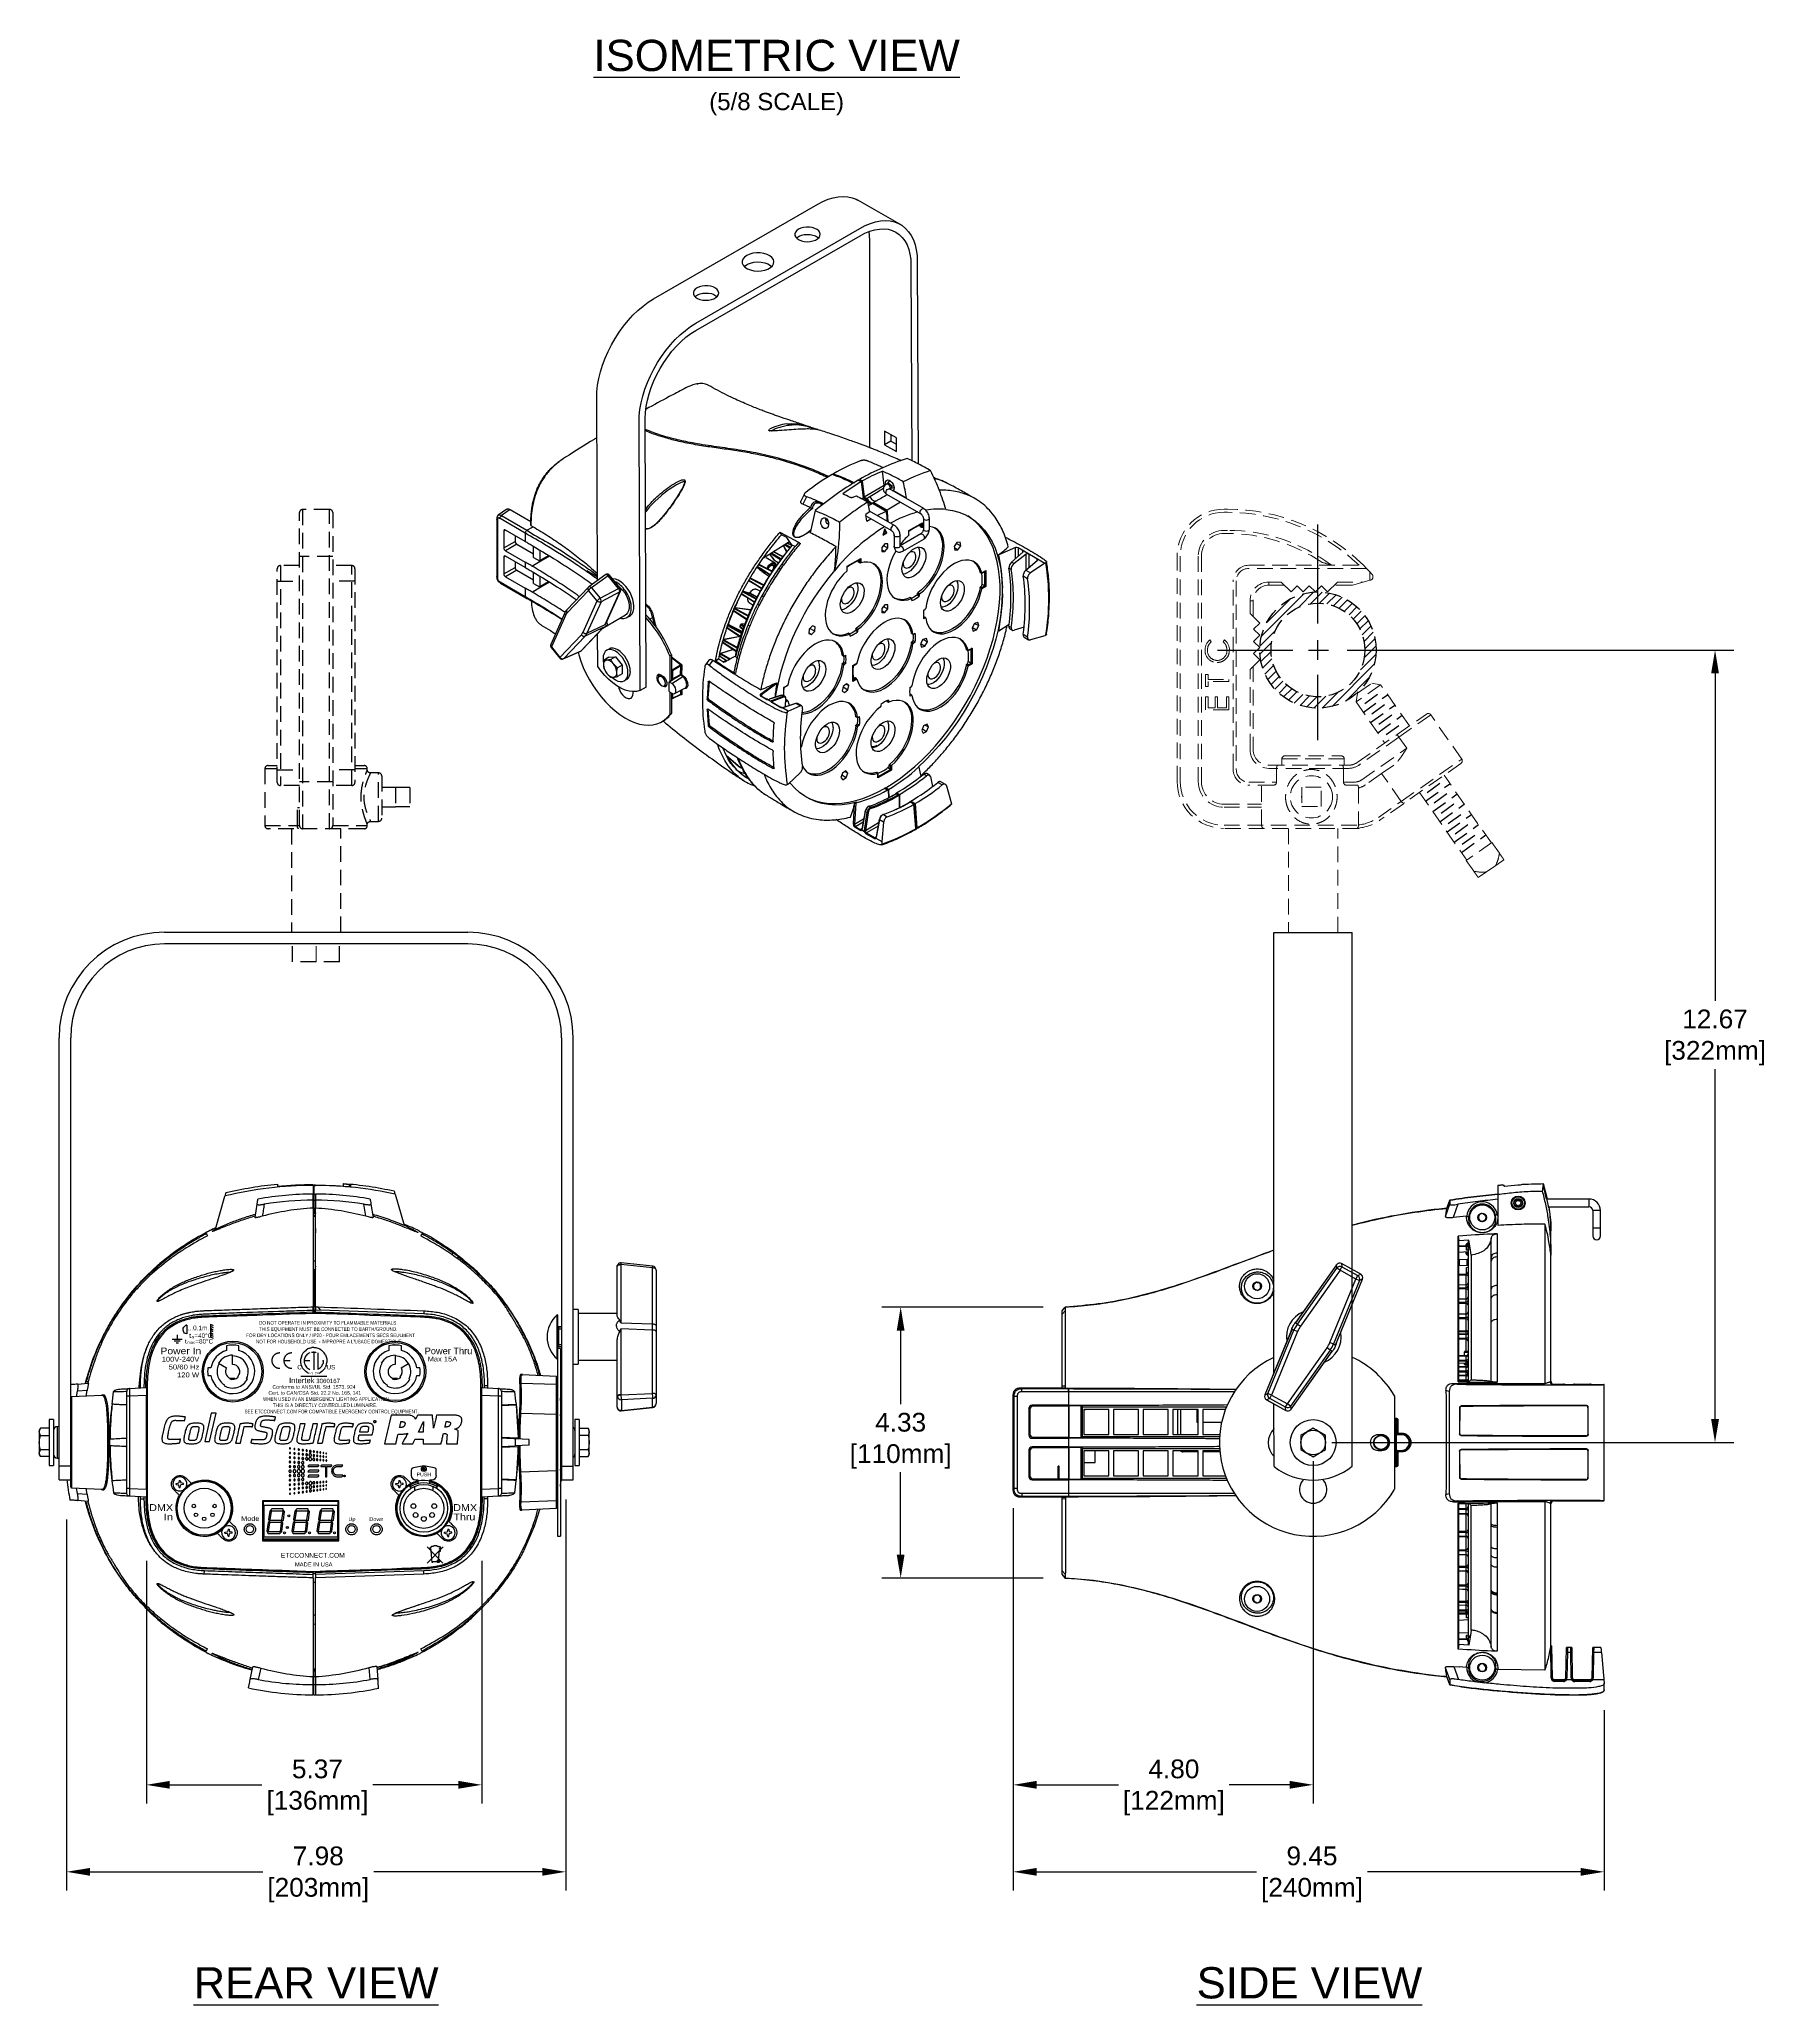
# Model space of a CAD drawing. Header units: inches. Extents: x 1.2 to 44.8, y 1.3 to 32.8.
# Drawn here: x 1.21 to 28.87, y 1.33 to 32.77 of the extents above; entities that cross this region are included whole.
import ezdxf
from ezdxf.enums import TextEntityAlignment as Align

# ---------------------------------------------------------------- set-up
doc = ezdxf.new("R2010")
doc.units = ezdxf.units.IN
doc.header["$MEASUREMENT"] = 0
doc.linetypes.add('HIDDEN', pattern=[0.375, 0.25, -0.125])
doc.linetypes.add('PHANTOM', pattern=[2.5, 1.25, -0.25, 0.25, -0.25, 0.25, -0.25])
for name, color, linetype in [('7412A1005 - CSPAR-XLR', 7, 'Continuous'), ('DIM', 1, 'Continuous'), ('LABEL', 2, 'Continuous'), ('OBJECT', 7, 'Continuous')]:
    doc.layers.add(name, color=color, linetype=linetype)
doc.styles.add('Arial', font='arial.ttf')
doc.styles.get("Standard").update_dxf_attribs({"font": 'arial.ttf'})
doc.dimstyles.new('ANSI & Metric .30 Stacked', dxfattribs={"dimscale": 2.666667, "dimtxt": 0.3, "dimasz": 0.375, "dimexe": 0.3, "dimexo": 0.3, "dimgap": 0.1, "dimtad": 0, "dimtih": 1, "dimtoh": 1, "dimzin": 4, "dimdsep": 46, "dimtxsty": 'Arial', "dimcen": 0.15, "dimadec": 0, "dimazin": 0, "dimtfac": 0.75, "dimtofl": 0, "dimtmove": 0, "dimatfit": 3, "dimfxl": 1, "dimtolj": 1, "dimtzin": 0, "dimarcsym": 0})

# ---------------------------------------------------------------- blocks, each defined once
blk = doc.blocks.new('*D2')
at = {"layer": 'Defpoints', "color": 0, "transparency": 16777216}
for p in [(2.922, 8.731), (8.287, 8.731), (2.922, 4.85)]:
    blk.add_point(p, dxfattribs=at)
at = {"layer": 'DIM', "color": 0, "lineweight": -2, "transparency": 16777216}
for p, q in [((2.922, 8.431), (2.922, 4.55)), ((8.287, 8.431), (8.287, 4.55)), ((3.297, 4.85), (4.771, 4.85)), ((7.912, 4.85), (6.545, 4.85))]:
    blk.add_line(p, q, dxfattribs=at)
at = {"layer": 'DIM', "color": 0, "transparency": 16777216}
for points in [[(3.297, 4.913), (3.297, 4.788), (2.922, 4.85)], [(7.912, 4.913), (7.912, 4.788), (8.287, 4.85)]]:
    blk.add_solid(points, dxfattribs=at)
at = {"layer": 'DIM', "color": 0, "transparency": 16777216, "char_height": 0.3, "attachment_point": 5, "style": 'Arial'}
for s, insert in [('\\A1;5.37', (5.658, 5.103)), ('\\A1;[136mm]', (5.658, 4.558))]:
    blk.add_mtext(s, dxfattribs=dict(at, insert=insert))
blk = doc.blocks.new('*D3')
at = {"layer": 'Defpoints', "color": 0, "transparency": 16777216}
for p in [(9.629, 9.712), (1.645, 9.393), (1.645, 3.459)]:
    blk.add_point(p, dxfattribs=at)
at = {"layer": 'DIM', "color": 0, "lineweight": -2, "transparency": 16777216}
for p, q in [((9.629, 9.412), (9.629, 3.159)), ((1.645, 9.093), (1.645, 3.159)), ((2.02, 3.459), (4.785, 3.459)), ((9.254, 3.459), (6.559, 3.459))]:
    blk.add_line(p, q, dxfattribs=at)
at = {"layer": 'DIM', "color": 0, "transparency": 16777216}
for points in [[(2.02, 3.521), (2.02, 3.396), (1.645, 3.459)], [(9.254, 3.521), (9.254, 3.396), (9.629, 3.459)]]:
    blk.add_solid(points, dxfattribs=at)
at = {"layer": 'DIM', "color": 0, "transparency": 16777216, "char_height": 0.3, "attachment_point": 5, "style": 'Arial'}
for s, insert in [('\\A1;7.98', (5.672, 3.712)), ('\\A1;[203mm]', (5.672, 3.166))]:
    blk.add_mtext(s, dxfattribs=dict(at, insert=insert))
blk = doc.blocks.new('*D4')
at = {"layer": 'Defpoints', "color": 0, "transparency": 16777216}
for p in [(14.987, 12.491), (17.569, 12.491), (17.569, 8.157)]:
    blk.add_point(p, dxfattribs=at)
at = {"layer": 'DIM', "color": 0, "lineweight": -2, "transparency": 16777216}
for p, q in [((17.269, 12.491), (14.687, 12.491)), ((14.987, 12.116), (14.987, 10.94)), ((14.987, 8.532), (14.987, 9.849)), ((17.269, 8.157), (14.687, 8.157))]:
    blk.add_line(p, q, dxfattribs=at)
at = {"layer": 'DIM', "color": 0, "transparency": 16777216}
for points in [[(14.924, 12.116), (15.049, 12.116), (14.987, 12.491)], [(14.924, 8.532), (15.049, 8.532), (14.987, 8.157)]]:
    blk.add_solid(points, dxfattribs=at)
at = {"layer": 'DIM', "color": 0, "transparency": 16777216, "char_height": 0.3, "attachment_point": 5, "style": 'Arial'}
for s, insert in [('\\A1;4.33', (14.987, 10.647)), ('\\A1;[110mm]', (14.987, 10.102))]:
    blk.add_mtext(s, dxfattribs=dict(at, insert=insert))
blk = doc.blocks.new('*D5')
at = {"layer": 'Defpoints', "color": 0, "transparency": 16777216}
for p in [(21.585, 10.324), (16.788, 9.573), (16.788, 4.85)]:
    blk.add_point(p, dxfattribs=at)
at = {"layer": 'DIM', "color": 0, "lineweight": -2, "transparency": 16777216}
for p, q in [((21.585, 10.024), (21.585, 4.55)), ((16.788, 9.273), (16.788, 4.55)), ((17.163, 4.85), (18.47, 4.85)), ((21.21, 4.85), (20.244, 4.85))]:
    blk.add_line(p, q, dxfattribs=at)
at = {"layer": 'DIM', "color": 0, "transparency": 16777216}
for points in [[(17.163, 4.913), (17.163, 4.788), (16.788, 4.85)], [(21.21, 4.913), (21.21, 4.788), (21.585, 4.85)]]:
    blk.add_solid(points, dxfattribs=at)
at = {"layer": 'DIM', "color": 0, "transparency": 16777216, "char_height": 0.3, "attachment_point": 5, "style": 'Arial'}
for s, insert in [('\\A1;4.80', (19.357, 5.103)), ('\\A1;[122mm]', (19.357, 4.558))]:
    blk.add_mtext(s, dxfattribs=dict(at, insert=insert))
blk = doc.blocks.new('*D6')
at = {"layer": 'Defpoints', "color": 0, "transparency": 16777216}
for p in [(16.788, 9.573), (26.239, 6.345), (16.788, 3.459)]:
    blk.add_point(p, dxfattribs=at)
at = {"layer": 'DIM', "color": 0, "lineweight": -2, "transparency": 16777216}
for p, q in [((16.788, 9.273), (16.788, 3.159)), ((26.239, 6.045), (26.239, 3.159)), ((17.163, 3.459), (20.679, 3.459)), ((25.864, 3.459), (22.454, 3.459))]:
    blk.add_line(p, q, dxfattribs=at)
at = {"layer": 'DIM', "color": 0, "transparency": 16777216}
for points in [[(17.163, 3.521), (17.163, 3.396), (16.788, 3.459)], [(25.864, 3.521), (25.864, 3.396), (26.239, 3.459)]]:
    blk.add_solid(points, dxfattribs=at)
at = {"layer": 'DIM', "color": 0, "transparency": 16777216, "char_height": 0.3, "attachment_point": 5, "style": 'Arial'}
for s, insert in [('\\A1;9.45', (21.566, 3.712)), ('\\A1;[240mm]', (21.566, 3.166))]:
    blk.add_mtext(s, dxfattribs=dict(at, insert=insert))
blk = doc.blocks.new('*D7')
at = {"layer": 'Defpoints', "color": 0, "transparency": 16777216}
for p in [(21.828, 22.999), (28.013, 22.999), (21.585, 10.324)]:
    blk.add_point(p, dxfattribs=at)
at = {"layer": 'DIM', "color": 0, "lineweight": -2, "transparency": 16777216}
for p, q in [((22.128, 22.999), (28.313, 22.999)), ((28.013, 22.624), (28.013, 17.389)), ((28.013, 10.699), (28.013, 16.298)), ((21.885, 10.324), (28.313, 10.324))]:
    blk.add_line(p, q, dxfattribs=at)
at = {"layer": 'DIM', "color": 0, "transparency": 16777216}
for points in [[(27.951, 22.624), (28.076, 22.624), (28.013, 22.999)], [(27.951, 10.699), (28.076, 10.699), (28.013, 10.324)]]:
    blk.add_solid(points, dxfattribs=at)
at = {"layer": 'DIM', "color": 0, "transparency": 16777216, "char_height": 0.3, "attachment_point": 5, "style": 'Arial'}
for s, insert in [('\\A1;12.67', (28.013, 17.097)), ('\\A1;[322mm]', (28.013, 16.551))]:
    blk.add_mtext(s, dxfattribs=dict(at, insert=insert))

msp = doc.modelspace()

# ---------------------------------------------------------------- hatches: boundary and pattern name
at = {"layer": 'OBJECT'}
h = msp.add_hatch(dxfattribs=at)
h.set_pattern_fill('ANSI31', color=256, scale=0.75, style=0)
h.set_pattern_definition([(45, (7.12439, -6.58869), (-0.06629126, 0.06629126), [])])
edge = h.paths.add_edge_path(flags=17)
edge.add_arc((21.661, 22.999), 0.75, 0, 360)
edge = h.paths.add_edge_path()
edge.add_arc((21.661, 22.999), 0.93, 0, 360)

# ---------------------------------------------------------------- linework, layer by layer
at = {"layer": '7412A1005 - CSPAR-XLR', "color": 2}
for points in [[(5.219, 10.074), (5.219, 10.074), (5.221, 10.074), (5.222, 10.074), (5.224, 10.075), (5.226, 10.076), (5.227, 10.077), (5.228, 10.078), (5.229, 10.079), (5.23, 10.081), (5.23, 10.083), (5.23, 10.084), (5.23, 10.084), (5.23, 10.086), (5.23, 10.088), (5.229, 10.09), (5.228, 10.091), (5.227, 10.093), (5.226, 10.094), (5.224, 10.095), (5.222, 10.096), (5.221, 10.096), (5.219, 10.097), (5.219, 10.097), (5.217, 10.097), (5.215, 10.096), (5.213, 10.096), (5.212, 10.095), (5.211, 10.094), (5.209, 10.093), (5.209, 10.091), (5.208, 10.09), (5.207, 10.088), (5.207, 10.086), (5.207, 10.086), (5.207, 10.084), (5.208, 10.083), (5.209, 10.081), (5.209, 10.079), (5.211, 10.078), (5.212, 10.077), (5.213, 10.076), (5.215, 10.075), (5.217, 10.074), (5.219, 10.074), (5.219, 10.074)], [(5.219, 10.221), (5.219, 10.221), (5.22, 10.221), (5.221, 10.221), (5.223, 10.221), (5.224, 10.222), (5.225, 10.223), (5.226, 10.223), (5.226, 10.225), (5.227, 10.226), (5.227, 10.227), (5.227, 10.228), (5.227, 10.228), (5.227, 10.23), (5.227, 10.231), (5.226, 10.232), (5.226, 10.233), (5.225, 10.234), (5.224, 10.235), (5.223, 10.236), (5.221, 10.237), (5.22, 10.237), (5.219, 10.238), (5.219, 10.238), (5.217, 10.238), (5.216, 10.238), (5.215, 10.237), (5.214, 10.237), (5.213, 10.236), (5.212, 10.235), (5.211, 10.234), (5.211, 10.233), (5.21, 10.232), (5.21, 10.23), (5.21, 10.23), (5.21, 10.229), (5.211, 10.227), (5.211, 10.226), (5.212, 10.225), (5.213, 10.224), (5.214, 10.223), (5.215, 10.222), (5.216, 10.222), (5.217, 10.221), (5.219, 10.221), (5.219, 10.221)], [(5.219, 10.15), (5.219, 10.15), (5.22, 10.15), (5.221, 10.15), (5.223, 10.15), (5.224, 10.151), (5.225, 10.151), (5.226, 10.152), (5.226, 10.153), (5.227, 10.155), (5.227, 10.156), (5.227, 10.157), (5.227, 10.157), (5.227, 10.159), (5.227, 10.16), (5.226, 10.161), (5.226, 10.162), (5.225, 10.163), (5.224, 10.164), (5.223, 10.165), (5.221, 10.166), (5.22, 10.166), (5.219, 10.166), (5.219, 10.166), (5.217, 10.167), (5.216, 10.166), (5.215, 10.166), (5.214, 10.165), (5.213, 10.165), (5.212, 10.164), (5.211, 10.163), (5.211, 10.162), (5.21, 10.16), (5.21, 10.159), (5.21, 10.159), (5.21, 10.158), (5.211, 10.156), (5.211, 10.155), (5.212, 10.154), (5.213, 10.153), (5.214, 10.152), (5.215, 10.151), (5.216, 10.15), (5.217, 10.15), (5.219, 10.15), (5.219, 10.15)], [(5.291, 10.068), (5.291, 10.068), (5.293, 10.068), (5.295, 10.068), (5.296, 10.069), (5.298, 10.069), (5.299, 10.071), (5.3, 10.072), (5.301, 10.073), (5.302, 10.075), (5.302, 10.077), (5.303, 10.078), (5.303, 10.078), (5.302, 10.08), (5.302, 10.082), (5.301, 10.084), (5.3, 10.086), (5.299, 10.087), (5.298, 10.088), (5.296, 10.089), (5.295, 10.09), (5.293, 10.091), (5.291, 10.091), (5.291, 10.091), (5.289, 10.091), (5.287, 10.091), (5.286, 10.09), (5.284, 10.089), (5.283, 10.088), (5.282, 10.087), (5.281, 10.086), (5.28, 10.084), (5.28, 10.082), (5.279, 10.08), (5.279, 10.08), (5.28, 10.078), (5.28, 10.077), (5.281, 10.075), (5.282, 10.073), (5.283, 10.072), (5.284, 10.071), (5.286, 10.07), (5.287, 10.069), (5.289, 10.068), (5.291, 10.068), (5.291, 10.068)], [(5.291, 10.139), (5.291, 10.139), (5.293, 10.139), (5.294, 10.139), (5.296, 10.14), (5.297, 10.141), (5.299, 10.142), (5.3, 10.143), (5.301, 10.144), (5.301, 10.146), (5.302, 10.147), (5.302, 10.149), (5.302, 10.149), (5.302, 10.151), (5.301, 10.153), (5.301, 10.154), (5.3, 10.156), (5.299, 10.157), (5.297, 10.158), (5.296, 10.159), (5.294, 10.16), (5.293, 10.161), (5.291, 10.161), (5.291, 10.161), (5.289, 10.161), (5.288, 10.161), (5.286, 10.16), (5.285, 10.16), (5.283, 10.159), (5.282, 10.158), (5.281, 10.156), (5.281, 10.155), (5.28, 10.153), (5.28, 10.151), (5.28, 10.151), (5.28, 10.15), (5.281, 10.148), (5.281, 10.146), (5.282, 10.145), (5.283, 10.143), (5.285, 10.142), (5.286, 10.141), (5.288, 10.14), (5.289, 10.14), (5.291, 10.139), (5.291, 10.139)], [(5.291, 10.213), (5.291, 10.213), (5.292, 10.213), (5.294, 10.213), (5.295, 10.213), (5.296, 10.214), (5.297, 10.214), (5.298, 10.215), (5.298, 10.216), (5.299, 10.217), (5.299, 10.219), (5.299, 10.22), (5.299, 10.22), (5.299, 10.221), (5.299, 10.222), (5.298, 10.224), (5.298, 10.225), (5.297, 10.226), (5.296, 10.227), (5.295, 10.228), (5.294, 10.228), (5.292, 10.229), (5.291, 10.229), (5.291, 10.229), (5.29, 10.229), (5.288, 10.229), (5.287, 10.229), (5.286, 10.228), (5.285, 10.228), (5.284, 10.227), (5.284, 10.226), (5.283, 10.225), (5.283, 10.223), (5.283, 10.222), (5.283, 10.222), (5.283, 10.221), (5.283, 10.219), (5.284, 10.218), (5.284, 10.217), (5.285, 10.216), (5.286, 10.215), (5.287, 10.214), (5.288, 10.214), (5.29, 10.213), (5.291, 10.213), (5.291, 10.213)], [(5.359, 10.131), (5.359, 10.131), (5.361, 10.131), (5.363, 10.132), (5.364, 10.132), (5.366, 10.133), (5.367, 10.134), (5.368, 10.135), (5.369, 10.136), (5.37, 10.138), (5.37, 10.14), (5.37, 10.142), (5.37, 10.142), (5.37, 10.143), (5.37, 10.145), (5.369, 10.147), (5.368, 10.148), (5.367, 10.15), (5.366, 10.151), (5.364, 10.152), (5.363, 10.153), (5.361, 10.154), (5.359, 10.154), (5.359, 10.154), (5.358, 10.154), (5.356, 10.154), (5.354, 10.153), (5.353, 10.153), (5.352, 10.152), (5.351, 10.15), (5.35, 10.149), (5.349, 10.147), (5.349, 10.146), (5.348, 10.144), (5.348, 10.144), (5.349, 10.142), (5.349, 10.14), (5.35, 10.139), (5.351, 10.137), (5.352, 10.136), (5.353, 10.134), (5.354, 10.133), (5.356, 10.132), (5.358, 10.132), (5.359, 10.131), (5.359, 10.131)], [(5.359, 10.062), (5.359, 10.062), (5.361, 10.062), (5.363, 10.062), (5.365, 10.063), (5.366, 10.064), (5.368, 10.065), (5.369, 10.066), (5.37, 10.067), (5.371, 10.069), (5.371, 10.071), (5.371, 10.073), (5.371, 10.073), (5.371, 10.075), (5.371, 10.077), (5.37, 10.079), (5.369, 10.08), (5.368, 10.082), (5.366, 10.083), (5.365, 10.084), (5.363, 10.085), (5.361, 10.086), (5.359, 10.086), (5.359, 10.086), (5.358, 10.086), (5.356, 10.086), (5.354, 10.085), (5.353, 10.084), (5.351, 10.083), (5.35, 10.082), (5.349, 10.08), (5.348, 10.079), (5.348, 10.077), (5.348, 10.075), (5.348, 10.075), (5.348, 10.073), (5.348, 10.071), (5.349, 10.069), (5.35, 10.067), (5.351, 10.066), (5.353, 10.065), (5.354, 10.064), (5.356, 10.063), (5.358, 10.062), (5.359, 10.062), (5.359, 10.062)], [(5.359, 10.201), (5.359, 10.201), (5.361, 10.201), (5.363, 10.201), (5.364, 10.202), (5.366, 10.202), (5.367, 10.203), (5.368, 10.204), (5.369, 10.205), (5.369, 10.207), (5.37, 10.209), (5.37, 10.21), (5.37, 10.21), (5.37, 10.212), (5.369, 10.214), (5.369, 10.215), (5.368, 10.217), (5.367, 10.218), (5.366, 10.219), (5.364, 10.22), (5.363, 10.221), (5.361, 10.222), (5.359, 10.222), (5.359, 10.222), (5.358, 10.222), (5.356, 10.222), (5.355, 10.222), (5.353, 10.221), (5.352, 10.22), (5.351, 10.219), (5.35, 10.218), (5.35, 10.216), (5.349, 10.215), (5.349, 10.213), (5.349, 10.213), (5.349, 10.211), (5.35, 10.21), (5.35, 10.208), (5.351, 10.206), (5.352, 10.205), (5.353, 10.204), (5.355, 10.203), (5.356, 10.202), (5.358, 10.201), (5.359, 10.201), (5.359, 10.201)], [(5.424, 10.053), (5.424, 10.053), (5.427, 10.053), (5.429, 10.053), (5.431, 10.054), (5.433, 10.055), (5.435, 10.057), (5.436, 10.058), (5.438, 10.06), (5.438, 10.062), (5.439, 10.065), (5.439, 10.067), (5.439, 10.067), (5.439, 10.07), (5.438, 10.072), (5.438, 10.075), (5.436, 10.077), (5.435, 10.079), (5.433, 10.08), (5.431, 10.082), (5.429, 10.083), (5.427, 10.084), (5.424, 10.084), (5.424, 10.084), (5.422, 10.084), (5.42, 10.084), (5.418, 10.083), (5.416, 10.082), (5.414, 10.081), (5.412, 10.079), (5.411, 10.077), (5.41, 10.075), (5.41, 10.072), (5.409, 10.07), (5.409, 10.07), (5.41, 10.067), (5.41, 10.065), (5.411, 10.062), (5.412, 10.06), (5.414, 10.058), (5.416, 10.057), (5.418, 10.055), (5.42, 10.054), (5.422, 10.053), (5.424, 10.053), (5.424, 10.053)], [(5.424, 10.124), (5.424, 10.124), (5.426, 10.124), (5.428, 10.124), (5.429, 10.125), (5.431, 10.125), (5.432, 10.126), (5.433, 10.128), (5.434, 10.129), (5.435, 10.131), (5.435, 10.133), (5.435, 10.134), (5.435, 10.134), (5.435, 10.136), (5.435, 10.138), (5.434, 10.14), (5.433, 10.142), (5.432, 10.143), (5.431, 10.144), (5.429, 10.146), (5.428, 10.146), (5.426, 10.147), (5.424, 10.147), (5.424, 10.147), (5.423, 10.147), (5.421, 10.147), (5.419, 10.147), (5.418, 10.146), (5.416, 10.145), (5.415, 10.144), (5.414, 10.142), (5.414, 10.141), (5.413, 10.139), (5.413, 10.137), (5.413, 10.137), (5.413, 10.135), (5.414, 10.133), (5.414, 10.131), (5.415, 10.13), (5.416, 10.128), (5.418, 10.127), (5.419, 10.126), (5.421, 10.125), (5.423, 10.124), (5.424, 10.124), (5.424, 10.124)], [(5.424, 10.192), (5.424, 10.192), (5.426, 10.192), (5.428, 10.192), (5.429, 10.192), (5.43, 10.193), (5.432, 10.194), (5.433, 10.195), (5.434, 10.196), (5.434, 10.198), (5.435, 10.2), (5.435, 10.201), (5.435, 10.201), (5.435, 10.203), (5.434, 10.205), (5.434, 10.207), (5.433, 10.208), (5.432, 10.21), (5.43, 10.211), (5.429, 10.212), (5.428, 10.213), (5.426, 10.213), (5.424, 10.214), (5.424, 10.214), (5.423, 10.214), (5.421, 10.214), (5.42, 10.213), (5.418, 10.213), (5.417, 10.212), (5.416, 10.21), (5.415, 10.209), (5.414, 10.208), (5.414, 10.206), (5.414, 10.204), (5.414, 10.204), (5.414, 10.202), (5.414, 10.201), (5.415, 10.199), (5.416, 10.197), (5.417, 10.196), (5.418, 10.195), (5.42, 10.194), (5.421, 10.193), (5.423, 10.192), (5.424, 10.192), (5.424, 10.192)], [(5.486, 10.083), (5.486, 10.083), (5.483, 10.083), (5.481, 10.082), (5.478, 10.081), (5.476, 10.08), (5.474, 10.078), (5.472, 10.076), (5.47, 10.074), (5.469, 10.071), (5.469, 10.068), (5.468, 10.065), (5.468, 10.065), (5.469, 10.062), (5.469, 10.059), (5.47, 10.056), (5.472, 10.053), (5.474, 10.051), (5.476, 10.049), (5.478, 10.047), (5.481, 10.046), (5.483, 10.045), (5.486, 10.044), (5.486, 10.044), (5.489, 10.044), (5.492, 10.045), (5.494, 10.046), (5.497, 10.047), (5.499, 10.049), (5.5, 10.051), (5.502, 10.053), (5.503, 10.056), (5.503, 10.059), (5.504, 10.062), (5.504, 10.062), (5.503, 10.065), (5.503, 10.068), (5.502, 10.071), (5.5, 10.074), (5.499, 10.076), (5.497, 10.078), (5.494, 10.08), (5.492, 10.081), (5.489, 10.082), (5.486, 10.083), (5.486, 10.083)], [(5.486, 10.114), (5.486, 10.114), (5.488, 10.114), (5.491, 10.114), (5.493, 10.115), (5.494, 10.116), (5.496, 10.117), (5.497, 10.119), (5.499, 10.121), (5.499, 10.123), (5.5, 10.125), (5.5, 10.127), (5.5, 10.127), (5.5, 10.13), (5.499, 10.132), (5.499, 10.135), (5.497, 10.137), (5.496, 10.139), (5.494, 10.14), (5.493, 10.142), (5.491, 10.143), (5.488, 10.144), (5.486, 10.144), (5.486, 10.144), (5.484, 10.144), (5.482, 10.144), (5.48, 10.143), (5.478, 10.142), (5.476, 10.141), (5.475, 10.139), (5.474, 10.137), (5.473, 10.135), (5.472, 10.133), (5.472, 10.13), (5.472, 10.13), (5.472, 10.128), (5.473, 10.126), (5.474, 10.123), (5.475, 10.121), (5.476, 10.119), (5.478, 10.117), (5.48, 10.116), (5.482, 10.115), (5.484, 10.114), (5.486, 10.114), (5.486, 10.114)], [(5.486, 10.183), (5.486, 10.183), (5.488, 10.183), (5.489, 10.183), (5.491, 10.183), (5.492, 10.184), (5.494, 10.185), (5.495, 10.186), (5.495, 10.188), (5.496, 10.189), (5.496, 10.191), (5.497, 10.193), (5.497, 10.193), (5.496, 10.195), (5.496, 10.197), (5.495, 10.198), (5.495, 10.2), (5.494, 10.201), (5.492, 10.203), (5.491, 10.204), (5.489, 10.205), (5.488, 10.205), (5.486, 10.206), (5.486, 10.206), (5.484, 10.206), (5.483, 10.206), (5.481, 10.205), (5.48, 10.205), (5.479, 10.204), (5.478, 10.202), (5.477, 10.201), (5.476, 10.199), (5.476, 10.198), (5.475, 10.196), (5.475, 10.196), (5.476, 10.194), (5.476, 10.192), (5.477, 10.19), (5.478, 10.189), (5.479, 10.187), (5.48, 10.186), (5.481, 10.185), (5.483, 10.184), (5.484, 10.183), (5.486, 10.183), (5.486, 10.183)], [(5.543, 10.035), (5.543, 10.035), (5.547, 10.035), (5.551, 10.036), (5.554, 10.037), (5.557, 10.039), (5.56, 10.041), (5.562, 10.044), (5.564, 10.047), (5.565, 10.051), (5.566, 10.055), (5.567, 10.059), (5.567, 10.059), (5.566, 10.063), (5.565, 10.067), (5.564, 10.071), (5.562, 10.074), (5.56, 10.077), (5.557, 10.08), (5.554, 10.082), (5.551, 10.084), (5.547, 10.086), (5.543, 10.086), (5.543, 10.086), (5.539, 10.086), (5.536, 10.086), (5.532, 10.084), (5.529, 10.082), (5.527, 10.08), (5.524, 10.077), (5.522, 10.074), (5.521, 10.071), (5.52, 10.067), (5.52, 10.063), (5.52, 10.063), (5.52, 10.058), (5.521, 10.054), (5.522, 10.051), (5.524, 10.047), (5.527, 10.044), (5.529, 10.041), (5.532, 10.039), (5.536, 10.037), (5.539, 10.036), (5.543, 10.035), (5.543, 10.035)], [(5.543, 10.101), (5.543, 10.101), (5.543, 10.101), (5.543, 10.101), (5.544, 10.101), (5.544, 10.101), (5.544, 10.101), (5.544, 10.101), (5.544, 10.101), (5.545, 10.101), (5.545, 10.101), (5.545, 10.101), (5.545, 10.101), (5.546, 10.101), (5.548, 10.101), (5.549, 10.101), (5.55, 10.102), (5.551, 10.102), (5.553, 10.103), (5.554, 10.103), (5.555, 10.104), (5.556, 10.105), (5.557, 10.106), (5.557, 10.106), (5.558, 10.107), (5.559, 10.108), (5.56, 10.11), (5.561, 10.111), (5.562, 10.113), (5.563, 10.114), (5.563, 10.116), (5.563, 10.118), (5.564, 10.119), (5.564, 10.121), (5.564, 10.121), (5.563, 10.125), (5.563, 10.128), (5.561, 10.131), (5.56, 10.135), (5.558, 10.137), (5.555, 10.14), (5.553, 10.142), (5.55, 10.143), (5.547, 10.145), (5.544, 10.145), (5.544, 10.145), (5.542, 10.145), (5.54, 10.145), (5.539, 10.145), (5.537, 10.145), (5.536, 10.145), (5.535, 10.144), (5.533, 10.143), (5.532, 10.143), (5.531, 10.142), (5.529, 10.141), (5.529, 10.141), (5.528, 10.14), (5.527, 10.138), (5.526, 10.137), (5.525, 10.135), (5.524, 10.134), (5.524, 10.132), (5.523, 10.131), (5.523, 10.129), (5.523, 10.127), (5.523, 10.125), (5.523, 10.125), (5.523, 10.122), (5.524, 10.118), (5.525, 10.115), (5.527, 10.112), (5.529, 10.109), (5.531, 10.107), (5.534, 10.105), (5.537, 10.103), (5.54, 10.102), (5.543, 10.101), (5.543, 10.101)], [(5.544, 10.165), (5.544, 10.165), (5.544, 10.165), (5.544, 10.165), (5.545, 10.164), (5.545, 10.164), (5.545, 10.164), (5.545, 10.164), (5.545, 10.164), (5.546, 10.164), (5.546, 10.164), (5.546, 10.164), (5.546, 10.164), (5.547, 10.164), (5.548, 10.165), (5.549, 10.165), (5.55, 10.165), (5.551, 10.165), (5.552, 10.166), (5.553, 10.166), (5.554, 10.167), (5.554, 10.167), (5.555, 10.168), (5.555, 10.168), (5.556, 10.169), (5.557, 10.17), (5.558, 10.171), (5.559, 10.172), (5.559, 10.173), (5.56, 10.174), (5.56, 10.176), (5.56, 10.177), (5.56, 10.178), (5.56, 10.18), (5.56, 10.18), (5.56, 10.183), (5.56, 10.185), (5.559, 10.188), (5.558, 10.19), (5.556, 10.192), (5.554, 10.194), (5.552, 10.196), (5.55, 10.197), (5.548, 10.198), (5.545, 10.199), (5.545, 10.199), (5.544, 10.199), (5.543, 10.199), (5.541, 10.199), (5.54, 10.198), (5.539, 10.198), (5.538, 10.198), (5.537, 10.197), (5.536, 10.197), (5.535, 10.196), (5.534, 10.195), (5.534, 10.195), (5.533, 10.194), (5.532, 10.193), (5.531, 10.192), (5.53, 10.191), (5.53, 10.19), (5.529, 10.189), (5.529, 10.187), (5.529, 10.186), (5.529, 10.185), (5.529, 10.183), (5.529, 10.183), (5.529, 10.181), (5.529, 10.178), (5.53, 10.175), (5.532, 10.173), (5.533, 10.171), (5.535, 10.169), (5.537, 10.167), (5.539, 10.166), (5.542, 10.165), (5.544, 10.165), (5.544, 10.165)], [(5.601, 10.072), (5.601, 10.072), (5.598, 10.072), (5.596, 10.072), (5.593, 10.071), (5.591, 10.07), (5.589, 10.068), (5.588, 10.066), (5.586, 10.064), (5.585, 10.061), (5.585, 10.058), (5.585, 10.055), (5.585, 10.055), (5.585, 10.052), (5.585, 10.05), (5.586, 10.047), (5.588, 10.044), (5.589, 10.042), (5.591, 10.04), (5.593, 10.038), (5.596, 10.037), (5.598, 10.036), (5.601, 10.036), (5.601, 10.036), (5.603, 10.036), (5.606, 10.036), (5.608, 10.037), (5.61, 10.039), (5.612, 10.04), (5.613, 10.042), (5.615, 10.045), (5.616, 10.047), (5.616, 10.05), (5.617, 10.053), (5.617, 10.053), (5.616, 10.056), (5.616, 10.059), (5.615, 10.061), (5.613, 10.064), (5.612, 10.066), (5.61, 10.068), (5.608, 10.07), (5.606, 10.071), (5.603, 10.072), (5.601, 10.072), (5.601, 10.072)], [(5.601, 10.102), (5.601, 10.102), (5.603, 10.102), (5.605, 10.102), (5.606, 10.103), (5.608, 10.104), (5.61, 10.105), (5.611, 10.107), (5.612, 10.109), (5.613, 10.111), (5.613, 10.113), (5.613, 10.115), (5.613, 10.115), (5.613, 10.117), (5.613, 10.12), (5.612, 10.122), (5.611, 10.124), (5.61, 10.126), (5.608, 10.127), (5.606, 10.129), (5.605, 10.13), (5.603, 10.131), (5.601, 10.131), (5.601, 10.131), (5.599, 10.131), (5.597, 10.131), (5.595, 10.13), (5.593, 10.129), (5.592, 10.128), (5.59, 10.126), (5.589, 10.124), (5.588, 10.122), (5.588, 10.12), (5.588, 10.118), (5.588, 10.118), (5.588, 10.115), (5.588, 10.113), (5.589, 10.111), (5.59, 10.109), (5.592, 10.107), (5.593, 10.105), (5.595, 10.104), (5.597, 10.103), (5.599, 10.102), (5.601, 10.102), (5.601, 10.102)], [(5.601, 10.168), (5.601, 10.168), (5.602, 10.168), (5.604, 10.168), (5.605, 10.168), (5.606, 10.169), (5.607, 10.17), (5.608, 10.171), (5.609, 10.173), (5.61, 10.174), (5.61, 10.176), (5.61, 10.177), (5.61, 10.177), (5.61, 10.179), (5.61, 10.181), (5.609, 10.183), (5.608, 10.184), (5.607, 10.186), (5.606, 10.187), (5.605, 10.188), (5.604, 10.189), (5.602, 10.189), (5.601, 10.19), (5.601, 10.19), (5.599, 10.19), (5.598, 10.19), (5.596, 10.189), (5.595, 10.188), (5.594, 10.187), (5.593, 10.186), (5.592, 10.185), (5.591, 10.183), (5.591, 10.182), (5.591, 10.18), (5.591, 10.18), (5.591, 10.178), (5.591, 10.177), (5.592, 10.175), (5.593, 10.173), (5.594, 10.172), (5.595, 10.171), (5.596, 10.17), (5.598, 10.169), (5.599, 10.168), (5.601, 10.168), (5.601, 10.168)], [(5.654, 10.064), (5.654, 10.064), (5.652, 10.064), (5.65, 10.064), (5.648, 10.063), (5.647, 10.062), (5.645, 10.061), (5.644, 10.059), (5.643, 10.057), (5.642, 10.055), (5.642, 10.053), (5.642, 10.051), (5.642, 10.051), (5.642, 10.048), (5.642, 10.046), (5.643, 10.044), (5.644, 10.042), (5.645, 10.04), (5.647, 10.039), (5.648, 10.038), (5.65, 10.037), (5.652, 10.036), (5.654, 10.036), (5.654, 10.036), (5.656, 10.036), (5.658, 10.036), (5.659, 10.037), (5.661, 10.038), (5.662, 10.039), (5.664, 10.041), (5.665, 10.042), (5.665, 10.044), (5.666, 10.046), (5.666, 10.049), (5.666, 10.049), (5.666, 10.051), (5.665, 10.053), (5.665, 10.055), (5.664, 10.057), (5.662, 10.059), (5.661, 10.061), (5.659, 10.062), (5.658, 10.063), (5.656, 10.064), (5.654, 10.064), (5.654, 10.064)], [(5.654, 10.161), (5.654, 10.161), (5.655, 10.161), (5.657, 10.162), (5.658, 10.162), (5.659, 10.163), (5.66, 10.164), (5.661, 10.165), (5.662, 10.166), (5.662, 10.167), (5.662, 10.169), (5.662, 10.17), (5.662, 10.17), (5.662, 10.172), (5.662, 10.174), (5.662, 10.175), (5.661, 10.176), (5.66, 10.178), (5.659, 10.179), (5.658, 10.18), (5.657, 10.181), (5.655, 10.181), (5.654, 10.181), (5.654, 10.181), (5.653, 10.182), (5.651, 10.181), (5.65, 10.181), (5.649, 10.18), (5.648, 10.179), (5.647, 10.178), (5.646, 10.177), (5.646, 10.176), (5.645, 10.174), (5.645, 10.173), (5.645, 10.173), (5.645, 10.171), (5.646, 10.169), (5.646, 10.168), (5.647, 10.166), (5.648, 10.165), (5.649, 10.164), (5.65, 10.163), (5.651, 10.162), (5.653, 10.162), (5.654, 10.161), (5.654, 10.161)], [(5.654, 10.1), (5.654, 10.1), (5.655, 10.1), (5.657, 10.1), (5.658, 10.101), (5.659, 10.101), (5.66, 10.102), (5.661, 10.104), (5.662, 10.105), (5.663, 10.106), (5.663, 10.108), (5.663, 10.11), (5.663, 10.11), (5.663, 10.111), (5.663, 10.113), (5.662, 10.115), (5.661, 10.116), (5.66, 10.117), (5.659, 10.119), (5.658, 10.12), (5.657, 10.12), (5.655, 10.121), (5.654, 10.121), (5.654, 10.121), (5.652, 10.121), (5.651, 10.121), (5.65, 10.121), (5.648, 10.12), (5.647, 10.119), (5.647, 10.118), (5.646, 10.116), (5.645, 10.115), (5.645, 10.113), (5.645, 10.112), (5.645, 10.112), (5.645, 10.11), (5.645, 10.108), (5.646, 10.107), (5.647, 10.105), (5.647, 10.104), (5.648, 10.103), (5.65, 10.102), (5.651, 10.101), (5.652, 10.1), (5.654, 10.1), (5.654, 10.1)], [(5.705, 10.155), (5.705, 10.155), (5.706, 10.155), (5.707, 10.156), (5.708, 10.156), (5.709, 10.157), (5.71, 10.157), (5.711, 10.158), (5.712, 10.159), (5.712, 10.161), (5.712, 10.162), (5.712, 10.163), (5.712, 10.163), (5.712, 10.165), (5.712, 10.166), (5.712, 10.168), (5.711, 10.169), (5.71, 10.17), (5.709, 10.171), (5.708, 10.172), (5.707, 10.173), (5.706, 10.173), (5.705, 10.174), (5.705, 10.174), (5.704, 10.174), (5.702, 10.174), (5.701, 10.173), (5.7, 10.173), (5.699, 10.172), (5.699, 10.171), (5.698, 10.17), (5.697, 10.168), (5.697, 10.167), (5.697, 10.166), (5.697, 10.166), (5.697, 10.164), (5.697, 10.163), (5.698, 10.161), (5.699, 10.16), (5.699, 10.159), (5.7, 10.158), (5.701, 10.157), (5.702, 10.156), (5.704, 10.156), (5.705, 10.155), (5.705, 10.155)], [(5.705, 10.095), (5.705, 10.095), (5.706, 10.095), (5.707, 10.096), (5.708, 10.096), (5.71, 10.097), (5.711, 10.098), (5.711, 10.099), (5.712, 10.1), (5.712, 10.101), (5.713, 10.103), (5.713, 10.104), (5.713, 10.104), (5.713, 10.106), (5.712, 10.107), (5.712, 10.109), (5.711, 10.11), (5.711, 10.111), (5.71, 10.112), (5.708, 10.113), (5.707, 10.114), (5.706, 10.115), (5.705, 10.115), (5.705, 10.115), (5.703, 10.115), (5.702, 10.115), (5.701, 10.114), (5.7, 10.114), (5.699, 10.113), (5.698, 10.112), (5.697, 10.11), (5.697, 10.109), (5.697, 10.108), (5.697, 10.106), (5.697, 10.106), (5.697, 10.104), (5.697, 10.103), (5.697, 10.101), (5.698, 10.1), (5.699, 10.099), (5.7, 10.098), (5.701, 10.097), (5.702, 10.096), (5.703, 10.096), (5.705, 10.095), (5.705, 10.095)], [(5.753, 10.091), (5.753, 10.091), (5.755, 10.091), (5.756, 10.091), (5.757, 10.091), (5.758, 10.092), (5.759, 10.093), (5.759, 10.094), (5.76, 10.095), (5.76, 10.096), (5.761, 10.098), (5.761, 10.099), (5.761, 10.099), (5.761, 10.1), (5.76, 10.102), (5.76, 10.103), (5.759, 10.104), (5.759, 10.106), (5.758, 10.107), (5.757, 10.107), (5.756, 10.108), (5.755, 10.109), (5.753, 10.109), (5.753, 10.109), (5.752, 10.109), (5.751, 10.109), (5.75, 10.108), (5.749, 10.108), (5.748, 10.107), (5.747, 10.106), (5.747, 10.105), (5.746, 10.103), (5.746, 10.102), (5.746, 10.101), (5.746, 10.101), (5.746, 10.099), (5.746, 10.098), (5.747, 10.096), (5.747, 10.095), (5.748, 10.094), (5.749, 10.093), (5.75, 10.092), (5.751, 10.092), (5.752, 10.091), (5.753, 10.091), (5.753, 10.091)], [(5.753, 10.151), (5.753, 10.151), (5.754, 10.151), (5.755, 10.151), (5.756, 10.152), (5.757, 10.152), (5.757, 10.153), (5.758, 10.153), (5.758, 10.154), (5.759, 10.155), (5.759, 10.156), (5.759, 10.157), (5.759, 10.157), (5.759, 10.158), (5.759, 10.159), (5.758, 10.16), (5.758, 10.161), (5.757, 10.162), (5.757, 10.163), (5.756, 10.164), (5.755, 10.164), (5.754, 10.164), (5.753, 10.165), (5.753, 10.165), (5.752, 10.165), (5.752, 10.165), (5.751, 10.164), (5.75, 10.164), (5.749, 10.163), (5.749, 10.163), (5.748, 10.162), (5.748, 10.161), (5.748, 10.16), (5.748, 10.159), (5.748, 10.159), (5.748, 10.158), (5.748, 10.157), (5.748, 10.155), (5.749, 10.155), (5.749, 10.154), (5.75, 10.153), (5.751, 10.152), (5.752, 10.152), (5.752, 10.151), (5.753, 10.151), (5.753, 10.151)], [(5.8, 10.143), (5.8, 10.143), (5.801, 10.143), (5.801, 10.143), (5.802, 10.143), (5.803, 10.144), (5.803, 10.145), (5.804, 10.145), (5.804, 10.146), (5.805, 10.147), (5.805, 10.148), (5.805, 10.149), (5.805, 10.149), (5.805, 10.15), (5.805, 10.151), (5.804, 10.152), (5.804, 10.153), (5.803, 10.154), (5.803, 10.155), (5.802, 10.155), (5.801, 10.156), (5.801, 10.156), (5.8, 10.156), (5.8, 10.156), (5.799, 10.156), (5.798, 10.156), (5.797, 10.156), (5.797, 10.155), (5.796, 10.155), (5.796, 10.154), (5.795, 10.153), (5.795, 10.152), (5.795, 10.151), (5.794, 10.15), (5.794, 10.15), (5.795, 10.149), (5.795, 10.148), (5.795, 10.147), (5.796, 10.146), (5.796, 10.145), (5.797, 10.145), (5.797, 10.144), (5.798, 10.144), (5.799, 10.143), (5.8, 10.143), (5.8, 10.143)], [(5.8, 10.101), (5.8, 10.101), (5.799, 10.101), (5.798, 10.101), (5.797, 10.101), (5.797, 10.1), (5.796, 10.1), (5.796, 10.099), (5.795, 10.098), (5.795, 10.097), (5.795, 10.096), (5.795, 10.095), (5.795, 10.095), (5.795, 10.094), (5.795, 10.093), (5.795, 10.092), (5.796, 10.091), (5.796, 10.09), (5.797, 10.09), (5.797, 10.089), (5.798, 10.089), (5.799, 10.088), (5.8, 10.088), (5.8, 10.088), (5.801, 10.088), (5.801, 10.088), (5.802, 10.089), (5.803, 10.089), (5.804, 10.09), (5.804, 10.09), (5.804, 10.091), (5.805, 10.092), (5.805, 10.093), (5.805, 10.094), (5.805, 10.094), (5.805, 10.095), (5.805, 10.096), (5.804, 10.097), (5.804, 10.098), (5.804, 10.099), (5.803, 10.1), (5.802, 10.1), (5.801, 10.101), (5.801, 10.101), (5.8, 10.101), (5.8, 10.101)], [(5.221, 9.884), (5.221, 9.884), (5.22, 9.884), (5.218, 9.884), (5.217, 9.884), (5.215, 9.883), (5.214, 9.883), (5.212, 9.882), (5.211, 9.882), (5.21, 9.881), (5.209, 9.88), (5.208, 9.879), (5.208, 9.879), (5.207, 9.878), (5.206, 9.877), (5.205, 9.876), (5.204, 9.874), (5.204, 9.873), (5.203, 9.872), (5.203, 9.87), (5.202, 9.869), (5.202, 9.868), (5.202, 9.866), (5.202, 9.866), (5.202, 9.863), (5.203, 9.86), (5.204, 9.858), (5.206, 9.855), (5.208, 9.853), (5.21, 9.851), (5.212, 9.849), (5.215, 9.848), (5.218, 9.847), (5.221, 9.847), (5.221, 9.847), (5.221, 9.847), (5.221, 9.847), (5.221, 9.847), (5.221, 9.847), (5.221, 9.847), (5.221, 9.847), (5.221, 9.847), (5.221, 9.847), (5.221, 9.847), (5.221, 9.847), (5.221, 9.847), (5.223, 9.847), (5.224, 9.847), (5.226, 9.848), (5.227, 9.848), (5.228, 9.848), (5.23, 9.849), (5.231, 9.85), (5.232, 9.851), (5.233, 9.851), (5.234, 9.852), (5.234, 9.852), (5.235, 9.853), (5.236, 9.855), (5.237, 9.856), (5.238, 9.857), (5.238, 9.858), (5.239, 9.86), (5.239, 9.861), (5.24, 9.862), (5.24, 9.864), (5.24, 9.865), (5.24, 9.865), (5.24, 9.868), (5.239, 9.871), (5.238, 9.874), (5.236, 9.876), (5.234, 9.878), (5.232, 9.88), (5.23, 9.882), (5.227, 9.883), (5.224, 9.884), (5.221, 9.884), (5.221, 9.884)], [(5.219, 9.927), (5.219, 9.927), (5.221, 9.927), (5.223, 9.928), (5.225, 9.928), (5.226, 9.929), (5.228, 9.931), (5.229, 9.932), (5.23, 9.934), (5.231, 9.936), (5.232, 9.938), (5.232, 9.94), (5.232, 9.94), (5.232, 9.942), (5.231, 9.944), (5.23, 9.945), (5.229, 9.947), (5.228, 9.949), (5.226, 9.95), (5.225, 9.951), (5.223, 9.952), (5.221, 9.952), (5.219, 9.953), (5.219, 9.953), (5.217, 9.953), (5.215, 9.952), (5.213, 9.951), (5.211, 9.95), (5.21, 9.949), (5.208, 9.948), (5.207, 9.946), (5.206, 9.944), (5.206, 9.942), (5.206, 9.94), (5.206, 9.94), (5.206, 9.938), (5.206, 9.936), (5.207, 9.934), (5.208, 9.933), (5.21, 9.931), (5.211, 9.93), (5.213, 9.929), (5.215, 9.928), (5.217, 9.927), (5.219, 9.927), (5.219, 9.927)], [(5.219, 9.807), (5.219, 9.807), (5.217, 9.807), (5.215, 9.807), (5.213, 9.806), (5.211, 9.805), (5.21, 9.803), (5.208, 9.802), (5.207, 9.8), (5.206, 9.798), (5.206, 9.796), (5.206, 9.794), (5.206, 9.794), (5.206, 9.792), (5.206, 9.79), (5.207, 9.788), (5.208, 9.787), (5.21, 9.785), (5.211, 9.784), (5.213, 9.783), (5.215, 9.782), (5.217, 9.782), (5.219, 9.782), (5.219, 9.782), (5.221, 9.782), (5.223, 9.782), (5.225, 9.783), (5.226, 9.784), (5.228, 9.786), (5.229, 9.787), (5.23, 9.789), (5.231, 9.791), (5.232, 9.793), (5.232, 9.795), (5.232, 9.795), (5.232, 9.797), (5.231, 9.799), (5.23, 9.801), (5.229, 9.802), (5.228, 9.804), (5.226, 9.805), (5.225, 9.806), (5.223, 9.807), (5.221, 9.807), (5.219, 9.807), (5.219, 9.807)], [(5.219, 10.001), (5.219, 10.001), (5.221, 10.001), (5.223, 10.001), (5.224, 10.002), (5.226, 10.003), (5.227, 10.004), (5.229, 10.005), (5.23, 10.007), (5.23, 10.008), (5.231, 10.01), (5.231, 10.012), (5.231, 10.012), (5.231, 10.014), (5.23, 10.016), (5.23, 10.018), (5.229, 10.019), (5.227, 10.021), (5.226, 10.022), (5.224, 10.023), (5.223, 10.024), (5.221, 10.024), (5.219, 10.025), (5.219, 10.025), (5.217, 10.025), (5.215, 10.024), (5.213, 10.024), (5.212, 10.023), (5.21, 10.022), (5.209, 10.02), (5.208, 10.019), (5.207, 10.017), (5.207, 10.015), (5.207, 10.013), (5.207, 10.013), (5.207, 10.011), (5.207, 10.009), (5.208, 10.008), (5.209, 10.006), (5.21, 10.005), (5.212, 10.003), (5.213, 10.002), (5.215, 10.001), (5.217, 10.001), (5.219, 10.001), (5.219, 10.001)], [(5.291, 9.889), (5.291, 9.889), (5.289, 9.889), (5.287, 9.889), (5.286, 9.889), (5.284, 9.888), (5.282, 9.888), (5.28, 9.887), (5.279, 9.886), (5.277, 9.885), (5.276, 9.884), (5.274, 9.883), (5.274, 9.883), (5.273, 9.882), (5.272, 9.88), (5.271, 9.879), (5.27, 9.877), (5.269, 9.875), (5.269, 9.874), (5.268, 9.872), (5.268, 9.87), (5.268, 9.868), (5.267, 9.866), (5.267, 9.866), (5.268, 9.862), (5.269, 9.859), (5.27, 9.855), (5.272, 9.852), (5.274, 9.849), (5.277, 9.847), (5.28, 9.845), (5.284, 9.843), (5.287, 9.842), (5.291, 9.842), (5.291, 9.842), (5.291, 9.842), (5.291, 9.842), (5.291, 9.842), (5.291, 9.842), (5.291, 9.842), (5.291, 9.842), (5.291, 9.842), (5.291, 9.842), (5.292, 9.842), (5.292, 9.842), (5.292, 9.842), (5.293, 9.842), (5.295, 9.842), (5.297, 9.843), (5.299, 9.843), (5.3, 9.844), (5.302, 9.844), (5.303, 9.845), (5.305, 9.846), (5.306, 9.847), (5.308, 9.849), (5.308, 9.849), (5.309, 9.85), (5.31, 9.851), (5.311, 9.853), (5.312, 9.854), (5.313, 9.856), (5.313, 9.858), (5.314, 9.86), (5.314, 9.861), (5.314, 9.863), (5.315, 9.865), (5.315, 9.865), (5.314, 9.869), (5.313, 9.873), (5.312, 9.876), (5.31, 9.879), (5.308, 9.882), (5.305, 9.884), (5.302, 9.886), (5.299, 9.888), (5.295, 9.889), (5.291, 9.889), (5.291, 9.889)], [(5.291, 9.921), (5.291, 9.921), (5.294, 9.922), (5.296, 9.922), (5.299, 9.923), (5.301, 9.924), (5.303, 9.926), (5.304, 9.928), (5.306, 9.93), (5.307, 9.932), (5.307, 9.935), (5.307, 9.938), (5.307, 9.938), (5.307, 9.94), (5.307, 9.943), (5.306, 9.945), (5.304, 9.947), (5.303, 9.949), (5.301, 9.951), (5.299, 9.952), (5.296, 9.954), (5.294, 9.954), (5.291, 9.955), (5.291, 9.955), (5.288, 9.954), (5.286, 9.954), (5.283, 9.953), (5.281, 9.952), (5.279, 9.95), (5.278, 9.948), (5.276, 9.946), (5.275, 9.944), (5.275, 9.941), (5.275, 9.938), (5.275, 9.938), (5.275, 9.936), (5.275, 9.933), (5.276, 9.931), (5.278, 9.928), (5.279, 9.927), (5.281, 9.925), (5.283, 9.923), (5.286, 9.922), (5.288, 9.922), (5.291, 9.921), (5.291, 9.921)], [(5.291, 9.813), (5.291, 9.813), (5.288, 9.813), (5.286, 9.812), (5.283, 9.811), (5.281, 9.81), (5.279, 9.808), (5.278, 9.806), (5.276, 9.804), (5.275, 9.801), (5.275, 9.799), (5.275, 9.796), (5.275, 9.796), (5.275, 9.793), (5.275, 9.791), (5.276, 9.788), (5.278, 9.786), (5.279, 9.784), (5.281, 9.783), (5.283, 9.781), (5.286, 9.781), (5.288, 9.78), (5.291, 9.78), (5.291, 9.78), (5.294, 9.78), (5.296, 9.781), (5.299, 9.782), (5.301, 9.783), (5.303, 9.785), (5.304, 9.787), (5.306, 9.789), (5.307, 9.792), (5.307, 9.794), (5.307, 9.797), (5.307, 9.797), (5.307, 9.8), (5.307, 9.802), (5.306, 9.804), (5.304, 9.807), (5.303, 9.808), (5.301, 9.81), (5.299, 9.811), (5.296, 9.812), (5.294, 9.813), (5.291, 9.813), (5.291, 9.813)], [(5.291, 9.996), (5.291, 9.996), (5.293, 9.996), (5.295, 9.997), (5.297, 9.997), (5.298, 9.998), (5.3, 9.999), (5.301, 10.001), (5.302, 10.002), (5.303, 10.004), (5.303, 10.006), (5.303, 10.008), (5.303, 10.008), (5.303, 10.01), (5.303, 10.012), (5.302, 10.014), (5.301, 10.015), (5.3, 10.017), (5.298, 10.018), (5.297, 10.019), (5.295, 10.02), (5.293, 10.021), (5.291, 10.021), (5.291, 10.021), (5.289, 10.021), (5.287, 10.021), (5.285, 10.02), (5.284, 10.019), (5.282, 10.018), (5.281, 10.017), (5.28, 10.015), (5.279, 10.013), (5.279, 10.011), (5.279, 10.009), (5.279, 10.009), (5.279, 10.007), (5.279, 10.005), (5.28, 10.004), (5.281, 10.002), (5.282, 10), (5.284, 9.999), (5.285, 9.998), (5.287, 9.997), (5.289, 9.997), (5.291, 9.996), (5.291, 9.996)], [(5.36, 9.893), (5.36, 9.893), (5.355, 9.892), (5.351, 9.891), (5.348, 9.89), (5.344, 9.888), (5.341, 9.885), (5.338, 9.882), (5.336, 9.879), (5.335, 9.875), (5.334, 9.871), (5.333, 9.866), (5.333, 9.866), (5.334, 9.862), (5.335, 9.858), (5.336, 9.854), (5.338, 9.85), (5.341, 9.847), (5.344, 9.844), (5.348, 9.842), (5.351, 9.84), (5.355, 9.839), (5.36, 9.839), (5.36, 9.839), (5.364, 9.839), (5.368, 9.84), (5.372, 9.842), (5.375, 9.844), (5.378, 9.846), (5.38, 9.849), (5.383, 9.853), (5.384, 9.857), (5.385, 9.861), (5.385, 9.865), (5.385, 9.865), (5.385, 9.869), (5.384, 9.873), (5.383, 9.877), (5.38, 9.881), (5.378, 9.884), (5.375, 9.887), (5.372, 9.889), (5.368, 9.891), (5.364, 9.892), (5.36, 9.893), (5.36, 9.893)], [(5.36, 9.915), (5.36, 9.915), (5.363, 9.915), (5.366, 9.916), (5.369, 9.917), (5.372, 9.918), (5.374, 9.921), (5.376, 9.923), (5.378, 9.926), (5.379, 9.929), (5.38, 9.932), (5.38, 9.936), (5.38, 9.936), (5.38, 9.939), (5.379, 9.942), (5.378, 9.945), (5.376, 9.948), (5.374, 9.951), (5.372, 9.953), (5.369, 9.955), (5.366, 9.956), (5.363, 9.957), (5.36, 9.958), (5.36, 9.958), (5.356, 9.957), (5.353, 9.957), (5.35, 9.956), (5.347, 9.954), (5.345, 9.952), (5.343, 9.949), (5.341, 9.947), (5.34, 9.943), (5.339, 9.94), (5.339, 9.937), (5.339, 9.937), (5.339, 9.933), (5.34, 9.93), (5.341, 9.927), (5.343, 9.924), (5.345, 9.921), (5.347, 9.919), (5.35, 9.917), (5.353, 9.916), (5.356, 9.915), (5.36, 9.915), (5.36, 9.915)], [(5.36, 9.82), (5.36, 9.82), (5.356, 9.82), (5.353, 9.819), (5.35, 9.817), (5.347, 9.815), (5.345, 9.813), (5.343, 9.811), (5.341, 9.808), (5.34, 9.805), (5.339, 9.801), (5.339, 9.798), (5.339, 9.798), (5.339, 9.794), (5.34, 9.791), (5.341, 9.788), (5.343, 9.785), (5.345, 9.783), (5.347, 9.781), (5.35, 9.779), (5.353, 9.778), (5.356, 9.777), (5.36, 9.777), (5.36, 9.777), (5.363, 9.777), (5.366, 9.778), (5.369, 9.78), (5.372, 9.781), (5.374, 9.784), (5.376, 9.786), (5.378, 9.789), (5.379, 9.792), (5.38, 9.795), (5.38, 9.799), (5.38, 9.799), (5.38, 9.802), (5.379, 9.806), (5.378, 9.809), (5.376, 9.811), (5.374, 9.814), (5.372, 9.816), (5.369, 9.818), (5.366, 9.819), (5.363, 9.82), (5.36, 9.82), (5.36, 9.82)], [(5.36, 9.989), (5.36, 9.989), (5.362, 9.989), (5.364, 9.989), (5.367, 9.99), (5.369, 9.991), (5.37, 9.993), (5.372, 9.995), (5.373, 9.997), (5.374, 9.999), (5.375, 10.002), (5.375, 10.004), (5.375, 10.004), (5.375, 10.007), (5.374, 10.009), (5.373, 10.012), (5.372, 10.014), (5.37, 10.016), (5.369, 10.017), (5.367, 10.019), (5.364, 10.02), (5.362, 10.021), (5.36, 10.021), (5.36, 10.021), (5.357, 10.021), (5.355, 10.021), (5.352, 10.02), (5.35, 10.019), (5.348, 10.017), (5.347, 10.015), (5.346, 10.013), (5.345, 10.011), (5.344, 10.008), (5.344, 10.006), (5.344, 10.006), (5.344, 10.003), (5.345, 10.001), (5.346, 9.998), (5.347, 9.996), (5.348, 9.994), (5.35, 9.992), (5.352, 9.991), (5.355, 9.99), (5.357, 9.989), (5.36, 9.989), (5.36, 9.989)], [(5.36, 9.746), (5.36, 9.746), (5.357, 9.745), (5.355, 9.745), (5.352, 9.743), (5.35, 9.742), (5.348, 9.74), (5.347, 9.738), (5.346, 9.736), (5.345, 9.734), (5.344, 9.731), (5.344, 9.729), (5.344, 9.729), (5.344, 9.726), (5.345, 9.724), (5.346, 9.721), (5.347, 9.719), (5.348, 9.717), (5.35, 9.716), (5.352, 9.715), (5.355, 9.714), (5.357, 9.713), (5.36, 9.713), (5.36, 9.713), (5.362, 9.714), (5.364, 9.714), (5.367, 9.716), (5.369, 9.717), (5.37, 9.719), (5.372, 9.721), (5.373, 9.723), (5.374, 9.725), (5.375, 9.728), (5.375, 9.73), (5.375, 9.73), (5.375, 9.733), (5.374, 9.735), (5.373, 9.738), (5.372, 9.74), (5.37, 9.741), (5.369, 9.743), (5.367, 9.744), (5.364, 9.745), (5.362, 9.746), (5.36, 9.746), (5.36, 9.746)], [(5.425, 9.895), (5.425, 9.895), (5.42, 9.895), (5.416, 9.894), (5.412, 9.892), (5.408, 9.89), (5.405, 9.887), (5.402, 9.884), (5.4, 9.88), (5.398, 9.876), (5.397, 9.871), (5.397, 9.866), (5.397, 9.866), (5.397, 9.862), (5.398, 9.857), (5.4, 9.853), (5.402, 9.849), (5.405, 9.845), (5.408, 9.842), (5.412, 9.84), (5.416, 9.838), (5.42, 9.837), (5.425, 9.836), (5.425, 9.836), (5.429, 9.836), (5.433, 9.838), (5.437, 9.839), (5.441, 9.842), (5.444, 9.844), (5.447, 9.848), (5.449, 9.852), (5.451, 9.856), (5.452, 9.86), (5.452, 9.865), (5.452, 9.865), (5.452, 9.87), (5.451, 9.874), (5.449, 9.878), (5.447, 9.882), (5.444, 9.886), (5.441, 9.889), (5.437, 9.891), (5.433, 9.893), (5.429, 9.895), (5.425, 9.895), (5.425, 9.895)], [(5.425, 9.91), (5.425, 9.91), (5.428, 9.91), (5.432, 9.911), (5.435, 9.912), (5.438, 9.914), (5.441, 9.917), (5.443, 9.919), (5.445, 9.923), (5.446, 9.926), (5.447, 9.93), (5.447, 9.934), (5.447, 9.934), (5.447, 9.938), (5.446, 9.941), (5.445, 9.945), (5.443, 9.948), (5.441, 9.951), (5.438, 9.954), (5.435, 9.956), (5.432, 9.957), (5.428, 9.958), (5.425, 9.959), (5.425, 9.959), (5.421, 9.959), (5.417, 9.958), (5.414, 9.957), (5.411, 9.955), (5.408, 9.952), (5.406, 9.949), (5.404, 9.946), (5.402, 9.943), (5.401, 9.939), (5.401, 9.935), (5.401, 9.935), (5.401, 9.931), (5.402, 9.927), (5.404, 9.924), (5.406, 9.92), (5.408, 9.917), (5.411, 9.915), (5.414, 9.913), (5.417, 9.911), (5.421, 9.91), (5.425, 9.91), (5.425, 9.91)], [(5.425, 9.825), (5.425, 9.825), (5.421, 9.824), (5.417, 9.823), (5.414, 9.822), (5.411, 9.82), (5.408, 9.817), (5.406, 9.814), (5.404, 9.811), (5.402, 9.807), (5.401, 9.803), (5.401, 9.799), (5.401, 9.799), (5.401, 9.795), (5.402, 9.792), (5.404, 9.788), (5.406, 9.785), (5.408, 9.782), (5.411, 9.78), (5.414, 9.778), (5.417, 9.777), (5.421, 9.776), (5.425, 9.776), (5.425, 9.776), (5.428, 9.776), (5.432, 9.777), (5.435, 9.779), (5.438, 9.781), (5.441, 9.783), (5.443, 9.786), (5.445, 9.789), (5.446, 9.793), (5.447, 9.797), (5.447, 9.801), (5.447, 9.801), (5.447, 9.805), (5.446, 9.808), (5.445, 9.812), (5.443, 9.815), (5.441, 9.818), (5.438, 9.82), (5.435, 9.822), (5.432, 9.824), (5.428, 9.824), (5.425, 9.825), (5.425, 9.825)], [(5.424, 9.982), (5.424, 9.982), (5.427, 9.982), (5.43, 9.982), (5.433, 9.984), (5.435, 9.985), (5.437, 9.987), (5.439, 9.989), (5.441, 9.992), (5.442, 9.994), (5.443, 9.997), (5.443, 10), (5.443, 10), (5.443, 10.004), (5.442, 10.007), (5.441, 10.01), (5.439, 10.012), (5.437, 10.015), (5.435, 10.017), (5.433, 10.018), (5.43, 10.02), (5.427, 10.021), (5.424, 10.021), (5.424, 10.021), (5.421, 10.021), (5.419, 10.02), (5.416, 10.019), (5.413, 10.018), (5.411, 10.016), (5.409, 10.014), (5.408, 10.011), (5.407, 10.009), (5.406, 10.006), (5.406, 10.002), (5.406, 10.002), (5.406, 9.999), (5.407, 9.996), (5.408, 9.993), (5.409, 9.991), (5.411, 9.988), (5.413, 9.986), (5.416, 9.984), (5.419, 9.983), (5.421, 9.982), (5.424, 9.982), (5.424, 9.982)], [(5.424, 9.753), (5.424, 9.753), (5.421, 9.752), (5.419, 9.751), (5.416, 9.75), (5.413, 9.748), (5.411, 9.746), (5.409, 9.744), (5.408, 9.741), (5.407, 9.738), (5.406, 9.735), (5.406, 9.732), (5.406, 9.732), (5.406, 9.729), (5.407, 9.726), (5.408, 9.723), (5.409, 9.721), (5.411, 9.718), (5.413, 9.716), (5.416, 9.715), (5.419, 9.714), (5.421, 9.713), (5.424, 9.713), (5.424, 9.713), (5.427, 9.714), (5.43, 9.715), (5.433, 9.716), (5.435, 9.718), (5.437, 9.72), (5.439, 9.722), (5.441, 9.725), (5.442, 9.728), (5.443, 9.731), (5.443, 9.734), (5.443, 9.734), (5.443, 9.737), (5.442, 9.74), (5.441, 9.743), (5.439, 9.745), (5.437, 9.748), (5.435, 9.749), (5.433, 9.751), (5.43, 9.752), (5.427, 9.753), (5.424, 9.753), (5.424, 9.753)], [(5.507, 9.942), (5.507, 9.941), (5.658, 9.941), (5.658, 9.941), (5.661, 9.941), (5.664, 9.941), (5.667, 9.943), (5.671, 9.944), (5.674, 9.946), (5.676, 9.949), (5.679, 9.952), (5.681, 9.955), (5.682, 9.959), (5.683, 9.963), (5.683, 9.964), (5.532, 9.964), (5.532, 9.964), (5.529, 9.964), (5.526, 9.963), (5.523, 9.962), (5.519, 9.96), (5.516, 9.958), (5.514, 9.956), (5.511, 9.953), (5.509, 9.95), (5.508, 9.946), (5.507, 9.942), (5.507, 9.942), (5.507, 9.942)], [(5.507, 9.858), (5.507, 9.856), (5.658, 9.856), (5.658, 9.856), (5.661, 9.857), (5.664, 9.857), (5.667, 9.859), (5.671, 9.86), (5.674, 9.862), (5.676, 9.865), (5.679, 9.868), (5.681, 9.871), (5.682, 9.875), (5.683, 9.879), (5.683, 9.88), (5.532, 9.88), (5.532, 9.88), (5.529, 9.88), (5.526, 9.879), (5.523, 9.878), (5.519, 9.876), (5.516, 9.874), (5.514, 9.872), (5.511, 9.869), (5.509, 9.866), (5.508, 9.862), (5.507, 9.858), (5.507, 9.858), (5.507, 9.858)], [(5.507, 9.778), (5.507, 9.777), (5.658, 9.777), (5.658, 9.777), (5.661, 9.777), (5.664, 9.778), (5.667, 9.779), (5.671, 9.781), (5.674, 9.783), (5.676, 9.785), (5.679, 9.788), (5.681, 9.792), (5.682, 9.795), (5.683, 9.799), (5.683, 9.801), (5.532, 9.801), (5.532, 9.801), (5.529, 9.801), (5.526, 9.8), (5.523, 9.799), (5.519, 9.797), (5.516, 9.795), (5.514, 9.793), (5.511, 9.79), (5.509, 9.786), (5.508, 9.783), (5.507, 9.778), (5.507, 9.778), (5.507, 9.778)], [(5.705, 10.056), (5.705, 10.056), (5.703, 10.056), (5.702, 10.056), (5.701, 10.055), (5.7, 10.054), (5.699, 10.054), (5.698, 10.052), (5.697, 10.051), (5.696, 10.05), (5.696, 10.048), (5.696, 10.046), (5.696, 10.046), (5.696, 10.045), (5.696, 10.043), (5.697, 10.041), (5.698, 10.04), (5.699, 10.039), (5.7, 10.038), (5.701, 10.037), (5.702, 10.036), (5.703, 10.035), (5.705, 10.035), (5.705, 10.035), (5.706, 10.035), (5.708, 10.035), (5.709, 10.036), (5.71, 10.037), (5.711, 10.038), (5.712, 10.039), (5.712, 10.04), (5.713, 10.042), (5.713, 10.043), (5.713, 10.045), (5.713, 10.045), (5.713, 10.047), (5.713, 10.048), (5.712, 10.05), (5.712, 10.051), (5.711, 10.052), (5.71, 10.054), (5.709, 10.055), (5.708, 10.055), (5.706, 10.056), (5.705, 10.056), (5.705, 10.056)], [(5.887, 9.964), (5.736, 9.964), (5.736, 9.964), (5.733, 9.964), (5.73, 9.963), (5.727, 9.962), (5.724, 9.96), (5.721, 9.958), (5.718, 9.956), (5.715, 9.953), (5.713, 9.95), (5.712, 9.946), (5.711, 9.942), (5.711, 9.941), (5.787, 9.941), (5.787, 9.777), (5.811, 9.777), (5.811, 9.941), (5.862, 9.941), (5.862, 9.941), (5.865, 9.941), (5.869, 9.941), (5.872, 9.943), (5.875, 9.944), (5.878, 9.946), (5.881, 9.949), (5.883, 9.952), (5.885, 9.955), (5.886, 9.959), (5.887, 9.963), (5.887, 9.964), (5.887, 9.964), (5.887, 9.964)], [(5.753, 10.032), (5.753, 10.032), (5.755, 10.032), (5.756, 10.032), (5.757, 10.033), (5.758, 10.034), (5.759, 10.034), (5.76, 10.035), (5.76, 10.037), (5.761, 10.038), (5.761, 10.039), (5.761, 10.041), (5.761, 10.041), (5.761, 10.043), (5.761, 10.044), (5.76, 10.045), (5.76, 10.047), (5.759, 10.048), (5.758, 10.049), (5.757, 10.05), (5.756, 10.051), (5.755, 10.051), (5.753, 10.051), (5.753, 10.051), (5.752, 10.051), (5.751, 10.051), (5.75, 10.05), (5.749, 10.05), (5.748, 10.049), (5.747, 10.048), (5.746, 10.047), (5.746, 10.045), (5.746, 10.044), (5.745, 10.042), (5.745, 10.042), (5.746, 10.041), (5.746, 10.039), (5.746, 10.038), (5.747, 10.036), (5.748, 10.035), (5.749, 10.034), (5.75, 10.033), (5.751, 10.033), (5.752, 10.032), (5.753, 10.032), (5.753, 10.032)], [(5.8, 10.029), (5.8, 10.029), (5.801, 10.029), (5.802, 10.029), (5.803, 10.03), (5.804, 10.03), (5.805, 10.031), (5.805, 10.032), (5.806, 10.033), (5.806, 10.035), (5.807, 10.036), (5.807, 10.037), (5.807, 10.037), (5.807, 10.039), (5.806, 10.04), (5.806, 10.041), (5.805, 10.043), (5.805, 10.044), (5.804, 10.045), (5.803, 10.045), (5.802, 10.046), (5.801, 10.046), (5.8, 10.047), (5.8, 10.047), (5.799, 10.047), (5.798, 10.046), (5.797, 10.046), (5.796, 10.045), (5.795, 10.044), (5.794, 10.043), (5.794, 10.042), (5.793, 10.041), (5.793, 10.04), (5.793, 10.038), (5.793, 10.038), (5.793, 10.037), (5.793, 10.036), (5.794, 10.034), (5.794, 10.033), (5.795, 10.032), (5.796, 10.031), (5.797, 10.03), (5.798, 10.03), (5.799, 10.029), (5.8, 10.029), (5.8, 10.029)], [(5.977, 9.8), (5.977, 9.8), (5.972, 9.801), (5.967, 9.801), (5.962, 9.803), (5.957, 9.804), (5.952, 9.807), (5.948, 9.809), (5.943, 9.812), (5.939, 9.815), (5.935, 9.819), (5.931, 9.823), (5.931, 9.823), (5.927, 9.827), (5.924, 9.831), (5.921, 9.835), (5.918, 9.84), (5.916, 9.845), (5.914, 9.85), (5.913, 9.855), (5.912, 9.86), (5.911, 9.866), (5.911, 9.871), (5.911, 9.871), (5.911, 9.877), (5.912, 9.882), (5.913, 9.887), (5.914, 9.893), (5.916, 9.898), (5.918, 9.902), (5.921, 9.907), (5.924, 9.912), (5.927, 9.916), (5.931, 9.92), (5.931, 9.92), (5.935, 9.924), (5.939, 9.927), (5.943, 9.93), (5.948, 9.933), (5.952, 9.935), (5.957, 9.937), (5.962, 9.939), (5.967, 9.94), (5.972, 9.94), (5.978, 9.941), (6.036, 9.941), (6.036, 9.941), (6.039, 9.941), (6.043, 9.941), (6.046, 9.943), (6.049, 9.944), (6.052, 9.946), (6.055, 9.949), (6.058, 9.951), (6.06, 9.955), (6.061, 9.959), (6.062, 9.963), (6.062, 9.964), (5.978, 9.964), (5.978, 9.964), (5.963, 9.963), (5.948, 9.959), (5.935, 9.954), (5.923, 9.946), (5.912, 9.937), (5.903, 9.926), (5.895, 9.914), (5.89, 9.901), (5.886, 9.886), (5.885, 9.871), (5.885, 9.871), (5.886, 9.856), (5.889, 9.842), (5.895, 9.829), (5.902, 9.817), (5.911, 9.806), (5.922, 9.796), (5.934, 9.788), (5.947, 9.782), (5.961, 9.778), (5.976, 9.777), (5.978, 9.777), (6.032, 9.777), (6.039, 9.777), (6.039, 9.777), (6.042, 9.777), (6.046, 9.778), (6.049, 9.779), (6.052, 9.78), (6.055, 9.782), (6.058, 9.785), (6.06, 9.788), (6.062, 9.791), (6.064, 9.795), (6.065, 9.799), (6.065, 9.8), (5.977, 9.8), (5.977, 9.8), (5.977, 9.8)], [(6.085, 9.781), (6.085, 9.797), (6.091, 9.797), (6.091, 9.797), (6.092, 9.797), (6.093, 9.797), (6.094, 9.796), (6.095, 9.796), (6.095, 9.796), (6.096, 9.795), (6.096, 9.795), (6.096, 9.794), (6.097, 9.793), (6.097, 9.792), (6.097, 9.792), (6.097, 9.791), (6.097, 9.791), (6.096, 9.79), (6.096, 9.789), (6.096, 9.789), (6.095, 9.789), (6.095, 9.788), (6.094, 9.788), (6.093, 9.788), (6.092, 9.788), (6.097, 9.781), (6.094, 9.781), (6.09, 9.788), (6.088, 9.788), (6.088, 9.781), (6.085, 9.781), (6.085, 9.781), (6.085, 9.781)], [(6.088, 9.795), (6.088, 9.79), (6.09, 9.79), (6.09, 9.79), (6.091, 9.79), (6.091, 9.79), (6.092, 9.79), (6.092, 9.79), (6.093, 9.79), (6.093, 9.791), (6.093, 9.791), (6.094, 9.791), (6.094, 9.792), (6.094, 9.792), (6.094, 9.792), (6.094, 9.793), (6.094, 9.793), (6.093, 9.794), (6.093, 9.794), (6.093, 9.794), (6.092, 9.794), (6.092, 9.794), (6.091, 9.794), (6.091, 9.795), (6.09, 9.795), (6.088, 9.795), (6.088, 9.795)], [(5.219, 9.734), (5.219, 9.734), (5.217, 9.734), (5.215, 9.733), (5.213, 9.732), (5.212, 9.731), (5.21, 9.73), (5.209, 9.728), (5.208, 9.727), (5.207, 9.725), (5.207, 9.723), (5.207, 9.721), (5.207, 9.721), (5.207, 9.719), (5.207, 9.717), (5.208, 9.716), (5.209, 9.714), (5.21, 9.713), (5.212, 9.712), (5.213, 9.711), (5.215, 9.71), (5.217, 9.71), (5.219, 9.71), (5.219, 9.71), (5.221, 9.71), (5.223, 9.711), (5.224, 9.711), (5.226, 9.713), (5.227, 9.714), (5.229, 9.715), (5.23, 9.717), (5.23, 9.719), (5.231, 9.72), (5.231, 9.722), (5.231, 9.722), (5.231, 9.724), (5.23, 9.726), (5.23, 9.728), (5.229, 9.729), (5.227, 9.731), (5.226, 9.732), (5.224, 9.733), (5.223, 9.733), (5.221, 9.734), (5.219, 9.734), (5.219, 9.734)], [(5.219, 9.66), (5.219, 9.66), (5.217, 9.66), (5.215, 9.659), (5.213, 9.659), (5.212, 9.658), (5.211, 9.656), (5.209, 9.655), (5.209, 9.653), (5.208, 9.652), (5.207, 9.65), (5.207, 9.648), (5.207, 9.648), (5.207, 9.646), (5.208, 9.645), (5.209, 9.643), (5.209, 9.642), (5.211, 9.64), (5.212, 9.639), (5.213, 9.639), (5.215, 9.638), (5.217, 9.638), (5.219, 9.638), (5.219, 9.638), (5.221, 9.638), (5.222, 9.639), (5.224, 9.64), (5.226, 9.641), (5.227, 9.642), (5.228, 9.643), (5.229, 9.645), (5.23, 9.646), (5.23, 9.648), (5.23, 9.65), (5.23, 9.65), (5.23, 9.652), (5.23, 9.653), (5.229, 9.655), (5.228, 9.656), (5.227, 9.658), (5.226, 9.659), (5.224, 9.659), (5.222, 9.66), (5.221, 9.66), (5.219, 9.66), (5.219, 9.66)], [(5.219, 9.585), (5.219, 9.585), (5.217, 9.585), (5.216, 9.584), (5.215, 9.583), (5.214, 9.583), (5.213, 9.582), (5.212, 9.581), (5.211, 9.579), (5.211, 9.578), (5.21, 9.577), (5.21, 9.575), (5.21, 9.575), (5.21, 9.574), (5.211, 9.573), (5.211, 9.572), (5.212, 9.571), (5.213, 9.57), (5.214, 9.569), (5.215, 9.568), (5.216, 9.568), (5.217, 9.568), (5.219, 9.568), (5.219, 9.568), (5.22, 9.568), (5.221, 9.569), (5.223, 9.569), (5.224, 9.57), (5.225, 9.571), (5.226, 9.572), (5.226, 9.573), (5.227, 9.575), (5.227, 9.576), (5.227, 9.577), (5.227, 9.577), (5.227, 9.579), (5.227, 9.58), (5.226, 9.581), (5.226, 9.582), (5.225, 9.583), (5.224, 9.584), (5.223, 9.584), (5.221, 9.585), (5.22, 9.585), (5.219, 9.585), (5.219, 9.585)], [(5.219, 9.512), (5.219, 9.512), (5.217, 9.512), (5.216, 9.511), (5.215, 9.51), (5.214, 9.51), (5.213, 9.509), (5.212, 9.508), (5.212, 9.506), (5.211, 9.505), (5.211, 9.504), (5.211, 9.503), (5.211, 9.503), (5.211, 9.501), (5.211, 9.5), (5.212, 9.499), (5.212, 9.498), (5.213, 9.497), (5.214, 9.496), (5.215, 9.496), (5.216, 9.495), (5.217, 9.495), (5.219, 9.495), (5.219, 9.495), (5.22, 9.496), (5.221, 9.496), (5.222, 9.497), (5.224, 9.498), (5.225, 9.499), (5.225, 9.5), (5.226, 9.501), (5.226, 9.502), (5.227, 9.503), (5.227, 9.505), (5.227, 9.505), (5.227, 9.506), (5.226, 9.507), (5.226, 9.508), (5.225, 9.509), (5.225, 9.51), (5.224, 9.511), (5.222, 9.511), (5.221, 9.512), (5.22, 9.512), (5.219, 9.512), (5.219, 9.512)], [(5.291, 9.738), (5.291, 9.738), (5.289, 9.738), (5.287, 9.737), (5.285, 9.736), (5.284, 9.735), (5.282, 9.734), (5.281, 9.733), (5.28, 9.731), (5.279, 9.729), (5.279, 9.727), (5.279, 9.725), (5.279, 9.725), (5.279, 9.723), (5.279, 9.721), (5.28, 9.719), (5.281, 9.718), (5.282, 9.716), (5.284, 9.715), (5.285, 9.714), (5.287, 9.714), (5.289, 9.713), (5.291, 9.713), (5.291, 9.713), (5.293, 9.714), (5.295, 9.714), (5.297, 9.715), (5.298, 9.716), (5.3, 9.717), (5.301, 9.719), (5.302, 9.721), (5.303, 9.722), (5.303, 9.724), (5.303, 9.726), (5.303, 9.726), (5.303, 9.728), (5.303, 9.73), (5.302, 9.732), (5.301, 9.734), (5.3, 9.735), (5.298, 9.736), (5.297, 9.737), (5.295, 9.738), (5.293, 9.738), (5.291, 9.738), (5.291, 9.738)], [(5.291, 9.667), (5.291, 9.667), (5.289, 9.666), (5.287, 9.666), (5.286, 9.665), (5.284, 9.664), (5.283, 9.663), (5.282, 9.661), (5.281, 9.659), (5.28, 9.658), (5.28, 9.656), (5.279, 9.654), (5.279, 9.654), (5.28, 9.652), (5.28, 9.65), (5.281, 9.649), (5.282, 9.647), (5.283, 9.646), (5.284, 9.645), (5.286, 9.644), (5.287, 9.644), (5.289, 9.643), (5.291, 9.643), (5.291, 9.643), (5.293, 9.644), (5.295, 9.644), (5.296, 9.645), (5.298, 9.646), (5.299, 9.647), (5.3, 9.649), (5.301, 9.65), (5.302, 9.652), (5.302, 9.654), (5.303, 9.656), (5.303, 9.656), (5.302, 9.658), (5.302, 9.66), (5.301, 9.661), (5.3, 9.663), (5.299, 9.664), (5.298, 9.665), (5.296, 9.666), (5.295, 9.666), (5.293, 9.667), (5.291, 9.667), (5.291, 9.667)], [(5.291, 9.595), (5.291, 9.595), (5.289, 9.595), (5.288, 9.594), (5.286, 9.593), (5.285, 9.592), (5.283, 9.591), (5.282, 9.59), (5.281, 9.588), (5.281, 9.587), (5.28, 9.585), (5.28, 9.583), (5.28, 9.583), (5.28, 9.581), (5.281, 9.58), (5.281, 9.578), (5.282, 9.577), (5.283, 9.576), (5.285, 9.575), (5.286, 9.574), (5.288, 9.573), (5.289, 9.573), (5.291, 9.573), (5.291, 9.573), (5.293, 9.574), (5.294, 9.574), (5.296, 9.575), (5.297, 9.576), (5.299, 9.577), (5.3, 9.579), (5.301, 9.58), (5.301, 9.582), (5.302, 9.584), (5.302, 9.585), (5.302, 9.585), (5.302, 9.587), (5.301, 9.589), (5.301, 9.59), (5.3, 9.592), (5.299, 9.593), (5.297, 9.594), (5.296, 9.594), (5.294, 9.595), (5.293, 9.595), (5.291, 9.595), (5.291, 9.595)], [(5.291, 9.522), (5.291, 9.522), (5.29, 9.521), (5.288, 9.521), (5.287, 9.52), (5.286, 9.519), (5.285, 9.518), (5.284, 9.517), (5.284, 9.516), (5.283, 9.515), (5.283, 9.514), (5.283, 9.512), (5.283, 9.512), (5.283, 9.511), (5.283, 9.51), (5.284, 9.509), (5.284, 9.508), (5.285, 9.507), (5.286, 9.506), (5.287, 9.506), (5.288, 9.505), (5.29, 9.505), (5.291, 9.505), (5.291, 9.505), (5.292, 9.506), (5.294, 9.506), (5.295, 9.507), (5.296, 9.508), (5.297, 9.508), (5.298, 9.51), (5.298, 9.511), (5.299, 9.512), (5.299, 9.513), (5.299, 9.515), (5.299, 9.515), (5.299, 9.516), (5.299, 9.517), (5.298, 9.518), (5.298, 9.519), (5.297, 9.52), (5.296, 9.521), (5.295, 9.521), (5.294, 9.522), (5.292, 9.522), (5.291, 9.522), (5.291, 9.522)], [(5.359, 9.673), (5.359, 9.673), (5.358, 9.672), (5.356, 9.672), (5.354, 9.671), (5.353, 9.67), (5.351, 9.668), (5.35, 9.667), (5.349, 9.665), (5.348, 9.663), (5.348, 9.662), (5.348, 9.66), (5.348, 9.66), (5.348, 9.658), (5.348, 9.656), (5.349, 9.654), (5.35, 9.653), (5.351, 9.651), (5.353, 9.65), (5.354, 9.649), (5.356, 9.649), (5.358, 9.648), (5.359, 9.648), (5.359, 9.648), (5.361, 9.649), (5.363, 9.649), (5.365, 9.65), (5.366, 9.651), (5.368, 9.653), (5.369, 9.654), (5.37, 9.656), (5.371, 9.658), (5.371, 9.66), (5.371, 9.662), (5.371, 9.662), (5.371, 9.663), (5.371, 9.665), (5.37, 9.667), (5.369, 9.668), (5.368, 9.67), (5.366, 9.671), (5.365, 9.672), (5.363, 9.672), (5.361, 9.673), (5.359, 9.673), (5.359, 9.673)], [(5.359, 9.603), (5.359, 9.603), (5.358, 9.603), (5.356, 9.602), (5.354, 9.601), (5.353, 9.6), (5.352, 9.599), (5.351, 9.597), (5.35, 9.596), (5.349, 9.594), (5.349, 9.592), (5.348, 9.59), (5.348, 9.59), (5.349, 9.589), (5.349, 9.587), (5.35, 9.585), (5.351, 9.584), (5.352, 9.583), (5.353, 9.582), (5.354, 9.581), (5.356, 9.581), (5.358, 9.58), (5.359, 9.58), (5.359, 9.58), (5.361, 9.581), (5.363, 9.581), (5.364, 9.582), (5.366, 9.583), (5.367, 9.585), (5.368, 9.586), (5.369, 9.588), (5.37, 9.589), (5.37, 9.591), (5.37, 9.593), (5.37, 9.593), (5.37, 9.595), (5.37, 9.596), (5.369, 9.598), (5.368, 9.599), (5.367, 9.601), (5.366, 9.602), (5.364, 9.602), (5.363, 9.603), (5.361, 9.603), (5.359, 9.603), (5.359, 9.603)], [(5.359, 9.533), (5.359, 9.533), (5.358, 9.533), (5.356, 9.532), (5.355, 9.532), (5.353, 9.531), (5.352, 9.529), (5.351, 9.528), (5.35, 9.526), (5.35, 9.525), (5.349, 9.523), (5.349, 9.521), (5.349, 9.521), (5.349, 9.52), (5.35, 9.518), (5.35, 9.517), (5.351, 9.515), (5.352, 9.514), (5.353, 9.513), (5.355, 9.513), (5.356, 9.512), (5.358, 9.512), (5.359, 9.512), (5.359, 9.512), (5.361, 9.513), (5.363, 9.513), (5.364, 9.514), (5.366, 9.515), (5.367, 9.516), (5.368, 9.518), (5.369, 9.519), (5.369, 9.521), (5.37, 9.522), (5.37, 9.524), (5.37, 9.524), (5.37, 9.526), (5.369, 9.527), (5.369, 9.529), (5.368, 9.53), (5.367, 9.531), (5.366, 9.532), (5.364, 9.533), (5.363, 9.533), (5.361, 9.534), (5.359, 9.533), (5.359, 9.533)], [(5.424, 9.682), (5.424, 9.682), (5.422, 9.681), (5.42, 9.68), (5.418, 9.679), (5.416, 9.678), (5.414, 9.676), (5.412, 9.674), (5.411, 9.672), (5.41, 9.67), (5.41, 9.667), (5.409, 9.665), (5.409, 9.665), (5.41, 9.662), (5.41, 9.66), (5.411, 9.658), (5.412, 9.656), (5.414, 9.654), (5.416, 9.652), (5.418, 9.651), (5.42, 9.651), (5.422, 9.65), (5.424, 9.65), (5.424, 9.65), (5.427, 9.651), (5.429, 9.651), (5.431, 9.652), (5.433, 9.654), (5.435, 9.656), (5.436, 9.658), (5.438, 9.66), (5.438, 9.662), (5.439, 9.665), (5.439, 9.667), (5.439, 9.667), (5.439, 9.67), (5.438, 9.672), (5.438, 9.674), (5.436, 9.676), (5.435, 9.678), (5.433, 9.679), (5.431, 9.68), (5.429, 9.681), (5.427, 9.682), (5.424, 9.682), (5.424, 9.682)], [(5.424, 9.611), (5.424, 9.611), (5.423, 9.61), (5.421, 9.61), (5.419, 9.609), (5.418, 9.608), (5.416, 9.606), (5.415, 9.605), (5.414, 9.603), (5.414, 9.601), (5.413, 9.599), (5.413, 9.598), (5.413, 9.598), (5.413, 9.596), (5.414, 9.594), (5.414, 9.592), (5.415, 9.591), (5.416, 9.59), (5.418, 9.589), (5.419, 9.588), (5.421, 9.587), (5.423, 9.587), (5.424, 9.587), (5.424, 9.587), (5.426, 9.587), (5.428, 9.588), (5.429, 9.589), (5.431, 9.59), (5.432, 9.591), (5.433, 9.593), (5.434, 9.594), (5.435, 9.596), (5.435, 9.598), (5.435, 9.6), (5.435, 9.6), (5.435, 9.602), (5.435, 9.604), (5.434, 9.605), (5.433, 9.607), (5.432, 9.608), (5.431, 9.609), (5.429, 9.61), (5.428, 9.61), (5.426, 9.611), (5.424, 9.611), (5.424, 9.611)], [(5.424, 9.543), (5.424, 9.543), (5.423, 9.542), (5.421, 9.542), (5.42, 9.541), (5.418, 9.54), (5.417, 9.538), (5.416, 9.537), (5.415, 9.535), (5.414, 9.534), (5.414, 9.532), (5.414, 9.53), (5.414, 9.53), (5.414, 9.528), (5.414, 9.527), (5.415, 9.525), (5.416, 9.524), (5.417, 9.523), (5.418, 9.522), (5.42, 9.521), (5.421, 9.521), (5.423, 9.521), (5.424, 9.521), (5.424, 9.521), (5.426, 9.521), (5.428, 9.522), (5.429, 9.523), (5.43, 9.524), (5.432, 9.525), (5.433, 9.526), (5.434, 9.528), (5.434, 9.53), (5.435, 9.531), (5.435, 9.533), (5.435, 9.533), (5.435, 9.535), (5.434, 9.536), (5.434, 9.538), (5.433, 9.539), (5.432, 9.54), (5.43, 9.541), (5.429, 9.542), (5.428, 9.543), (5.426, 9.543), (5.424, 9.543), (5.424, 9.543)], [(5.486, 9.69), (5.486, 9.69), (5.483, 9.69), (5.481, 9.689), (5.478, 9.687), (5.476, 9.686), (5.474, 9.684), (5.472, 9.681), (5.47, 9.678), (5.469, 9.676), (5.469, 9.673), (5.468, 9.669), (5.468, 9.669), (5.469, 9.666), (5.469, 9.663), (5.47, 9.661), (5.472, 9.658), (5.474, 9.656), (5.476, 9.655), (5.478, 9.653), (5.481, 9.652), (5.483, 9.652), (5.486, 9.652), (5.486, 9.652), (5.489, 9.652), (5.492, 9.653), (5.494, 9.655), (5.497, 9.656), (5.499, 9.658), (5.5, 9.661), (5.502, 9.663), (5.503, 9.666), (5.503, 9.669), (5.504, 9.672), (5.504, 9.672), (5.503, 9.675), (5.503, 9.678), (5.502, 9.681), (5.5, 9.683), (5.499, 9.685), (5.497, 9.687), (5.494, 9.689), (5.492, 9.69), (5.489, 9.69), (5.486, 9.69), (5.486, 9.69)], [(5.486, 9.621), (5.486, 9.621), (5.484, 9.62), (5.482, 9.62), (5.48, 9.618), (5.478, 9.617), (5.476, 9.615), (5.475, 9.613), (5.474, 9.611), (5.473, 9.609), (5.472, 9.606), (5.472, 9.604), (5.472, 9.604), (5.472, 9.601), (5.473, 9.599), (5.474, 9.597), (5.475, 9.595), (5.476, 9.594), (5.478, 9.592), (5.48, 9.591), (5.482, 9.59), (5.484, 9.59), (5.486, 9.59), (5.486, 9.59), (5.488, 9.591), (5.491, 9.591), (5.493, 9.593), (5.494, 9.594), (5.496, 9.596), (5.497, 9.598), (5.499, 9.6), (5.499, 9.602), (5.5, 9.605), (5.5, 9.607), (5.5, 9.607), (5.5, 9.609), (5.499, 9.612), (5.499, 9.614), (5.497, 9.616), (5.496, 9.617), (5.494, 9.619), (5.493, 9.62), (5.491, 9.621), (5.488, 9.621), (5.486, 9.621), (5.486, 9.621)], [(5.486, 9.552), (5.486, 9.552), (5.484, 9.551), (5.483, 9.551), (5.481, 9.55), (5.48, 9.549), (5.479, 9.547), (5.478, 9.546), (5.477, 9.544), (5.476, 9.542), (5.476, 9.541), (5.475, 9.539), (5.475, 9.539), (5.476, 9.537), (5.476, 9.535), (5.477, 9.533), (5.478, 9.532), (5.479, 9.531), (5.48, 9.53), (5.481, 9.529), (5.483, 9.529), (5.484, 9.528), (5.486, 9.529), (5.486, 9.529), (5.488, 9.529), (5.489, 9.53), (5.491, 9.531), (5.492, 9.532), (5.494, 9.533), (5.495, 9.534), (5.495, 9.536), (5.496, 9.538), (5.496, 9.54), (5.497, 9.542), (5.497, 9.542), (5.496, 9.543), (5.496, 9.545), (5.495, 9.547), (5.495, 9.548), (5.494, 9.549), (5.492, 9.55), (5.491, 9.551), (5.489, 9.551), (5.488, 9.552), (5.486, 9.552), (5.486, 9.552)], [(5.546, 9.699), (5.546, 9.699), (5.542, 9.699), (5.539, 9.697), (5.535, 9.696), (5.532, 9.693), (5.529, 9.691), (5.527, 9.687), (5.525, 9.684), (5.524, 9.68), (5.523, 9.676), (5.522, 9.672), (5.522, 9.672), (5.523, 9.668), (5.524, 9.664), (5.525, 9.66), (5.527, 9.657), (5.529, 9.654), (5.532, 9.652), (5.535, 9.65), (5.539, 9.649), (5.542, 9.648), (5.546, 9.648), (5.546, 9.648), (5.55, 9.649), (5.554, 9.65), (5.557, 9.652), (5.56, 9.654), (5.563, 9.657), (5.565, 9.66), (5.567, 9.664), (5.568, 9.668), (5.569, 9.672), (5.569, 9.676), (5.569, 9.676), (5.569, 9.68), (5.568, 9.684), (5.567, 9.687), (5.565, 9.69), (5.563, 9.693), (5.56, 9.695), (5.557, 9.697), (5.554, 9.699), (5.55, 9.699), (5.546, 9.699), (5.546, 9.699)], [(5.546, 9.633), (5.546, 9.633), (5.543, 9.633), (5.539, 9.632), (5.537, 9.63), (5.534, 9.628), (5.532, 9.625), (5.529, 9.623), (5.528, 9.62), (5.527, 9.616), (5.526, 9.613), (5.526, 9.609), (5.526, 9.609), (5.526, 9.607), (5.526, 9.606), (5.526, 9.604), (5.527, 9.602), (5.527, 9.601), (5.528, 9.599), (5.529, 9.597), (5.53, 9.596), (5.531, 9.595), (5.532, 9.594), (5.532, 9.594), (5.533, 9.593), (5.534, 9.592), (5.535, 9.591), (5.537, 9.591), (5.538, 9.59), (5.539, 9.59), (5.54, 9.589), (5.542, 9.589), (5.543, 9.589), (5.544, 9.589), (5.544, 9.589), (5.544, 9.589), (5.545, 9.589), (5.545, 9.589), (5.545, 9.589), (5.545, 9.589), (5.546, 9.589), (5.546, 9.589), (5.546, 9.589), (5.546, 9.589), (5.546, 9.589), (5.546, 9.589), (5.55, 9.59), (5.553, 9.591), (5.556, 9.593), (5.558, 9.595), (5.561, 9.597), (5.563, 9.6), (5.564, 9.603), (5.566, 9.606), (5.566, 9.61), (5.567, 9.613), (5.567, 9.613), (5.566, 9.615), (5.566, 9.617), (5.566, 9.619), (5.565, 9.62), (5.565, 9.622), (5.564, 9.623), (5.563, 9.625), (5.562, 9.626), (5.561, 9.628), (5.56, 9.629), (5.56, 9.629), (5.559, 9.63), (5.558, 9.631), (5.556, 9.631), (5.555, 9.632), (5.553, 9.633), (5.552, 9.633), (5.551, 9.633), (5.549, 9.633), (5.547, 9.633), (5.546, 9.633), (5.546, 9.633)], [(5.546, 9.569), (5.546, 9.569), (5.543, 9.568), (5.541, 9.567), (5.539, 9.566), (5.537, 9.564), (5.535, 9.562), (5.533, 9.56), (5.532, 9.558), (5.531, 9.555), (5.53, 9.553), (5.53, 9.55), (5.53, 9.55), (5.53, 9.549), (5.53, 9.547), (5.531, 9.546), (5.531, 9.544), (5.532, 9.543), (5.532, 9.542), (5.533, 9.541), (5.534, 9.54), (5.534, 9.539), (5.535, 9.538), (5.535, 9.538), (5.536, 9.537), (5.537, 9.537), (5.538, 9.536), (5.539, 9.536), (5.54, 9.535), (5.541, 9.535), (5.542, 9.535), (5.543, 9.535), (5.544, 9.535), (5.545, 9.535), (5.545, 9.535), (5.545, 9.535), (5.545, 9.535), (5.545, 9.535), (5.545, 9.535), (5.546, 9.535), (5.546, 9.535), (5.546, 9.535), (5.546, 9.535), (5.546, 9.535), (5.547, 9.535), (5.547, 9.535), (5.549, 9.535), (5.552, 9.536), (5.554, 9.537), (5.556, 9.539), (5.558, 9.541), (5.559, 9.543), (5.56, 9.545), (5.561, 9.548), (5.562, 9.551), (5.562, 9.553), (5.562, 9.553), (5.562, 9.555), (5.562, 9.556), (5.562, 9.557), (5.561, 9.559), (5.561, 9.56), (5.56, 9.561), (5.559, 9.562), (5.559, 9.563), (5.558, 9.564), (5.557, 9.565), (5.557, 9.565), (5.556, 9.566), (5.555, 9.567), (5.554, 9.567), (5.553, 9.568), (5.552, 9.568), (5.551, 9.569), (5.549, 9.569), (5.548, 9.569), (5.547, 9.569), (5.546, 9.569), (5.546, 9.569)], [(5.601, 9.699), (5.601, 9.699), (5.598, 9.698), (5.596, 9.697), (5.593, 9.696), (5.591, 9.694), (5.589, 9.692), (5.588, 9.69), (5.586, 9.688), (5.585, 9.685), (5.585, 9.682), (5.585, 9.679), (5.585, 9.679), (5.585, 9.676), (5.585, 9.673), (5.586, 9.671), (5.588, 9.668), (5.589, 9.666), (5.591, 9.665), (5.593, 9.663), (5.596, 9.663), (5.598, 9.662), (5.601, 9.662), (5.601, 9.662), (5.603, 9.663), (5.606, 9.663), (5.608, 9.665), (5.61, 9.666), (5.612, 9.668), (5.613, 9.671), (5.615, 9.673), (5.616, 9.676), (5.616, 9.679), (5.617, 9.682), (5.617, 9.682), (5.616, 9.685), (5.616, 9.687), (5.615, 9.69), (5.613, 9.692), (5.612, 9.694), (5.61, 9.696), (5.608, 9.697), (5.606, 9.698), (5.603, 9.698), (5.601, 9.699), (5.601, 9.699)], [(5.601, 9.633), (5.601, 9.633), (5.599, 9.632), (5.597, 9.631), (5.595, 9.63), (5.593, 9.629), (5.592, 9.627), (5.59, 9.626), (5.589, 9.623), (5.588, 9.621), (5.588, 9.619), (5.588, 9.617), (5.588, 9.617), (5.588, 9.614), (5.588, 9.612), (5.589, 9.61), (5.59, 9.608), (5.592, 9.607), (5.593, 9.605), (5.595, 9.604), (5.597, 9.604), (5.599, 9.603), (5.601, 9.603), (5.601, 9.603), (5.603, 9.604), (5.605, 9.605), (5.606, 9.606), (5.608, 9.607), (5.61, 9.609), (5.611, 9.611), (5.612, 9.613), (5.613, 9.615), (5.613, 9.617), (5.613, 9.619), (5.613, 9.619), (5.613, 9.622), (5.613, 9.624), (5.612, 9.626), (5.611, 9.628), (5.61, 9.629), (5.608, 9.631), (5.606, 9.632), (5.605, 9.632), (5.603, 9.633), (5.601, 9.633), (5.601, 9.633)], [(5.601, 9.567), (5.601, 9.567), (5.599, 9.566), (5.598, 9.566), (5.596, 9.565), (5.595, 9.564), (5.594, 9.563), (5.593, 9.561), (5.592, 9.56), (5.591, 9.558), (5.591, 9.556), (5.591, 9.554), (5.591, 9.554), (5.591, 9.553), (5.591, 9.551), (5.592, 9.549), (5.593, 9.548), (5.594, 9.547), (5.595, 9.546), (5.596, 9.545), (5.598, 9.545), (5.599, 9.545), (5.601, 9.545), (5.601, 9.545), (5.602, 9.545), (5.604, 9.546), (5.605, 9.547), (5.606, 9.548), (5.607, 9.549), (5.608, 9.55), (5.609, 9.552), (5.61, 9.553), (5.61, 9.555), (5.61, 9.557), (5.61, 9.557), (5.61, 9.559), (5.61, 9.56), (5.609, 9.562), (5.608, 9.563), (5.607, 9.564), (5.606, 9.565), (5.605, 9.566), (5.604, 9.566), (5.602, 9.567), (5.601, 9.567), (5.601, 9.567)], [(5.654, 9.699), (5.654, 9.699), (5.652, 9.699), (5.65, 9.698), (5.648, 9.697), (5.647, 9.696), (5.645, 9.694), (5.644, 9.692), (5.643, 9.69), (5.642, 9.688), (5.642, 9.686), (5.642, 9.684), (5.642, 9.684), (5.642, 9.681), (5.642, 9.679), (5.643, 9.677), (5.644, 9.675), (5.645, 9.674), (5.647, 9.673), (5.648, 9.671), (5.65, 9.671), (5.652, 9.67), (5.654, 9.67), (5.654, 9.67), (5.656, 9.671), (5.658, 9.671), (5.659, 9.672), (5.661, 9.674), (5.662, 9.675), (5.664, 9.677), (5.665, 9.679), (5.665, 9.681), (5.666, 9.683), (5.666, 9.686), (5.666, 9.686), (5.666, 9.688), (5.665, 9.69), (5.665, 9.692), (5.664, 9.694), (5.662, 9.695), (5.661, 9.697), (5.659, 9.698), (5.658, 9.698), (5.656, 9.699), (5.654, 9.699), (5.654, 9.699)], [(5.654, 9.634), (5.654, 9.634), (5.652, 9.634), (5.651, 9.634), (5.65, 9.633), (5.648, 9.632), (5.647, 9.631), (5.647, 9.629), (5.646, 9.628), (5.645, 9.626), (5.645, 9.625), (5.645, 9.623), (5.645, 9.623), (5.645, 9.621), (5.645, 9.619), (5.646, 9.618), (5.647, 9.617), (5.647, 9.616), (5.648, 9.615), (5.65, 9.614), (5.651, 9.613), (5.652, 9.613), (5.654, 9.613), (5.654, 9.613), (5.655, 9.613), (5.657, 9.614), (5.658, 9.615), (5.659, 9.616), (5.66, 9.617), (5.661, 9.618), (5.662, 9.62), (5.663, 9.621), (5.663, 9.623), (5.663, 9.625), (5.663, 9.625), (5.663, 9.627), (5.663, 9.628), (5.662, 9.63), (5.661, 9.631), (5.66, 9.632), (5.659, 9.633), (5.658, 9.634), (5.657, 9.634), (5.655, 9.635), (5.654, 9.634), (5.654, 9.634)], [(5.654, 9.573), (5.654, 9.573), (5.653, 9.573), (5.651, 9.572), (5.65, 9.571), (5.649, 9.57), (5.648, 9.569), (5.647, 9.568), (5.646, 9.567), (5.646, 9.565), (5.645, 9.563), (5.645, 9.562), (5.645, 9.562), (5.645, 9.56), (5.646, 9.559), (5.646, 9.557), (5.647, 9.556), (5.648, 9.555), (5.649, 9.554), (5.65, 9.553), (5.651, 9.553), (5.653, 9.553), (5.654, 9.553), (5.654, 9.553), (5.655, 9.553), (5.657, 9.554), (5.658, 9.555), (5.659, 9.556), (5.66, 9.557), (5.661, 9.558), (5.662, 9.559), (5.662, 9.561), (5.662, 9.562), (5.662, 9.564), (5.662, 9.564), (5.662, 9.566), (5.662, 9.567), (5.662, 9.569), (5.661, 9.57), (5.66, 9.571), (5.659, 9.572), (5.658, 9.572), (5.657, 9.573), (5.655, 9.573), (5.654, 9.573), (5.654, 9.573)], [(5.705, 9.699), (5.705, 9.699), (5.703, 9.699), (5.702, 9.699), (5.701, 9.698), (5.7, 9.697), (5.699, 9.696), (5.698, 9.694), (5.697, 9.693), (5.696, 9.691), (5.696, 9.69), (5.696, 9.688), (5.696, 9.688), (5.696, 9.686), (5.696, 9.685), (5.697, 9.683), (5.698, 9.682), (5.699, 9.681), (5.7, 9.68), (5.701, 9.679), (5.702, 9.679), (5.703, 9.678), (5.705, 9.678), (5.705, 9.678), (5.706, 9.679), (5.708, 9.679), (5.709, 9.68), (5.71, 9.681), (5.711, 9.682), (5.712, 9.683), (5.712, 9.685), (5.713, 9.686), (5.713, 9.688), (5.713, 9.69), (5.713, 9.69), (5.713, 9.691), (5.713, 9.693), (5.712, 9.694), (5.712, 9.696), (5.711, 9.697), (5.71, 9.698), (5.709, 9.698), (5.708, 9.699), (5.706, 9.699), (5.705, 9.699), (5.705, 9.699)], [(5.705, 9.639), (5.705, 9.639), (5.703, 9.639), (5.702, 9.638), (5.701, 9.638), (5.7, 9.637), (5.699, 9.636), (5.698, 9.634), (5.697, 9.633), (5.697, 9.632), (5.697, 9.63), (5.697, 9.628), (5.697, 9.628), (5.697, 9.627), (5.697, 9.625), (5.697, 9.624), (5.698, 9.623), (5.699, 9.622), (5.7, 9.621), (5.701, 9.62), (5.702, 9.62), (5.703, 9.62), (5.705, 9.62), (5.705, 9.62), (5.706, 9.62), (5.707, 9.62), (5.708, 9.621), (5.71, 9.622), (5.711, 9.623), (5.711, 9.624), (5.712, 9.626), (5.713, 9.627), (5.713, 9.629), (5.713, 9.63), (5.713, 9.63), (5.713, 9.632), (5.713, 9.633), (5.712, 9.635), (5.711, 9.636), (5.711, 9.637), (5.71, 9.638), (5.708, 9.638), (5.707, 9.639), (5.706, 9.639), (5.705, 9.639), (5.705, 9.639)], [(5.705, 9.579), (5.705, 9.579), (5.704, 9.579), (5.702, 9.578), (5.701, 9.578), (5.7, 9.577), (5.699, 9.576), (5.699, 9.574), (5.698, 9.573), (5.697, 9.572), (5.697, 9.57), (5.697, 9.569), (5.697, 9.569), (5.697, 9.567), (5.697, 9.566), (5.698, 9.565), (5.699, 9.564), (5.699, 9.563), (5.7, 9.562), (5.701, 9.561), (5.702, 9.561), (5.704, 9.561), (5.705, 9.561), (5.705, 9.561), (5.706, 9.561), (5.707, 9.561), (5.708, 9.562), (5.709, 9.563), (5.71, 9.564), (5.711, 9.565), (5.712, 9.567), (5.712, 9.568), (5.712, 9.569), (5.712, 9.571), (5.712, 9.571), (5.712, 9.572), (5.712, 9.574), (5.712, 9.575), (5.711, 9.576), (5.71, 9.577), (5.709, 9.578), (5.708, 9.579), (5.707, 9.579), (5.706, 9.579), (5.705, 9.579), (5.705, 9.579)], [(5.753, 9.703), (5.753, 9.703), (5.752, 9.703), (5.751, 9.702), (5.749, 9.702), (5.748, 9.701), (5.747, 9.7), (5.747, 9.698), (5.746, 9.697), (5.745, 9.695), (5.745, 9.694), (5.745, 9.692), (5.745, 9.692), (5.745, 9.69), (5.745, 9.689), (5.746, 9.687), (5.747, 9.686), (5.747, 9.685), (5.748, 9.684), (5.749, 9.683), (5.751, 9.683), (5.752, 9.683), (5.753, 9.683), (5.753, 9.683), (5.755, 9.683), (5.756, 9.683), (5.757, 9.684), (5.758, 9.685), (5.759, 9.686), (5.76, 9.687), (5.761, 9.689), (5.761, 9.69), (5.762, 9.692), (5.762, 9.693), (5.762, 9.693), (5.762, 9.695), (5.761, 9.697), (5.761, 9.698), (5.76, 9.699), (5.759, 9.7), (5.758, 9.701), (5.757, 9.702), (5.756, 9.703), (5.755, 9.703), (5.753, 9.703), (5.753, 9.703)], [(5.753, 9.644), (5.753, 9.644), (5.752, 9.643), (5.751, 9.643), (5.75, 9.642), (5.749, 9.641), (5.748, 9.64), (5.747, 9.639), (5.747, 9.638), (5.746, 9.637), (5.746, 9.635), (5.746, 9.634), (5.746, 9.634), (5.746, 9.632), (5.746, 9.631), (5.747, 9.63), (5.747, 9.629), (5.748, 9.628), (5.749, 9.627), (5.75, 9.626), (5.751, 9.626), (5.752, 9.626), (5.753, 9.626), (5.753, 9.626), (5.755, 9.626), (5.756, 9.626), (5.757, 9.627), (5.758, 9.628), (5.759, 9.629), (5.759, 9.63), (5.76, 9.631), (5.76, 9.633), (5.761, 9.634), (5.761, 9.635), (5.761, 9.635), (5.761, 9.637), (5.76, 9.638), (5.76, 9.639), (5.759, 9.641), (5.759, 9.642), (5.758, 9.642), (5.757, 9.643), (5.756, 9.643), (5.755, 9.644), (5.753, 9.644), (5.753, 9.644)], [(5.753, 9.583), (5.753, 9.583), (5.752, 9.583), (5.752, 9.583), (5.751, 9.582), (5.75, 9.581), (5.749, 9.581), (5.749, 9.58), (5.748, 9.579), (5.748, 9.578), (5.748, 9.577), (5.748, 9.576), (5.748, 9.576), (5.748, 9.575), (5.748, 9.574), (5.748, 9.573), (5.749, 9.572), (5.749, 9.571), (5.75, 9.571), (5.751, 9.57), (5.752, 9.57), (5.752, 9.57), (5.753, 9.57), (5.753, 9.57), (5.754, 9.57), (5.755, 9.57), (5.756, 9.571), (5.757, 9.572), (5.757, 9.572), (5.758, 9.573), (5.758, 9.574), (5.759, 9.575), (5.759, 9.576), (5.759, 9.577), (5.759, 9.577), (5.759, 9.578), (5.759, 9.579), (5.758, 9.58), (5.758, 9.581), (5.757, 9.582), (5.757, 9.582), (5.756, 9.583), (5.755, 9.583), (5.754, 9.583), (5.753, 9.583), (5.753, 9.583)], [(5.8, 9.705), (5.8, 9.705), (5.799, 9.705), (5.798, 9.705), (5.797, 9.704), (5.796, 9.703), (5.795, 9.702), (5.794, 9.701), (5.794, 9.7), (5.793, 9.699), (5.793, 9.697), (5.793, 9.696), (5.793, 9.696), (5.793, 9.695), (5.793, 9.693), (5.794, 9.692), (5.794, 9.691), (5.795, 9.69), (5.796, 9.689), (5.797, 9.688), (5.798, 9.688), (5.799, 9.688), (5.8, 9.688), (5.8, 9.688), (5.801, 9.688), (5.802, 9.688), (5.803, 9.689), (5.804, 9.69), (5.805, 9.691), (5.805, 9.692), (5.806, 9.693), (5.806, 9.694), (5.807, 9.696), (5.807, 9.697), (5.807, 9.697), (5.807, 9.699), (5.806, 9.7), (5.806, 9.701), (5.805, 9.702), (5.805, 9.703), (5.804, 9.704), (5.803, 9.705), (5.802, 9.705), (5.801, 9.705), (5.8, 9.705), (5.8, 9.705)], [(5.8, 9.633), (5.8, 9.633), (5.801, 9.633), (5.801, 9.634), (5.802, 9.634), (5.803, 9.635), (5.804, 9.635), (5.804, 9.636), (5.804, 9.637), (5.805, 9.638), (5.805, 9.639), (5.805, 9.64), (5.805, 9.64), (5.805, 9.641), (5.805, 9.642), (5.804, 9.643), (5.804, 9.644), (5.804, 9.645), (5.803, 9.645), (5.802, 9.646), (5.801, 9.646), (5.801, 9.646), (5.8, 9.646), (5.8, 9.646), (5.799, 9.646), (5.798, 9.646), (5.797, 9.645), (5.797, 9.645), (5.796, 9.644), (5.796, 9.643), (5.795, 9.642), (5.795, 9.641), (5.795, 9.64), (5.795, 9.639), (5.795, 9.639), (5.795, 9.638), (5.795, 9.637), (5.795, 9.636), (5.796, 9.635), (5.796, 9.635), (5.797, 9.634), (5.797, 9.634), (5.798, 9.633), (5.799, 9.633), (5.8, 9.633), (5.8, 9.633)], [(5.8, 9.591), (5.8, 9.591), (5.799, 9.59), (5.798, 9.59), (5.797, 9.59), (5.797, 9.589), (5.796, 9.588), (5.796, 9.587), (5.795, 9.587), (5.795, 9.586), (5.795, 9.585), (5.795, 9.583), (5.795, 9.583), (5.795, 9.582), (5.795, 9.581), (5.795, 9.581), (5.796, 9.58), (5.796, 9.579), (5.797, 9.578), (5.797, 9.578), (5.798, 9.578), (5.799, 9.577), (5.8, 9.577), (5.8, 9.577), (5.801, 9.578), (5.801, 9.578), (5.802, 9.578), (5.803, 9.579), (5.804, 9.58), (5.804, 9.581), (5.804, 9.582), (5.805, 9.583), (5.805, 9.584), (5.805, 9.585), (5.805, 9.585), (5.805, 9.586), (5.805, 9.587), (5.804, 9.588), (5.804, 9.588), (5.804, 9.589), (5.803, 9.59), (5.802, 9.59), (5.801, 9.59), (5.801, 9.591), (5.8, 9.591), (5.8, 9.591)]]:
    msp.add_lwpolyline(points, dxfattribs=at)
for radius in [0.0143, 0.0116]:
    msp.add_circle((6.09, 9.789), radius, dxfattribs=at)
at = {"layer": '7412A1005 - CSPAR-XLR'}
for centre, radius in [((3.847, 9.274), 0.32), ((7.36, 9.272), 0.32), ((3.681, 9.309), 0.028), ((3.715, 9.167), 0.028), ((3.847, 9.104), 0.028), ((3.979, 9.167), 0.028), ((4.013, 9.309), 0.028), ((7.194, 9.308), 0.0378), ((7.228, 9.165), 0.0378), ((7.36, 9.102), 0.0378), ((7.492, 9.165), 0.0378), ((7.526, 9.308), 0.0378)]:
    msp.add_circle(centre, radius, dxfattribs=at)
at = {"layer": 'DIM'}
for p, q in [((21.661, 23.425), (21.661, 25.006)), ((21.509, 22.999), (21.828, 22.999)), ((21.661, 22.843), (21.661, 23.155))]:
    msp.add_line(p, q, dxfattribs=at)
at = {"layer": 'DIM', "linetype": 'PHANTOM'}
for p, q in [((20.057, 22.999), (21.262, 22.999)), ((21.661, 21.555), (21.661, 22.6))]:
    msp.add_line(p, q, dxfattribs=at)
at = {"layer": 'LABEL'}
for p, q in [((3.492, 11.974), (3.335, 11.974)), ((3.462, 11.945), (3.369, 11.945)), ((3.413, 12.046), (3.413, 11.974)), ((3.948, 12.218), (3.948, 12.015)), ((3.948, 12.218), (3.989, 12.196)), ((3.948, 12.185), (3.989, 12.162)), ((3.948, 12.151), (3.989, 12.128)), ((3.989, 12.095), (3.948, 12.117)), ((3.948, 12.083), (3.989, 12.06)), ((3.948, 12.048), (3.989, 12.026)), ((3.948, 12.015), (3.989, 11.992)), ((3.397, 11.917), (3.434, 11.917)), ((4.933, 11.646), (4.934, 11.651)), ((4.933, 11.64), (4.933, 11.646)), ((4.933, 11.634), (4.933, 11.64)), ((4.933, 11.629), (4.933, 11.634)), ((4.934, 11.651), (4.935, 11.657)), ((4.935, 11.657), (4.936, 11.664)), ((4.936, 11.664), (4.938, 11.67)), ((4.938, 11.67), (4.94, 11.676)), ((4.94, 11.676), (4.941, 11.68)), ((4.941, 11.68), (4.943, 11.686)), ((4.943, 11.686), (4.945, 11.69)), ((4.945, 11.69), (4.947, 11.695)), ((4.947, 11.695), (4.95, 11.699)), ((4.95, 11.699), (4.952, 11.702)), ((4.952, 11.702), (4.954, 11.706)), ((4.954, 11.706), (4.956, 11.708)), ((4.956, 11.708), (4.957, 11.711)), ((4.957, 11.711), (4.96, 11.714)), ((4.96, 11.714), (4.962, 11.716)), ((4.962, 11.716), (4.966, 11.721)), ((4.966, 11.721), (4.969, 11.725)), ((4.969, 11.725), (4.972, 11.728)), ((4.972, 11.728), (4.976, 11.731)), ((4.976, 11.731), (4.979, 11.734)), ((4.979, 11.734), (4.982, 11.736)), ((4.982, 11.736), (4.986, 11.739)), ((4.986, 11.739), (4.988, 11.741)), ((4.988, 11.741), (4.993, 11.744)), ((4.993, 11.744), (4.997, 11.746)), ((4.997, 11.746), (5, 11.748)), ((5, 11.748), (5.004, 11.75)), ((5.004, 11.75), (5.008, 11.752)), ((5.008, 11.752), (5.011, 11.753)), ((5.011, 11.753), (5.015, 11.755)), ((5.015, 11.755), (5.018, 11.756)), ((5.018, 11.756), (5.02, 11.757)), ((5.02, 11.757), (5.024, 11.758)), ((5.024, 11.758), (5.027, 11.758)), ((5.027, 11.758), (5.031, 11.759)), ((5.031, 11.759), (5.035, 11.76)), ((5.035, 11.76), (5.039, 11.761)), ((5.039, 11.761), (5.042, 11.761)), ((5.042, 11.761), (5.045, 11.761)), ((5.045, 11.761), (5.047, 11.762)), ((5.047, 11.762), (5.05, 11.762)), ((5.05, 11.762), (5.053, 11.762)), ((5.053, 11.762), (5.055, 11.762)), ((5.125, 11.646), (5.126, 11.651)), ((5.125, 11.64), (5.125, 11.646)), ((5.125, 11.634), (5.125, 11.64)), ((5.125, 11.629), (5.125, 11.634)), ((5.223, 11.632), (5.125, 11.632)), ((5.126, 11.651), (5.127, 11.657)), ((5.127, 11.657), (5.128, 11.664)), ((5.128, 11.664), (5.13, 11.67)), ((5.13, 11.67), (5.131, 11.676)), ((5.131, 11.676), (5.133, 11.68)), ((5.133, 11.68), (5.135, 11.686)), ((5.135, 11.686), (5.137, 11.69)), ((5.137, 11.69), (5.139, 11.695)), ((5.139, 11.695), (5.141, 11.699)), ((5.141, 11.699), (5.144, 11.702)), ((5.144, 11.702), (5.146, 11.706)), ((5.146, 11.706), (5.147, 11.708)), ((5.147, 11.708), (5.149, 11.711)), ((5.149, 11.711), (5.151, 11.714)), ((5.151, 11.714), (5.154, 11.716)), ((5.154, 11.716), (5.158, 11.721)), ((5.158, 11.721), (5.161, 11.725)), ((5.161, 11.725), (5.164, 11.728)), ((5.164, 11.728), (5.168, 11.731)), ((5.168, 11.731), (5.171, 11.734)), ((5.171, 11.734), (5.174, 11.736)), ((5.174, 11.736), (5.177, 11.739)), ((5.177, 11.739), (5.18, 11.741)), ((5.18, 11.741), (5.185, 11.744)), ((5.185, 11.744), (5.189, 11.746)), ((5.189, 11.746), (5.192, 11.748)), ((5.192, 11.748), (5.196, 11.75)), ((5.196, 11.75), (5.199, 11.752)), ((5.199, 11.752), (5.203, 11.753)), ((5.203, 11.753), (5.207, 11.755)), ((5.207, 11.755), (5.209, 11.756)), ((5.209, 11.756), (5.212, 11.757)), ((5.212, 11.757), (5.216, 11.758)), ((5.216, 11.758), (5.219, 11.758)), ((5.219, 11.758), (5.223, 11.759)), ((5.223, 11.759), (5.226, 11.76)), ((5.226, 11.76), (5.23, 11.761)), ((5.23, 11.761), (5.234, 11.761)), ((5.234, 11.761), (5.236, 11.761)), ((5.236, 11.761), (5.239, 11.762)), ((5.239, 11.762), (5.242, 11.762)), ((5.242, 11.762), (5.244, 11.762)), ((5.244, 11.762), (5.247, 11.762)), ((5.391, 11.629), (5.394, 11.664)), ((5.402, 11.697), (5.394, 11.664)), ((5.402, 11.697), (5.415, 11.728)), ((5.415, 11.728), (5.432, 11.757)), ((5.432, 11.757), (5.452, 11.782)), ((5.447, 11.646), (5.446, 11.628)), ((5.451, 11.663), (5.447, 11.646)), ((5.456, 11.68), (5.451, 11.663)), ((5.452, 11.782), (5.477, 11.803)), ((5.463, 11.695), (5.456, 11.68)), ((5.472, 11.71), (5.463, 11.695)), ((5.483, 11.723), (5.472, 11.71)), ((5.504, 11.821), (5.477, 11.803)), ((5.495, 11.735), (5.483, 11.723)), ((5.508, 11.745), (5.495, 11.735)), ((5.534, 11.834), (5.504, 11.821)), ((5.523, 11.753), (5.508, 11.745)), ((5.538, 11.76), (5.523, 11.753)), ((5.534, 11.834), (5.566, 11.842)), ((5.567, 11.763), (5.564, 11.762)), ((5.6, 11.845), (5.566, 11.842)), ((5.571, 11.764), (5.567, 11.763)), ((5.574, 11.764), (5.571, 11.764)), ((5.578, 11.765), (5.574, 11.764)), ((5.581, 11.766), (5.578, 11.765)), ((5.585, 11.766), (5.581, 11.766)), ((5.588, 11.766), (5.585, 11.766)), ((5.592, 11.767), (5.588, 11.766)), ((5.596, 11.767), (5.592, 11.767)), ((5.599, 11.767), (5.596, 11.767)), ((5.603, 11.767), (5.599, 11.767)), ((5.6, 11.845), (5.634, 11.842)), ((5.601, 11.767), (5.601, 11.488)), ((5.608, 11.767), (5.603, 11.767)), ((5.612, 11.766), (5.608, 11.767)), ((5.616, 11.766), (5.612, 11.766)), ((5.62, 11.765), (5.616, 11.766)), ((5.624, 11.765), (5.62, 11.765)), ((5.627, 11.764), (5.624, 11.765)), ((5.631, 11.763), (5.627, 11.764)), ((5.635, 11.762), (5.631, 11.763)), ((5.634, 11.842), (5.666, 11.834)), ((5.639, 11.761), (5.635, 11.762)), ((5.664, 11.758), (5.664, 11.497)), ((5.666, 11.834), (5.696, 11.821)), ((5.696, 11.821), (5.723, 11.803)), ((5.747, 11.782), (5.723, 11.803)), ((5.768, 11.757), (5.747, 11.782)), ((5.752, 11.642), (5.752, 11.641)), ((5.752, 11.641), (5.752, 11.639)), ((5.752, 11.639), (5.752, 11.638)), ((5.752, 11.636), (5.752, 11.638)), ((5.752, 11.636), (5.752, 11.635)), ((5.752, 11.633), (5.752, 11.635)), ((5.752, 11.632), (5.752, 11.633)), ((5.752, 11.632), (5.752, 11.631)), ((5.752, 11.631), (5.752, 11.629)), ((5.785, 11.728), (5.768, 11.757)), ((5.785, 11.728), (5.798, 11.697)), ((5.798, 11.697), (5.806, 11.664)), ((5.806, 11.664), (5.809, 11.629)), ((4.934, 11.622), (4.933, 11.629)), ((4.934, 11.615), (4.934, 11.622)), ((4.936, 11.608), (4.934, 11.615)), ((4.937, 11.601), (4.936, 11.608)), ((4.94, 11.593), (4.937, 11.601)), ((4.942, 11.588), (4.94, 11.593)), ((4.943, 11.584), (4.942, 11.588)), ((4.944, 11.581), (4.943, 11.584)), ((4.946, 11.577), (4.944, 11.581)), ((4.948, 11.574), (4.946, 11.577)), ((4.95, 11.57), (4.948, 11.574)), ((4.953, 11.565), (4.95, 11.57)), ((4.956, 11.561), (4.953, 11.565)), ((4.959, 11.557), (4.956, 11.561)), ((4.962, 11.553), (4.959, 11.557)), ((4.965, 11.549), (4.962, 11.553)), ((4.969, 11.545), (4.965, 11.549)), ((4.974, 11.54), (4.969, 11.545)), ((4.978, 11.536), (4.974, 11.54)), ((4.983, 11.533), (4.978, 11.536)), ((4.987, 11.53), (4.983, 11.533)), ((4.991, 11.527), (4.987, 11.53)), ((4.996, 11.524), (4.991, 11.527)), ((5.001, 11.521), (4.996, 11.524)), ((5.006, 11.518), (5.001, 11.521)), ((5.011, 11.516), (5.006, 11.518)), ((5.015, 11.515), (5.011, 11.516)), ((5.019, 11.513), (5.015, 11.515)), ((5.024, 11.512), (5.019, 11.513)), ((5.028, 11.511), (5.024, 11.512)), ((5.032, 11.51), (5.028, 11.511)), ((5.036, 11.509), (5.032, 11.51)), ((5.041, 11.509), (5.036, 11.509)), ((5.046, 11.508), (5.041, 11.509)), ((5.049, 11.508), (5.046, 11.508)), ((5.053, 11.508), (5.049, 11.508)), ((5.055, 11.508), (5.053, 11.508)), ((5.125, 11.622), (5.125, 11.629)), ((5.126, 11.615), (5.125, 11.622)), ((5.127, 11.608), (5.126, 11.615)), ((5.129, 11.601), (5.127, 11.608)), ((5.131, 11.593), (5.129, 11.601)), ((5.133, 11.588), (5.131, 11.593)), ((5.135, 11.584), (5.133, 11.588)), ((5.136, 11.581), (5.135, 11.584)), ((5.138, 11.577), (5.136, 11.581)), ((5.14, 11.574), (5.138, 11.577)), ((5.142, 11.57), (5.14, 11.574)), ((5.145, 11.565), (5.142, 11.57)), ((5.148, 11.561), (5.145, 11.565)), ((5.15, 11.557), (5.148, 11.561)), ((5.153, 11.553), (5.15, 11.557)), ((5.157, 11.549), (5.153, 11.553)), ((5.161, 11.545), (5.157, 11.549)), ((5.165, 11.54), (5.161, 11.545)), ((5.17, 11.536), (5.165, 11.54)), ((5.174, 11.533), (5.17, 11.536)), ((5.178, 11.53), (5.174, 11.533)), ((5.183, 11.527), (5.178, 11.53)), ((5.188, 11.524), (5.183, 11.527)), ((5.192, 11.521), (5.188, 11.524)), ((5.198, 11.518), (5.192, 11.521)), ((5.203, 11.516), (5.198, 11.518)), ((5.206, 11.515), (5.203, 11.516)), ((5.211, 11.513), (5.206, 11.515)), ((5.215, 11.512), (5.211, 11.513)), ((5.22, 11.511), (5.215, 11.512)), ((5.224, 11.51), (5.22, 11.511)), ((5.228, 11.509), (5.224, 11.51)), ((5.233, 11.509), (5.228, 11.509)), ((5.238, 11.508), (5.233, 11.509)), ((5.241, 11.508), (5.238, 11.508)), ((5.244, 11.508), (5.241, 11.508)), ((5.247, 11.508), (5.244, 11.508)), ((5.393, 11.604), (5.391, 11.629)), ((5.391, 11.385), (5.809, 11.385)), ((5.397, 11.579), (5.393, 11.604)), ((5.404, 11.555), (5.397, 11.579)), ((5.414, 11.532), (5.404, 11.555)), ((5.426, 11.511), (5.414, 11.532)), ((5.426, 11.511), (5.44, 11.491)), ((5.44, 11.491), (5.456, 11.474)), ((5.537, 11.629), (5.446, 11.629)), ((5.446, 11.628), (5.447, 11.61)), ((5.447, 11.61), (5.451, 11.592)), ((5.451, 11.592), (5.456, 11.575)), ((5.456, 11.575), (5.463, 11.56)), ((5.474, 11.458), (5.456, 11.474)), ((5.463, 11.56), (5.472, 11.545)), ((5.472, 11.545), (5.483, 11.532)), ((5.494, 11.444), (5.474, 11.458)), ((5.483, 11.532), (5.495, 11.521)), ((5.494, 11.444), (5.515, 11.433)), ((5.495, 11.521), (5.508, 11.51)), ((5.508, 11.51), (5.523, 11.502)), ((5.523, 11.502), (5.538, 11.495)), ((5.664, 11.497), (5.679, 11.504)), ((5.679, 11.504), (5.693, 11.512)), ((5.685, 11.433), (5.706, 11.444)), ((5.693, 11.512), (5.706, 11.522)), ((5.717, 11.534), (5.706, 11.522)), ((5.726, 11.458), (5.706, 11.444)), ((5.717, 11.534), (5.728, 11.547)), ((5.726, 11.458), (5.744, 11.474)), ((5.728, 11.547), (5.736, 11.561)), ((5.736, 11.561), (5.743, 11.577)), ((5.748, 11.593), (5.743, 11.577)), ((5.76, 11.491), (5.744, 11.474)), ((5.751, 11.61), (5.748, 11.593)), ((5.752, 11.628), (5.751, 11.61)), ((5.752, 11.628), (5.752, 11.629)), ((5.76, 11.491), (5.774, 11.511)), ((5.774, 11.511), (5.786, 11.532)), ((5.796, 11.555), (5.786, 11.532)), ((5.796, 11.555), (5.803, 11.579)), ((5.803, 11.579), (5.807, 11.604)), ((5.809, 11.629), (5.807, 11.604)), ((7.414, 8.658), (7.665, 8.394)), ((7.416, 8.394), (7.667, 8.658)), ((7.467, 8.64), (7.456, 8.64)), ((7.456, 8.64), (7.456, 8.632)), ((7.456, 8.632), (7.468, 8.632)), ((7.468, 8.646), (7.467, 8.643)), ((7.467, 8.643), (7.467, 8.64)), ((7.467, 8.64), (7.467, 8.64)), ((7.467, 8.64), (7.467, 8.64)), ((7.467, 8.64), (7.467, 8.64)), ((7.467, 8.64), (7.467, 8.64)), ((7.467, 8.64), (7.467, 8.64)), ((7.467, 8.64), (7.467, 8.64)), ((7.467, 8.64), (7.467, 8.64)), ((7.467, 8.64), (7.467, 8.64)), ((7.467, 8.64), (7.467, 8.64)), ((7.467, 8.64), (7.467, 8.64)), ((7.47, 8.648), (7.468, 8.646)), ((7.468, 8.632), (7.47, 8.611)), ((7.471, 8.65), (7.47, 8.648)), ((7.47, 8.611), (7.472, 8.59)), ((7.474, 8.652), (7.471, 8.65)), ((7.472, 8.59), (7.473, 8.569)), ((7.473, 8.569), (7.475, 8.548)), ((7.476, 8.653), (7.474, 8.652)), ((7.475, 8.548), (7.477, 8.527)), ((7.478, 8.655), (7.476, 8.653)), ((7.477, 8.527), (7.479, 8.506)), ((7.48, 8.656), (7.478, 8.655)), ((7.479, 8.506), (7.481, 8.485)), ((7.483, 8.657), (7.48, 8.656)), ((7.485, 8.658), (7.483, 8.657)), ((7.5, 8.664), (7.485, 8.664)), ((7.485, 8.664), (7.485, 8.658)), ((7.502, 8.664), (7.5, 8.663)), ((7.5, 8.663), (7.5, 8.664)), ((7.503, 8.664), (7.502, 8.664)), ((7.504, 8.664), (7.503, 8.664)), ((7.505, 8.664), (7.504, 8.664)), ((7.507, 8.665), (7.505, 8.664)), ((7.508, 8.665), (7.507, 8.665)), ((7.509, 8.665), (7.508, 8.665)), ((7.51, 8.665), (7.509, 8.665)), ((7.512, 8.665), (7.51, 8.665)), ((7.513, 8.665), (7.512, 8.665)), ((7.514, 8.666), (7.513, 8.665)), ((7.515, 8.666), (7.514, 8.666)), ((7.516, 8.666), (7.515, 8.666)), ((7.517, 8.666), (7.516, 8.666)), ((7.518, 8.666), (7.517, 8.666)), ((7.519, 8.666), (7.518, 8.666)), ((7.521, 8.666), (7.519, 8.666)), ((7.522, 8.666), (7.521, 8.666)), ((7.523, 8.666), (7.522, 8.666)), ((7.524, 8.666), (7.523, 8.666)), ((7.568, 8.67), (7.524, 8.67)), ((7.524, 8.67), (7.524, 8.666)), ((7.568, 8.665), (7.568, 8.67)), ((7.572, 8.665), (7.568, 8.665)), ((7.576, 8.664), (7.572, 8.665)), ((7.581, 8.663), (7.576, 8.664)), ((7.585, 8.662), (7.581, 8.663)), ((7.59, 8.661), (7.585, 8.662)), ((7.594, 8.659), (7.59, 8.661)), ((7.599, 8.657), (7.594, 8.659)), ((7.603, 8.655), (7.599, 8.657)), ((7.6, 8.485), (7.601, 8.497)), ((7.601, 8.497), (7.602, 8.51)), ((7.602, 8.51), (7.604, 8.523)), ((7.606, 8.652), (7.603, 8.655)), ((7.604, 8.523), (7.605, 8.536)), ((7.605, 8.536), (7.606, 8.548)), ((7.609, 8.649), (7.606, 8.652)), ((7.606, 8.548), (7.607, 8.561)), ((7.607, 8.561), (7.608, 8.574)), ((7.608, 8.574), (7.609, 8.586)), ((7.611, 8.651), (7.609, 8.649)), ((7.609, 8.586), (7.629, 8.586)), ((7.613, 8.653), (7.611, 8.651)), ((7.611, 8.617), (7.612, 8.619)), ((7.629, 8.617), (7.611, 8.617)), ((7.612, 8.629), (7.613, 8.631)), ((7.612, 8.628), (7.612, 8.629)), ((7.612, 8.626), (7.612, 8.628)), ((7.612, 8.623), (7.612, 8.626)), ((7.612, 8.622), (7.612, 8.623)), ((7.612, 8.62), (7.612, 8.622)), ((7.612, 8.619), (7.612, 8.62)), ((7.616, 8.653), (7.613, 8.653)), ((7.613, 8.632), (7.614, 8.632)), ((7.613, 8.631), (7.613, 8.632)), ((7.614, 8.632), (7.617, 8.631)), ((7.618, 8.654), (7.616, 8.653)), ((7.617, 8.631), (7.619, 8.631)), ((7.621, 8.654), (7.618, 8.654)), ((7.619, 8.631), (7.622, 8.632)), ((7.623, 8.653), (7.621, 8.654)), ((7.622, 8.632), (7.624, 8.633)), ((7.625, 8.652), (7.623, 8.653)), ((7.624, 8.633), (7.626, 8.634)), ((7.627, 8.65), (7.625, 8.652)), ((7.626, 8.634), (7.628, 8.636)), ((7.629, 8.648), (7.627, 8.65)), ((7.628, 8.636), (7.629, 8.638)), ((7.63, 8.646), (7.629, 8.648)), ((7.629, 8.638), (7.63, 8.64)), ((7.629, 8.586), (7.629, 8.617)), ((7.63, 8.643), (7.63, 8.646)), ((7.63, 8.64), (7.63, 8.643)), ((7.481, 8.485), (7.483, 8.464)), ((7.483, 8.464), (7.485, 8.442)), ((7.485, 8.442), (7.486, 8.421)), ((7.486, 8.421), (7.49, 8.421)), ((7.49, 8.421), (7.49, 8.409)), ((7.49, 8.409), (7.505, 8.409)), ((7.505, 8.409), (7.505, 8.421)), ((7.505, 8.421), (7.57, 8.421)), ((7.57, 8.421), (7.573, 8.417)), ((7.573, 8.417), (7.577, 8.414)), ((7.577, 8.414), (7.581, 8.411)), ((7.581, 8.411), (7.586, 8.41)), ((7.586, 8.41), (7.591, 8.409)), ((7.591, 8.409), (7.596, 8.409)), ((7.596, 8.409), (7.6, 8.41)), ((7.598, 8.459), (7.599, 8.472)), ((7.603, 8.457), (7.598, 8.459)), ((7.599, 8.472), (7.6, 8.485)), ((7.6, 8.41), (7.605, 8.412)), ((7.608, 8.455), (7.603, 8.457)), ((7.605, 8.412), (7.609, 8.415)), ((7.611, 8.451), (7.608, 8.455)), ((7.609, 8.415), (7.613, 8.419)), ((7.614, 8.447), (7.611, 8.451)), ((7.613, 8.419), (7.615, 8.424)), ((7.616, 8.443), (7.614, 8.447)), ((7.615, 8.424), (7.617, 8.429)), ((7.617, 8.438), (7.616, 8.443)), ((7.618, 8.433), (7.617, 8.438)), ((7.617, 8.429), (7.618, 8.433))]:
    msp.add_line(p, q, dxfattribs=at)
for points in [[(8.264, 11.421), (8.262, 11.443), (8.26, 11.465), (8.257, 11.486), (8.254, 11.507), (8.251, 11.529), (8.248, 11.549), (8.244, 11.57), (8.24, 11.59), (8.236, 11.61), (8.232, 11.63), (8.221, 11.676), (8.208, 11.719), (8.194, 11.762), (8.179, 11.803), (8.162, 11.842), (8.144, 11.88), (8.124, 11.916), (8.104, 11.951), (8.082, 11.984), (8.058, 12.016), (8.031, 12.048), (8.003, 12.079), (7.973, 12.108), (7.941, 12.135), (7.908, 12.16), (7.874, 12.184), (7.837, 12.206), (7.8, 12.226), (7.76, 12.244), (7.719, 12.26), (7.7, 12.267), (7.681, 12.274), (7.661, 12.28), (7.641, 12.286), (7.62, 12.291), (7.6, 12.296), (7.578, 12.301), (7.557, 12.305), (7.535, 12.309), (7.513, 12.313), (7.503, 12.314), (7.493, 12.316), (7.483, 12.317), (7.472, 12.319), (7.462, 12.32), (7.451, 12.321), (7.441, 12.322), (7.43, 12.323), (7.419, 12.324), (7.409, 12.325), (7.403, 12.325), (7.396, 12.325), (7.388, 12.326), (7.379, 12.326), (7.369, 12.327), (7.357, 12.327), (7.345, 12.328), (7.332, 12.328), (7.318, 12.329), (7.303, 12.329), (7.149, 12.335), (6.992, 12.341), (6.831, 12.346), (6.666, 12.352), (6.498, 12.358), (6.326, 12.364), (6.151, 12.371), (5.972, 12.377), (5.79, 12.383), (5.604, 12.39), (5.466, 12.385), (5.335, 12.381), (5.21, 12.376), (5.093, 12.372), (4.982, 12.368), (4.878, 12.365), (4.781, 12.361), (4.691, 12.358), (4.608, 12.355), (4.532, 12.353), (4.478, 12.351), (4.424, 12.349), (4.371, 12.347), (4.317, 12.345), (4.263, 12.343), (4.21, 12.341), (4.156, 12.339), (4.102, 12.338), (4.049, 12.336), (3.995, 12.334), (3.97, 12.333), (3.948, 12.332), (3.928, 12.332), (3.911, 12.331), (3.897, 12.33), (3.885, 12.33), (3.875, 12.33), (3.868, 12.329), (3.863, 12.329), (3.861, 12.329), (3.846, 12.329), (3.832, 12.328), (3.818, 12.327), (3.805, 12.326), (3.791, 12.325), (3.778, 12.324), (3.765, 12.323), (3.753, 12.322), (3.74, 12.32), (3.728, 12.319), (3.7, 12.315), (3.673, 12.311), (3.646, 12.306), (3.619, 12.3), (3.593, 12.294), (3.568, 12.287), (3.543, 12.28), (3.519, 12.272), (3.495, 12.264), (3.471, 12.255), (3.421, 12.233), (3.374, 12.209), (3.329, 12.181), (3.287, 12.151), (3.246, 12.119), (3.209, 12.083), (3.174, 12.045), (3.141, 12.004), (3.11, 11.96), (3.082, 11.914), (3.06, 11.872), (3.04, 11.828), (3.022, 11.782), (3.005, 11.734), (2.99, 11.684), (2.977, 11.632), (2.966, 11.579), (2.957, 11.523), (2.949, 11.465), (2.943, 11.406), (2.942, 11.393), (2.941, 11.379), (2.94, 11.366), (2.94, 11.353), (2.939, 11.34), (2.938, 11.326), (2.938, 11.313), (2.937, 11.299), (2.937, 11.286), (2.937, 11.272), (2.937, 11.267), (2.937, 11.26), (2.937, 11.251), (2.937, 11.241), (2.937, 11.228), (2.937, 11.214), (2.937, 11.198), (2.936, 11.18), (2.936, 11.16), (2.936, 11.138), (2.936, 11.111), (2.936, 11.084), (2.936, 11.058), (2.936, 11.031), (2.936, 11.004), (2.936, 10.977), (2.936, 10.95), (2.936, 10.923), (2.936, 10.896), (2.936, 10.869), (2.936, 9.784), (2.936, 9.737), (2.936, 9.694), (2.936, 9.656), (2.936, 9.622), (2.936, 9.593), (2.936, 9.568), (2.936, 9.548), (2.936, 9.533), (2.936, 9.522), (2.936, 9.515), (2.936, 9.494), (2.936, 9.475), (2.936, 9.458), (2.936, 9.442), (2.936, 9.427), (2.937, 9.415), (2.937, 9.404), (2.937, 9.395), (2.937, 9.387), (2.937, 9.381), (2.937, 9.367), (2.937, 9.354), (2.938, 9.34), (2.938, 9.327), (2.939, 9.313), (2.94, 9.3), (2.94, 9.287), (2.941, 9.274), (2.942, 9.261), (2.943, 9.248), (2.949, 9.189), (2.957, 9.131), (2.966, 9.076), (2.977, 9.022), (2.99, 8.97), (3.005, 8.921), (3.022, 8.873), (3.04, 8.827), (3.06, 8.783), (3.082, 8.741), (3.11, 8.694), (3.14, 8.65), (3.173, 8.609), (3.208, 8.571), (3.246, 8.535), (3.286, 8.503), (3.329, 8.473), (3.374, 8.445), (3.421, 8.421), (3.471, 8.399), (3.494, 8.39), (3.518, 8.382), (3.543, 8.374), (3.567, 8.367), (3.593, 8.36), (3.619, 8.354), (3.645, 8.348), (3.672, 8.343), (3.699, 8.339), (3.727, 8.335), (3.739, 8.333), (3.752, 8.332), (3.764, 8.331), (3.777, 8.33), (3.79, 8.329), (3.804, 8.328), (3.817, 8.327), (3.831, 8.326), (3.845, 8.325), (3.859, 8.325), (3.873, 8.324), (3.886, 8.324), (3.9, 8.323), (3.913, 8.323), (3.927, 8.322), (3.94, 8.322), (3.953, 8.321), (3.967, 8.321), (3.98, 8.32), (3.994, 8.32), (4.002, 8.32), (4.02, 8.319), (4.048, 8.318), (4.086, 8.317), (4.135, 8.315), (4.194, 8.313), (4.263, 8.311), (4.342, 8.308), (4.431, 8.305), (4.531, 8.301), (4.607, 8.299), (4.69, 8.296), (4.781, 8.292), (4.878, 8.289), (4.982, 8.285), (5.092, 8.282), (5.21, 8.277), (5.335, 8.273), (5.466, 8.269), (5.604, 8.264), (5.795, 8.27), (5.981, 8.277), (6.163, 8.283), (6.34, 8.289), (6.514, 8.296), (6.683, 8.301), (6.848, 8.307), (7.009, 8.313), (7.165, 8.318), (7.317, 8.324), (7.331, 8.324), (7.345, 8.325), (7.357, 8.325), (7.369, 8.326), (7.38, 8.326), (7.39, 8.327), (7.4, 8.327), (7.408, 8.328), (7.416, 8.328), (7.424, 8.329), (7.435, 8.33), (7.445, 8.331), (7.456, 8.332), (7.466, 8.333), (7.477, 8.334), (7.487, 8.336), (7.498, 8.337), (7.508, 8.339), (7.518, 8.34), (7.529, 8.342), (7.55, 8.346), (7.572, 8.35), (7.593, 8.354), (7.614, 8.359), (7.634, 8.365), (7.654, 8.37), (7.674, 8.376), (7.694, 8.383), (7.713, 8.389), (7.732, 8.397), (7.772, 8.414), (7.811, 8.432), (7.848, 8.453), (7.883, 8.475), (7.917, 8.499), (7.95, 8.524), (7.981, 8.551), (8.01, 8.581), (8.038, 8.611), (8.064, 8.644), (8.087, 8.676), (8.108, 8.709), (8.128, 8.743), (8.147, 8.779), (8.165, 8.817), (8.181, 8.856), (8.196, 8.896), (8.209, 8.938), (8.222, 8.981), (8.233, 9.026), (8.237, 9.046), (8.241, 9.066), (8.245, 9.086), (8.248, 9.107), (8.252, 9.127), (8.255, 9.148), (8.258, 9.17), (8.26, 9.191), (8.262, 9.213), (8.265, 9.235), (8.266, 9.253), (8.267, 9.272), (8.269, 9.291), (8.27, 9.311), (8.27, 9.332), (8.271, 9.354), (8.272, 9.376), (8.272, 9.399), (8.272, 9.422), (8.272, 9.447), (8.272, 11.207), (8.272, 11.232), (8.272, 11.256), (8.272, 11.279), (8.271, 11.301), (8.27, 11.323), (8.27, 11.344), (8.269, 11.364), (8.267, 11.384), (8.266, 11.402), (8.264, 11.421)], [(3.568, 12.2), (3.568, 12.062), (3.549, 12.067), (3.534, 12.076), (3.522, 12.088), (3.514, 12.103), (3.509, 12.119), (3.508, 12.136), (3.512, 12.153), (3.519, 12.168), (3.531, 12.182), (3.546, 12.194)], [(3.568, 12.2), (3.567, 12.2), (3.565, 12.2), (3.562, 12.2), (3.56, 12.199), (3.557, 12.198), (3.555, 12.197), (3.552, 12.196), (3.55, 12.195), (3.548, 12.194), (3.546, 12.194)], [(4.304, 10.972), (4.225, 10.978), (4.15, 10.996), (4.081, 11.026), (4.017, 11.065), (3.96, 11.114), (3.911, 11.171), (3.872, 11.235), (3.842, 11.305), (3.824, 11.38), (3.817, 11.459), (3.824, 11.538), (3.842, 11.612), (3.872, 11.682), (3.911, 11.746), (3.96, 11.803), (4.017, 11.852), (4.081, 11.891), (4.15, 11.921), (4.225, 11.939), (4.304, 11.946), (4.383, 11.939), (4.458, 11.921), (4.528, 11.891), (4.592, 11.852), (4.649, 11.803), (4.697, 11.746), (4.737, 11.682), (4.767, 11.612), (4.785, 11.538), (4.791, 11.459), (4.785, 11.38), (4.767, 11.305), (4.737, 11.235), (4.697, 11.171), (4.649, 11.114), (4.592, 11.065), (4.528, 11.026), (4.458, 10.996), (4.383, 10.978), (4.304, 10.972)], [(6.904, 11.946), (6.983, 11.939), (7.058, 11.921), (7.128, 11.891), (7.192, 11.852), (7.249, 11.803), (7.297, 11.746), (7.337, 11.682), (7.367, 11.612), (7.385, 11.538), (7.391, 11.459), (7.385, 11.38), (7.367, 11.305), (7.337, 11.235), (7.297, 11.171), (7.249, 11.114), (7.192, 11.065), (7.128, 11.026), (7.058, 10.996), (6.983, 10.978), (6.904, 10.972), (6.825, 10.978), (6.75, 10.996), (6.681, 11.026), (6.617, 11.065), (6.56, 11.114), (6.511, 11.171), (6.472, 11.235), (6.442, 11.305), (6.424, 11.38), (6.417, 11.459), (6.424, 11.538), (6.442, 11.612), (6.472, 11.682), (6.511, 11.746), (6.56, 11.803), (6.617, 11.852), (6.681, 11.891), (6.75, 11.921), (6.825, 11.939), (6.904, 11.946)], [(3.455, 10.319), (3.456, 10.324), (3.458, 10.33), (3.459, 10.336), (3.46, 10.342), (3.462, 10.348), (3.463, 10.354), (3.464, 10.36), (3.466, 10.365), (3.467, 10.371), (3.468, 10.377), (3.467, 10.377), (3.466, 10.377), (3.463, 10.377), (3.46, 10.376), (3.456, 10.376), (3.451, 10.376), (3.445, 10.375), (3.438, 10.375), (3.431, 10.374), (3.423, 10.374), (3.414, 10.373), (3.405, 10.373), (3.396, 10.372), (3.387, 10.372), (3.378, 10.372), (3.368, 10.372), (3.359, 10.371), (3.349, 10.371), (3.339, 10.371), (3.329, 10.371), (3.318, 10.371), (3.308, 10.371), (3.299, 10.372), (3.291, 10.373), (3.284, 10.375), (3.279, 10.377), (3.274, 10.38), (3.27, 10.383), (3.267, 10.387), (3.265, 10.391), (3.263, 10.396), (3.263, 10.403), (3.263, 10.412), (3.264, 10.422), (3.265, 10.434), (3.268, 10.447), (3.27, 10.462), (3.274, 10.479), (3.278, 10.497), (3.283, 10.517), (3.288, 10.539), (3.293, 10.56), (3.298, 10.578), (3.302, 10.595), (3.307, 10.61), (3.311, 10.623), (3.316, 10.635), (3.32, 10.644), (3.324, 10.652), (3.328, 10.658), (3.332, 10.663), (3.337, 10.667), (3.343, 10.67), (3.349, 10.673), (3.356, 10.676), (3.363, 10.678), (3.371, 10.679), (3.38, 10.68), (3.389, 10.68), (3.399, 10.679), (3.409, 10.679), (3.419, 10.679), (3.428, 10.679), (3.438, 10.679), (3.447, 10.679), (3.456, 10.679), (3.465, 10.679), (3.473, 10.678), (3.482, 10.678), (3.49, 10.677), (3.498, 10.677), (3.505, 10.676), (3.511, 10.676), (3.516, 10.675), (3.521, 10.675), (3.525, 10.674), (3.528, 10.674), (3.531, 10.674), (3.532, 10.674), (3.533, 10.674), (3.534, 10.679), (3.536, 10.685), (3.537, 10.691), (3.538, 10.697), (3.54, 10.703), (3.541, 10.708), (3.542, 10.714), (3.544, 10.72), (3.545, 10.726), (3.546, 10.732), (3.546, 10.732), (3.545, 10.732), (3.543, 10.733), (3.54, 10.733), (3.536, 10.734), (3.532, 10.734), (3.527, 10.735), (3.521, 10.736), (3.515, 10.737), (3.507, 10.738), (3.499, 10.739), (3.491, 10.74), (3.481, 10.741), (3.471, 10.742), (3.461, 10.743), (3.45, 10.744), (3.438, 10.744), (3.426, 10.744), (3.413, 10.745), (3.399, 10.745), (3.38, 10.745), (3.362, 10.744), (3.346, 10.743), (3.331, 10.74), (3.316, 10.736), (3.303, 10.732), (3.292, 10.726), (3.281, 10.719), (3.271, 10.711), (3.263, 10.703), (3.255, 10.693), (3.248, 10.681), (3.24, 10.667), (3.233, 10.651), (3.226, 10.634), (3.22, 10.614), (3.213, 10.593), (3.207, 10.57), (3.201, 10.545), (3.195, 10.518), (3.189, 10.494), (3.183, 10.47), (3.179, 10.449), (3.176, 10.429), (3.173, 10.411), (3.172, 10.395), (3.172, 10.38), (3.173, 10.367), (3.174, 10.356), (3.177, 10.346), (3.181, 10.338), (3.187, 10.331), (3.195, 10.324), (3.205, 10.319), (3.216, 10.314), (3.229, 10.311), (3.244, 10.308), (3.261, 10.306), (3.279, 10.306), (3.299, 10.306), (3.313, 10.306), (3.327, 10.306), (3.339, 10.307), (3.352, 10.307), (3.363, 10.308), (3.374, 10.308), (3.385, 10.309), (3.394, 10.31), (3.404, 10.311), (3.412, 10.312), (3.42, 10.313), (3.427, 10.314), (3.434, 10.315), (3.439, 10.316), (3.444, 10.317), (3.448, 10.317), (3.451, 10.318), (3.453, 10.318), (3.454, 10.318), (3.455, 10.319)], [(3.932, 10.341), (4.036, 10.792), (3.959, 10.792), (3.855, 10.341), (3.932, 10.341)], [(4.932, 10.429), (4.935, 10.44), (4.937, 10.45), (4.939, 10.459), (4.941, 10.469), (4.942, 10.477), (4.942, 10.486), (4.943, 10.493), (4.942, 10.501), (4.941, 10.507), (4.94, 10.514), (4.938, 10.52), (4.935, 10.525), (4.931, 10.531), (4.925, 10.536), (4.919, 10.54), (4.911, 10.544), (4.902, 10.548), (4.892, 10.552), (4.881, 10.555), (4.869, 10.557), (4.861, 10.559), (4.852, 10.561), (4.843, 10.563), (4.835, 10.564), (4.826, 10.566), (4.817, 10.568), (4.809, 10.569), (4.8, 10.571), (4.792, 10.573), (4.783, 10.574), (4.777, 10.575), (4.772, 10.576), (4.768, 10.578), (4.764, 10.579), (4.761, 10.58), (4.758, 10.582), (4.755, 10.584), (4.753, 10.585), (4.751, 10.587), (4.75, 10.589), (4.75, 10.592), (4.749, 10.594), (4.749, 10.598), (4.749, 10.601), (4.749, 10.605), (4.75, 10.609), (4.751, 10.614), (4.752, 10.619), (4.753, 10.625), (4.755, 10.63), (4.756, 10.638), (4.758, 10.645), (4.76, 10.651), (4.763, 10.657), (4.766, 10.662), (4.769, 10.666), (4.772, 10.67), (4.775, 10.674), (4.779, 10.676), (4.783, 10.678), (4.788, 10.68), (4.793, 10.681), (4.799, 10.682), (4.805, 10.683), (4.813, 10.684), (4.821, 10.685), (4.829, 10.685), (4.839, 10.685), (4.849, 10.685), (4.859, 10.685), (4.87, 10.685), (4.88, 10.685), (4.89, 10.685), (4.899, 10.684), (4.908, 10.684), (4.916, 10.684), (4.924, 10.683), (4.931, 10.683), (4.938, 10.682), (4.944, 10.681), (4.95, 10.681), (4.955, 10.68), (4.959, 10.68), (4.963, 10.679), (4.967, 10.679), (4.969, 10.678), (4.972, 10.678), (4.973, 10.678), (4.974, 10.678), (4.975, 10.678), (4.976, 10.683), (4.977, 10.688), (4.978, 10.694), (4.98, 10.699), (4.981, 10.705), (4.982, 10.71), (4.983, 10.715), (4.985, 10.721), (4.986, 10.726), (4.987, 10.732), (4.987, 10.732), (4.985, 10.732), (4.983, 10.733), (4.981, 10.733), (4.977, 10.734), (4.973, 10.735), (4.968, 10.735), (4.962, 10.736), (4.956, 10.737), (4.949, 10.738), (4.941, 10.74), (4.932, 10.741), (4.923, 10.741), (4.913, 10.742), (4.903, 10.743), (4.892, 10.744), (4.88, 10.744), (4.868, 10.745), (4.855, 10.745), (4.841, 10.745), (4.828, 10.745), (4.816, 10.745), (4.804, 10.745), (4.793, 10.744), (4.781, 10.742), (4.771, 10.74), (4.76, 10.738), (4.75, 10.735), (4.74, 10.731), (4.731, 10.728), (4.722, 10.723), (4.714, 10.717), (4.706, 10.71), (4.699, 10.702), (4.692, 10.693), (4.686, 10.682), (4.68, 10.671), (4.675, 10.658), (4.67, 10.644), (4.666, 10.629), (4.663, 10.62), (4.661, 10.611), (4.659, 10.602), (4.658, 10.594), (4.657, 10.586), (4.657, 10.579), (4.657, 10.571), (4.657, 10.565), (4.658, 10.558), (4.66, 10.552), (4.662, 10.546), (4.665, 10.541), (4.669, 10.536), (4.675, 10.531), (4.681, 10.527), (4.689, 10.522), (4.698, 10.519), (4.708, 10.515), (4.719, 10.512), (4.731, 10.509), (4.74, 10.507), (4.748, 10.506), (4.757, 10.504), (4.766, 10.502), (4.774, 10.5), (4.783, 10.499), (4.791, 10.497), (4.8, 10.495), (4.809, 10.493), (4.817, 10.491), (4.823, 10.49), (4.828, 10.489), (4.832, 10.488), (4.836, 10.487), (4.84, 10.485), (4.843, 10.484), (4.845, 10.482), (4.847, 10.48), (4.849, 10.478), (4.85, 10.476), (4.85, 10.473), (4.851, 10.47), (4.851, 10.467), (4.851, 10.463), (4.85, 10.458), (4.849, 10.453), (4.848, 10.448), (4.847, 10.442), (4.846, 10.436), (4.844, 10.429), (4.842, 10.42), (4.84, 10.412), (4.837, 10.405), (4.835, 10.398), (4.832, 10.393), (4.829, 10.387), (4.825, 10.383), (4.821, 10.379), (4.817, 10.376), (4.813, 10.374), (4.808, 10.372), (4.802, 10.37), (4.796, 10.369), (4.789, 10.368), (4.781, 10.367), (4.772, 10.366), (4.762, 10.366), (4.752, 10.365), (4.741, 10.365), (4.729, 10.366), (4.718, 10.366), (4.707, 10.366), (4.696, 10.366), (4.686, 10.367), (4.677, 10.367), (4.668, 10.367), (4.66, 10.368), (4.652, 10.368), (4.645, 10.369), (4.638, 10.369), (4.632, 10.37), (4.626, 10.37), (4.622, 10.371), (4.617, 10.371), (4.614, 10.372), (4.611, 10.372), (4.608, 10.372), (4.607, 10.372), (4.606, 10.373), (4.605, 10.373), (4.604, 10.367), (4.603, 10.362), (4.602, 10.356), (4.6, 10.351), (4.599, 10.346), (4.598, 10.34), (4.597, 10.335), (4.595, 10.329), (4.594, 10.324), (4.593, 10.319), (4.593, 10.318), (4.595, 10.318), (4.597, 10.318), (4.6, 10.317), (4.603, 10.317), (4.608, 10.316), (4.613, 10.315), (4.619, 10.314), (4.626, 10.313), (4.633, 10.312), (4.642, 10.311), (4.651, 10.31), (4.66, 10.309), (4.671, 10.308), (4.682, 10.308), (4.693, 10.307), (4.706, 10.307), (4.719, 10.306), (4.733, 10.306), (4.747, 10.306), (4.763, 10.305), (4.778, 10.305), (4.792, 10.306), (4.805, 10.307), (4.818, 10.309), (4.83, 10.311), (4.841, 10.313), (4.851, 10.316), (4.861, 10.32), (4.87, 10.324), (4.878, 10.329), (4.886, 10.335), (4.894, 10.342), (4.901, 10.351), (4.907, 10.361), (4.913, 10.372), (4.919, 10.385), (4.924, 10.398), (4.928, 10.413), (4.932, 10.429)], [(7.945, 10.736), (7.938, 10.741), (7.93, 10.746), (7.921, 10.75), (7.912, 10.753), (7.901, 10.756), (7.89, 10.759), (7.877, 10.76), (7.864, 10.762), (7.85, 10.763), (7.835, 10.763), (7.564, 10.763), (7.559, 10.742), (7.555, 10.721), (7.55, 10.701), (7.545, 10.68), (7.54, 10.659), (7.536, 10.639), (7.531, 10.618), (7.526, 10.597), (7.521, 10.576), (7.516, 10.556), (7.515, 10.576), (7.513, 10.597), (7.511, 10.618), (7.509, 10.639), (7.507, 10.659), (7.505, 10.68), (7.503, 10.701), (7.501, 10.721), (7.5, 10.742), (7.498, 10.763), (7.263, 10.763), (7.259, 10.756), (7.256, 10.75), (7.252, 10.744), (7.249, 10.737), (7.245, 10.731), (7.241, 10.725), (7.238, 10.718), (7.234, 10.712), (7.231, 10.705), (7.227, 10.699), (7.226, 10.701), (7.225, 10.704), (7.224, 10.706), (7.223, 10.708), (7.222, 10.711), (7.22, 10.713), (7.219, 10.715), (7.218, 10.717), (7.216, 10.72), (7.215, 10.722), (7.208, 10.729), (7.2, 10.736), (7.191, 10.743), (7.181, 10.748), (7.171, 10.753), (7.159, 10.756), (7.147, 10.759), (7.133, 10.761), (7.118, 10.762), (7.103, 10.763), (6.837, 10.763), (6.826, 10.717), (6.816, 10.671), (6.805, 10.626), (6.795, 10.58), (6.784, 10.534), (6.773, 10.488), (6.763, 10.443), (6.752, 10.397), (6.742, 10.351), (6.731, 10.305), (6.912, 10.305), (6.916, 10.321), (6.92, 10.336), (6.923, 10.352), (6.927, 10.367), (6.93, 10.382), (6.934, 10.398), (6.937, 10.413), (6.941, 10.429), (6.944, 10.444), (6.948, 10.459), (7.008, 10.459), (7.018, 10.459), (7.029, 10.46), (7.039, 10.461), (7.049, 10.462), (7.058, 10.463), (7.068, 10.464), (7.077, 10.466), (7.086, 10.468), (7.095, 10.471), (7.103, 10.473), (7.094, 10.456), (7.085, 10.44), (7.075, 10.423), (7.066, 10.406), (7.057, 10.389), (7.048, 10.373), (7.038, 10.356), (7.029, 10.339), (7.02, 10.322), (7.011, 10.305), (7.184, 10.305), (7.188, 10.313), (7.191, 10.32), (7.195, 10.327), (7.198, 10.335), (7.202, 10.342), (7.205, 10.349), (7.209, 10.357), (7.212, 10.364), (7.216, 10.371), (7.22, 10.379), (7.351, 10.379), (7.351, 10.371), (7.351, 10.364), (7.351, 10.357), (7.351, 10.349), (7.351, 10.342), (7.351, 10.335), (7.351, 10.327), (7.351, 10.32), (7.351, 10.313), (7.351, 10.305), (7.636, 10.305), (7.64, 10.322), (7.644, 10.338), (7.647, 10.354), (7.651, 10.37), (7.655, 10.387), (7.659, 10.403), (7.662, 10.419), (7.666, 10.436), (7.67, 10.452), (7.674, 10.468), (7.694, 10.468), (7.702, 10.468), (7.709, 10.467), (7.714, 10.465), (7.719, 10.463), (7.723, 10.46), (7.727, 10.456), (7.729, 10.452), (7.731, 10.447), (7.731, 10.441), (7.731, 10.435), (7.731, 10.429), (7.73, 10.422), (7.73, 10.415), (7.729, 10.408), (7.729, 10.401), (7.728, 10.393), (7.727, 10.386), (7.727, 10.378), (7.726, 10.371), (7.726, 10.363), (7.725, 10.355), (7.725, 10.348), (7.724, 10.341), (7.724, 10.335), (7.724, 10.329), (7.724, 10.323), (7.724, 10.318), (7.724, 10.314), (7.724, 10.309), (7.724, 10.305), (7.901, 10.305), (7.901, 10.314), (7.901, 10.322), (7.901, 10.331), (7.901, 10.341), (7.901, 10.35), (7.902, 10.361), (7.902, 10.371), (7.903, 10.382), (7.904, 10.394), (7.905, 10.406), (7.907, 10.418), (7.908, 10.429), (7.909, 10.439), (7.909, 10.45), (7.91, 10.459), (7.911, 10.468), (7.911, 10.476), (7.911, 10.484), (7.911, 10.492), (7.911, 10.498), (7.91, 10.504), (7.908, 10.51), (7.905, 10.515), (7.901, 10.52), (7.895, 10.524), (7.888, 10.528), (7.88, 10.531), (7.871, 10.534), (7.86, 10.536), (7.848, 10.538), (7.858, 10.54), (7.868, 10.543), (7.877, 10.546), (7.885, 10.55), (7.894, 10.554), (7.901, 10.558), (7.908, 10.562), (7.915, 10.567), (7.921, 10.572), (7.927, 10.577), (7.932, 10.583), (7.937, 10.589), (7.942, 10.595), (7.946, 10.602), (7.95, 10.609), (7.953, 10.616), (7.957, 10.623), (7.959, 10.631), (7.962, 10.639), (7.964, 10.647), (7.966, 10.659), (7.968, 10.671), (7.968, 10.681), (7.968, 10.691), (7.966, 10.701), (7.964, 10.709), (7.961, 10.717), (7.957, 10.724), (7.951, 10.73), (7.945, 10.736)], [(3.826, 10.467), (3.831, 10.487), (3.835, 10.506), (3.838, 10.524), (3.84, 10.54), (3.841, 10.554), (3.842, 10.567), (3.841, 10.579), (3.839, 10.589), (3.837, 10.597), (3.833, 10.604), (3.828, 10.61), (3.822, 10.616), (3.814, 10.62), (3.805, 10.624), (3.794, 10.627), (3.782, 10.63), (3.769, 10.632), (3.754, 10.633), (3.737, 10.633), (3.719, 10.633), (3.702, 10.633), (3.685, 10.633), (3.67, 10.632), (3.655, 10.63), (3.642, 10.627), (3.63, 10.624), (3.619, 10.62), (3.609, 10.616), (3.601, 10.61), (3.593, 10.604), (3.586, 10.597), (3.579, 10.589), (3.573, 10.579), (3.567, 10.567), (3.561, 10.554), (3.556, 10.54), (3.55, 10.524), (3.545, 10.506), (3.541, 10.487), (3.536, 10.467), (3.531, 10.447), (3.527, 10.429), (3.524, 10.412), (3.522, 10.396), (3.521, 10.382), (3.52, 10.37), (3.521, 10.359), (3.522, 10.349), (3.524, 10.341), (3.528, 10.334), (3.532, 10.328), (3.538, 10.323), (3.546, 10.318), (3.555, 10.314), (3.566, 10.311), (3.578, 10.309), (3.592, 10.307), (3.608, 10.306), (3.625, 10.305), (3.644, 10.306), (3.662, 10.305), (3.68, 10.306), (3.696, 10.307), (3.711, 10.309), (3.724, 10.311), (3.737, 10.314), (3.748, 10.318), (3.757, 10.323), (3.766, 10.328), (3.773, 10.334), (3.78, 10.341), (3.786, 10.349), (3.792, 10.359), (3.797, 10.37), (3.803, 10.382), (3.808, 10.396), (3.813, 10.412), (3.818, 10.429), (3.822, 10.447), (3.826, 10.467)], [(3.745, 10.464), (3.742, 10.449), (3.739, 10.436), (3.736, 10.423), (3.733, 10.412), (3.73, 10.402), (3.727, 10.394), (3.724, 10.386), (3.721, 10.38), (3.718, 10.374), (3.716, 10.37), (3.712, 10.367), (3.709, 10.365), (3.704, 10.362), (3.7, 10.36), (3.694, 10.359), (3.688, 10.358), (3.681, 10.357), (3.674, 10.357), (3.666, 10.357), (3.658, 10.357), (3.653, 10.357), (3.645, 10.357), (3.637, 10.357), (3.63, 10.357), (3.624, 10.358), (3.618, 10.359), (3.613, 10.36), (3.61, 10.362), (3.606, 10.365), (3.604, 10.367), (3.602, 10.37), (3.601, 10.374), (3.601, 10.38), (3.601, 10.386), (3.602, 10.394), (3.603, 10.402), (3.604, 10.412), (3.606, 10.423), (3.609, 10.436), (3.612, 10.449), (3.616, 10.464), (3.616, 10.465), (3.616, 10.465), (3.616, 10.466), (3.616, 10.467), (3.616, 10.467), (3.617, 10.468), (3.617, 10.468), (3.617, 10.469), (3.617, 10.469), (3.617, 10.47), (3.62, 10.485), (3.624, 10.5), (3.627, 10.512), (3.63, 10.524), (3.634, 10.534), (3.637, 10.544), (3.64, 10.552), (3.643, 10.558), (3.646, 10.564), (3.649, 10.568), (3.652, 10.571), (3.656, 10.574), (3.66, 10.576), (3.665, 10.578), (3.67, 10.58), (3.676, 10.581), (3.683, 10.582), (3.69, 10.582), (3.697, 10.582), (3.705, 10.582), (3.71, 10.582), (3.718, 10.582), (3.726, 10.582), (3.732, 10.582), (3.739, 10.581), (3.744, 10.58), (3.749, 10.578), (3.752, 10.576), (3.756, 10.574), (3.758, 10.571), (3.76, 10.568), (3.761, 10.564), (3.762, 10.558), (3.762, 10.552), (3.761, 10.544), (3.76, 10.534), (3.758, 10.524), (3.756, 10.512), (3.754, 10.5), (3.75, 10.485), (3.747, 10.47), (3.747, 10.469), (3.746, 10.469), (3.746, 10.468), (3.746, 10.468), (3.746, 10.467), (3.746, 10.467), (3.746, 10.466), (3.746, 10.465), (3.746, 10.465), (3.745, 10.464)], [(4.32, 10.467), (4.325, 10.487), (4.329, 10.506), (4.333, 10.524), (4.335, 10.54), (4.336, 10.554), (4.336, 10.567), (4.335, 10.579), (4.333, 10.589), (4.331, 10.597), (4.327, 10.604), (4.322, 10.61), (4.316, 10.616), (4.308, 10.62), (4.299, 10.624), (4.288, 10.627), (4.276, 10.63), (4.263, 10.632), (4.248, 10.633), (4.231, 10.633), (4.214, 10.633), (4.196, 10.633), (4.179, 10.633), (4.164, 10.632), (4.15, 10.63), (4.136, 10.627), (4.124, 10.624), (4.113, 10.62), (4.104, 10.616), (4.095, 10.61), (4.087, 10.604), (4.08, 10.597), (4.074, 10.589), (4.067, 10.579), (4.061, 10.567), (4.056, 10.554), (4.05, 10.54), (4.045, 10.524), (4.04, 10.506), (4.035, 10.487), (4.031, 10.467), (4.026, 10.447), (4.022, 10.429), (4.018, 10.412), (4.016, 10.396), (4.015, 10.382), (4.014, 10.37), (4.015, 10.359), (4.016, 10.349), (4.019, 10.341), (4.022, 10.334), (4.026, 10.328), (4.033, 10.323), (4.04, 10.318), (4.049, 10.314), (4.06, 10.311), (4.073, 10.309), (4.087, 10.307), (4.102, 10.306), (4.119, 10.305), (4.138, 10.306), (4.157, 10.305), (4.174, 10.306), (4.19, 10.307), (4.205, 10.309), (4.219, 10.311), (4.231, 10.314), (4.242, 10.318), (4.252, 10.323), (4.26, 10.328), (4.267, 10.334), (4.274, 10.341), (4.28, 10.349), (4.286, 10.359), (4.292, 10.37), (4.297, 10.382), (4.302, 10.396), (4.307, 10.412), (4.312, 10.429), (4.316, 10.447), (4.32, 10.467)], [(4.24, 10.464), (4.237, 10.449), (4.233, 10.436), (4.23, 10.423), (4.227, 10.412), (4.224, 10.402), (4.221, 10.394), (4.218, 10.386), (4.215, 10.38), (4.213, 10.374), (4.21, 10.37), (4.207, 10.367), (4.203, 10.365), (4.199, 10.362), (4.194, 10.36), (4.188, 10.359), (4.182, 10.358), (4.176, 10.357), (4.169, 10.357), (4.161, 10.357), (4.152, 10.357), (4.147, 10.357), (4.139, 10.357), (4.131, 10.357), (4.124, 10.357), (4.118, 10.358), (4.112, 10.359), (4.108, 10.36), (4.104, 10.362), (4.101, 10.365), (4.098, 10.367), (4.097, 10.37), (4.096, 10.374), (4.095, 10.38), (4.095, 10.386), (4.096, 10.394), (4.097, 10.402), (4.098, 10.412), (4.101, 10.423), (4.103, 10.436), (4.106, 10.449), (4.11, 10.464), (4.11, 10.465), (4.11, 10.465), (4.11, 10.466), (4.111, 10.467), (4.111, 10.467), (4.111, 10.468), (4.111, 10.468), (4.111, 10.469), (4.111, 10.469), (4.111, 10.47), (4.115, 10.485), (4.118, 10.5), (4.121, 10.512), (4.125, 10.524), (4.128, 10.534), (4.131, 10.544), (4.134, 10.552), (4.137, 10.558), (4.14, 10.564), (4.143, 10.568), (4.147, 10.571), (4.15, 10.574), (4.155, 10.576), (4.159, 10.578), (4.165, 10.58), (4.171, 10.581), (4.177, 10.582), (4.184, 10.582), (4.191, 10.582), (4.199, 10.582), (4.204, 10.582), (4.212, 10.582), (4.22, 10.582), (4.227, 10.582), (4.233, 10.581), (4.238, 10.58), (4.243, 10.578), (4.247, 10.576), (4.25, 10.574), (4.252, 10.571), (4.254, 10.568), (4.255, 10.564), (4.256, 10.558), (4.256, 10.552), (4.255, 10.544), (4.254, 10.534), (4.253, 10.524), (4.251, 10.512), (4.248, 10.5), (4.245, 10.485), (4.241, 10.47), (4.241, 10.469), (4.241, 10.469), (4.241, 10.468), (4.241, 10.468), (4.24, 10.467), (4.24, 10.467), (4.24, 10.466), (4.24, 10.465), (4.24, 10.465), (4.24, 10.464)], [(4.618, 10.577), (4.619, 10.581), (4.62, 10.585), (4.621, 10.59), (4.622, 10.594), (4.623, 10.598), (4.624, 10.603), (4.625, 10.607), (4.626, 10.612), (4.627, 10.616), (4.628, 10.62), (4.628, 10.62), (4.627, 10.621), (4.625, 10.621), (4.624, 10.622), (4.621, 10.622), (4.618, 10.623), (4.615, 10.624), (4.611, 10.625), (4.606, 10.626), (4.601, 10.627), (4.596, 10.628), (4.59, 10.629), (4.583, 10.63), (4.576, 10.63), (4.569, 10.631), (4.561, 10.632), (4.553, 10.632), (4.545, 10.632), (4.536, 10.633), (4.526, 10.633), (4.517, 10.633), (4.508, 10.632), (4.499, 10.632), (4.49, 10.632), (4.482, 10.631), (4.475, 10.63), (4.468, 10.63), (4.461, 10.629), (4.455, 10.628), (4.449, 10.627), (4.443, 10.626), (4.438, 10.625), (4.434, 10.624), (4.43, 10.623), (4.427, 10.622), (4.424, 10.622), (4.422, 10.621), (4.421, 10.621), (4.42, 10.62), (4.419, 10.62), (4.412, 10.59), (4.405, 10.559), (4.398, 10.528), (4.391, 10.498), (4.384, 10.467), (4.377, 10.437), (4.37, 10.406), (4.363, 10.376), (4.356, 10.345), (4.349, 10.314), (4.426, 10.314), (4.432, 10.341), (4.438, 10.367), (4.444, 10.394), (4.45, 10.42), (4.457, 10.446), (4.463, 10.473), (4.469, 10.499), (4.475, 10.526), (4.481, 10.552), (4.487, 10.578), (4.487, 10.578), (4.488, 10.579), (4.489, 10.579), (4.49, 10.579), (4.491, 10.579), (4.493, 10.579), (4.495, 10.579), (4.497, 10.58), (4.5, 10.58), (4.503, 10.58), (4.506, 10.58), (4.509, 10.581), (4.513, 10.581), (4.517, 10.581), (4.521, 10.581), (4.526, 10.581), (4.53, 10.581), (4.535, 10.581), (4.541, 10.582), (4.546, 10.582), (4.553, 10.582), (4.559, 10.581), (4.565, 10.581), (4.57, 10.581), (4.576, 10.581), (4.581, 10.581), (4.586, 10.58), (4.59, 10.58), (4.595, 10.579), (4.598, 10.579), (4.602, 10.579), (4.605, 10.578), (4.608, 10.578), (4.611, 10.578), (4.613, 10.577), (4.615, 10.577), (4.616, 10.577), (4.617, 10.577), (4.618, 10.577), (4.618, 10.577)], [(5.283, 10.467), (5.288, 10.487), (5.292, 10.506), (5.295, 10.524), (5.297, 10.54), (5.298, 10.554), (5.299, 10.567), (5.298, 10.579), (5.296, 10.589), (5.294, 10.597), (5.29, 10.605), (5.285, 10.611), (5.279, 10.616), (5.271, 10.62), (5.262, 10.624), (5.251, 10.628), (5.239, 10.63), (5.226, 10.632), (5.211, 10.633), (5.194, 10.633), (5.176, 10.633), (5.159, 10.633), (5.142, 10.633), (5.127, 10.632), (5.112, 10.63), (5.099, 10.628), (5.087, 10.624), (5.076, 10.62), (5.066, 10.616), (5.058, 10.611), (5.05, 10.605), (5.043, 10.597), (5.036, 10.589), (5.03, 10.579), (5.024, 10.567), (5.018, 10.554), (5.013, 10.54), (5.007, 10.524), (5.002, 10.506), (4.998, 10.487), (4.993, 10.467), (4.988, 10.447), (4.984, 10.429), (4.981, 10.412), (4.979, 10.397), (4.978, 10.382), (4.977, 10.37), (4.978, 10.359), (4.979, 10.349), (4.981, 10.341), (4.985, 10.334), (4.989, 10.328), (4.995, 10.323), (5.003, 10.318), (5.012, 10.314), (5.023, 10.311), (5.035, 10.309), (5.049, 10.307), (5.065, 10.306), (5.082, 10.305), (5.101, 10.306), (5.119, 10.305), (5.137, 10.306), (5.153, 10.307), (5.168, 10.309), (5.181, 10.311), (5.194, 10.314), (5.205, 10.318), (5.214, 10.323), (5.223, 10.328), (5.23, 10.334), (5.237, 10.341), (5.243, 10.349), (5.249, 10.359), (5.254, 10.37), (5.26, 10.382), (5.265, 10.397), (5.27, 10.412), (5.275, 10.429), (5.279, 10.447), (5.283, 10.467)], [(5.202, 10.464), (5.199, 10.449), (5.196, 10.436), (5.193, 10.424), (5.19, 10.412), (5.187, 10.402), (5.184, 10.394), (5.181, 10.386), (5.178, 10.38), (5.175, 10.374), (5.172, 10.371), (5.169, 10.367), (5.166, 10.365), (5.161, 10.362), (5.157, 10.36), (5.151, 10.359), (5.145, 10.358), (5.138, 10.357), (5.131, 10.357), (5.123, 10.357), (5.115, 10.357), (5.11, 10.357), (5.102, 10.357), (5.094, 10.357), (5.087, 10.357), (5.081, 10.358), (5.075, 10.359), (5.07, 10.36), (5.066, 10.362), (5.063, 10.365), (5.061, 10.367), (5.059, 10.371), (5.058, 10.374), (5.058, 10.38), (5.058, 10.386), (5.059, 10.394), (5.06, 10.402), (5.061, 10.412), (5.063, 10.424), (5.066, 10.436), (5.069, 10.449), (5.073, 10.464), (5.073, 10.465), (5.073, 10.465), (5.073, 10.466), (5.073, 10.467), (5.073, 10.467), (5.074, 10.468), (5.074, 10.468), (5.074, 10.469), (5.074, 10.469), (5.074, 10.47), (5.077, 10.485), (5.081, 10.5), (5.084, 10.513), (5.087, 10.524), (5.091, 10.535), (5.094, 10.544), (5.097, 10.552), (5.1, 10.558), (5.103, 10.564), (5.106, 10.568), (5.109, 10.571), (5.113, 10.574), (5.117, 10.576), (5.122, 10.578), (5.127, 10.58), (5.133, 10.581), (5.14, 10.582), (5.147, 10.582), (5.154, 10.582), (5.162, 10.582), (5.167, 10.582), (5.175, 10.582), (5.183, 10.582), (5.189, 10.582), (5.195, 10.581), (5.201, 10.58), (5.205, 10.578), (5.209, 10.576), (5.213, 10.574), (5.215, 10.571), (5.217, 10.568), (5.218, 10.564), (5.219, 10.558), (5.219, 10.552), (5.218, 10.544), (5.217, 10.535), (5.215, 10.524), (5.213, 10.513), (5.211, 10.5), (5.207, 10.485), (5.204, 10.47), (5.204, 10.469), (5.203, 10.469), (5.203, 10.468), (5.203, 10.468), (5.203, 10.467), (5.203, 10.467), (5.203, 10.466), (5.203, 10.465), (5.203, 10.465), (5.202, 10.464)], [(5.591, 10.319), (5.598, 10.349), (5.605, 10.38), (5.612, 10.41), (5.619, 10.441), (5.626, 10.471), (5.633, 10.502), (5.64, 10.533), (5.647, 10.563), (5.654, 10.594), (5.661, 10.624), (5.584, 10.624), (5.578, 10.598), (5.572, 10.572), (5.566, 10.545), (5.56, 10.519), (5.554, 10.493), (5.548, 10.466), (5.542, 10.44), (5.536, 10.414), (5.529, 10.387), (5.523, 10.361), (5.523, 10.361), (5.523, 10.361), (5.522, 10.361), (5.521, 10.36), (5.519, 10.36), (5.517, 10.36), (5.515, 10.36), (5.512, 10.36), (5.51, 10.359), (5.506, 10.359), (5.503, 10.359), (5.499, 10.358), (5.495, 10.358), (5.491, 10.358), (5.487, 10.358), (5.482, 10.358), (5.477, 10.357), (5.472, 10.357), (5.466, 10.357), (5.46, 10.357), (5.453, 10.357), (5.447, 10.357), (5.441, 10.357), (5.436, 10.357), (5.431, 10.358), (5.426, 10.359), (5.423, 10.36), (5.419, 10.361), (5.416, 10.363), (5.413, 10.364), (5.411, 10.367), (5.41, 10.369), (5.408, 10.373), (5.408, 10.377), (5.407, 10.382), (5.407, 10.387), (5.408, 10.394), (5.409, 10.4), (5.41, 10.408), (5.412, 10.416), (5.417, 10.437), (5.422, 10.458), (5.427, 10.478), (5.431, 10.499), (5.436, 10.52), (5.441, 10.541), (5.446, 10.562), (5.451, 10.583), (5.456, 10.604), (5.46, 10.624), (5.383, 10.624), (5.378, 10.604), (5.373, 10.583), (5.369, 10.562), (5.364, 10.541), (5.359, 10.52), (5.354, 10.499), (5.349, 10.478), (5.345, 10.458), (5.34, 10.437), (5.335, 10.416), (5.332, 10.402), (5.329, 10.389), (5.328, 10.377), (5.328, 10.366), (5.328, 10.356), (5.329, 10.348), (5.331, 10.34), (5.334, 10.333), (5.338, 10.328), (5.343, 10.323), (5.349, 10.319), (5.356, 10.316), (5.364, 10.313), (5.373, 10.311), (5.383, 10.309), (5.394, 10.307), (5.406, 10.306), (5.419, 10.306), (5.433, 10.305), (5.448, 10.306), (5.461, 10.306), (5.474, 10.306), (5.486, 10.307), (5.497, 10.307), (5.507, 10.308), (5.518, 10.308), (5.527, 10.309), (5.536, 10.31), (5.544, 10.311), (5.552, 10.312), (5.56, 10.313), (5.566, 10.314), (5.572, 10.315), (5.577, 10.316), (5.581, 10.317), (5.584, 10.317), (5.587, 10.318), (5.589, 10.318), (5.59, 10.318), (5.591, 10.319)], [(5.928, 10.577), (5.929, 10.581), (5.93, 10.585), (5.931, 10.59), (5.932, 10.594), (5.933, 10.598), (5.934, 10.603), (5.935, 10.607), (5.936, 10.612), (5.937, 10.616), (5.938, 10.62), (5.938, 10.621), (5.937, 10.621), (5.936, 10.621), (5.934, 10.622), (5.932, 10.622), (5.929, 10.623), (5.925, 10.624), (5.921, 10.625), (5.917, 10.626), (5.912, 10.627), (5.906, 10.628), (5.9, 10.629), (5.894, 10.63), (5.887, 10.63), (5.879, 10.631), (5.872, 10.632), (5.864, 10.632), (5.855, 10.632), (5.846, 10.633), (5.837, 10.633), (5.827, 10.633), (5.818, 10.632), (5.809, 10.632), (5.801, 10.632), (5.793, 10.631), (5.785, 10.63), (5.778, 10.63), (5.771, 10.629), (5.765, 10.628), (5.759, 10.627), (5.754, 10.626), (5.749, 10.625), (5.744, 10.624), (5.741, 10.623), (5.737, 10.622), (5.735, 10.622), (5.733, 10.621), (5.731, 10.621), (5.73, 10.621), (5.73, 10.62), (5.723, 10.59), (5.716, 10.559), (5.709, 10.529), (5.702, 10.498), (5.695, 10.467), (5.687, 10.437), (5.68, 10.406), (5.673, 10.376), (5.666, 10.345), (5.659, 10.314), (5.736, 10.314), (5.743, 10.341), (5.749, 10.367), (5.755, 10.394), (5.761, 10.42), (5.767, 10.446), (5.773, 10.473), (5.779, 10.499), (5.785, 10.526), (5.791, 10.552), (5.797, 10.578), (5.798, 10.579), (5.798, 10.579), (5.799, 10.579), (5.8, 10.579), (5.802, 10.579), (5.803, 10.579), (5.805, 10.579), (5.808, 10.58), (5.81, 10.58), (5.813, 10.58), (5.816, 10.58), (5.82, 10.581), (5.824, 10.581), (5.828, 10.581), (5.832, 10.581), (5.836, 10.581), (5.841, 10.581), (5.846, 10.582), (5.851, 10.582), (5.856, 10.582), (5.863, 10.582), (5.869, 10.581), (5.875, 10.581), (5.881, 10.581), (5.886, 10.581), (5.891, 10.581), (5.896, 10.58), (5.901, 10.58), (5.905, 10.58), (5.909, 10.579), (5.913, 10.579), (5.916, 10.578), (5.919, 10.578), (5.921, 10.578), (5.923, 10.577), (5.925, 10.577), (5.926, 10.577), (5.927, 10.577), (5.928, 10.577), (5.928, 10.577)], [(6.167, 10.318), (6.168, 10.323), (6.169, 10.327), (6.17, 10.332), (6.171, 10.336), (6.172, 10.341), (6.173, 10.345), (6.174, 10.35), (6.175, 10.354), (6.176, 10.358), (6.177, 10.363), (6.177, 10.363), (6.175, 10.363), (6.173, 10.362), (6.17, 10.362), (6.166, 10.362), (6.162, 10.361), (6.157, 10.361), (6.152, 10.361), (6.145, 10.36), (6.138, 10.36), (6.131, 10.359), (6.123, 10.359), (6.116, 10.358), (6.108, 10.358), (6.101, 10.358), (6.093, 10.357), (6.085, 10.357), (6.077, 10.357), (6.069, 10.357), (6.061, 10.357), (6.052, 10.357), (6.044, 10.357), (6.036, 10.358), (6.03, 10.359), (6.024, 10.36), (6.019, 10.361), (6.015, 10.364), (6.012, 10.366), (6.009, 10.369), (6.008, 10.372), (6.007, 10.376), (6.006, 10.381), (6.006, 10.387), (6.007, 10.395), (6.008, 10.404), (6.01, 10.414), (6.012, 10.425), (6.014, 10.437), (6.018, 10.451), (6.021, 10.466), (6.025, 10.482), (6.028, 10.496), (6.032, 10.51), (6.035, 10.522), (6.038, 10.532), (6.041, 10.542), (6.045, 10.55), (6.048, 10.557), (6.051, 10.562), (6.054, 10.567), (6.057, 10.57), (6.061, 10.573), (6.065, 10.575), (6.07, 10.578), (6.076, 10.579), (6.082, 10.581), (6.088, 10.581), (6.095, 10.582), (6.103, 10.582), (6.111, 10.582), (6.119, 10.582), (6.127, 10.582), (6.135, 10.582), (6.143, 10.582), (6.15, 10.581), (6.158, 10.581), (6.165, 10.581), (6.172, 10.58), (6.179, 10.58), (6.186, 10.58), (6.193, 10.579), (6.199, 10.579), (6.204, 10.578), (6.209, 10.578), (6.213, 10.577), (6.217, 10.577), (6.219, 10.577), (6.221, 10.577), (6.223, 10.577), (6.224, 10.577), (6.225, 10.581), (6.226, 10.585), (6.227, 10.59), (6.228, 10.594), (6.229, 10.598), (6.23, 10.603), (6.231, 10.607), (6.232, 10.612), (6.233, 10.616), (6.234, 10.62), (6.233, 10.621), (6.232, 10.621), (6.231, 10.621), (6.228, 10.622), (6.225, 10.622), (6.222, 10.623), (6.217, 10.624), (6.212, 10.625), (6.207, 10.626), (6.2, 10.627), (6.194, 10.628), (6.186, 10.629), (6.178, 10.63), (6.17, 10.63), (6.161, 10.631), (6.151, 10.632), (6.141, 10.632), (6.131, 10.632), (6.119, 10.633), (6.108, 10.633), (6.092, 10.633), (6.077, 10.633), (6.064, 10.631), (6.051, 10.629), (6.039, 10.626), (6.028, 10.623), (6.018, 10.619), (6.009, 10.614), (6.001, 10.608), (5.995, 10.601), (5.988, 10.594), (5.982, 10.585), (5.976, 10.575), (5.971, 10.564), (5.965, 10.551), (5.96, 10.537), (5.955, 10.521), (5.95, 10.504), (5.946, 10.486), (5.942, 10.467), (5.937, 10.448), (5.933, 10.431), (5.93, 10.415), (5.928, 10.4), (5.926, 10.386), (5.925, 10.374), (5.926, 10.363), (5.927, 10.353), (5.928, 10.344), (5.931, 10.337), (5.935, 10.331), (5.94, 10.325), (5.946, 10.32), (5.954, 10.316), (5.964, 10.312), (5.975, 10.31), (5.987, 10.308), (6.001, 10.306), (6.017, 10.306), (6.033, 10.306), (6.045, 10.306), (6.057, 10.306), (6.068, 10.307), (6.078, 10.307), (6.088, 10.308), (6.098, 10.308), (6.107, 10.309), (6.115, 10.31), (6.123, 10.311), (6.13, 10.312), (6.137, 10.313), (6.143, 10.314), (6.149, 10.315), (6.154, 10.316), (6.158, 10.316), (6.161, 10.317), (6.164, 10.318), (6.165, 10.318), (6.167, 10.318), (6.167, 10.318)], [(6.534, 10.447), (6.535, 10.449), (6.535, 10.45), (6.536, 10.452), (6.536, 10.454), (6.536, 10.456), (6.537, 10.458), (6.537, 10.459), (6.538, 10.461), (6.538, 10.463), (6.538, 10.465), (6.543, 10.485), (6.548, 10.505), (6.551, 10.522), (6.553, 10.539), (6.554, 10.553), (6.554, 10.566), (6.554, 10.578), (6.552, 10.588), (6.549, 10.597), (6.546, 10.604), (6.541, 10.61), (6.534, 10.616), (6.527, 10.62), (6.518, 10.624), (6.507, 10.627), (6.495, 10.63), (6.481, 10.632), (6.466, 10.633), (6.45, 10.633), (6.432, 10.633), (6.414, 10.633), (6.398, 10.633), (6.382, 10.632), (6.368, 10.63), (6.355, 10.627), (6.343, 10.624), (6.332, 10.62), (6.322, 10.616), (6.313, 10.61), (6.306, 10.604), (6.299, 10.597), (6.292, 10.588), (6.286, 10.578), (6.28, 10.566), (6.274, 10.553), (6.268, 10.539), (6.263, 10.522), (6.258, 10.505), (6.253, 10.485), (6.249, 10.465), (6.244, 10.445), (6.24, 10.427), (6.237, 10.411), (6.235, 10.395), (6.233, 10.382), (6.233, 10.369), (6.234, 10.358), (6.235, 10.349), (6.237, 10.34), (6.24, 10.333), (6.245, 10.328), (6.251, 10.323), (6.258, 10.318), (6.267, 10.314), (6.277, 10.311), (6.289, 10.309), (6.303, 10.307), (6.317, 10.306), (6.334, 10.305), (6.352, 10.306), (6.364, 10.306), (6.377, 10.306), (6.389, 10.307), (6.4, 10.307), (6.411, 10.308), (6.421, 10.308), (6.43, 10.309), (6.439, 10.31), (6.448, 10.311), (6.456, 10.312), (6.463, 10.313), (6.47, 10.314), (6.476, 10.315), (6.481, 10.316), (6.485, 10.317), (6.489, 10.317), (6.492, 10.318), (6.494, 10.318), (6.495, 10.318), (6.496, 10.319), (6.497, 10.323), (6.497, 10.327), (6.498, 10.331), (6.499, 10.336), (6.5, 10.34), (6.501, 10.344), (6.502, 10.348), (6.503, 10.353), (6.504, 10.357), (6.505, 10.361), (6.505, 10.361), (6.503, 10.361), (6.502, 10.361), (6.499, 10.36), (6.495, 10.36), (6.491, 10.359), (6.486, 10.359), (6.481, 10.358), (6.475, 10.358), (6.468, 10.357), (6.46, 10.357), (6.452, 10.356), (6.444, 10.356), (6.435, 10.355), (6.426, 10.355), (6.416, 10.355), (6.406, 10.354), (6.395, 10.354), (6.384, 10.354), (6.372, 10.354), (6.363, 10.354), (6.354, 10.354), (6.346, 10.354), (6.339, 10.355), (6.333, 10.356), (6.328, 10.358), (6.323, 10.359), (6.32, 10.362), (6.317, 10.364), (6.315, 10.367), (6.314, 10.37), (6.313, 10.375), (6.313, 10.38), (6.313, 10.387), (6.314, 10.394), (6.315, 10.403), (6.316, 10.412), (6.319, 10.423), (6.321, 10.434), (6.325, 10.447), (6.534, 10.447)], [(6.465, 10.492), (6.335, 10.492), (6.338, 10.505), (6.341, 10.517), (6.343, 10.527), (6.346, 10.537), (6.349, 10.545), (6.352, 10.553), (6.355, 10.56), (6.358, 10.565), (6.361, 10.57), (6.364, 10.573), (6.367, 10.576), (6.371, 10.578), (6.375, 10.58), (6.38, 10.582), (6.386, 10.583), (6.392, 10.584), (6.398, 10.585), (6.405, 10.585), (6.413, 10.585), (6.421, 10.584), (6.429, 10.585), (6.437, 10.585), (6.444, 10.585), (6.45, 10.584), (6.456, 10.583), (6.461, 10.582), (6.465, 10.58), (6.468, 10.578), (6.471, 10.576), (6.473, 10.573), (6.475, 10.57), (6.475, 10.565), (6.476, 10.56), (6.476, 10.553), (6.475, 10.545), (6.474, 10.537), (6.472, 10.527), (6.47, 10.517), (6.468, 10.505), (6.465, 10.492)], [(6.576, 10.641), (6.574, 10.642), (6.571, 10.642), (6.568, 10.643), (6.566, 10.645), (6.564, 10.647), (6.562, 10.649), (6.561, 10.651), (6.56, 10.653), (6.559, 10.656), (6.559, 10.659), (6.559, 10.662), (6.56, 10.664), (6.561, 10.667), (6.562, 10.669), (6.564, 10.671), (6.566, 10.673), (6.568, 10.674), (6.571, 10.675), (6.574, 10.676), (6.576, 10.676), (6.579, 10.676), (6.582, 10.675), (6.584, 10.674), (6.587, 10.673), (6.589, 10.671), (6.59, 10.669), (6.592, 10.667), (6.593, 10.664), (6.594, 10.662), (6.594, 10.659), (6.594, 10.656), (6.593, 10.653), (6.592, 10.651), (6.59, 10.649), (6.589, 10.647), (6.587, 10.645), (6.584, 10.643), (6.582, 10.642), (6.579, 10.642), (6.576, 10.641)], [(7.057, 10.613), (7.056, 10.608), (7.054, 10.603), (7.052, 10.599), (7.05, 10.595), (7.048, 10.591), (7.046, 10.587), (7.043, 10.584), (7.04, 10.581), (7.037, 10.578), (7.033, 10.576), (7.029, 10.573), (7.025, 10.571), (7.021, 10.569), (7.016, 10.568), (7.011, 10.566), (7.006, 10.565), (7, 10.564), (6.994, 10.564), (6.987, 10.563), (6.981, 10.563), (6.972, 10.563), (6.974, 10.573), (6.976, 10.582), (6.979, 10.592), (6.981, 10.601), (6.983, 10.611), (6.985, 10.621), (6.987, 10.63), (6.99, 10.64), (6.992, 10.649), (6.994, 10.659), (7.013, 10.659), (7.019, 10.659), (7.024, 10.658), (7.029, 10.658), (7.033, 10.657), (7.037, 10.656), (7.041, 10.655), (7.045, 10.654), (7.048, 10.652), (7.05, 10.65), (7.052, 10.648), (7.054, 10.646), (7.056, 10.643), (7.057, 10.64), (7.058, 10.637), (7.059, 10.634), (7.059, 10.63), (7.059, 10.626), (7.059, 10.622), (7.058, 10.617), (7.057, 10.613)], [(7.35, 10.49), (7.273, 10.49), (7.354, 10.663), (7.35, 10.49)], [(7.784, 10.618), (7.782, 10.614), (7.781, 10.609), (7.779, 10.605), (7.777, 10.601), (7.775, 10.597), (7.772, 10.594), (7.769, 10.591), (7.766, 10.588), (7.763, 10.585), (7.759, 10.583), (7.755, 10.581), (7.751, 10.579), (7.747, 10.577), (7.743, 10.576), (7.738, 10.575), (7.734, 10.574), (7.729, 10.573), (7.724, 10.573), (7.718, 10.572), (7.713, 10.572), (7.698, 10.572), (7.7, 10.581), (7.702, 10.589), (7.704, 10.598), (7.706, 10.607), (7.708, 10.615), (7.71, 10.624), (7.712, 10.633), (7.714, 10.642), (7.716, 10.65), (7.718, 10.659), (7.734, 10.659), (7.74, 10.659), (7.745, 10.659), (7.75, 10.658), (7.755, 10.658), (7.76, 10.657), (7.764, 10.656), (7.767, 10.655), (7.771, 10.654), (7.774, 10.652), (7.777, 10.651), (7.779, 10.649), (7.781, 10.647), (7.783, 10.644), (7.784, 10.642), (7.785, 10.638), (7.785, 10.635), (7.785, 10.631), (7.785, 10.627), (7.785, 10.623), (7.784, 10.618)], [(4.335, 8.788), (4.319, 8.773), (4.3, 8.762), (4.28, 8.754), (4.26, 8.749), (4.239, 8.748), (4.218, 8.749), (4.198, 8.754), (4.178, 8.762), (4.16, 8.773), (4.143, 8.788), (4.135, 8.796), (4.126, 8.804), (4.118, 8.813), (4.11, 8.821), (4.101, 8.829), (4.093, 8.838), (4.085, 8.846), (4.076, 8.854), (4.068, 8.863), (4.059, 8.871), (4.006, 8.847), (3.95, 8.831), (3.894, 8.822), (3.837, 8.82), (3.781, 8.825), (3.726, 8.837), (3.672, 8.856), (3.621, 8.881), (3.574, 8.913), (3.529, 8.952), (3.491, 8.996), (3.458, 9.044), (3.433, 9.095), (3.414, 9.149), (3.402, 9.204), (3.397, 9.26), (3.399, 9.317), (3.408, 9.373), (3.425, 9.428), (3.448, 9.482), (3.44, 9.491), (3.431, 9.499), (3.423, 9.508), (3.414, 9.516), (3.406, 9.525), (3.398, 9.533), (3.389, 9.542), (3.381, 9.55), (3.372, 9.559), (3.364, 9.567), (3.349, 9.584), (3.339, 9.602), (3.331, 9.622), (3.326, 9.642), (3.325, 9.662), (3.326, 9.683), (3.331, 9.703), (3.339, 9.723), (3.35, 9.741), (3.364, 9.757), (3.381, 9.772), (3.399, 9.783), (3.418, 9.791), (3.439, 9.795), (3.459, 9.797), (3.48, 9.795), (3.5, 9.791), (3.519, 9.783), (3.538, 9.772), (3.555, 9.758), (3.563, 9.75), (3.572, 9.741), (3.58, 9.733), (3.589, 9.724), (3.597, 9.716), (3.606, 9.707), (3.614, 9.699), (3.623, 9.69), (3.631, 9.682), (3.64, 9.673), (3.693, 9.697), (3.748, 9.713), (3.805, 9.723), (3.861, 9.725), (3.917, 9.72), (3.972, 9.708), (4.026, 9.689), (4.077, 9.664), (4.125, 9.632), (4.169, 9.593), (4.208, 9.549), (4.24, 9.501), (4.266, 9.45), (4.285, 9.397), (4.297, 9.342), (4.302, 9.286), (4.3, 9.229), (4.291, 9.173), (4.275, 9.118), (4.251, 9.064), (4.31, 9.005), (4.319, 8.997), (4.335, 8.98), (4.35, 8.963), (4.361, 8.945), (4.369, 8.925), (4.374, 8.905), (4.375, 8.884), (4.374, 8.863), (4.369, 8.843), (4.361, 8.823), (4.35, 8.804), (4.335, 8.788)], [(7.855, 8.793), (7.838, 8.777), (7.82, 8.764), (7.8, 8.755), (7.779, 8.749), (7.757, 8.746), (7.735, 8.747), (7.714, 8.752), (7.693, 8.76), (7.674, 8.771), (7.656, 8.786), (7.648, 8.795), (7.639, 8.803), (7.631, 8.812), (7.622, 8.82), (7.614, 8.829), (7.605, 8.837), (7.597, 8.846), (7.588, 8.854), (7.58, 8.863), (7.571, 8.871), (7.518, 8.848), (7.462, 8.831), (7.406, 8.822), (7.35, 8.82), (7.294, 8.825), (7.239, 8.837), (7.185, 8.856), (7.135, 8.882), (7.087, 8.914), (7.043, 8.953), (7.004, 8.997), (6.972, 9.044), (6.947, 9.095), (6.928, 9.148), (6.916, 9.203), (6.911, 9.259), (6.913, 9.316), (6.922, 9.372), (6.938, 9.427), (6.961, 9.481), (6.953, 9.489), (6.944, 9.498), (6.936, 9.506), (6.927, 9.515), (6.919, 9.523), (6.91, 9.532), (6.902, 9.54), (6.894, 9.549), (6.885, 9.557), (6.877, 9.566), (6.862, 9.583), (6.851, 9.601), (6.843, 9.621), (6.838, 9.641), (6.837, 9.662), (6.838, 9.683), (6.843, 9.703), (6.851, 9.723), (6.862, 9.741), (6.877, 9.758), (6.893, 9.772), (6.912, 9.784), (6.932, 9.792), (6.952, 9.796), (6.973, 9.798), (6.994, 9.796), (7.014, 9.792), (7.034, 9.784), (7.052, 9.772), (7.069, 9.758), (7.077, 9.749), (7.086, 9.741), (7.094, 9.733), (7.103, 9.724), (7.111, 9.716), (7.12, 9.707), (7.128, 9.699), (7.137, 9.69), (7.145, 9.682), (7.154, 9.673), (7.207, 9.697), (7.263, 9.713), (7.319, 9.722), (7.375, 9.724), (7.431, 9.719), (7.487, 9.707), (7.54, 9.688), (7.591, 9.662), (7.638, 9.63), (7.682, 9.591), (7.721, 9.547), (7.753, 9.499), (7.779, 9.449), (7.797, 9.395), (7.809, 9.34), (7.814, 9.284), (7.812, 9.227), (7.803, 9.171), (7.787, 9.116), (7.763, 9.062), (7.77, 9.055), (7.777, 9.048), (7.784, 9.041), (7.791, 9.034), (7.805, 9.02), (7.813, 9.013), (7.82, 9.005), (7.827, 8.998), (7.834, 8.991), (7.851, 8.976), (7.865, 8.958), (7.876, 8.939), (7.883, 8.918), (7.887, 8.897), (7.888, 8.875), (7.885, 8.853), (7.879, 8.832), (7.869, 8.812), (7.855, 8.793)], [(4.779, 8.753), (6.003, 8.753), (6.003, 9.392), (4.779, 9.392), (4.779, 8.753)], [(4.578, 8.846), (4.564, 8.847), (4.55, 8.851), (4.537, 8.856), (4.525, 8.864), (4.515, 8.873), (4.506, 8.883), (4.498, 8.895), (4.493, 8.908), (4.489, 8.922), (4.488, 8.936), (4.489, 8.951), (4.493, 8.965), (4.498, 8.978), (4.506, 8.989), (4.515, 9), (4.525, 9.009), (4.537, 9.016), (4.55, 9.022), (4.564, 9.025), (4.578, 9.026), (4.593, 9.025), (4.607, 9.022), (4.62, 9.016), (4.631, 9.009), (4.642, 9), (4.651, 8.989), (4.658, 8.978), (4.664, 8.965), (4.667, 8.951), (4.668, 8.936), (4.667, 8.922), (4.664, 8.908), (4.658, 8.895), (4.651, 8.883), (4.642, 8.873), (4.631, 8.864), (4.62, 8.856), (4.607, 8.851), (4.593, 8.847), (4.578, 8.846)], [(6.203, 8.846), (6.188, 8.847), (6.174, 8.851), (6.161, 8.856), (6.149, 8.864), (6.139, 8.873), (6.13, 8.883), (6.123, 8.895), (6.117, 8.908), (6.114, 8.922), (6.113, 8.936), (6.114, 8.951), (6.117, 8.965), (6.123, 8.978), (6.13, 8.989), (6.139, 9), (6.149, 9.009), (6.161, 9.016), (6.174, 9.022), (6.188, 9.025), (6.203, 9.026), (6.217, 9.025), (6.231, 9.022), (6.244, 9.016), (6.256, 9.009), (6.266, 9), (6.275, 8.989), (6.283, 8.978), (6.288, 8.965), (6.291, 8.951), (6.293, 8.936), (6.291, 8.922), (6.288, 8.908), (6.283, 8.895), (6.275, 8.883), (6.266, 8.873), (6.256, 8.864), (6.244, 8.856), (6.231, 8.851), (6.217, 8.847), (6.203, 8.846)], [(6.604, 8.846), (6.589, 8.847), (6.576, 8.851), (6.563, 8.856), (6.551, 8.864), (6.54, 8.873), (6.531, 8.883), (6.524, 8.895), (6.519, 8.908), (6.515, 8.922), (6.514, 8.936), (6.515, 8.951), (6.519, 8.965), (6.524, 8.978), (6.531, 8.989), (6.54, 9), (6.551, 9.009), (6.563, 9.016), (6.576, 9.022), (6.589, 9.025), (6.604, 9.026), (6.619, 9.025), (6.632, 9.022), (6.645, 9.016), (6.657, 9.009), (6.668, 9), (6.677, 8.989), (6.684, 8.978), (6.689, 8.965), (6.693, 8.951), (6.694, 8.936), (6.693, 8.922), (6.689, 8.908), (6.684, 8.895), (6.677, 8.883), (6.668, 8.873), (6.657, 8.864), (6.645, 8.856), (6.632, 8.851), (6.619, 8.847), (6.604, 8.846)], [(7.606, 8.434), (7.606, 8.432), (7.605, 8.43), (7.604, 8.428), (7.603, 8.426), (7.602, 8.425), (7.6, 8.423), (7.598, 8.422), (7.596, 8.422), (7.594, 8.421), (7.592, 8.421), (7.59, 8.421), (7.588, 8.422), (7.586, 8.422), (7.584, 8.423), (7.583, 8.425), (7.581, 8.426), (7.58, 8.428), (7.579, 8.43), (7.579, 8.432), (7.579, 8.434), (7.579, 8.437), (7.579, 8.439), (7.58, 8.441), (7.581, 8.442), (7.583, 8.444), (7.584, 8.445), (7.586, 8.446), (7.588, 8.447), (7.59, 8.448), (7.592, 8.448), (7.594, 8.448), (7.596, 8.447), (7.598, 8.446), (7.6, 8.445), (7.602, 8.444), (7.603, 8.442), (7.604, 8.441), (7.605, 8.439), (7.606, 8.437), (7.606, 8.434)]]:
    msp.add_lwpolyline(points, dxfattribs=at)
at = {"layer": 'OBJECT'}
for p, q in [((15.012, 29.786), (14.303, 30.192)), ((11.035, 28.613), (13.66, 30.129)), ((11.711, 28.226), (14.336, 29.742)), ((11.712, 28.109), (14.337, 29.624)), ((14.488, 29.541), (14.488, 26.236)), ((15.152, 29.154), (15.164, 26.027)), ((15.253, 29.212), (15.265, 25.977)), ((11.726, 27.254), (11.729, 27.255)), ((11.729, 27.255), (11.737, 27.251)), ((11.737, 27.251), (11.738, 27.25)), ((10.136, 24.109), (10.125, 27.03)), ((10.818, 22.349), (10.802, 26.642)), ((10.919, 22.407), (10.903, 26.701)), ((13.659, 26.526), (13.664, 26.524)), ((14.919, 26.393), (14.73, 26.501)), ((14.73, 26.501), (14.731, 26.282)), ((14.831, 26.443), (14.832, 26.341)), ((14.832, 26.341), (14.731, 26.282)), ((14.731, 26.282), (14.92, 26.174)), ((14.832, 26.341), (14.92, 26.29)), ((14.92, 26.174), (14.919, 26.393)), ((13.904, 25.813), (13.894, 25.807)), ((13.91, 25.811), (13.913, 25.818)), ((14.724, 25.631), (14.695, 25.861)), ((11.155, 25.466), (11.053, 25.375)), ((13.448, 25.497), (13.392, 25.38)), ((14.353, 25.694), (14.062, 25.495)), ((14.212, 25.437), (14.281, 25.463)), ((14.319, 25.721), (14.309, 25.714)), ((14.309, 25.714), (14.353, 25.694)), ((14.327, 25.725), (14.327, 25.717)), ((14.364, 25.701), (14.353, 25.694)), ((14.353, 25.694), (14.386, 25.434)), ((14.364, 25.701), (14.397, 25.441)), ((14.372, 25.706), (14.405, 25.445)), ((14.724, 25.631), (14.405, 25.445)), ((14.731, 25.627), (14.724, 25.631)), ((14.78, 25.664), (14.761, 25.653)), ((14.761, 25.494), (15.308, 25.178)), ((15.355, 25.261), (14.809, 25.577)), ((14.814, 25.573), (14.828, 25.581)), ((14.827, 25.637), (14.846, 25.627)), ((14.846, 25.627), (14.835, 25.62)), ((15.078, 25.427), (14.868, 25.548)), ((15.512, 25.768), (15.555, 25.738)), ((15.756, 25.653), (15.726, 25.667)), ((8.69, 25.254), (8.549, 25.155)), ((8.741, 25.245), (8.604, 25.148)), ((8.604, 25.148), (9.008, 24.915)), ((8.741, 25.245), (9.073, 25.053)), ((13.482, 25.451), (13.423, 25.329)), ((13.542, 25.276), (13.423, 25.329)), ((13.542, 25.276), (13.544, 25.275)), ((13.619, 25.229), (13.542, 24.874)), ((13.626, 25.346), (13.622, 25.344)), ((14.362, 25.42), (14.386, 25.434)), ((14.397, 25.441), (14.386, 25.434)), ((14.386, 25.434), (14.43, 25.409)), ((14.397, 25.441), (14.441, 25.415)), ((14.405, 25.445), (14.449, 25.42)), ((14.407, 25.396), (14.43, 25.409)), ((14.491, 25.21), (14.428, 25.167)), ((14.444, 25.062), (14.428, 25.167)), ((14.441, 25.415), (14.43, 25.409)), ((14.496, 25.448), (14.449, 25.42)), ((14.459, 25.367), (14.491, 25.21)), ((14.47, 25.311), (14.538, 25.346)), ((14.887, 24.991), (14.488, 25.221)), ((14.549, 25.353), (14.538, 25.346)), ((14.538, 25.346), (14.754, 25.222)), ((14.549, 25.353), (14.765, 25.228)), ((14.603, 25.386), (14.558, 25.357)), ((14.558, 25.357), (14.773, 25.233)), ((14.613, 25.149), (14.754, 25.222)), ((14.765, 25.228), (14.754, 25.222)), ((14.765, 25.228), (14.776, 25.055)), ((14.982, 25.366), (14.773, 25.233)), ((15.078, 25.427), (15.073, 25.424)), ((8.527, 25.095), (8.527, 24.172)), ((8.538, 25.078), (8.538, 24.157)), ((8.982, 24.869), (8.579, 25.102)), ((8.669, 24.915), (8.639, 24.902)), ((8.639, 24.902), (8.639, 24.634)), ((8.982, 24.735), (8.666, 24.917)), ((8.982, 24.869), (8.982, 24.735)), ((8.984, 24.868), (8.982, 24.869)), ((9.008, 24.915), (9.009, 24.914)), ((9.009, 24.914), (9.108, 24.971)), ((9.073, 25.011), (9.073, 25.042)), ((9.073, 25.024), (9.073, 25.042)), ((9.073, 24.991), (9.108, 24.971)), ((13.055, 24.881), (13.08, 24.843)), ((13.164, 24.798), (13.08, 24.843)), ((13.788, 25.075), (13.788, 25.063)), ((13.801, 25.099), (13.798, 25.097)), ((13.811, 25.023), (13.821, 25.017)), ((14.432, 25.143), (14.839, 24.908)), ((14.444, 25.062), (14.512, 25.097)), ((14.732, 24.937), (14.7, 24.836)), ((14.7, 24.836), (14.764, 24.873)), ((14.706, 24.855), (14.751, 24.881)), ((14.751, 24.881), (14.728, 24.925)), ((14.764, 24.873), (14.732, 24.937)), ((14.751, 24.881), (14.764, 24.873)), ((14.882, 24.835), (14.882, 24.66)), ((15.308, 24.856), (14.977, 24.666)), ((14.977, 24.66), (14.977, 24.835)), ((15.116, 24.908), (15.334, 25.034)), ((15.116, 24.834), (15.116, 24.908)), ((15.119, 24.906), (15.116, 24.908)), ((15.117, 24.835), (15.116, 24.834)), ((15.119, 24.906), (15.326, 25.025)), ((15.119, 24.842), (15.119, 24.906)), ((15.297, 24.979), (15.297, 24.995)), ((15.319, 24.969), (15.319, 25.021)), ((15.334, 24.96), (15.333, 24.96)), ((15.334, 25.034), (15.334, 24.96)), ((15.35, 24.964), (15.334, 24.96)), ((15.35, 25.105), (15.35, 24.93)), ((15.446, 24.93), (15.446, 25.105)), ((8.639, 24.634), (8.819, 24.737)), ((8.846, 24.69), (8.666, 24.587)), ((8.666, 24.587), (8.982, 24.404)), ((8.819, 24.829), (8.819, 24.737)), ((8.846, 24.69), (9.114, 24.536)), ((9.091, 24.672), (9.091, 24.672)), ((9.114, 24.481), (9.114, 24.658)), ((9.215, 24.596), (9.215, 24.432)), ((12.793, 24.472), (13.208, 24.736)), ((12.887, 24.532), (12.958, 24.445)), ((12.887, 24.532), (12.96, 24.443)), ((13.065, 24.442), (12.902, 24.542)), ((12.92, 24.553), (13.077, 24.457)), ((13.103, 24.49), (12.947, 24.57)), ((13.105, 24.492), (12.95, 24.572)), ((13.106, 24.671), (13.163, 24.567)), ((13.107, 24.672), (13.164, 24.568)), ((13.214, 24.629), (13.125, 24.683)), ((13.143, 24.694), (13.226, 24.644)), ((13.247, 24.669), (13.167, 24.71)), ((13.25, 24.671), (13.17, 24.712)), ((13.3, 24.653), (13.25, 24.675)), ((14.732, 24.699), (14.684, 24.64)), ((14.684, 24.64), (14.684, 24.576)), ((14.684, 24.603), (14.732, 24.572)), ((14.684, 24.576), (14.732, 24.572)), ((14.709, 24.671), (14.78, 24.631)), ((14.78, 24.695), (14.732, 24.699)), ((14.732, 24.572), (14.78, 24.631)), ((14.78, 24.631), (14.78, 24.695)), ((15.02, 24.58), (15.355, 24.774)), ((15.127, 24.558), (15.117, 24.551)), ((15.887, 24.719), (15.844, 24.654)), ((15.844, 24.654), (15.852, 24.595)), ((15.846, 24.638), (15.904, 24.602)), ((15.852, 24.595), (15.904, 24.602)), ((15.878, 24.704), (15.947, 24.666)), ((15.939, 24.725), (15.887, 24.719)), ((15.904, 24.602), (15.947, 24.666)), ((15.947, 24.666), (15.939, 24.725)), ((16.556, 24.521), (16.552, 24.523)), ((16.823, 24.638), (16.556, 24.521)), ((16.761, 24.406), (16.943, 24.562)), ((16.996, 24.531), (16.8, 24.384)), ((16.823, 24.459), (16.823, 24.638)), ((16.865, 24.636), (17.292, 24.389)), ((16.865, 24.636), (16.865, 24.495)), ((16.942, 24.561), (16.942, 24.591)), ((16.996, 24.282), (16.996, 24.531)), ((17.038, 24.536), (17.038, 24.318)), ((8.669, 24.499), (8.639, 24.485)), ((8.639, 24.485), (8.639, 24.217)), ((8.639, 24.217), (8.819, 24.321)), ((8.982, 24.318), (8.666, 24.501)), ((8.846, 24.274), (8.666, 24.17)), ((8.819, 24.413), (8.819, 24.321)), ((8.846, 24.274), (9.114, 24.119)), ((8.982, 24.404), (8.982, 24.318)), ((9.09, 24.341), (9.223, 24.418)), ((9.091, 24.341), (9.09, 24.341)), ((9.09, 24.255), (9.091, 24.255)), ((9.37, 24.502), (9.091, 24.341)), ((9.114, 24.481), (9.223, 24.418)), ((9.114, 24.065), (9.114, 24.241)), ((9.215, 24.432), (9.354, 24.512)), ((10.136, 24.165), (9.968, 24.263)), ((10.271, 24.205), (9.999, 24.011)), ((12.69, 24.325), (12.731, 24.292)), ((12.69, 24.325), (12.732, 24.291)), ((12.727, 24.285), (12.824, 24.23)), ((12.768, 24.262), (12.806, 24.231)), ((12.768, 24.262), (12.807, 24.23)), ((12.807, 24.23), (12.806, 24.231)), ((12.807, 24.23), (12.874, 24.187)), ((12.808, 24.23), (12.875, 24.186)), ((12.971, 24.392), (12.834, 24.471)), ((12.96, 24.443), (13.027, 24.399)), ((12.961, 24.442), (13.028, 24.398)), ((12.962, 24.378), (12.962, 24.378)), ((13.027, 24.399), (13.033, 24.394)), ((13.081, 24.368), (13.035, 24.303)), ((13.928, 24.269), (13.928, 24.269)), ((14.13, 24.339), (14.348, 24.465)), ((14.13, 24.265), (14.13, 24.339)), ((14.131, 24.266), (14.13, 24.265)), ((14.133, 24.337), (14.34, 24.456)), ((14.133, 24.273), (14.133, 24.337)), ((14.311, 24.41), (14.311, 24.426)), ((14.333, 24.4), (14.333, 24.452)), ((14.348, 24.391), (14.347, 24.39)), ((14.348, 24.465), (14.348, 24.391)), ((16.284, 24.231), (16.348, 24.268)), ((16.285, 24.23), (16.284, 24.231)), ((16.285, 24.228), (16.34, 24.259)), ((16.333, 24.025), (16.333, 24.255)), ((16.348, 24.268), (16.348, 24.016)), ((16.756, 24.288), (16.719, 24.309)), ((16.761, 24.406), (16.8, 24.384)), ((16.988, 24.275), (17.17, 24.43)), ((16.988, 24.275), (17.064, 24.232)), ((17.292, 24.389), (17.064, 24.232)), ((17.17, 24.43), (17.17, 24.46)), ((17.308, 24.395), (17.292, 24.389)), ((8.579, 24.087), (8.982, 23.854)), ((8.586, 24.07), (8.99, 23.836)), ((8.666, 24.17), (8.982, 23.988)), ((8.982, 23.988), (8.982, 23.854)), ((9.368, 24.085), (9.091, 23.925)), ((9.091, 23.925), (9.223, 24.002)), ((9.091, 23.925), (9.091, 23.925)), ((9.114, 24.065), (9.223, 24.002)), ((9.215, 24.178), (9.215, 24.016)), ((9.215, 24.016), (9.352, 24.094)), ((9.992, 24.005), (9.65, 23.644)), ((9.993, 23.953), (9.651, 23.591)), ((10.131, 23.786), (9.993, 23.953)), ((10.308, 24.186), (10.04, 23.995)), ((10.04, 23.995), (10.178, 23.828)), ((10.178, 23.828), (10.474, 23.985)), ((10.495, 23.93), (10.194, 23.771)), ((10.261, 23.406), (10.494, 23.929)), ((10.289, 23.453), (10.507, 23.942)), ((10.474, 23.985), (10.308, 24.186)), ((10.501, 23.988), (10.328, 24.197)), ((10.51, 23.95), (10.51, 23.951)), ((12.578, 23.901), (12.462, 23.94)), ((12.579, 23.9), (12.462, 23.94)), ((12.578, 23.9), (12.579, 23.9)), ((12.689, 23.842), (12.579, 23.9)), ((12.589, 23.905), (12.693, 23.85)), ((12.738, 23.938), (12.684, 23.966)), ((14.141, 23.988), (14.131, 23.982)), ((15.255, 23.9), (15.255, 23.885)), ((16.266, 24.011), (16.28, 24.019)), ((16.348, 24.016), (16.284, 23.979)), ((16.284, 23.979), (16.285, 23.98)), ((16.286, 23.997), (16.333, 24.025)), ((16.333, 24.025), (16.287, 24.051)), ((16.617, 23.992), (16.614, 23.994)), ((16.614, 23.897), (16.617, 23.895)), ((17.016, 24.137), (16.947, 24.178)), ((8.982, 23.854), (8.984, 23.853)), ((8.99, 23.836), (8.991, 23.835)), ((9.615, 23.591), (9.39, 23.087)), ((9.906, 23.282), (10.131, 23.786)), ((10.194, 23.771), (9.969, 23.267)), ((12.313, 23.624), (12.523, 23.488)), ((12.588, 23.639), (12.334, 23.672)), ((12.588, 23.638), (12.334, 23.672)), ((12.371, 23.758), (12.371, 23.758)), ((12.564, 23.757), (12.626, 23.718)), ((12.765, 23.865), (12.696, 23.733)), ((14.732, 23.724), (14.684, 23.665)), ((14.684, 23.665), (14.684, 23.601)), ((14.684, 23.628), (14.732, 23.597)), ((14.684, 23.601), (14.732, 23.597)), ((14.709, 23.696), (14.78, 23.656)), ((14.78, 23.72), (14.732, 23.724)), ((14.732, 23.597), (14.78, 23.656)), ((14.78, 23.656), (14.78, 23.72)), ((15.199, 23.846), (15.156, 23.823)), ((15.166, 23.789), (15.166, 23.818)), ((15.255, 23.882), (15.199, 23.846)), ((15.284, 23.858), (15.249, 23.878)), ((15.25, 23.882), (15.255, 23.886)), ((15.284, 23.886), (15.284, 23.858)), ((15.355, 23.637), (15.379, 23.651)), ((9.625, 23.552), (9.4, 23.048)), ((9.875, 22.985), (10.231, 23.361)), ((9.884, 22.991), (10.224, 23.35)), ((10.231, 23.361), (9.939, 23.222)), ((9.969, 23.267), (10.261, 23.406)), ((10.141, 22.736), (10.14, 23.261)), ((10.224, 23.35), (10.586, 23.559)), ((10.609, 23.518), (10.652, 23.542)), ((11.021, 23.521), (10.973, 23.494)), ((11.052, 23.392), (11.021, 23.521)), ((12.208, 23.353), (12.423, 23.212)), ((12.241, 23.4), (12.222, 23.399)), ((12.245, 23.399), (12.226, 23.398)), ((12.452, 23.296), (12.245, 23.399)), ((12.452, 23.297), (12.247, 23.399)), ((12.423, 23.402), (12.415, 23.377)), ((12.427, 23.399), (12.418, 23.373)), ((12.418, 23.373), (12.468, 23.34)), ((12.419, 23.363), (12.465, 23.333)), ((12.478, 23.37), (12.427, 23.399)), ((12.494, 23.413), (12.434, 23.41)), ((12.493, 23.412), (12.437, 23.409)), ((12.437, 23.409), (12.483, 23.384)), ((13.525, 23.331), (13.517, 23.263)), ((13.517, 23.263), (13.56, 23.249)), ((13.518, 23.276), (13.56, 23.249)), ((13.577, 23.385), (13.525, 23.331)), ((13.537, 23.344), (13.612, 23.302)), ((13.56, 23.249), (13.612, 23.302)), ((13.62, 23.37), (13.577, 23.385)), ((13.612, 23.302), (13.62, 23.37)), ((14.212, 23.276), (14.17, 23.254)), ((14.269, 23.313), (14.212, 23.276)), ((14.298, 23.288), (14.262, 23.309)), ((14.264, 23.312), (14.269, 23.316)), ((14.269, 23.331), (14.269, 23.316)), ((14.298, 23.317), (14.298, 23.288)), ((15.192, 23.254), (15.22, 23.27)), ((15.353, 23.532), (15.352, 23.532)), ((15.379, 23.514), (15.355, 23.5)), ((16.167, 23.424), (16.129, 23.355)), ((16.129, 23.355), (16.145, 23.303)), ((16.133, 23.362), (16.199, 23.32)), ((16.145, 23.303), (16.199, 23.32)), ((16.221, 23.441), (16.167, 23.424)), ((16.17, 23.424), (16.237, 23.389)), ((16.199, 23.32), (16.237, 23.389)), ((16.237, 23.389), (16.221, 23.441)), ((16.556, 23.301), (16.552, 23.303)), ((16.722, 23.406), (16.556, 23.301)), ((16.719, 23.383), (16.756, 23.362)), ((16.734, 23.337), (16.771, 23.316)), ((16.96, 23.365), (16.8, 23.314)), ((9.397, 23.037), (9.535, 22.871)), ((9.4, 23.048), (9.538, 22.881)), ((9.538, 22.881), (9.88, 23.243)), ((9.591, 22.857), (9.869, 22.981)), ((9.939, 23.222), (9.597, 22.861)), ((9.597, 22.861), (9.875, 22.985)), ((10.323, 23.015), (10.285, 22.994)), ((12.31, 23.009), (12.103, 22.944)), ((12.312, 23.007), (12.108, 22.943)), ((12.143, 23.156), (12.137, 23.131)), ((12.142, 23.119), (12.357, 22.977)), ((12.419, 23.215), (12.152, 23.165)), ((12.421, 23.214), (12.157, 23.164)), ((14.18, 23.22), (14.18, 23.248)), ((15.179, 23.138), (15.166, 23.13)), ((15.22, 23.126), (15.179, 23.151)), ((15.183, 23.258), (15.185, 23.209)), ((15.22, 23.126), (15.192, 23.11)), ((15.344, 23.165), (15.306, 23.097)), ((15.306, 23.097), (15.322, 23.045)), ((15.31, 23.103), (15.376, 23.062)), ((15.322, 23.045), (15.376, 23.062)), ((15.398, 23.182), (15.344, 23.165)), ((15.346, 23.166), (15.414, 23.131)), ((15.376, 23.062), (15.414, 23.131)), ((15.414, 23.131), (15.398, 23.182)), ((16.065, 22.994), (16.129, 23.031)), ((16.065, 22.993), (16.065, 22.994)), ((16.066, 22.99), (16.121, 23.022)), ((16.114, 22.788), (16.114, 23.018)), ((16.129, 23.031), (16.129, 22.779)), ((16.947, 23.252), (17.016, 23.212)), ((16.961, 23.206), (17.033, 23.164)), ((17.292, 23.225), (17.064, 23.162)), ((10.319, 22.882), (10.244, 22.839)), ((10.244, 22.697), (10.287, 22.625)), ((10.35, 22.848), (10.287, 22.838)), ((10.319, 22.882), (10.426, 22.892)), ((10.426, 22.892), (10.35, 22.848)), ((10.457, 22.716), (10.394, 22.777)), ((10.426, 22.892), (10.532, 22.759)), ((10.532, 22.759), (10.457, 22.716)), ((10.532, 22.759), (10.532, 22.617)), ((11.293, 22.906), (11.319, 22.921)), ((11.293, 22.906), (11.293, 22.494)), ((11.319, 22.921), (11.319, 22.511)), ((11.319, 22.891), (11.476, 22.772)), ((11.468, 22.76), (11.319, 22.873)), ((11.319, 22.689), (11.332, 22.682)), ((11.325, 22.668), (11.319, 22.671)), ((11.325, 22.523), (11.325, 22.668)), ((11.332, 22.682), (11.468, 22.76)), ((11.472, 22.744), (11.34, 22.668)), ((11.34, 22.668), (11.34, 22.54)), ((11.465, 22.609), (11.472, 22.744)), ((11.921, 22.838), (11.865, 22.762)), ((11.982, 22.837), (11.923, 22.756)), ((12.023, 22.827), (12.076, 22.858)), ((12.023, 22.827), (12.027, 22.825)), ((12.076, 22.858), (12.027, 22.825)), ((12.076, 22.858), (12.027, 22.825)), ((12.076, 22.858), (12.158, 22.804)), ((12.076, 22.858), (12.076, 22.858)), ((12.076, 22.858), (12.076, 22.858)), ((12.095, 22.935), (12.091, 22.91)), ((12.096, 22.899), (12.205, 22.828)), ((12.243, 22.85), (12.098, 22.931)), ((12.199, 22.826), (12.148, 22.811)), ((14.071, 22.792), (14.058, 22.785)), ((14.077, 22.861), (14.073, 22.79)), ((14.109, 22.781), (14.074, 22.802)), ((14.075, 22.907), (14.077, 22.861)), ((14.085, 22.903), (14.109, 22.918)), ((14.109, 22.781), (14.085, 22.767)), ((14.224, 22.749), (14.288, 22.786)), ((14.224, 22.497), (14.224, 22.749)), ((14.227, 22.747), (14.282, 22.779)), ((14.227, 22.509), (14.227, 22.747)), ((14.288, 22.786), (14.287, 22.785)), ((14.533, 22.926), (14.533, 22.915)), ((16.047, 22.774), (16.061, 22.782)), ((16.129, 22.779), (16.065, 22.742)), ((16.065, 22.742), (16.065, 22.743)), ((16.066, 22.76), (16.114, 22.788)), ((16.114, 22.788), (16.068, 22.814)), ((10.35, 22.564), (10.394, 22.563)), ((10.532, 22.617), (10.457, 22.574)), ((10.566, 22.506), (10.604, 22.528)), ((10.708, 22.307), (10.706, 22.333)), ((10.919, 22.407), (10.818, 22.349)), ((11.154, 22.596), (11.119, 22.571)), ((11.185, 22.578), (11.152, 22.598)), ((11.205, 22.423), (11.245, 22.441)), ((11.245, 22.441), (11.251, 22.445)), ((11.28, 22.482), (11.28, 22.344)), ((11.328, 22.517), (11.282, 22.487)), ((11.345, 22.524), (11.288, 22.487)), ((11.325, 22.466), (11.288, 22.487)), ((11.288, 22.33), (11.325, 22.309)), ((11.293, 22.327), (11.293, 21.97)), ((11.325, 22.466), (11.501, 22.575)), ((11.325, 22.515), (11.325, 22.521)), ((11.34, 22.54), (11.465, 22.609)), ((11.473, 22.595), (11.348, 22.526)), ((11.372, 22.303), (11.545, 22.394)), ((11.472, 22.292), (11.469, 22.354)), ((11.501, 22.575), (11.473, 22.595)), ((11.91, 22.491), (11.892, 22.219)), ((11.91, 22.229), (11.928, 22.498)), ((11.928, 22.498), (11.91, 22.491)), ((12.75, 22.296), (12.979, 22.462)), ((13.006, 22.461), (12.759, 22.283)), ((13.116, 22.402), (13.18, 22.439)), ((13.116, 22.271), (13.116, 22.402)), ((13.119, 22.4), (13.174, 22.431)), ((13.119, 22.269), (13.119, 22.4)), ((13.18, 22.439), (13.179, 22.437)), ((13.425, 22.579), (13.425, 22.567)), ((14.066, 22.414), (14.05, 22.343)), ((14.05, 22.343), (14.088, 22.318)), ((14.065, 22.408), (14.142, 22.364)), ((14.12, 22.459), (14.066, 22.414)), ((14.088, 22.318), (14.142, 22.364)), ((14.116, 22.455), (14.158, 22.434)), ((14.158, 22.434), (14.12, 22.459)), ((14.142, 22.364), (14.158, 22.434)), ((14.288, 22.534), (14.224, 22.497)), ((14.227, 22.517), (14.272, 22.543)), ((14.239, 22.549), (14.253, 22.557)), ((14.287, 22.535), (14.288, 22.534)), ((15.135, 22.4), (15.16, 22.414)), ((11.319, 22.312), (11.319, 21.985)), ((11.319, 22.235), (11.325, 22.232)), ((11.319, 22.231), (11.327, 22.226)), ((11.325, 22.232), (11.325, 22.309)), ((11.338, 22.226), (11.472, 22.288)), ((11.34, 22.302), (11.34, 22.231)), ((11.34, 22.231), (11.472, 22.292)), ((11.476, 22.285), (11.472, 22.288)), ((11.892, 22.219), (11.91, 22.229)), ((11.91, 22.054), (11.892, 22.047)), ((11.892, 22.047), (11.91, 21.791)), ((11.921, 22.204), (11.904, 22.194)), ((11.928, 21.801), (11.91, 22.054)), ((12.828, 22.215), (12.751, 22.26)), ((12.835, 22.216), (12.757, 22.261)), ((12.759, 22.283), (12.759, 22.26)), ((12.912, 22.178), (12.858, 22.209)), ((13.078, 22.275), (12.884, 22.212)), ((13.083, 22.274), (12.889, 22.212)), ((13.056, 22.084), (12.924, 22.16)), ((12.925, 22.191), (13.107, 22.261)), ((13.062, 22.085), (12.931, 22.161)), ((13.113, 22.246), (12.932, 22.176)), ((12.932, 22.176), (12.932, 22.16)), ((13.107, 22.261), (13.083, 22.274)), ((13.187, 22.019), (13.086, 22.078)), ((13.306, 22.144), (13.111, 22.081)), ((13.134, 22.26), (13.112, 22.273)), ((13.311, 22.143), (13.116, 22.08)), ((13.18, 22.187), (13.144, 22.166)), ((13.146, 22.185), (13.164, 22.195)), ((13.179, 22.188), (13.18, 22.187)), ((13.187, 22.019), (13.378, 22.104)), ((13.378, 22.104), (13.311, 22.143)), ((13.403, 22.104), (13.339, 22.141)), ((14.673, 22.102), (14.673, 22.13)), ((14.762, 22.185), (14.762, 22.184)), ((14.791, 22.199), (14.791, 22.17)), ((15.133, 22.295), (15.133, 22.295)), ((15.16, 22.277), (15.135, 22.263)), ((11.163, 21.85), (11.189, 21.865)), ((11.293, 21.97), (11.319, 21.985)), ((11.91, 21.791), (11.928, 21.801)), ((11.941, 21.778), (11.923, 21.768)), ((14.29, 21.808), (14.277, 21.801)), ((14.329, 21.797), (14.29, 21.82)), ((14.304, 21.92), (14.329, 21.934)), ((14.329, 21.797), (14.304, 21.783)), ((15.354, 21.785), (15.323, 21.714)), ((15.323, 21.714), (15.347, 21.67)), ((15.334, 21.739), (15.402, 21.697)), ((15.347, 21.67), (15.402, 21.697)), ((15.409, 21.812), (15.354, 21.785)), ((15.378, 21.797), (15.433, 21.768)), ((15.402, 21.697), (15.433, 21.768)), ((15.433, 21.768), (15.409, 21.812)), ((12.203, 21.306), (12.144, 21.434)), ((12.933, 21.528), (12.948, 21.54)), ((13.385, 21.447), (13.399, 21.455)), ((13.385, 21.443), (13.393, 21.448)), ((13.399, 21.455), (13.399, 21.454)), ((13.645, 21.595), (13.644, 21.583)), ((12.198, 21.317), (12.426, 21.118)), ((12.207, 21.299), (12.392, 21.138)), ((12.373, 21.281), (12.384, 21.246)), ((12.384, 21.246), (12.389, 21.233)), ((12.389, 21.233), (12.473, 21.059)), ((12.391, 21.27), (12.406, 21.223)), ((12.392, 21.138), (12.426, 21.118)), ((12.411, 21.209), (12.493, 21.04)), ((12.426, 21.118), (12.448, 21.111)), ((12.95, 21.104), (12.965, 21.116)), ((14.11, 21.067), (14.055, 21.03)), ((14.141, 21.032), (14.11, 21.067)), ((14.841, 21.08), (14.623, 20.954)), ((14.626, 20.974), (14.826, 21.089)), ((14.826, 21.089), (14.78, 21.116)), ((14.804, 21.138), (14.804, 21.154)), ((14.826, 21.089), (14.826, 21.144)), ((14.84, 21.153), (14.841, 21.154)), ((14.841, 21.154), (14.841, 21.08)), ((15.272, 21.132), (15.278, 21.128)), ((15.278, 21.128), (15.312, 20.978)), ((12.473, 21.059), (12.515, 20.991)), ((12.515, 20.991), (12.563, 20.923)), ((12.581, 20.908), (12.563, 20.923)), ((12.731, 20.753), (12.74, 20.746)), ((12.744, 20.743), (12.732, 20.753)), ((12.752, 20.736), (12.74, 20.747)), ((12.74, 20.746), (12.746, 20.741)), ((13.174, 20.848), (13.187, 20.855)), ((13.187, 20.855), (13.378, 21.034)), ((14.055, 21.03), (14.031, 20.959)), ((14.031, 20.959), (14.062, 20.924)), ((14.046, 21.003), (14.117, 20.961)), ((14.062, 20.924), (14.117, 20.961)), ((14.094, 21.056), (14.141, 21.032)), ((14.117, 20.961), (14.141, 21.032)), ((14.623, 20.954), (14.623, 21.028)), ((14.623, 21.028), (14.624, 21.028)), ((14.626, 20.965), (14.626, 21.029)), ((14.744, 20.793), (14.731, 20.786)), ((14.776, 20.76), (14.731, 20.786)), ((14.744, 20.793), (14.789, 20.767)), ((14.749, 20.79), (14.75, 20.797)), ((14.75, 20.797), (14.795, 20.771)), ((14.789, 20.767), (14.776, 20.76)), ((14.789, 20.767), (14.791, 20.634)), ((14.795, 20.771), (14.797, 20.637)), ((15.4, 20.987), (15.355, 21.012)), ((15.448, 20.997), (15.403, 21.023)), ((15.464, 20.974), (15.498, 20.816)), ((15.652, 20.841), (15.583, 20.881)), ((15.703, 20.85), (15.631, 20.892)), ((15.72, 20.826), (15.8, 20.54)), ((12.751, 20.736), (12.831, 20.681)), ((14.232, 20.213), (14.251, 20.54)), ((14.268, 20.552), (14.248, 20.212)), ((14.251, 20.54), (14.254, 20.553)), ((14.254, 20.553), (14.285, 20.563)), ((14.291, 20.56), (14.285, 20.563)), ((14.484, 20.5), (14.512, 20.483)), ((14.918, 20.708), (14.905, 20.7)), ((14.924, 20.708), (14.911, 20.7)), ((14.941, 20.682), (14.911, 20.7)), ((14.921, 20.709), (14.922, 20.715)), ((14.922, 20.715), (14.967, 20.689)), ((14.924, 20.708), (14.954, 20.69)), ((14.941, 20.682), (14.954, 20.69)), ((14.962, 20.676), (14.949, 20.668)), ((14.962, 20.676), (14.965, 20.476)), ((14.967, 20.689), (14.971, 20.479)), ((15.146, 20.577), (15.132, 20.569)), ((15.151, 20.576), (15.138, 20.568)), ((15.2, 20.532), (15.138, 20.568)), ((15.149, 20.577), (15.149, 20.584)), ((15.149, 20.584), (15.219, 20.543)), ((15.151, 20.576), (15.214, 20.54)), ((15.214, 20.54), (15.2, 20.532)), ((15.229, 20.143), (15.2, 20.532)), ((15.214, 20.54), (15.242, 20.15)), ((15.219, 20.543), (15.248, 20.153)), ((14.248, 20.212), (14.395, 20.3)), ((14.335, 20.116), (14.259, 20.16)), ((14.385, 20.244), (14.267, 20.173)), ((14.267, 20.173), (14.343, 20.129)), ((14.343, 20.129), (14.366, 20.143)), ((14.364, 20.121), (14.407, 20.096)), ((14.417, 20.42), (14.366, 20.141)), ((14.42, 20.415), (14.369, 20.137)), ((14.407, 20.115), (14.45, 20.398)), ((14.45, 20.398), (14.42, 20.415)), ((14.466, 20.396), (14.423, 20.113)), ((14.423, 20.113), (14.635, 20.24)), ((14.625, 20.184), (14.44, 20.073)), ((14.644, 20.289), (14.593, 20.01)), ((14.647, 20.284), (14.597, 20.005)), ((14.714, 20.246), (14.647, 20.284)), ((14.714, 20.246), (14.686, 19.935)), ((14.711, 20.369), (14.773, 20.333)), ((15.229, 20.14), (15.221, 20.141)), ((15.222, 20.129), (15.24, 20.139)), ((15.242, 20.15), (15.229, 20.143)), ((14.563, 19.985), (14.432, 20.06)), ((14.44, 20.073), (14.571, 19.998)), ((14.571, 19.998), (14.594, 20.012)), ((14.591, 19.99), (14.686, 19.935)), ((14.686, 19.935), (14.686, 19.896)), ((3.212, 18.486), (8.062, 18.486)), ((8.062, 18.299), (3.212, 18.299)), ((20.955, 11.429), (20.955, 18.483)), ((20.955, 18.483), (22.211, 18.483)), ((22.211, 9.946), (22.211, 18.483)), ((1.525, 9.727), (1.525, 16.799)), ((1.712, 9.616), (1.712, 16.799)), ((9.562, 16.799), (9.562, 9.727)), ((9.749, 9.727), (9.749, 16.799)), ((25.264, 14.465), (25.322, 14.243)), ((4.027, 13.739), (4.179, 14.267)), ((5.592, 14.437), (5.592, 14.298)), ((5.607, 14.21), (5.592, 14.21)), ((5.607, 14.21), (5.592, 14.21)), ((5.592, 14.074), (5.592, 14.202)), ((5.607, 14.446), (5.627, 14.446)), ((5.607, 14.437), (5.627, 14.437)), ((5.607, 14.298), (5.607, 14.437)), ((5.607, 14.298), (5.627, 14.298)), ((5.607, 14.202), (5.627, 14.202)), ((5.607, 13.993), (5.607, 14.202)), ((5.627, 14.446), (6.189, 14.421)), ((5.627, 14.437), (5.627, 14.446)), ((5.627, 14.202), (5.627, 14.074)), ((6.17, 14.446), (6.074, 14.457)), ((6.074, 14.426), (6.074, 14.457)), ((6.17, 14.422), (6.17, 14.446)), ((6.902, 14.297), (7.044, 13.8)), ((23.772, 14.199), (23.725, 14.071)), ((23.725, 14.072), (23.772, 14.199)), ((23.772, 14.199), (23.772, 14.134)), ((24.539, 14.434), (24.621, 14.444)), ((24.539, 14.434), (24.539, 13.798)), ((24.62, 14.444), (24.621, 14.438)), ((24.621, 14.444), (24.645, 14.418)), ((24.806, 14.18), (24.798, 14.18)), ((24.895, 14.218), (24.864, 14.218)), ((24.902, 14.444), (24.936, 14.454)), ((25.319, 14.218), (25.263, 14.455)), ((25.322, 14.243), (25.322, 14.231)), ((25.352, 14.078), (25.322, 14.231)), ((25.996, 14.218), (25.324, 14.218)), ((25.996, 14.218), (25.996, 14.093)), ((4.645, 13.97), (4.669, 13.978)), ((4.661, 13.924), (4.695, 14.138)), ((5.592, 14.13), (5.607, 14.13)), ((5.607, 14.11), (5.592, 14.11)), ((5.592, 13.994), (5.607, 13.994)), ((5.592, 13.961), (5.627, 13.961)), ((5.592, 13.961), (5.627, 13.961)), ((5.592, 13.947), (5.627, 13.947)), ((5.592, 13.947), (5.627, 13.947)), ((5.607, 14.074), (5.627, 14.074)), ((5.607, 13.993), (5.627, 13.993)), ((5.627, 13.988), (5.607, 13.988)), ((5.619, 13.964), (5.618, 13.961)), ((5.619, 13.964), (5.634, 13.964)), ((5.629, 13.997), (5.63, 13.995)), ((5.635, 13.987), (5.63, 13.995)), ((6.433, 13.943), (6.401, 14.137)), ((6.514, 14.138), (6.548, 13.924)), ((6.54, 13.978), (6.559, 13.971)), ((6.948, 13.839), (7.044, 13.8)), ((23.704, 13.94), (23.772, 14.134)), ((23.898, 14.136), (23.823, 13.921)), ((24.04, 13.942), (23.823, 13.921)), ((24.04, 13.942), (24.043, 13.942)), ((24.232, 13.946), (24.236, 13.883)), ((24.336, 13.962), (24.276, 13.992)), ((24.286, 13.856), (24.285, 13.855)), ((24.292, 13.86), (24.34, 13.892)), ((24.34, 13.892), (24.341, 13.893)), ((24.345, 13.902), (24.341, 13.893)), ((24.353, 13.901), (24.341, 13.893)), ((24.53, 13.974), (24.533, 13.975)), ((24.806, 14.13), (24.798, 14.13)), ((24.864, 14.093), (24.895, 14.093)), ((24.888, 14.093), (24.879, 14.09)), ((24.89, 14.092), (24.89, 14.091)), ((25.352, 14.078), (25.348, 14.093)), ((25.349, 14.093), (25.996, 14.093)), ((25.352, 14.078), (25.362, 14.058)), ((25.358, 14.058), (25.362, 14.058)), ((26.056, 14.033), (26.056, 13.63)), ((26.181, 14.033), (26.056, 14.033)), ((26.181, 13.63), (26.181, 14.033)), ((4.027, 13.739), (4.146, 13.789)), ((5.627, 13.748), (5.627, 13.676)), ((23.906, 13.626), (23.914, 13.55)), ((24.075, 13.562), (23.914, 13.55)), ((24.064, 13.562), (24.064, 13.444)), ((25.389, 13.243), (25.389, 13.71)), ((26.181, 13.753), (26.056, 13.753)), ((5.592, 13.231), (5.627, 13.232)), ((23.913, 13.472), (24.035, 13.476)), ((24.036, 13.462), (23.913, 13.457)), ((24.064, 13.375), (23.913, 13.366)), ((24.049, 13.249), (23.922, 13.244)), ((23.922, 13.244), (23.922, 13.162)), ((24.034, 13.476), (24.034, 13.492)), ((24.034, 13.341), (24.034, 13.373)), ((24.036, 13.402), (24.036, 13.462)), ((24.064, 13.462), (24.036, 13.462)), ((24.064, 13.4), (24.036, 13.402)), ((24.052, 13.508), (24.046, 13.507)), ((24.046, 13.507), (24.047, 13.498)), ((24.05, 13.499), (24.047, 13.498)), ((24.047, 13.498), (24.047, 13.48)), ((24.047, 13.374), (24.047, 13.347)), ((24.047, 13.347), (24.05, 13.347)), ((24.05, 13.325), (24.047, 13.326)), ((24.049, 13.155), (24.049, 13.249)), ((24.05, 13.499), (24.052, 13.508)), ((24.05, 13.481), (24.05, 13.499)), ((24.05, 13.347), (24.05, 13.374)), ((24.084, 13.501), (24.064, 13.503)), ((24.064, 13.444), (24.093, 13.442)), ((24.064, 13.416), (24.064, 11.299)), ((24.098, 13.414), (24.064, 13.416)), ((25.389, 11.293), (25.389, 13.322)), ((25.389, 13.322), (25.389, 13.322)), ((25.389, 13.243), (25.389, 13.243)), ((5.592, 13.085), (5.607, 13.085)), ((5.631, 13.147), (5.627, 13.132)), ((10.452, 12.362), (10.452, 13.138)), ((11.019, 13.118), (10.511, 13.171)), ((10.511, 13.17), (10.511, 12.24)), ((11.021, 13.144), (10.517, 13.197)), ((11.019, 12.223), (11.019, 13.118)), ((11.077, 13.082), (11.077, 10.947)), ((20.69, 12.893), (20.636, 12.854)), ((21.958, 13.167), (21.3, 12.238)), ((21.958, 13.167), (21.307, 12.247)), ((21.332, 12.22), (21.965, 13.115)), ((22.016, 13.079), (21.383, 12.184)), ((21.854, 11.925), (22.27, 12.939)), ((22.328, 12.915), (21.912, 11.902)), ((21.943, 11.884), (22.375, 12.938)), ((21.948, 11.895), (22.375, 12.938)), ((21.958, 13.167), (21.958, 13.167)), ((21.965, 13.115), (21.959, 13.169)), ((21.96, 13.169), (21.959, 13.169)), ((22.016, 13.079), (21.965, 13.115)), ((22.016, 13.079), (22.046, 13.133)), ((22.27, 12.939), (22.016, 13.079)), ((22.348, 13.017), (22.04, 13.187)), ((22.04, 13.186), (22.046, 13.133)), ((22.347, 13.017), (22.04, 13.186)), ((22.046, 13.133), (22.3, 12.994)), ((22.27, 12.939), (22.3, 12.994)), ((22.328, 12.915), (22.27, 12.939)), ((22.3, 12.994), (22.347, 13.017)), ((22.376, 12.94), (22.328, 12.915)), ((22.375, 12.938), (22.375, 12.938)), ((22.376, 12.94), (22.376, 12.94)), ((23.913, 13.163), (24.064, 13.154)), ((23.913, 13.019), (24.035, 13.023)), ((24.035, 13), (23.913, 12.996)), ((24.035, 12.848), (24.035, 13)), ((24.036, 13.126), (24.064, 13.129)), ((24.036, 13.023), (24.036, 13.126)), ((3.115, 12.587), (3.116, 12.587)), ((5.619, 12.766), (5.625, 12.76)), ((7.549, 12.821), (7.532, 12.828)), ((8.398, 12.856), (8.416, 12.838)), ((20.643, 12.784), (20.7, 12.758)), ((20.734, 12.864), (20.741, 12.856)), ((20.747, 12.798), (20.739, 12.871)), ((24.035, 12.848), (23.913, 12.842)), ((23.913, 12.801), (24.035, 12.802)), ((24.035, 12.781), (23.913, 12.78)), ((24.035, 12.621), (23.913, 12.615)), ((24.035, 12.802), (24.035, 12.845)), ((24.035, 12.621), (24.035, 12.781)), ((24.035, 12.568), (24.035, 12.617)), ((3.475, 12.367), (3.475, 12.368)), ((3.481, 12.368), (3.475, 12.368)), ((5.592, 12.561), (5.607, 12.561)), ((5.592, 12.437), (5.592, 12.494)), ((5.592, 12.39), (5.592, 12.437)), ((5.592, 12.427), (5.607, 12.428)), ((5.592, 12.394), (5.592, 12.403)), ((5.607, 12.399), (5.592, 12.399)), ((5.627, 12.494), (5.627, 12.438)), ((5.707, 12.441), (5.627, 12.438)), ((5.627, 12.389), (5.627, 12.438)), ((7.358, 12.382), (5.707, 12.441)), ((7.36, 12.432), (7.358, 12.382)), ((8.125, 12.555), (8.124, 12.555)), ((8.146, 12.563), (8.146, 12.55)), ((9.497, 12.366), (9.492, 12.366)), ((9.492, 11.662), (9.492, 12.366)), ((9.497, 12.366), (9.497, 8.827)), ((9.827, 12.452), (9.749, 12.452)), ((9.827, 12.452), (9.827, 11.577)), ((10.452, 12.389), (9.827, 12.389)), ((17.57, 12.379), (17.57, 12.438)), ((17.617, 12.429), (17.57, 12.379)), ((17.619, 12.49), (17.62, 12.491)), ((23.913, 12.568), (24.035, 12.568)), ((24.035, 12.547), (23.913, 12.547)), ((23.914, 12.469), (23.914, 12.469)), ((24.035, 12.382), (23.914, 12.376)), ((23.914, 12.324), (24.035, 12.323)), ((24.035, 12.302), (23.914, 12.303)), ((24.035, 12.382), (24.035, 12.547)), ((24.035, 12.323), (24.035, 12.377)), ((24.035, 12.111), (24.035, 12.302)), ((9.513, 12.173), (9.513, 11.856)), ((9.562, 12.173), (9.513, 12.173)), ((9.562, 12.171), (9.513, 12.171)), ((9.562, 12.14), (9.513, 12.14)), ((10.452, 10.89), (10.452, 11.947)), ((10.511, 12.24), (11.019, 12.223)), ((10.511, 12.141), (10.511, 11.088)), ((11.019, 12.124), (10.511, 12.141)), ((11.019, 11.11), (11.019, 12.124)), ((21.246, 12.139), (20.814, 11.085)), ((21.242, 12.128), (20.814, 11.085)), ((20.862, 11.108), (21.277, 12.121)), ((21.335, 12.098), (20.92, 11.084)), ((21.277, 12.121), (21.246, 12.139)), ((21.335, 12.098), (21.277, 12.121)), ((21.3, 12.238), (21.332, 12.22)), ((21.332, 12.22), (21.383, 12.184)), ((23.914, 12.113), (24.035, 12.111)), ((24.035, 12.095), (23.914, 12.096)), ((24.035, 12.061), (23.914, 12.055)), ((23.914, 11.997), (24.035, 11.996)), ((24.035, 11.976), (23.914, 11.977)), ((24.035, 12.061), (24.035, 12.095)), ((24.035, 11.996), (24.035, 12.054)), ((24.035, 11.78), (24.035, 11.976)), ((4.202, 11.872), (4.202, 11.797)), ((4.302, 11.574), (4.302, 11.721)), ((4.402, 11.797), (4.402, 11.872)), ((6.802, 11.872), (6.802, 11.797)), ((6.902, 11.721), (6.902, 11.574)), ((7.002, 11.797), (7.002, 11.872)), ((9.492, 11.662), (9.497, 11.662)), ((9.545, 11.827), (9.497, 11.827)), ((9.562, 11.887), (9.513, 11.887)), ((9.562, 11.856), (9.513, 11.856)), ((9.545, 11.827), (9.545, 8.827)), ((9.827, 11.639), (10.452, 11.639)), ((21.174, 10.944), (21.807, 11.839)), ((21.858, 11.803), (21.225, 10.908)), ((21.231, 10.856), (21.889, 11.785)), ((21.231, 10.856), (21.883, 11.776)), ((21.858, 11.803), (21.807, 11.839)), ((21.854, 11.925), (21.912, 11.902)), ((21.889, 11.785), (21.858, 11.803)), ((21.912, 11.902), (21.943, 11.884)), ((24.035, 11.715), (23.913, 11.709)), ((23.913, 11.646), (24.035, 11.644)), ((24.064, 11.781), (24.007, 11.778)), ((24.007, 11.778), (24.007, 11.777)), ((24.007, 11.713), (24.007, 11.762)), ((24.035, 11.644), (24.035, 11.706)), ((3.955, 11.521), (3.907, 11.521)), ((3.907, 11.396), (3.955, 11.396)), ((4.077, 11.594), (4.088, 11.587)), ((4.077, 11.594), (4.204, 11.518)), ((4.259, 11.352), (4.255, 11.343)), ((4.255, 11.344), (4.337, 11.344)), ((4.337, 11.349), (4.257, 11.349)), ((4.337, 11.344), (4.337, 11.349)), ((4.39, 11.37), (4.383, 11.377)), ((4.537, 11.341), (4.526, 11.347)), ((6.677, 11.594), (6.688, 11.587)), ((6.859, 11.352), (6.855, 11.343)), ((6.855, 11.344), (6.937, 11.344)), ((6.937, 11.349), (6.857, 11.349)), ((6.937, 11.344), (6.937, 11.349)), ((6.99, 11.37), (6.983, 11.377)), ((7, 11.518), (7.116, 11.588)), ((7.137, 11.341), (7.126, 11.347)), ((7.297, 11.521), (7.249, 11.521)), ((7.249, 11.396), (7.297, 11.396)), ((9.483, 11.378), (8.934, 11.407)), ((9.483, 9.276), (9.483, 11.378)), ((9.749, 11.577), (9.827, 11.577)), ((24.035, 11.624), (23.913, 11.626)), ((23.913, 11.599), (24.035, 11.592)), ((23.913, 11.598), (24.035, 11.591)), ((24.035, 11.539), (23.913, 11.533)), ((24.035, 11.531), (23.913, 11.524)), ((23.913, 11.471), (24.035, 11.47)), ((24.035, 11.45), (23.913, 11.451)), ((24.035, 11.401), (23.913, 11.396)), ((23.913, 11.329), (24.035, 11.327)), ((24.007, 11.586), (24.007, 11.593)), ((24.007, 11.586), (24.052, 11.584)), ((24.007, 11.571), (24.007, 11.57)), ((24.062, 11.569), (24.007, 11.571)), ((24.007, 11.57), (24.063, 11.567)), ((24.035, 11.592), (24.035, 11.624)), ((24.035, 11.539), (24.035, 11.569)), ((24.035, 11.47), (24.035, 11.531)), ((24.035, 11.401), (24.035, 11.45)), ((24.035, 11.327), (24.035, 11.391)), ((2.213, 11.078), (1.726, 11.053)), ((1.726, 11.053), (1.726, 9.601)), ((1.807, 11.057), (1.821, 11.144)), ((1.973, 11.158), (1.821, 11.144)), ((1.822, 11.259), (1.992, 11.274)), ((1.958, 11.065), (1.973, 11.158)), ((2.203, 11.078), (2.215, 11.086)), ((2.376, 10.936), (2.398, 11.135)), ((2.607, 9.59), (2.607, 11.064)), ((2.64, 11.186), (2.641, 11.186)), ((2.654, 11.189), (2.922, 11.203)), ((2.922, 11.078), (2.654, 11.064)), ((2.654, 11.064), (2.654, 9.59)), ((2.922, 9.576), (2.922, 11.078)), ((4.173, 11.244), (4.167, 11.233)), ((6.773, 11.244), (6.767, 11.233)), ((8.282, 9.452), (8.282, 11.203)), ((8.282, 11.203), (8.555, 11.189)), ((8.287, 9.576), (8.287, 11.078)), ((8.555, 11.064), (8.287, 11.078)), ((8.331, 11.2), (8.331, 11.23)), ((8.381, 11.23), (8.331, 11.23)), ((8.555, 9.59), (8.555, 11.064)), ((8.602, 11.064), (8.602, 9.59)), ((8.912, 11.276), (9.483, 11.258)), ((10.511, 11.086), (11.019, 11.11)), ((11.02, 11.032), (10.52, 11.008)), ((10.52, 11.008), (10.52, 10.839)), ((11.02, 10.892), (11.02, 11.032)), ((16.802, 11.061), (16.788, 11.075)), ((16.788, 9.573), (16.788, 11.075)), ((16.802, 9.587), (16.802, 11.061)), ((16.852, 11.061), (16.852, 9.587)), ((16.913, 11.2), (16.927, 11.186)), ((16.913, 11.2), (17.57, 11.2)), ((16.927, 11.186), (17.673, 11.186)), ((17.673, 11.136), (16.927, 11.136)), ((17.57, 11.198), (17.57, 11.227)), ((17.62, 11.227), (17.57, 11.227)), ((17.62, 11.195), (17.684, 11.195)), ((17.673, 11.186), (17.675, 11.186)), ((17.673, 11.136), (17.673, 10.922)), ((17.675, 11.136), (17.673, 11.136)), ((17.675, 11.186), (17.684, 11.195)), ((20.814, 11.083), (20.813, 11.083)), ((20.814, 11.083), (20.862, 11.108)), ((20.814, 11.085), (20.814, 11.085)), ((20.841, 11.006), (21.15, 10.836)), ((20.89, 11.029), (20.842, 11.006)), ((20.842, 11.006), (21.149, 10.837)), ((20.92, 11.084), (20.862, 11.108)), ((20.89, 11.029), (20.92, 11.084)), ((21.144, 10.89), (20.89, 11.029)), ((20.92, 11.084), (21.174, 10.944)), ((22.885, 11.073), (22.885, 9.576)), ((23.762, 11.142), (23.709, 11.155)), ((23.762, 11.142), (23.762, 9.507)), ((23.831, 11.271), (23.891, 11.256)), ((23.906, 11.293), (23.914, 11.301)), ((23.906, 11.293), (23.914, 11.293)), ((24.035, 11.308), (23.914, 11.31)), ((23.914, 11.301), (24.074, 11.3)), ((23.914, 11.301), (23.914, 11.293)), ((23.914, 11.301), (23.914, 11.301)), ((24.035, 11.3), (24.035, 11.308)), ((25.392, 11.259), (25.377, 11.297)), ((25.391, 11.3), (25.389, 11.3)), ((25.403, 11.258), (25.39, 11.291)), ((25.407, 11.259), (25.391, 11.3)), ((25.447, 11.255), (26.236, 11.255)), ((25.447, 11.255), (25.447, 11.254)), ((25.59, 11.254), (25.447, 11.254)), ((25.59, 11.254), (25.447, 11.254)), ((25.59, 11.255), (25.59, 11.254)), ((25.767, 11.254), (25.767, 11.255)), ((26.01, 11.254), (25.767, 11.254)), ((26.01, 11.254), (25.767, 11.254)), ((26.01, 11.254), (26.01, 11.255)), ((26.239, 9.396), (26.239, 11.254)), ((26.239, 9.395), (26.239, 11.253)), ((1.437, 10.694), (1.367, 10.694)), ((1.367, 10.694), (1.367, 9.959)), ((1.437, 10.694), (1.437, 9.959)), ((2.606, 10.924), (2.606, 10.924)), ((8.602, 10.924), (8.602, 10.924)), ((8.835, 10.922), (8.602, 10.909)), ((8.835, 10.922), (8.868, 10.397)), ((8.907, 10.796), (9.483, 10.778)), ((9.556, 10.896), (9.545, 10.895)), ((9.562, 10.831), (9.556, 10.896)), ((9.847, 10.694), (9.777, 10.694)), ((9.777, 10.694), (9.777, 9.959)), ((9.847, 10.694), (9.847, 9.959)), ((10.517, 10.831), (11.021, 10.885)), ((10.52, 10.839), (11.02, 10.892)), ((17.039, 10.872), (17.039, 10.443)), ((17.055, 10.855), (17.039, 10.872)), ((17.055, 10.855), (17.055, 10.46)), ((17.673, 10.922), (17.089, 10.922)), ((17.089, 10.922), (17.105, 10.905)), ((17.679, 10.905), (17.105, 10.905)), ((17.679, 10.905), (17.683, 10.909)), ((17.679, 10.41), (17.679, 10.905)), ((17.885, 10.909), (17.683, 10.909)), ((17.683, 10.405), (17.683, 10.909)), ((17.889, 10.877), (17.871, 10.895)), ((17.871, 10.895), (17.871, 10.42)), ((17.873, 10.922), (17.874, 10.922)), ((17.885, 10.909), (17.873, 10.922)), ((17.874, 10.922), (17.904, 10.892)), ((17.889, 10.877), (17.889, 10.438)), ((20.196, 10.892), (17.904, 10.892)), ((18.318, 10.852), (17.918, 10.852)), ((17.918, 10.852), (17.918, 10.452)), ((17.944, 10.846), (17.918, 10.846)), ((17.944, 10.852), (17.944, 10.846)), ((18.318, 10.452), (18.318, 10.852)), ((18.793, 10.852), (18.393, 10.852)), ((18.393, 10.852), (18.393, 10.452)), ((18.793, 10.452), (18.793, 10.852)), ((19.268, 10.852), (18.868, 10.852)), ((18.868, 10.852), (18.868, 10.452)), ((19.268, 10.452), (19.268, 10.852)), ((19.743, 10.852), (19.343, 10.852)), ((19.343, 10.852), (19.343, 10.452)), ((19.422, 10.452), (19.422, 10.852)), ((19.47, 10.452), (19.47, 10.852)), ((19.722, 10.852), (19.722, 10.65)), ((19.743, 10.452), (19.743, 10.852)), ((20.181, 10.852), (19.818, 10.852)), ((19.818, 10.852), (19.818, 10.452)), ((20.961, 9.941), (20.957, 10.942)), ((21.144, 10.89), (21.174, 10.944)), ((21.149, 10.837), (21.144, 10.89)), ((21.225, 10.908), (21.174, 10.944)), ((21.225, 10.908), (21.23, 10.855)), ((21.23, 10.854), (21.23, 10.855)), ((21.231, 10.856), (21.231, 10.856)), ((22.885, 10.714), (22.91, 10.714)), ((22.908, 10.701), (22.885, 10.701)), ((22.885, 10.688), (22.896, 10.688)), ((22.896, 10.688), (22.908, 10.701)), ((22.896, 10.442), (22.896, 10.688)), ((23.93, 10.884), (23.927, 10.461)), ((23.932, 10.882), (23.93, 10.884)), ((23.93, 10.464), (23.932, 10.882)), ((23.955, 10.909), (23.957, 10.907)), ((25.954, 10.916), (25.956, 10.918)), ((25.981, 10.894), (25.979, 10.891)), ((25.979, 10.891), (25.981, 10.455)), ((1.227, 10.554), (1.209, 10.524)), ((1.209, 10.524), (1.209, 10.13)), ((1.227, 10.433), (1.209, 10.493)), ((1.227, 10.554), (1.226, 10.549)), ((1.367, 10.554), (1.227, 10.554)), ((1.367, 10.433), (1.227, 10.433)), ((1.525, 10.579), (1.496, 10.578)), ((1.496, 10.578), (1.496, 10.076)), ((2.606, 10.396), (2.606, 10.396)), ((8.602, 10.411), (8.868, 10.397)), ((8.603, 10.396), (8.603, 10.396)), ((8.819, 10.385), (8.819, 10.269)), ((9.047, 10.373), (8.819, 10.385)), ((9.047, 10.281), (9.047, 10.373)), ((9.562, 10.581), (9.545, 10.581)), ((9.847, 10.554), (9.987, 10.554)), ((9.847, 10.441), (9.987, 10.441)), ((10.004, 10.524), (9.987, 10.554)), ((9.987, 10.554), (10.004, 10.497)), ((10.004, 10.13), (10.004, 10.524)), ((17.039, 10.443), (17.055, 10.46)), ((17.105, 10.41), (17.089, 10.393)), ((17.089, 10.393), (17.673, 10.393)), ((17.105, 10.41), (17.679, 10.41)), ((17.673, 10.393), (17.673, 10.255)), ((17.679, 10.41), (17.683, 10.405)), ((17.683, 10.405), (17.885, 10.405)), ((17.871, 10.42), (17.889, 10.438)), ((17.873, 10.393), (17.885, 10.405)), ((17.874, 10.393), (17.873, 10.393)), ((17.904, 10.423), (17.874, 10.393)), ((17.904, 10.423), (20.088, 10.423)), ((17.918, 10.452), (18.318, 10.452)), ((18.393, 10.452), (18.793, 10.452)), ((18.868, 10.452), (19.268, 10.452)), ((19.343, 10.452), (19.743, 10.452)), ((19.722, 10.65), (19.743, 10.65)), ((19.818, 10.65), (20.121, 10.65)), ((19.818, 10.452), (20.09, 10.452)), ((21.585, 10.552), (21.486, 10.495)), ((21.782, 10.438), (21.683, 10.495)), ((22.686, 10.449), (22.624, 10.449)), ((22.911, 10.673), (22.885, 10.673)), ((22.895, 10.211), (22.895, 10.438)), ((22.91, 10.438), (22.895, 10.438)), ((22.91, 10.44), (22.896, 10.442)), ((22.913, 10.435), (22.91, 10.438)), ((22.91, 10.438), (22.91, 10.211)), ((22.923, 10.685), (22.911, 10.673)), ((22.911, 10.673), (22.911, 10.469)), ((22.911, 10.469), (22.922, 10.476)), ((22.913, 10.435), (22.913, 10.214)), ((22.922, 10.476), (22.923, 10.685)), ((22.924, 10.454), (22.928, 10.45)), ((22.937, 10.461), (22.925, 10.454)), ((22.996, 10.45), (22.928, 10.45)), ((22.996, 10.461), (22.937, 10.461)), ((22.996, 10.45), (22.996, 10.461)), ((23.927, 10.461), (23.93, 10.464)), ((23.954, 10.439), (23.952, 10.436)), ((25.959, 10.427), (25.957, 10.43)), ((25.981, 10.455), (25.984, 10.452)), ((1.227, 10.1), (1.209, 10.153)), ((1.209, 10.13), (1.227, 10.099)), ((1.367, 10.206), (1.227, 10.206)), ((1.367, 10.1), (1.227, 10.1)), ((1.496, 10.076), (1.525, 10.075)), ((2.606, 10.258), (2.606, 10.258)), ((8.868, 10.257), (8.602, 10.243)), ((8.603, 10.258), (8.603, 10.258)), ((9.047, 10.281), (8.819, 10.269)), ((8.868, 10.257), (8.835, 9.732)), ((9.545, 10.073), (9.562, 10.073)), ((9.847, 10.213), (9.987, 10.213)), ((9.847, 10.1), (9.987, 10.1)), ((9.987, 10.213), (10.004, 10.156)), ((9.987, 10.1), (10.004, 10.13)), ((17.039, 10.205), (17.039, 9.777)), ((17.055, 10.189), (17.039, 10.205)), ((17.055, 10.189), (17.055, 9.793)), ((17.673, 10.255), (17.089, 10.255)), ((17.089, 10.255), (17.105, 10.239)), ((17.679, 10.239), (17.105, 10.239)), ((17.679, 10.239), (17.683, 10.243)), ((17.679, 9.743), (17.679, 10.239)), ((17.885, 10.243), (17.683, 10.243)), ((17.683, 9.739), (17.683, 10.243)), ((17.889, 10.21), (17.871, 10.228)), ((17.871, 10.228), (17.871, 9.754)), ((17.873, 10.255), (17.874, 10.255)), ((17.885, 10.243), (17.873, 10.255)), ((17.874, 10.255), (17.904, 10.225)), ((17.889, 10.21), (17.889, 9.772)), ((20.088, 10.225), (17.904, 10.225)), ((18.318, 10.19), (17.918, 10.19)), ((17.918, 10.19), (17.918, 9.79)), ((18.098, 10.006), (18.098, 10.19)), ((18.318, 9.79), (18.318, 10.19)), ((18.793, 10.19), (18.393, 10.19)), ((18.393, 10.19), (18.393, 9.79)), ((18.793, 9.79), (18.793, 10.19)), ((19.268, 10.19), (18.868, 10.19)), ((18.868, 10.19), (18.868, 9.79)), ((19.268, 9.79), (19.268, 10.19)), ((19.743, 10.19), (19.343, 10.19)), ((19.343, 10.19), (19.343, 9.79)), ((19.501, 10.19), (19.501, 10.175)), ((19.743, 10.175), (19.501, 10.175)), ((19.743, 9.79), (19.743, 10.19)), ((20.091, 10.19), (19.818, 10.19)), ((19.818, 10.19), (19.818, 9.79)), ((20.092, 10.175), (19.818, 10.175)), ((21.388, 10.211), (21.486, 10.154)), ((21.585, 10.097), (21.683, 10.154)), ((22.624, 10.199), (22.686, 10.199)), ((22.91, 10.211), (22.895, 10.211)), ((22.91, 10.209), (22.896, 10.207)), ((22.896, 9.96), (22.896, 10.207)), ((22.91, 10.211), (22.913, 10.214)), ((22.911, 10.18), (22.911, 9.975)), ((22.922, 10.172), (22.911, 10.18)), ((22.923, 9.963), (22.922, 10.172)), ((22.928, 10.199), (22.924, 10.195)), ((22.925, 10.195), (22.937, 10.187)), ((22.928, 10.199), (22.996, 10.199)), ((22.937, 10.187), (22.996, 10.187)), ((22.996, 10.199), (22.996, 10.187)), ((23.927, 10.187), (23.93, 9.764)), ((23.93, 10.184), (23.927, 10.187)), ((23.932, 9.767), (23.93, 10.184)), ((23.952, 10.212), (23.954, 10.21)), ((25.957, 10.219), (25.959, 10.221)), ((25.981, 10.194), (25.979, 9.757)), ((25.984, 10.196), (25.981, 10.194)), ((1.367, 9.959), (1.437, 9.959)), ((1.712, 9.944), (1.525, 9.944)), ((7.16, 9.881), (7.16, 9.795)), ((7.36, 9.952), (7.194, 9.921)), ((7.337, 9.918), (7.383, 9.887)), ((7.526, 9.921), (7.36, 9.952)), ((7.36, 9.875), (7.36, 9.93)), ((7.56, 9.795), (7.56, 9.881)), ((8.602, 9.744), (8.835, 9.732)), ((8.907, 9.858), (9.483, 9.876)), ((9.545, 9.758), (9.556, 9.758)), ((9.556, 9.758), (9.562, 9.832)), ((9.562, 9.944), (9.749, 9.944)), ((9.777, 9.959), (9.847, 9.959)), ((17.039, 9.777), (17.055, 9.793)), ((17.509, 9.743), (17.509, 9.949)), ((17.524, 9.949), (17.509, 9.949)), ((17.524, 9.919), (17.509, 9.919)), ((17.524, 9.878), (17.509, 9.878)), ((17.524, 9.792), (17.509, 9.792)), ((17.524, 9.743), (17.524, 9.949)), ((17.871, 9.754), (17.889, 9.772)), ((17.904, 9.757), (17.874, 9.727)), ((17.904, 9.757), (20.196, 9.757)), ((17.918, 10.006), (18.098, 10.006)), ((17.918, 9.79), (18.318, 9.79)), ((18.393, 9.79), (18.793, 9.79)), ((18.868, 9.79), (19.268, 9.79)), ((19.343, 9.79), (19.743, 9.79)), ((19.818, 9.79), (20.183, 9.79)), ((22.885, 9.975), (22.911, 9.975)), ((22.896, 9.96), (22.885, 9.96)), ((22.885, 9.948), (22.908, 9.948)), ((22.91, 9.934), (22.885, 9.934)), ((22.908, 9.948), (22.896, 9.96)), ((22.911, 9.975), (22.923, 9.963)), ((23.93, 9.764), (23.932, 9.767)), ((25.979, 9.757), (25.981, 9.755)), ((1.525, 9.727), (1.712, 9.727)), ((1.726, 9.601), (2.212, 9.576)), ((1.821, 9.51), (1.807, 9.597)), ((1.821, 9.51), (1.973, 9.496)), ((1.973, 9.496), (1.957, 9.589)), ((2.606, 9.729), (2.606, 9.729)), ((2.654, 9.59), (2.922, 9.576)), ((2.922, 9.451), (2.654, 9.465)), ((2.827, 9.424), (2.827, 9.456)), ((2.884, 9.453), (2.884, 9.424)), ((3.4, 9.67), (3.442, 9.678)), ((3.4, 9.654), (3.4, 9.67)), ((3.4, 9.654), (3.442, 9.646)), ((3.449, 9.719), (3.442, 9.678)), ((3.449, 9.604), (3.442, 9.646)), ((3.449, 9.719), (3.465, 9.719)), ((3.449, 9.604), (3.465, 9.604)), ((3.465, 9.719), (3.473, 9.678)), ((3.465, 9.604), (3.473, 9.646)), ((3.515, 9.67), (3.473, 9.678)), ((3.515, 9.654), (3.473, 9.646)), ((3.515, 9.654), (3.515, 9.67)), ((6.913, 9.669), (6.955, 9.676)), ((6.913, 9.653), (6.913, 9.669)), ((6.913, 9.653), (6.955, 9.645)), ((6.962, 9.718), (6.955, 9.676)), ((6.962, 9.603), (6.955, 9.645)), ((6.962, 9.718), (6.978, 9.718)), ((6.962, 9.603), (6.978, 9.603)), ((6.978, 9.718), (6.986, 9.676)), ((6.978, 9.603), (6.986, 9.645)), ((7.028, 9.669), (6.986, 9.676)), ((7.028, 9.653), (6.986, 9.645)), ((7.028, 9.653), (7.028, 9.669)), ((7.123, 9.633), (7.16, 9.596)), ((7.142, 9.645), (7.155, 9.623)), ((7.21, 9.622), (7.21, 9.555)), ((7.225, 9.73), (7.265, 9.73)), ((7.265, 9.73), (7.265, 9.668)), ((7.454, 9.73), (7.495, 9.73)), ((7.454, 9.668), (7.454, 9.73)), ((7.51, 9.555), (7.51, 9.622)), ((7.56, 9.596), (7.593, 9.635)), ((7.565, 9.623), (7.578, 9.645)), ((8.287, 9.576), (8.555, 9.59)), ((8.555, 9.465), (8.287, 9.451)), ((8.325, 9.424), (8.325, 9.453)), ((8.577, 9.467), (8.56, 9.466)), ((8.602, 9.729), (8.602, 9.729)), ((9.562, 9.727), (9.749, 9.727)), ((16.788, 9.573), (16.802, 9.587)), ((16.927, 9.462), (16.913, 9.448)), ((17.57, 9.448), (16.913, 9.448)), ((16.927, 9.512), (17.673, 9.512)), ((17.673, 9.462), (16.927, 9.462)), ((17.105, 9.743), (17.089, 9.727)), ((17.089, 9.727), (17.673, 9.727)), ((17.105, 9.743), (17.679, 9.743)), ((17.57, 9.422), (17.57, 9.45)), ((17.684, 9.453), (17.623, 9.453)), ((17.673, 9.727), (17.673, 9.462)), ((17.673, 9.512), (17.675, 9.512)), ((17.675, 9.462), (17.673, 9.462)), ((17.675, 9.462), (17.684, 9.453)), ((17.679, 9.743), (17.683, 9.739)), ((17.683, 9.739), (17.885, 9.739)), ((17.873, 9.727), (17.885, 9.739)), ((17.874, 9.727), (17.873, 9.727)), ((23.709, 9.493), (23.762, 9.507)), ((23.957, 9.742), (23.955, 9.739)), ((25.956, 9.73), (25.954, 9.733)), ((1.992, 9.38), (1.822, 9.395)), ((1.987, 9.38), (1.992, 9.36)), ((2.827, 9.424), (2.884, 9.424)), ((5.989, 9.38), (4.789, 9.38)), ((4.789, 9.38), (4.789, 8.765)), ((4.792, 9.38), (4.789, 9.376)), ((4.799, 9.321), (4.799, 8.817)), ((4.799, 9.321), (5.98, 9.321)), ((4.895, 9.227), (4.876, 9.091)), ((4.911, 9.239), (4.895, 9.227)), ((4.903, 9.087), (4.922, 9.223)), ((4.922, 9.223), (4.911, 9.239)), ((4.927, 9.262), (4.913, 9.248)), ((4.913, 9.248), (4.927, 9.234)), ((5.103, 9.262), (4.927, 9.262)), ((4.927, 9.234), (5.103, 9.234)), ((5.105, 9.223), (5.085, 9.086)), ((5.117, 9.248), (5.103, 9.262)), ((5.103, 9.234), (5.117, 9.248)), ((5.12, 9.234), (5.105, 9.223)), ((5.113, 9.082), (5.132, 9.219)), ((5.132, 9.219), (5.12, 9.234)), ((5.295, 9.227), (5.276, 9.091)), ((5.311, 9.239), (5.295, 9.227)), ((5.303, 9.087), (5.322, 9.223)), ((5.322, 9.223), (5.311, 9.239)), ((5.327, 9.262), (5.313, 9.248)), ((5.313, 9.248), (5.327, 9.234)), ((5.503, 9.262), (5.327, 9.262)), ((5.327, 9.234), (5.503, 9.234)), ((5.505, 9.223), (5.485, 9.086)), ((5.517, 9.248), (5.503, 9.262)), ((5.503, 9.234), (5.517, 9.248)), ((5.52, 9.234), (5.505, 9.223)), ((5.513, 9.082), (5.532, 9.219)), ((5.532, 9.219), (5.52, 9.234)), ((5.695, 9.227), (5.676, 9.091)), ((5.711, 9.239), (5.695, 9.227)), ((5.703, 9.087), (5.722, 9.223)), ((5.722, 9.223), (5.711, 9.239)), ((5.727, 9.262), (5.713, 9.248)), ((5.713, 9.248), (5.727, 9.234)), ((5.903, 9.262), (5.727, 9.262)), ((5.727, 9.234), (5.903, 9.234)), ((5.905, 9.223), (5.885, 9.086)), ((5.917, 9.248), (5.903, 9.262)), ((5.903, 9.234), (5.917, 9.248)), ((5.92, 9.234), (5.905, 9.223)), ((5.913, 9.082), (5.932, 9.219)), ((5.932, 9.219), (5.92, 9.234)), ((5.98, 9.321), (5.98, 8.817)), ((5.989, 8.765), (5.989, 9.38)), ((8.381, 9.424), (8.325, 9.424)), ((8.91, 9.378), (9.483, 9.396)), ((8.931, 9.247), (9.483, 9.276)), ((8.931, 9.247), (8.931, 9.247)), ((9.214, 9.262), (9.131, 8.997)), ((17.624, 9.421), (17.57, 9.422)), ((23.891, 9.392), (23.831, 9.377)), ((23.914, 9.355), (23.906, 9.355)), ((23.914, 9.348), (23.906, 9.355)), ((23.913, 9.269), (24.035, 9.272)), ((23.913, 9.194), (24.035, 9.189)), ((23.913, 9.184), (24.035, 9.179)), ((23.914, 9.348), (23.914, 9.355)), ((23.914, 9.348), (24.074, 9.348)), ((24.035, 9.272), (24.035, 9.348)), ((24.035, 9.189), (24.035, 9.253)), ((24.035, 8.907), (24.035, 9.179)), ((24.064, 9.348), (24.064, 7.232)), ((24.527, 9.358), (24.528, 8.994)), ((25.377, 9.352), (25.392, 9.39)), ((25.389, 7.074), (25.389, 9.355)), ((25.391, 9.348), (25.389, 9.348)), ((25.39, 9.358), (25.403, 9.392)), ((25.407, 9.39), (25.391, 9.348)), ((25.447, 9.395), (25.59, 9.395)), ((25.447, 9.395), (25.59, 9.395)), ((25.447, 9.395), (25.447, 9.393)), ((25.447, 9.393), (26.236, 9.393)), ((25.59, 9.393), (25.59, 9.395)), ((25.767, 9.395), (26.01, 9.395)), ((25.767, 9.395), (26.01, 9.395)), ((25.767, 9.395), (25.767, 9.393)), ((26.01, 9.393), (26.01, 9.395)), ((26.239, 9.395), (26.236, 9.393)), ((4.179, 8.89), (4.221, 8.898)), ((4.179, 8.874), (4.179, 8.89)), ((4.179, 8.874), (4.221, 8.867)), ((4.229, 8.94), (4.221, 8.898)), ((4.229, 8.825), (4.221, 8.867)), ((4.229, 8.94), (4.245, 8.94)), ((4.229, 8.825), (4.245, 8.825)), ((4.245, 8.94), (4.252, 8.898)), ((4.245, 8.825), (4.252, 8.867)), ((4.294, 8.89), (4.252, 8.898)), ((4.294, 8.874), (4.252, 8.867)), ((4.294, 8.874), (4.294, 8.89)), ((4.799, 8.817), (5.98, 8.817)), ((4.869, 9.044), (4.85, 8.908)), ((4.85, 8.908), (4.862, 8.892)), ((4.862, 8.892), (4.877, 8.904)), ((4.876, 8.895), (4.862, 8.882)), ((4.862, 8.882), (4.876, 8.868)), ((4.885, 9.056), (4.869, 9.044)), ((4.876, 9.091), (4.887, 9.075)), ((5.052, 8.895), (4.876, 8.895)), ((4.876, 8.868), (5.052, 8.868)), ((4.877, 8.904), (4.897, 9.04)), ((4.897, 9.04), (4.885, 9.056)), ((4.887, 9.075), (4.903, 9.087)), ((4.901, 9.078), (4.888, 9.065)), ((4.888, 9.065), (4.901, 9.051)), ((5.077, 9.078), (4.901, 9.078)), ((4.901, 9.051), (5.077, 9.051)), ((5.065, 8.882), (5.052, 8.895)), ((5.052, 8.868), (5.065, 8.882)), ((5.079, 9.04), (5.06, 8.903)), ((5.06, 8.903), (5.071, 8.887)), ((5.071, 8.887), (5.087, 8.899)), ((5.091, 9.065), (5.077, 9.078)), ((5.077, 9.051), (5.091, 9.065)), ((5.094, 9.051), (5.079, 9.04)), ((5.085, 9.086), (5.097, 9.071)), ((5.087, 8.899), (5.106, 9.036)), ((5.106, 9.036), (5.094, 9.051)), ((5.097, 9.071), (5.113, 9.082)), ((5.269, 9.044), (5.25, 8.908)), ((5.25, 8.908), (5.262, 8.892)), ((5.262, 8.892), (5.277, 8.904)), ((5.276, 8.895), (5.262, 8.882)), ((5.262, 8.882), (5.276, 8.868)), ((5.285, 9.056), (5.269, 9.044)), ((5.276, 9.091), (5.287, 9.075)), ((5.452, 8.895), (5.276, 8.895)), ((5.276, 8.868), (5.452, 8.868)), ((5.277, 8.904), (5.297, 9.04)), ((5.297, 9.04), (5.285, 9.056)), ((5.287, 9.075), (5.303, 9.087)), ((5.301, 9.078), (5.288, 9.065)), ((5.288, 9.065), (5.301, 9.051)), ((5.477, 9.078), (5.301, 9.078)), ((5.301, 9.051), (5.477, 9.051)), ((5.465, 8.882), (5.452, 8.895)), ((5.452, 8.868), (5.465, 8.882)), ((5.479, 9.04), (5.46, 8.903)), ((5.46, 8.903), (5.471, 8.887)), ((5.471, 8.887), (5.487, 8.899)), ((5.491, 9.065), (5.477, 9.078)), ((5.477, 9.051), (5.491, 9.065)), ((5.494, 9.051), (5.479, 9.04)), ((5.485, 9.086), (5.497, 9.071)), ((5.487, 8.899), (5.506, 9.036)), ((5.506, 9.036), (5.494, 9.051)), ((5.497, 9.071), (5.513, 9.082)), ((5.669, 9.044), (5.65, 8.908)), ((5.65, 8.908), (5.662, 8.892)), ((5.662, 8.892), (5.677, 8.904)), ((5.676, 8.895), (5.662, 8.882)), ((5.662, 8.882), (5.676, 8.868)), ((5.685, 9.056), (5.669, 9.044)), ((5.676, 9.091), (5.687, 9.075)), ((5.852, 8.895), (5.676, 8.895)), ((5.676, 8.868), (5.852, 8.868)), ((5.677, 8.904), (5.697, 9.04)), ((5.697, 9.04), (5.685, 9.056)), ((5.687, 9.075), (5.703, 9.087)), ((5.701, 9.078), (5.688, 9.065)), ((5.688, 9.065), (5.701, 9.051)), ((5.877, 9.078), (5.701, 9.078)), ((5.701, 9.051), (5.877, 9.051)), ((5.865, 8.882), (5.852, 8.895)), ((5.852, 8.868), (5.865, 8.882)), ((5.879, 9.04), (5.86, 8.903)), ((5.86, 8.903), (5.871, 8.887)), ((5.871, 8.887), (5.887, 8.899)), ((5.891, 9.065), (5.877, 9.078)), ((5.877, 9.051), (5.891, 9.065)), ((5.894, 9.051), (5.879, 9.04)), ((5.885, 9.086), (5.897, 9.071)), ((5.887, 8.899), (5.906, 9.036)), ((5.906, 9.036), (5.894, 9.051)), ((5.897, 9.071), (5.913, 9.082)), ((7.692, 8.889), (7.734, 8.897)), ((7.692, 8.873), (7.692, 8.889)), ((7.692, 8.873), (7.734, 8.865)), ((7.742, 8.939), (7.734, 8.897)), ((7.742, 8.823), (7.734, 8.865)), ((7.742, 8.939), (7.758, 8.939)), ((7.742, 8.823), (7.758, 8.823)), ((7.758, 8.939), (7.765, 8.897)), ((7.758, 8.823), (7.765, 8.865)), ((7.807, 8.889), (7.765, 8.897)), ((7.807, 8.873), (7.765, 8.865)), ((7.807, 8.873), (7.807, 8.889)), ((9.121, 8.971), (8.971, 8.625)), ((9.497, 8.827), (9.545, 8.827)), ((23.913, 8.905), (24.035, 8.907)), ((23.913, 8.832), (24.035, 8.826)), ((23.913, 8.824), (24.035, 8.818)), ((24.035, 8.826), (24.035, 8.887)), ((24.035, 8.611), (24.035, 8.818)), ((24.528, 8.968), (24.528, 8.622)), ((3.136, 8.623), (3.128, 8.634)), ((5.989, 8.78), (4.789, 8.78)), ((4.789, 8.765), (5.989, 8.765)), ((23.914, 8.61), (24.035, 8.611)), ((23.914, 8.539), (24.035, 8.533)), ((23.914, 8.532), (24.035, 8.526)), ((24.035, 8.533), (24.035, 8.59)), ((24.035, 8.346), (24.035, 8.526)), ((3.849, 8.221), (3.851, 8.277)), ((5.592, 8.16), (5.592, 8.247)), ((5.627, 8.226), (5.592, 8.226)), ((5.627, 8.217), (7.358, 8.277)), ((5.627, 8.217), (5.627, 8.247)), ((7.36, 8.22), (5.627, 8.16)), ((5.627, 8.217), (5.627, 8.16)), ((7.36, 8.22), (7.358, 8.277)), ((17.62, 8.218), (17.57, 8.274)), ((17.57, 8.214), (17.57, 8.274)), ((17.62, 8.218), (17.62, 8.157)), ((23.914, 8.346), (24.035, 8.346)), ((23.914, 8.278), (24.035, 8.272)), ((23.914, 8.273), (24.035, 8.267)), ((24.035, 8.272), (24.035, 8.325)), ((24.035, 8.049), (24.035, 8.267)), ((3.117, 8.067), (3.117, 8.067)), ((5.592, 8.093), (5.627, 8.092)), ((8.16, 8.104), (8.159, 8.091)), ((20.697, 7.884), (20.637, 7.867)), ((23.913, 8.049), (24.035, 8.049)), ((23.913, 7.986), (24.035, 7.98)), ((23.913, 7.982), (24.035, 7.976)), ((24.035, 7.98), (24.035, 8.028)), ((24.035, 7.786), (24.035, 7.976)), ((5.592, 7.569), (5.627, 7.568)), ((20.622, 7.812), (20.621, 7.813)), ((20.627, 7.807), (20.68, 7.756)), ((20.68, 7.764), (20.67, 7.766)), ((20.736, 7.786), (20.748, 7.836)), ((23.913, 7.787), (24.035, 7.786)), ((23.913, 7.729), (24.035, 7.724)), ((23.913, 7.727), (24.035, 7.721)), ((23.914, 7.652), (24.035, 7.648)), ((24.035, 7.625), (23.914, 7.629)), ((23.914, 7.602), (24.035, 7.607)), ((23.914, 7.592), (24.035, 7.596)), ((24.036, 7.582), (23.914, 7.577)), ((24.035, 7.724), (24.035, 7.765)), ((24.035, 7.648), (24.035, 7.721)), ((24.035, 7.607), (24.035, 7.625)), ((24.064, 7.582), (24.036, 7.582)), ((24.036, 7.522), (24.036, 7.582)), ((5.592, 7.423), (5.627, 7.422)), ((23.913, 7.486), (24.064, 7.495)), ((24.064, 7.274), (23.913, 7.283)), ((24.064, 7.52), (24.036, 7.522)), ((24.036, 7.246), (24.064, 7.249)), ((24.036, 7.187), (24.036, 7.246)), ((24.064, 7.232), (24.098, 7.234)), ((7.267, 6.971), (7.27, 6.971)), ((23.914, 7.097), (23.906, 7.022)), ((23.913, 7.191), (24.036, 7.187)), ((24.035, 7.172), (23.913, 7.176)), ((24.075, 7.086), (23.914, 7.097)), ((24.064, 7.187), (24.036, 7.187)), ((24.094, 7.206), (24.064, 7.204)), ((24.064, 7.204), (24.064, 7.086)), ((25.385, 7.055), (25.388, 7.076)), ((25.393, 6.557), (25.385, 7.055)), ((25.399, 7.073), (25.408, 6.556)), ((25.629, 6.556), (25.637, 7.045)), ((25.72, 7.045), (25.637, 7.045)), ((25.645, 7.043), (25.637, 7.043)), ((25.651, 6.965), (25.644, 6.559)), ((25.652, 7.045), (25.651, 6.965)), ((25.706, 6.965), (25.651, 6.965)), ((25.706, 6.965), (25.705, 7.045)), ((25.713, 6.559), (25.706, 6.965)), ((25.72, 7.043), (25.712, 7.043)), ((25.72, 7.045), (25.728, 6.556)), ((26.049, 6.556), (26.057, 7.045)), ((26.187, 7.045), (26.057, 7.045)), ((26.065, 7.043), (26.057, 7.043)), ((26.071, 6.965), (26.064, 6.559)), ((26.072, 7.045), (26.071, 6.965)), ((26.195, 6.965), (26.071, 6.965)), ((26.195, 6.965), (26.239, 6.477)), ((4.583, 6.535), (4.627, 6.738)), ((5.592, 6.707), (5.627, 6.706)), ((5.592, 6.703), (5.627, 6.702)), ((5.592, 6.693), (5.627, 6.693)), ((5.592, 6.693), (5.627, 6.693)), ((5.592, 6.66), (5.602, 6.66)), ((5.627, 6.666), (5.602, 6.666)), ((5.602, 6.452), (5.602, 6.666)), ((6.504, 6.535), (6.487, 6.726)), ((6.607, 6.744), (6.625, 6.536)), ((23.772, 6.532), (23.703, 6.723)), ((23.833, 6.741), (23.908, 6.533)), ((23.833, 6.741), (23.923, 6.735)), ((24.039, 6.725), (23.923, 6.735)), ((24.04, 6.725), (24.039, 6.725)), ((24.221, 6.71), (24.252, 6.776)), ((24.221, 6.71), (24.221, 6.709)), ((24.229, 6.713), (24.227, 6.723)), ((24.255, 6.783), (24.255, 6.784)), ((24.269, 6.667), (24.32, 6.672)), ((24.348, 6.736), (24.312, 6.787)), ((24.536, 6.694), (24.535, 6.694)), ((25.292, 6.685), (24.536, 6.694)), ((5.592, 6.452), (5.592, 6.58)), ((5.592, 6.542), (5.602, 6.542)), ((5.602, 6.523), (5.592, 6.523)), ((5.592, 6.523), (5.602, 6.523)), ((5.592, 6.496), (5.602, 6.496)), ((5.602, 6.496), (5.592, 6.496)), ((5.592, 6.496), (5.602, 6.496)), ((5.592, 6.413), (5.602, 6.413)), ((5.592, 6.413), (5.602, 6.413)), ((5.598, 6.289), (5.631, 6.289)), ((5.602, 6.58), (5.627, 6.58)), ((5.602, 6.452), (5.627, 6.452)), ((5.627, 6.58), (5.627, 6.452)), ((23.725, 6.577), (23.772, 6.449)), ((23.772, 6.449), (23.725, 6.577)), ((23.772, 6.532), (23.772, 6.449)), ((25.448, 6.534), (25.448, 6.517)), ((25.448, 6.534), (25.589, 6.534)), ((25.448, 6.517), (25.448, 6.503)), ((25.448, 6.517), (25.589, 6.517)), ((25.589, 6.503), (25.448, 6.503)), ((25.589, 6.517), (25.589, 6.534)), ((25.589, 6.517), (25.589, 6.503)), ((25.639, 6.534), (25.719, 6.534)), ((25.768, 6.534), (25.768, 6.517)), ((25.768, 6.534), (26.009, 6.534)), ((25.768, 6.503), (25.768, 6.517)), ((25.768, 6.517), (26.009, 6.517)), ((26.009, 6.503), (25.768, 6.503)), ((26.009, 6.517), (26.009, 6.534)), ((26.009, 6.503), (26.009, 6.517)), ((26.059, 6.534), (26.234, 6.534)), ((26.234, 6.534), (26.239, 6.476)), ((26.239, 6.369), (26.239, 6.477)), ((26.239, 6.364), (26.239, 6.471))]:
    msp.add_line(p, q, dxfattribs=at)
at = {"layer": 'OBJECT', "linetype": 'HIDDEN'}
for p, q in [((5.371, 20.191), (5.371, 25.196)), ((5.853, 25.246), (5.421, 25.246)), ((5.421, 25.246), (5.421, 20.141)), ((5.853, 20.141), (5.853, 25.246)), ((5.903, 25.196), (5.903, 20.191)), ((5.016, 20.882), (5.016, 24.299)), ((5.371, 24.349), (5.066, 24.349)), ((5.066, 24.349), (5.066, 20.832)), ((5.903, 24.496), (5.371, 24.496)), ((6.208, 24.349), (5.903, 24.349)), ((6.208, 20.832), (6.208, 24.349)), ((6.258, 24.299), (6.258, 20.882)), ((5.016, 24.099), (5.371, 24.099)), ((6.258, 24.099), (5.903, 24.099)), ((22.386, 22.002), (22.775, 22.282)), ((22.413, 22.145), (22.637, 22.306)), ((22.502, 21.839), (22.891, 22.119)), ((22.526, 21.979), (22.749, 22.14)), ((22.617, 21.675), (23.006, 21.956)), ((22.638, 21.814), (22.862, 21.975)), ((22.751, 21.648), (22.974, 21.809)), ((4.818, 21.101), (4.818, 20.191)), ((5.016, 21.101), (4.818, 21.101)), ((4.868, 21.151), (5.016, 21.151)), ((5.016, 21.082), (5.371, 21.082)), ((6.258, 21.082), (5.903, 21.082)), ((6.258, 21.151), (6.406, 21.151)), ((6.456, 21.101), (6.258, 21.101)), ((6.456, 21.082), (6.456, 21.101)), ((5.371, 20.832), (5.066, 20.832)), ((5.903, 20.891), (5.371, 20.891)), ((6.208, 20.832), (5.903, 20.832)), ((6.637, 21.034), (6.505, 21.034)), ((6.637, 20.259), (6.637, 21.034)), ((6.687, 20.984), (6.687, 20.309)), ((6.907, 20.802), (6.687, 20.802)), ((6.907, 20.802), (6.907, 20.49)), ((7.137, 20.8), (6.907, 20.8)), ((7.137, 20.8), (7.137, 20.492)), ((23.383, 20.58), (23.773, 20.861)), ((23.408, 20.721), (23.632, 20.883)), ((5.339, 20.191), (5.339, 20.479)), ((5.339, 20.479), (5.371, 20.479)), ((6.687, 20.49), (6.907, 20.49)), ((7.137, 20.492), (6.907, 20.492)), ((23.498, 20.416), (23.887, 20.697)), ((23.52, 20.556), (23.744, 20.717)), ((23.613, 20.253), (24.002, 20.533)), ((23.633, 20.39), (23.857, 20.552)), ((4.818, 20.191), (5.371, 20.191)), ((6.406, 20.141), (4.868, 20.141)), ((5.242, 20.141), (5.242, 18.486)), ((5.903, 20.191), (6.456, 20.191)), ((6.032, 18.486), (6.032, 20.141)), ((6.456, 20.191), (6.456, 20.215)), ((6.503, 20.259), (6.637, 20.259)), ((23.727, 20.089), (24.117, 20.369)), ((23.745, 20.225), (23.969, 20.386)), ((23.842, 19.925), (24.231, 20.206)), ((23.858, 20.06), (24.082, 20.221)), ((23.957, 19.761), (24.346, 20.042)), ((23.97, 19.894), (24.194, 20.055)), ((5.262, 18.011), (5.262, 18.299)), ((6.012, 18.011), (6.012, 18.299)), ((6.012, 18.011), (5.262, 18.011))]:
    msp.add_line(p, q, dxfattribs=at)
at = {"layer": 'OBJECT', "linetype": 'HIDDEN', "lineweight": 15}
for p, q in [((20.159, 25.251), (20.215, 25.251)), ((20.215, 25.201), (20.159, 25.201)), ((20.215, 24.913), (20.159, 24.913)), ((20.215, 24.863), (20.159, 24.863)), ((19.409, 20.896), (19.409, 24.501)), ((19.459, 24.501), (19.459, 20.896)), ((19.747, 24.501), (19.747, 20.896)), ((19.797, 24.501), (19.797, 20.896)), ((20.556, 24.354), (22.392, 24.354)), ((22.439, 24.304), (20.556, 24.304)), ((22.392, 24.354), (22.439, 24.304)), ((22.439, 24.304), (22.492, 24.248)), ((22.492, 24.114), (22.492, 24.248)), ((22.492, 24.248), (22.528, 24.209)), ((20.306, 21.087), (20.306, 24.104)), ((20.356, 24.104), (20.356, 21.087)), ((20.875, 24.085), (21.075, 24.085)), ((20.875, 24.035), (20.875, 24.085)), ((21.125, 24.035), (20.875, 24.035)), ((21.075, 24.085), (21.231, 23.929)), ((21.231, 23.929), (21.328, 24.027)), ((21.328, 24.027), (21.426, 23.929)), ((21.426, 23.929), (21.523, 24.027)), ((21.523, 24.027), (21.621, 23.929)), ((21.621, 23.929), (21.718, 24.027)), ((21.718, 24.027), (21.816, 23.929)), ((21.816, 23.929), (21.972, 24.085)), ((22.199, 24.035), (21.922, 24.035)), ((21.972, 24.085), (22.386, 24.085)), ((22.386, 24.085), (22.212, 24.037)), ((22.492, 24.114), (22.386, 24.085)), ((22.505, 24.118), (22.492, 24.114)), ((22.542, 24.175), (22.542, 24.166)), ((20.575, 23.585), (20.575, 23.785)), ((20.625, 23.785), (20.575, 23.785)), ((20.731, 23.429), (20.575, 23.585)), ((20.625, 23.785), (20.625, 23.535)), ((20.633, 23.332), (20.731, 23.429)), ((20.731, 23.234), (20.633, 23.332)), ((19.933, 23.16), (19.955, 23.131)), ((20.145, 23.131), (20.167, 23.16)), ((20.633, 23.137), (20.731, 23.234)), ((20.731, 23.039), (20.633, 23.137)), ((20.633, 22.942), (20.731, 23.039)), ((20.575, 22.688), (20.731, 22.844)), ((20.575, 21.406), (20.575, 22.688)), ((20.625, 22.738), (20.625, 21.406)), ((20.731, 22.844), (20.633, 22.942)), ((19.865, 22.415), (19.865, 22.61)), ((19.865, 22.61), (19.903, 22.61)), ((19.903, 22.415), (19.865, 22.415)), ((19.903, 22.61), (19.903, 22.529)), ((19.903, 22.529), (20.235, 22.529)), ((20.235, 22.496), (19.903, 22.496)), ((19.903, 22.496), (19.903, 22.415)), ((20.235, 22.529), (20.235, 22.496)), ((22.664, 22.444), (22.271, 22.169)), ((22.295, 22.308), (22.524, 22.469)), ((22.664, 22.444), (22.524, 22.469)), ((23.125, 21.786), (22.664, 22.444)), ((19.865, 22.249), (19.903, 22.249)), ((19.865, 22.041), (19.865, 22.249)), ((20.235, 22.041), (19.865, 22.041)), ((19.903, 22.249), (19.903, 22.074)), ((19.903, 22.074), (20.017, 22.074)), ((20.017, 22.074), (20.017, 22.249)), ((20.017, 22.249), (20.055, 22.249)), ((20.055, 22.249), (20.055, 22.074)), ((20.055, 22.074), (20.197, 22.074)), ((20.197, 22.074), (20.197, 22.249)), ((20.197, 22.249), (20.235, 22.249)), ((20.235, 22.249), (20.235, 22.041)), ((22.295, 22.308), (22.271, 22.169)), ((22.271, 22.169), (22.732, 21.51)), ((22.928, 21.648), (23.396, 21.975)), ((23.466, 21.963), (22.957, 21.607)), ((23.961, 21.255), (23.466, 21.963)), ((22.291, 21.201), (22.928, 21.648)), ((22.957, 21.607), (22.319, 21.16)), ((22.363, 20.923), (23.083, 21.428)), ((22.957, 21.607), (22.928, 21.648)), ((22.957, 21.607), (23.083, 21.428)), ((20.875, 21.156), (22.147, 21.156)), ((22.147, 21.106), (20.875, 21.106)), ((21.001, 21.106), (21.001, 20.887)), ((21.083, 21.256), (21.083, 21.156)), ((22.083, 21.256), (21.083, 21.256)), ((21.133, 21.306), (22.033, 21.306)), ((22.069, 20.887), (22.069, 21.106)), ((22.083, 21.156), (22.083, 21.256)), ((23.949, 21.186), (22.658, 20.282)), ((22.873, 21.159), (22.68, 21.024)), ((22.993, 20.577), (23.961, 21.255)), ((20.556, 20.887), (21.001, 20.887)), ((20.948, 20.837), (20.556, 20.837)), ((20.76, 20.196), (20.76, 20.837)), ((21.711, 20.805), (21.403, 20.805)), ((21.403, 20.805), (21.403, 20.497)), ((21.711, 20.497), (21.711, 20.805)), ((22.069, 20.887), (22.248, 20.887)), ((22.299, 20.837), (22.122, 20.837)), ((22.309, 20.793), (22.309, 20.201)), ((22.68, 21.024), (22.42, 20.841)), ((22.993, 20.577), (22.68, 21.024)), ((24.436, 19.914), (23.678, 20.996)), ((20.159, 20.534), (20.76, 20.534)), ((20.159, 20.484), (20.76, 20.484)), ((21.403, 20.497), (21.711, 20.497)), ((22.629, 20.323), (22.993, 20.577)), ((23.285, 20.721), (24.042, 19.639)), ((20.159, 20.196), (22.309, 20.196)), ((22.304, 20.146), (20.159, 20.146)), ((21.188, 20.146), (21.188, 18.483)), ((21.978, 18.483), (21.978, 20.146)), ((24.444, 19.92), (24.034, 19.633)), ((24.564, 19.748), (24.444, 19.92)), ((24.154, 19.461), (24.034, 19.633)), ((24.505, 19.554), (24.357, 19.45)), ((24.636, 19.645), (24.505, 19.554)), ((24.226, 19.359), (24.357, 19.45)), ((5.637, 18.011), (5.637, 18.299))]:
    msp.add_line(p, q, dxfattribs=at)
at = {"layer": 'OBJECT', "flags": 128}
for points in [[(13.66, 30.129), (13.744, 30.173), (13.827, 30.208), (13.91, 30.233), (13.99, 30.248), (14.067, 30.253), (14.141, 30.248), (14.211, 30.233), (14.276, 30.208), (14.303, 30.192)], [(14.336, 29.742), (14.42, 29.786), (14.504, 29.82), (14.586, 29.846), (14.666, 29.861), (14.744, 29.866), (14.817, 29.861), (14.887, 29.846), (14.952, 29.821), (15.012, 29.786), (15.066, 29.742), (15.114, 29.689), (15.156, 29.628), (15.19, 29.558), (15.217, 29.481), (15.237, 29.397), (15.249, 29.307), (15.253, 29.212)], [(13.354, 29.728), (13.324, 29.707), (13.304, 29.682), (13.295, 29.656), (13.296, 29.629), (13.308, 29.603), (13.331, 29.579), (13.362, 29.559), (13.401, 29.543), (13.445, 29.533), (13.491, 29.529), (13.538, 29.532), (13.583, 29.541), (13.623, 29.555), (13.657, 29.574), (13.681, 29.597), (13.696, 29.623), (13.7, 29.65), (13.694, 29.677), (13.676, 29.702), (13.649, 29.724), (13.614, 29.742), (13.572, 29.755), (13.527, 29.762), (13.48, 29.763), (13.433, 29.757), (13.391, 29.745), (13.354, 29.728)], [(13.322, 29.587), (13.331, 29.596), (13.363, 29.616), (13.401, 29.632), (13.445, 29.642), (13.492, 29.646), (13.539, 29.644), (13.584, 29.635), (13.624, 29.621), (13.657, 29.602), (13.673, 29.588)], [(14.337, 29.624), (14.416, 29.666), (14.495, 29.698), (14.572, 29.72), (14.648, 29.732), (14.72, 29.734), (14.788, 29.727), (14.852, 29.709), (14.912, 29.681), (14.965, 29.643), (15.013, 29.597), (15.054, 29.541), (15.089, 29.478), (15.116, 29.406), (15.136, 29.328), (15.148, 29.243), (15.152, 29.154)], [(14.476, 29.69), (14.483, 29.631), (14.488, 29.541)], [(12.526, 29.309), (12.489, 29.282), (12.464, 29.251), (12.452, 29.218), (12.454, 29.184), (12.469, 29.152), (12.497, 29.122), (12.536, 29.097), (12.585, 29.077), (12.64, 29.065), (12.698, 29.06), (12.757, 29.063), (12.813, 29.074), (12.863, 29.092), (12.905, 29.116), (12.936, 29.145), (12.954, 29.177), (12.959, 29.211), (12.951, 29.244), (12.929, 29.276), (12.895, 29.304), (12.851, 29.326), (12.799, 29.342), (12.742, 29.351), (12.683, 29.351), (12.625, 29.344), (12.572, 29.33), (12.526, 29.309)], [(12.486, 29.132), (12.498, 29.143), (12.537, 29.168), (12.585, 29.188), (12.64, 29.201), (12.699, 29.206), (12.757, 29.203), (12.813, 29.192), (12.863, 29.175), (12.905, 29.151), (12.925, 29.134)], [(10.125, 27.03), (10.129, 27.129), (10.14, 27.233), (10.159, 27.339), (10.186, 27.447), (10.219, 27.556), (10.26, 27.665), (10.308, 27.773), (10.361, 27.879), (10.421, 27.983), (10.485, 28.082), (10.555, 28.178), (10.628, 28.268), (10.705, 28.352), (10.785, 28.429), (10.867, 28.499), (10.95, 28.56), (11.035, 28.613)], [(11.73, 28.791), (11.701, 28.77), (11.681, 28.745), (11.671, 28.719), (11.672, 28.691), (11.685, 28.665), (11.707, 28.641), (11.738, 28.621), (11.777, 28.606), (11.821, 28.596), (11.868, 28.592), (11.915, 28.595), (11.959, 28.603), (12, 28.618), (12.033, 28.637), (12.058, 28.66), (12.073, 28.686), (12.077, 28.713), (12.07, 28.74), (12.052, 28.765), (12.025, 28.787), (11.99, 28.805), (11.949, 28.818), (11.903, 28.824), (11.856, 28.825), (11.81, 28.82), (11.767, 28.808), (11.73, 28.791)], [(11.698, 28.65), (11.708, 28.658), (11.739, 28.679), (11.778, 28.694), (11.821, 28.704), (11.868, 28.708), (11.915, 28.706), (11.96, 28.698), (12, 28.684), (12.033, 28.665), (12.05, 28.651)], [(10.802, 26.642), (10.806, 26.742), (10.817, 26.846), (10.836, 26.952), (10.862, 27.06), (10.896, 27.169), (10.937, 27.278), (10.984, 27.386), (11.038, 27.492), (11.097, 27.595), (11.162, 27.695), (11.231, 27.79), (11.305, 27.881), (11.382, 27.964), (11.461, 28.042), (11.543, 28.111), (11.627, 28.173), (11.711, 28.226)], [(10.903, 26.701), (10.907, 26.795), (10.918, 26.893), (10.937, 26.994), (10.964, 27.096), (10.997, 27.199), (11.038, 27.302), (11.085, 27.403), (11.139, 27.503), (11.197, 27.599), (11.261, 27.69), (11.329, 27.777), (11.401, 27.858), (11.476, 27.933), (11.553, 28), (11.632, 28.059), (11.712, 28.109)], [(14.747, 25.644), (14.744, 25.671), (14.749, 25.695), (14.761, 25.711), (14.779, 25.718), (14.801, 25.714), (14.825, 25.7), (14.847, 25.678), (14.866, 25.651), (14.878, 25.62), (14.883, 25.591), (14.879, 25.566), (14.868, 25.548)], [(14.761, 25.494), (14.761, 25.494), (14.754, 25.502), (14.751, 25.516), (14.754, 25.532), (14.761, 25.549), (14.772, 25.564), (14.785, 25.574), (14.798, 25.579), (14.809, 25.577)], [(14.761, 25.653), (14.772, 25.655), (14.785, 25.651), (14.798, 25.64), (14.809, 25.626), (14.816, 25.609), (14.819, 25.592), (14.816, 25.579), (14.813, 25.574)], [(14.78, 25.664), (14.785, 25.666), (14.791, 25.666), (14.797, 25.665), (14.804, 25.662), (14.81, 25.657), (14.816, 25.652), (14.822, 25.645), (14.827, 25.637)], [(8.552, 25.155), (8.555, 25.158), (8.568, 25.16), (8.589, 25.155), (8.604, 25.148), (8.604, 25.148)], [(13.549, 24.907), (13.495, 24.867), (13.422, 24.823), (13.366, 24.801), (13.334, 24.796), (13.304, 24.799), (13.284, 24.809), (13.281, 24.812), (13.269, 24.83), (13.262, 24.865), (13.275, 24.932), (13.306, 25.001), (13.35, 25.069), (13.439, 25.177), (13.542, 25.276)], [(14.43, 25.409), (14.442, 25.391), (14.455, 25.375), (14.469, 25.362), (14.484, 25.351), (14.499, 25.344), (14.514, 25.341), (14.527, 25.342), (14.536, 25.345)], [(14.549, 25.353), (14.538, 25.348), (14.525, 25.347), (14.51, 25.351), (14.495, 25.358), (14.48, 25.368), (14.466, 25.381), (14.453, 25.397), (14.441, 25.415)], [(14.449, 25.42), (14.461, 25.402), (14.474, 25.386), (14.488, 25.372), (14.503, 25.362), (14.518, 25.355), (14.533, 25.352), (14.546, 25.353), (14.558, 25.357)], [(14.496, 25.448), (14.508, 25.43), (14.521, 25.414), (14.535, 25.401), (14.55, 25.391), (14.565, 25.384), (14.579, 25.381), (14.592, 25.382), (14.603, 25.386)], [(15.308, 25.178), (15.3, 25.187), (15.298, 25.2), (15.3, 25.217), (15.308, 25.233), (15.319, 25.248), (15.331, 25.259), (15.344, 25.263), (15.355, 25.261), (15.355, 25.261)], [(15.711, 25.248), (15.816, 25.232), (15.916, 25.205), (16.011, 25.167), (16.1, 25.119), (16.183, 25.061), (16.26, 24.992), (16.33, 24.914), (16.393, 24.827), (16.448, 24.731), (16.496, 24.626), (16.536, 24.513), (16.568, 24.393), (16.592, 24.266), (16.607, 24.133), (16.614, 23.994)], [(9.073, 24.991), (9.073, 24.999), (9.073, 25.007), (9.073, 25.024)], [(9.073, 25.011), (9.073, 25.001), (9.073, 24.991)], [(13.788, 25.075), (13.79, 25.089), (13.798, 25.097), (13.801, 25.099)], [(13.83, 25.053), (13.827, 25.059), (13.819, 25.069), (13.811, 25.076), (13.802, 25.079), (13.794, 25.078), (13.789, 25.072), (13.788, 25.063), (13.789, 25.051), (13.794, 25.04), (13.802, 25.03), (13.811, 25.023)], [(13.811, 25.023), (13.819, 25.02), (13.827, 25.021), (13.832, 25.027), (13.834, 25.036), (13.834, 25.038)], [(13.836, 25.012), (13.834, 25.012), (13.821, 25.017), (13.821, 25.017)], [(14.75, 20.797), (14.867, 20.869), (14.984, 20.95), (15.099, 21.038), (15.213, 21.135), (15.326, 21.238), (15.436, 21.349), (15.543, 21.466), (15.647, 21.589), (15.747, 21.717), (15.843, 21.85), (15.934, 21.988), (16.021, 22.129), (16.103, 22.273), (16.178, 22.42), (16.249, 22.569), (16.312, 22.72), (16.37, 22.871), (16.421, 23.022), (16.465, 23.173), (16.501, 23.323), (16.531, 23.471), (16.553, 23.617), (16.568, 23.76), (16.576, 23.899), (16.576, 24.035), (16.568, 24.166), (16.553, 24.291), (16.531, 24.411), (16.501, 24.525), (16.465, 24.632), (16.421, 24.732), (16.37, 24.825), (16.312, 24.91), (16.249, 24.987), (16.178, 25.055), (16.103, 25.114), (16.059, 25.143)], [(14.887, 24.991), (14.876, 24.993), (14.863, 24.988), (14.85, 24.978), (14.839, 24.963), (14.832, 24.946), (14.829, 24.93), (14.832, 24.916), (14.839, 24.908)], [(14.977, 24.835), (14.974, 24.824), (14.963, 24.815), (14.948, 24.809), (14.93, 24.807), (14.911, 24.809), (14.896, 24.815), (14.885, 24.824), (14.882, 24.834)], [(15.119, 24.9), (15.138, 24.914), (15.167, 24.933)], [(15.23, 24.97), (15.259, 24.983), (15.298, 24.998)], [(15.531, 24.954), (15.554, 24.936), (15.589, 24.899), (15.617, 24.854), (15.637, 24.801), (15.65, 24.74), (15.656, 24.674), (15.653, 24.603), (15.642, 24.528), (15.624, 24.451), (15.598, 24.374), (15.565, 24.296), (15.526, 24.221), (15.482, 24.148), (15.432, 24.08), (15.378, 24.018), (15.321, 23.962), (15.262, 23.914)], [(15.291, 23.899), (15.35, 23.948), (15.407, 24.004), (15.46, 24.066), (15.509, 24.134), (15.554, 24.206), (15.593, 24.281), (15.625, 24.358), (15.651, 24.436), (15.669, 24.512), (15.68, 24.587), (15.683, 24.657), (15.678, 24.724), (15.665, 24.784), (15.645, 24.837), (15.617, 24.883), (15.583, 24.92), (15.542, 24.948), (15.496, 24.966), (15.446, 24.974), (15.446, 24.974)], [(15.308, 24.856), (15.319, 24.859), (15.331, 24.854), (15.344, 24.844), (15.355, 24.829), (15.363, 24.812), (15.365, 24.795), (15.363, 24.782), (15.355, 24.774), (15.355, 24.774)], [(15.35, 25.105), (15.354, 25.094), (15.364, 25.085), (15.379, 25.079), (15.398, 25.077), (15.416, 25.079), (15.432, 25.085), (15.442, 25.094), (15.446, 25.105), (15.446, 25.105)], [(15.35, 24.93), (15.354, 24.919), (15.364, 24.91), (15.379, 24.904), (15.398, 24.902), (15.416, 24.904), (15.432, 24.91), (15.442, 24.919), (15.446, 24.93)], [(13.25, 24.675), (13.22, 24.718), (13.164, 24.798)], [(14.911, 24.587), (14.908, 24.582), (14.868, 24.507), (14.833, 24.431), (14.806, 24.353), (14.785, 24.276), (14.773, 24.201), (14.768, 24.129), (14.771, 24.062), (14.781, 24), (14.8, 23.944), (14.825, 23.896), (14.858, 23.857), (14.896, 23.827), (14.941, 23.806), (14.99, 23.795), (15.044, 23.794), (15.1, 23.804), (15.159, 23.823)], [(14.977, 24.66), (14.974, 24.649), (14.963, 24.64), (14.948, 24.634), (14.93, 24.632), (14.911, 24.634), (14.896, 24.64), (14.885, 24.649), (14.882, 24.66)], [(14.977, 24.665), (14.983, 24.665), (14.996, 24.66), (15.009, 24.65), (15.02, 24.635), (15.027, 24.618), (15.03, 24.602), (15.027, 24.588), (15.02, 24.58), (15.02, 24.58)], [(15.199, 24.18), (15.16, 24.162), (15.123, 24.154), (15.09, 24.156), (15.061, 24.168), (15.037, 24.19), (15.02, 24.22), (15.01, 24.257), (15.008, 24.301), (15.014, 24.348), (15.028, 24.397), (15.048, 24.447), (15.075, 24.494), (15.106, 24.538), (15.142, 24.576), (15.179, 24.607), (15.218, 24.629), (15.255, 24.642), (15.291, 24.645), (15.322, 24.638), (15.349, 24.621), (15.369, 24.595), (15.383, 24.561), (15.389, 24.52), (15.387, 24.475), (15.377, 24.426), (15.36, 24.376), (15.336, 24.328), (15.307, 24.282), (15.274, 24.241), (15.237, 24.206), (15.199, 24.18)], [(15.268, 24.644), (15.27, 24.64), (15.283, 24.607), (15.289, 24.568), (15.287, 24.525), (15.277, 24.478), (15.261, 24.43), (15.239, 24.384), (15.211, 24.34), (15.178, 24.301), (15.143, 24.267), (15.107, 24.242)], [(15.229, 24.506), (15.227, 24.522), (15.217, 24.546), (15.202, 24.563), (15.18, 24.571), (15.155, 24.569), (15.127, 24.558)], [(12.895, 24.198), (12.797, 24.26), (12.691, 24.327)], [(12.698, 24.337), (12.746, 24.307), (12.902, 24.208)], [(12.932, 24.25), (12.874, 24.28), (12.715, 24.362)], [(12.721, 24.37), (12.831, 24.313), (12.937, 24.259)], [(12.851, 24.303), (12.861, 24.327), (12.881, 24.356), (12.905, 24.379), (12.93, 24.393), (12.953, 24.397), (12.973, 24.391), (12.986, 24.375), (12.993, 24.35), (12.993, 24.338)], [(12.869, 24.293), (12.87, 24.295), (12.881, 24.32), (12.898, 24.343), (12.917, 24.359), (12.937, 24.365), (12.953, 24.362), (12.964, 24.349), (12.968, 24.329), (12.964, 24.304), (12.957, 24.285)], [(12.87, 24.293), (12.872, 24.299), (12.881, 24.32), (12.895, 24.339), (12.911, 24.352), (12.927, 24.358), (12.941, 24.355), (12.95, 24.344), (12.954, 24.328), (12.95, 24.307), (12.941, 24.286), (12.927, 24.267), (12.925, 24.265)], [(12.979, 24.318), (12.98, 24.323), (12.98, 24.349), (12.972, 24.368), (12.958, 24.38), (12.939, 24.381), (12.917, 24.373)], [(12.96, 24.443), (12.958, 24.445), (12.958, 24.445)], [(14.13, 24.265), (14.073, 24.211), (14.018, 24.15), (13.968, 24.084), (13.922, 24.012), (13.881, 23.938), (13.847, 23.861), (13.819, 23.784), (13.799, 23.707), (13.786, 23.632), (13.781, 23.56), (13.784, 23.492), (13.795, 23.43), (13.813, 23.375), (13.839, 23.327), (13.871, 23.288), (13.91, 23.257), (13.955, 23.236), (14.004, 23.225), (14.057, 23.225), (14.114, 23.234), (14.173, 23.253)], [(14.13, 24.339), (14.131, 24.338), (14.132, 24.337), (14.133, 24.337), (14.133, 24.337), (14.133, 24.337)], [(14.133, 24.33), (14.152, 24.344), (14.18, 24.364)], [(14.244, 24.401), (14.272, 24.414), (14.312, 24.429)], [(14.545, 24.384), (14.568, 24.367), (14.602, 24.33), (14.63, 24.285), (14.651, 24.231), (14.664, 24.171), (14.669, 24.104), (14.666, 24.033), (14.656, 23.959), (14.637, 23.882), (14.612, 23.804), (14.579, 23.727), (14.54, 23.651), (14.495, 23.579), (14.446, 23.511), (14.392, 23.448), (14.335, 23.392), (14.276, 23.344)], [(14.305, 23.33), (14.364, 23.378), (14.42, 23.434), (14.474, 23.497), (14.523, 23.564), (14.567, 23.637), (14.606, 23.712), (14.639, 23.789), (14.664, 23.866), (14.683, 23.943), (14.693, 24.017), (14.696, 24.088), (14.691, 24.154), (14.679, 24.215), (14.658, 24.268), (14.631, 24.314), (14.596, 24.351), (14.556, 24.379), (14.51, 24.397), (14.459, 24.405), (14.405, 24.403), (14.348, 24.391)], [(15.026, 24.394), (15.026, 24.374), (15.032, 24.346), (15.044, 24.325), (15.063, 24.313), (15.087, 24.31), (15.114, 24.316), (15.121, 24.32)], [(16.284, 24.231), (16.266, 24.287), (16.241, 24.335), (16.209, 24.374), (16.17, 24.405), (16.126, 24.426), (16.076, 24.437), (16.023, 24.438), (15.967, 24.429), (15.908, 24.41), (15.848, 24.381), (15.788, 24.344), (15.729, 24.297), (15.672, 24.243), (15.618, 24.182), (15.567, 24.115), (15.522, 24.044), (15.481, 23.97), (15.447, 23.893), (15.42, 23.815), (15.4, 23.739), (15.387, 23.664)], [(10.04, 23.995), (10.034, 24.001), (10.028, 24.006), (10.022, 24.01), (10.016, 24.012), (10.01, 24.014), (10.005, 24.013), (10.001, 24.012), (9.999, 24.011)], [(10.626, 23.969), (10.59, 24.016), (10.551, 24.056), (10.509, 24.09), (10.466, 24.115), (10.425, 24.131), (10.385, 24.138), (10.378, 24.138)], [(10.475, 24.02), (10.503, 23.996), (10.54, 23.957), (10.573, 23.912), (10.6, 23.863), (10.622, 23.812), (10.637, 23.761), (10.644, 23.711), (10.644, 23.665), (10.636, 23.625), (10.62, 23.592)], [(10.499, 23.509), (10.522, 23.504), (10.561, 23.502), (10.595, 23.511), (10.625, 23.528), (10.649, 23.555), (10.666, 23.59), (10.676, 23.632), (10.679, 23.679), (10.674, 23.731), (10.661, 23.785), (10.642, 23.84), (10.616, 23.894), (10.584, 23.945)], [(10.652, 23.542), (10.667, 23.553), (10.691, 23.58), (10.708, 23.614), (10.718, 23.656), (10.721, 23.704), (10.716, 23.755), (10.703, 23.809), (10.684, 23.864), (10.658, 23.918), (10.626, 23.969)], [(12.647, 23.759), (12.551, 23.821), (12.437, 23.894)], [(12.442, 23.902), (12.498, 23.866), (12.651, 23.768)], [(12.674, 23.813), (12.621, 23.841), (12.455, 23.928)], [(12.461, 23.939), (12.579, 23.877), (12.68, 23.824)], [(12.762, 23.976), (12.664, 24.039), (12.555, 24.108)], [(12.561, 24.117), (12.612, 24.085), (12.767, 23.986)], [(12.684, 23.966), (12.668, 23.97), (12.644, 23.967), (12.618, 23.954), (12.593, 23.933), (12.571, 23.905)], [(12.794, 24.03), (12.738, 24.059), (12.576, 24.143)], [(12.582, 24.153), (12.696, 24.093), (12.799, 24.039)], [(14.212, 23.61), (14.174, 23.593), (14.137, 23.585), (14.104, 23.587), (14.074, 23.599), (14.051, 23.62), (14.034, 23.651), (14.024, 23.688), (14.022, 23.731), (14.028, 23.779), (14.041, 23.828), (14.062, 23.878), (14.088, 23.925), (14.12, 23.969), (14.155, 24.007), (14.193, 24.037), (14.231, 24.06), (14.269, 24.072), (14.305, 24.075), (14.336, 24.068), (14.363, 24.051), (14.383, 24.025), (14.396, 23.991), (14.402, 23.951), (14.4, 23.905), (14.391, 23.857), (14.374, 23.807), (14.35, 23.758), (14.321, 23.712), (14.287, 23.671), (14.251, 23.637), (14.212, 23.61)], [(14.281, 24.075), (14.284, 24.07), (14.297, 24.038), (14.302, 23.999), (14.3, 23.955), (14.291, 23.909), (14.275, 23.861), (14.252, 23.814), (14.224, 23.77), (14.192, 23.731), (14.157, 23.698), (14.12, 23.673)], [(14.242, 23.937), (14.24, 23.952), (14.231, 23.977), (14.215, 23.994), (14.194, 24.002), (14.168, 24), (14.141, 23.988)], [(16.614, 23.897), (16.608, 23.759), (16.594, 23.617), (16.573, 23.471), (16.544, 23.324), (16.509, 23.175), (16.466, 23.024), (16.416, 22.873), (16.36, 22.722), (16.297, 22.572), (16.228, 22.423), (16.154, 22.276), (16.073, 22.131), (15.988, 21.99), (15.897, 21.852), (15.802, 21.718), (15.703, 21.589), (15.6, 21.466), (15.493, 21.348), (15.384, 21.237), (15.272, 21.132)], [(15.387, 23.511), (15.4, 23.45), (15.42, 23.396), (15.447, 23.351), (15.481, 23.313), (15.522, 23.285), (15.567, 23.267), (15.618, 23.258), (15.672, 23.26), (15.729, 23.272), (15.788, 23.294), (15.848, 23.325), (15.908, 23.365), (15.967, 23.414), (16.023, 23.47), (16.076, 23.532), (16.126, 23.6), (16.17, 23.673), (16.209, 23.748), (16.241, 23.825), (16.266, 23.902), (16.284, 23.979)], [(16.258, 23.999), (16.241, 23.923), (16.216, 23.845), (16.184, 23.768), (16.145, 23.692), (16.101, 23.619), (16.052, 23.551), (15.998, 23.488), (15.942, 23.431), (15.883, 23.382), (15.823, 23.341), (15.763, 23.31), (15.703, 23.288), (15.646, 23.276), (15.591, 23.274), (15.541, 23.283), (15.5, 23.299)], [(15.623, 23.754), (15.627, 23.8), (15.639, 23.85), (15.657, 23.899), (15.682, 23.947), (15.713, 23.992), (15.747, 24.032), (15.785, 24.064), (15.823, 24.089), (15.861, 24.104), (15.897, 24.109), (15.93, 24.105), (15.958, 24.09), (15.98, 24.067), (15.995, 24.034), (16.003, 23.995), (16.003, 23.951), (15.995, 23.903), (15.98, 23.853), (15.958, 23.804), (15.93, 23.757), (15.897, 23.715), (15.861, 23.679), (15.823, 23.65), (15.785, 23.63), (15.747, 23.62), (15.713, 23.619), (15.682, 23.629), (15.657, 23.648), (15.639, 23.676), (15.627, 23.712), (15.623, 23.754)], [(15.882, 24.108), (15.895, 24.08), (15.903, 24.043), (15.903, 24), (15.895, 23.954), (15.881, 23.907), (15.86, 23.86), (15.833, 23.815), (15.802, 23.774), (15.767, 23.74), (15.731, 23.712), (15.694, 23.693), (15.658, 23.683), (15.636, 23.682)], [(15.844, 23.97), (15.84, 23.993), (15.829, 24.016), (15.812, 24.031), (15.789, 24.036), (15.763, 24.032), (15.735, 24.018), (15.732, 24.016)], [(10.62, 23.592), (10.597, 23.567), (10.586, 23.559)], [(12.316, 23.632), (12.376, 23.593), (12.526, 23.495)], [(12.546, 23.541), (12.496, 23.567), (12.327, 23.658)], [(12.333, 23.67), (12.454, 23.605), (12.551, 23.553)], [(12.562, 23.759), (12.563, 23.758), (12.564, 23.757)], [(14.04, 23.824), (14.04, 23.805), (14.045, 23.777), (14.058, 23.756), (14.077, 23.743), (14.101, 23.74), (14.127, 23.747), (14.135, 23.75)], [(15.641, 23.858), (15.642, 23.831), (15.649, 23.804), (15.664, 23.786), (15.684, 23.775), (15.708, 23.775), (15.735, 23.784), (15.736, 23.784)], [(12.207, 23.362), (12.215, 23.357), (12.277, 23.317), (12.425, 23.219)], [(12.441, 23.265), (12.394, 23.291), (12.22, 23.385)], [(12.226, 23.398), (12.351, 23.33), (12.446, 23.279)], [(12.245, 23.399), (12.246, 23.399), (12.247, 23.399)], [(12.415, 23.377), (12.415, 23.376), (12.415, 23.376), (12.415, 23.375), (12.416, 23.374), (12.418, 23.373)], [(12.427, 23.399), (12.425, 23.399), (12.424, 23.4), (12.424, 23.401), (12.423, 23.402), (12.423, 23.402)], [(15.184, 23.258), (15.171, 23.318), (15.151, 23.371), (15.123, 23.416), (15.089, 23.453), (15.049, 23.481), (15.003, 23.499), (14.952, 23.507), (14.898, 23.505), (14.841, 23.493), (14.782, 23.471), (14.722, 23.439), (14.663, 23.399), (14.604, 23.35), (14.548, 23.294), (14.495, 23.232), (14.446, 23.164), (14.402, 23.092), (14.363, 23.017), (14.331, 22.94), (14.306, 22.862), (14.288, 22.786)], [(9.397, 23.037), (9.397, 23.038), (9.396, 23.041), (9.398, 23.044), (9.4, 23.048)], [(9.827, 22.962), (9.838, 22.923), (9.871, 22.822), (9.911, 22.72), (9.958, 22.62), (10.01, 22.522), (10.068, 22.427), (10.13, 22.336), (10.197, 22.249), (10.268, 22.169), (10.342, 22.094), (10.418, 22.027), (10.496, 21.967), (10.574, 21.916), (10.653, 21.873), (10.731, 21.839), (10.808, 21.815), (10.882, 21.801), (10.954, 21.796), (11.023, 21.801), (11.087, 21.816), (11.147, 21.841), (11.202, 21.875), (11.25, 21.918), (11.293, 21.97)], [(9.884, 22.991), (9.881, 22.989), (9.875, 22.985)], [(9.88, 22.988), (9.88, 22.988), (9.875, 22.985)], [(10.625, 22.635), (10.621, 22.682), (10.61, 22.732), (10.591, 22.782), (10.566, 22.831), (10.536, 22.877), (10.502, 22.918), (10.465, 22.953), (10.426, 22.98), (10.387, 22.998), (10.35, 23.006), (10.315, 23.005), (10.285, 22.994), (10.26, 22.973), (10.242, 22.944), (10.231, 22.907), (10.227, 22.865), (10.231, 22.818), (10.235, 22.795)], [(10.663, 22.657), (10.659, 22.704), (10.647, 22.754), (10.629, 22.804), (10.604, 22.853), (10.574, 22.899), (10.54, 22.94), (10.503, 22.975), (10.464, 23.001), (10.425, 23.019), (10.388, 23.028), (10.353, 23.027), (10.323, 23.015)], [(12.14, 23.127), (12.148, 23.122), (12.21, 23.081), (12.359, 22.984)], [(12.143, 23.156), (12.143, 23.156), (12.144, 23.155), (12.144, 23.154), (12.145, 23.153), (12.147, 23.152)], [(12.369, 23.029), (12.324, 23.054), (12.147, 23.152)], [(12.157, 23.164), (12.282, 23.095), (12.374, 23.044)], [(14.077, 22.907), (14.064, 22.967), (14.044, 23.021), (14.017, 23.067), (13.983, 23.104), (13.942, 23.132), (13.897, 23.151), (13.846, 23.159), (13.792, 23.158), (13.735, 23.146), (13.676, 23.124), (13.616, 23.093), (13.556, 23.052), (13.497, 23.004), (13.441, 22.948), (13.388, 22.885), (13.338, 22.817), (13.294, 22.745), (13.255, 22.669), (13.223, 22.592), (13.198, 22.515), (13.18, 22.439)], [(14.288, 22.534), (14.306, 22.479), (14.331, 22.431), (14.363, 22.391), (14.402, 22.36), (14.446, 22.339), (14.495, 22.328), (14.548, 22.327), (14.604, 22.336), (14.663, 22.354), (14.722, 22.383), (14.782, 22.42), (14.841, 22.467), (14.898, 22.52), (14.952, 22.581), (15.003, 22.647), (15.049, 22.718), (15.089, 22.792), (15.123, 22.869), (15.151, 22.946), (15.171, 23.023), (15.184, 23.098)], [(15.158, 23.117), (15.145, 23.042), (15.125, 22.965), (15.098, 22.887), (15.063, 22.811), (15.023, 22.736), (14.977, 22.664), (14.926, 22.598), (14.872, 22.537), (14.815, 22.483), (14.755, 22.436), (14.695, 22.399), (14.635, 22.37), (14.577, 22.351), (14.52, 22.343), (14.467, 22.344), (14.418, 22.356), (14.392, 22.367)], [(14.896, 23.042), (14.892, 22.995), (14.88, 22.946), (14.862, 22.897), (14.836, 22.848), (14.806, 22.804), (14.771, 22.764), (14.734, 22.732), (14.696, 22.707), (14.658, 22.692), (14.622, 22.686), (14.589, 22.691), (14.561, 22.706), (14.539, 22.729), (14.524, 22.761), (14.516, 22.801), (14.516, 22.845), (14.524, 22.893), (14.539, 22.943), (14.561, 22.992), (14.589, 23.039), (14.622, 23.081), (14.658, 23.117), (14.696, 23.146), (14.734, 23.166), (14.771, 23.176), (14.806, 23.177), (14.836, 23.167), (14.862, 23.148), (14.88, 23.12), (14.892, 23.084), (14.896, 23.042)], [(14.796, 23.09), (14.792, 23.046), (14.781, 22.999), (14.763, 22.951), (14.739, 22.905), (14.71, 22.862), (14.677, 22.824), (14.641, 22.793), (14.604, 22.77), (14.568, 22.755), (14.533, 22.75), (14.528, 22.75)], [(14.735, 23.039), (14.735, 23.047), (14.727, 23.074), (14.713, 23.093), (14.693, 23.103), (14.668, 23.103), (14.641, 23.094), (14.624, 23.084)], [(16.065, 22.994), (16.047, 23.049), (16.021, 23.098), (15.989, 23.137), (15.95, 23.168), (15.906, 23.189), (15.857, 23.2), (15.804, 23.201), (15.747, 23.192), (15.689, 23.173), (15.629, 23.144), (15.569, 23.106), (15.51, 23.06), (15.453, 23.006), (15.398, 22.945), (15.348, 22.878), (15.302, 22.807), (15.262, 22.732), (15.228, 22.656), (15.201, 22.578), (15.18, 22.501), (15.168, 22.426)], [(15.185, 23.209), (15.181, 23.137), (15.181, 23.135)], [(17.308, 23.234), (17.299, 23.229), (17.292, 23.225)], [(9.535, 22.871), (9.534, 22.871), (9.534, 22.874), (9.535, 22.877), (9.538, 22.881)], [(9.597, 22.861), (9.592, 22.858), (9.591, 22.857)], [(10.818, 22.349), (10.764, 22.335), (10.705, 22.333), (10.644, 22.34), (10.579, 22.359), (10.513, 22.387), (10.447, 22.425), (10.381, 22.472), (10.317, 22.528), (10.255, 22.591), (10.196, 22.66), (10.141, 22.736)], [(10.372, 22.56), (10.387, 22.547), (10.426, 22.52), (10.465, 22.502), (10.502, 22.494), (10.536, 22.495), (10.566, 22.506), (10.591, 22.527), (10.61, 22.556), (10.621, 22.592), (10.625, 22.635)], [(12.094, 22.906), (12.102, 22.901), (12.164, 22.86), (12.208, 22.831)], [(12.096, 22.899), (12.096, 22.899), (12.096, 22.899)], [(12.108, 22.943), (12.233, 22.874), (12.26, 22.858)], [(13.406, 21.979), (13.441, 21.979), (13.497, 21.988), (13.556, 22.007), (13.616, 22.036), (13.676, 22.074), (13.735, 22.12), (13.792, 22.175), (13.846, 22.235), (13.897, 22.302), (13.942, 22.373), (13.983, 22.448), (14.017, 22.525), (14.044, 22.602), (14.064, 22.679), (14.077, 22.754)], [(13.788, 22.694), (13.784, 22.648), (13.772, 22.599), (13.753, 22.549), (13.728, 22.501), (13.698, 22.456), (13.663, 22.417), (13.626, 22.384), (13.588, 22.359), (13.55, 22.344), (13.513, 22.339), (13.481, 22.343), (13.453, 22.358), (13.431, 22.382), (13.416, 22.414), (13.408, 22.453), (13.408, 22.497), (13.416, 22.545), (13.431, 22.595), (13.453, 22.644), (13.481, 22.691), (13.513, 22.733), (13.55, 22.77), (13.588, 22.798), (13.626, 22.818), (13.663, 22.829), (13.698, 22.829), (13.728, 22.819), (13.753, 22.8), (13.772, 22.772), (13.784, 22.736), (13.788, 22.694)], [(14.05, 22.772), (14.038, 22.697), (14.018, 22.62), (13.99, 22.542), (13.956, 22.465), (13.916, 22.39), (13.87, 22.318), (13.819, 22.251), (13.765, 22.19), (13.707, 22.136), (13.648, 22.089), (13.588, 22.051), (13.528, 22.023), (13.469, 22.004), (13.413, 21.995), (13.408, 21.995)], [(13.687, 22.743), (13.684, 22.698), (13.673, 22.651), (13.655, 22.604), (13.631, 22.558), (13.602, 22.515), (13.569, 22.477), (13.533, 22.445), (13.496, 22.422), (13.46, 22.407), (13.425, 22.402), (13.42, 22.402)], [(13.627, 22.691), (13.627, 22.7), (13.619, 22.726), (13.605, 22.745), (13.585, 22.755), (13.56, 22.756), (13.533, 22.746), (13.516, 22.736)], [(14.227, 22.693), (14.23, 22.727), (14.232, 22.75)], [(14.533, 22.915), (14.537, 22.885), (14.548, 22.862), (14.565, 22.848), (14.588, 22.842), (14.614, 22.847), (14.628, 22.853)], [(15.168, 22.274), (15.18, 22.213), (15.201, 22.159), (15.228, 22.114), (15.262, 22.076), (15.302, 22.048), (15.348, 22.03), (15.398, 22.021), (15.453, 22.023), (15.51, 22.035), (15.569, 22.057), (15.629, 22.088), (15.689, 22.128), (15.747, 22.177), (15.804, 22.233), (15.857, 22.295), (15.906, 22.363), (15.95, 22.436), (15.989, 22.511), (16.021, 22.588), (16.047, 22.665), (16.065, 22.742)], [(16.039, 22.762), (16.021, 22.686), (15.996, 22.608), (15.964, 22.531), (15.926, 22.455), (15.881, 22.382), (15.832, 22.314), (15.779, 22.251), (15.722, 22.194), (15.663, 22.145), (15.603, 22.104), (15.543, 22.073), (15.484, 22.051), (15.426, 22.039), (15.372, 22.037), (15.321, 22.046), (15.28, 22.062)], [(15.404, 22.517), (15.408, 22.563), (15.419, 22.612), (15.438, 22.662), (15.463, 22.71), (15.493, 22.755), (15.528, 22.795), (15.565, 22.827), (15.604, 22.852), (15.642, 22.867), (15.678, 22.872), (15.71, 22.868), (15.738, 22.853), (15.76, 22.829), (15.776, 22.797), (15.783, 22.758), (15.783, 22.714), (15.776, 22.666), (15.76, 22.616), (15.738, 22.567), (15.71, 22.52), (15.678, 22.478), (15.642, 22.442), (15.604, 22.413), (15.565, 22.393), (15.528, 22.383), (15.493, 22.382), (15.463, 22.392), (15.438, 22.411), (15.419, 22.439), (15.408, 22.475), (15.404, 22.517)], [(15.663, 22.871), (15.676, 22.843), (15.683, 22.806), (15.683, 22.763), (15.676, 22.717), (15.661, 22.67), (15.64, 22.623), (15.614, 22.578), (15.582, 22.537), (15.548, 22.503), (15.511, 22.475), (15.474, 22.456), (15.439, 22.446), (15.417, 22.445)], [(15.624, 22.733), (15.621, 22.756), (15.61, 22.779), (15.592, 22.793), (15.57, 22.799), (15.543, 22.794), (15.516, 22.781), (15.513, 22.779)], [(10.474, 22.408), (10.479, 22.389), (10.493, 22.35), (10.513, 22.313), (10.539, 22.28), (10.567, 22.253), (10.597, 22.234), (10.626, 22.224), (10.653, 22.223), (10.676, 22.231), (10.694, 22.249), (10.705, 22.275), (10.708, 22.307)], [(11.152, 22.598), (11.128, 22.606), (11.108, 22.605), (11.093, 22.593), (11.085, 22.572), (11.085, 22.545), (11.093, 22.514), (11.108, 22.485), (11.128, 22.46), (11.139, 22.45)], [(11.225, 22.464), (11.221, 22.491), (11.209, 22.52), (11.191, 22.545), (11.17, 22.564), (11.148, 22.575), (11.128, 22.575), (11.113, 22.565), (11.105, 22.545), (11.105, 22.52), (11.113, 22.491), (11.128, 22.464), (11.148, 22.441), (11.17, 22.426), (11.191, 22.421), (11.209, 22.426), (11.221, 22.441), (11.225, 22.464)], [(11.119, 22.607), (11.111, 22.587), (11.111, 22.561)], [(11.188, 22.421), (11.208, 22.413), (11.229, 22.415), (11.244, 22.427), (11.252, 22.448), (11.252, 22.475), (11.244, 22.506), (11.229, 22.535), (11.208, 22.56), (11.185, 22.578)], [(11.223, 22.431), (11.234, 22.428), (11.244, 22.428)], [(11.325, 22.309), (11.348, 22.3), (11.369, 22.302), (11.384, 22.314), (11.392, 22.335), (11.392, 22.362), (11.384, 22.392), (11.369, 22.422), (11.348, 22.448), (11.325, 22.466)], [(13.119, 22.345), (13.122, 22.379), (13.124, 22.403)], [(13.425, 22.567), (13.428, 22.538), (13.439, 22.515), (13.457, 22.5), (13.479, 22.495), (13.505, 22.499), (13.52, 22.505)], [(14.237, 22.546), (14.23, 22.588), (14.227, 22.619)], [(15.422, 22.621), (15.422, 22.594), (15.43, 22.567), (15.444, 22.548), (15.464, 22.538), (15.489, 22.538), (15.516, 22.547), (15.517, 22.547)], [(13.149, 22.207), (13.15, 22.207), (13.151, 22.208), (13.152, 22.209), (13.152, 22.21), (13.151, 22.211), (13.151, 22.212), (13.15, 22.213), (13.148, 22.214)], [(13.174, 22.009), (13.181, 22.014), (13.187, 22.019)], [(13.18, 22.187), (13.198, 22.131), (13.206, 22.112)], [(14.296, 21.923), (14.284, 21.984), (14.263, 22.037), (14.236, 22.083), (14.202, 22.121), (14.162, 22.149), (14.116, 22.167), (14.066, 22.176), (14.011, 22.174), (13.954, 22.162), (13.895, 22.14), (13.835, 22.109), (13.775, 22.069), (13.717, 22.02), (13.66, 21.964), (13.607, 21.901), (13.558, 21.833), (13.513, 21.761), (13.475, 21.686), (13.443, 21.609), (13.417, 21.531), (13.399, 21.455)], [(14.666, 22.089), (14.607, 22.04), (14.551, 21.985), (14.497, 21.922), (14.448, 21.854), (14.403, 21.782), (14.365, 21.707), (14.332, 21.63), (14.306, 21.552), (14.288, 21.476), (14.277, 21.402), (14.275, 21.331), (14.28, 21.265), (14.292, 21.204), (14.313, 21.151), (14.34, 21.105), (14.374, 21.068), (14.415, 21.04), (14.461, 21.022), (14.511, 21.014), (14.566, 21.016), (14.623, 21.028)], [(14.841, 21.154), (14.898, 21.208), (14.953, 21.269), (15.003, 21.335), (15.049, 21.406), (15.09, 21.481), (15.124, 21.557), (15.151, 21.635), (15.172, 21.712), (15.184, 21.787), (15.189, 21.859), (15.187, 21.926), (15.176, 21.988), (15.158, 22.044), (15.132, 22.092), (15.099, 22.131), (15.061, 22.162), (15.016, 22.182), (14.967, 22.193), (14.913, 22.194), (14.857, 22.185), (14.798, 22.165)], [(15.038, 22.174), (15.072, 22.146), (15.105, 22.107), (15.131, 22.059), (15.149, 22.003), (15.16, 21.941), (15.162, 21.873), (15.157, 21.8), (15.144, 21.725), (15.123, 21.648), (15.096, 21.57), (15.061, 21.493), (15.02, 21.418), (14.974, 21.347), (14.923, 21.281), (14.868, 21.22), (14.81, 21.166)], [(13.413, 21.159), (13.417, 21.147), (13.443, 21.099), (13.475, 21.059), (13.513, 21.029), (13.558, 21.008), (13.607, 20.997), (13.66, 20.995), (13.717, 21.005), (13.775, 21.024), (13.835, 21.052), (13.895, 21.09), (13.954, 21.137), (14.011, 21.191), (14.066, 21.252), (14.116, 21.318), (14.162, 21.39), (14.202, 21.464), (14.236, 21.541), (14.263, 21.618), (14.284, 21.695), (14.296, 21.77)], [(14.269, 21.788), (14.257, 21.713), (14.237, 21.636), (14.21, 21.558), (14.176, 21.481), (14.135, 21.406), (14.089, 21.335), (14.039, 21.268), (13.984, 21.206), (13.927, 21.152), (13.868, 21.106), (13.807, 21.068), (13.747, 21.039), (13.689, 21.02), (13.632, 21.011), (13.579, 21.013), (13.529, 21.024), (13.503, 21.036)], [(14.007, 21.711), (14.003, 21.664), (13.992, 21.615), (13.973, 21.565), (13.948, 21.517), (13.917, 21.472), (13.883, 21.433), (13.846, 21.4), (13.807, 21.376), (13.769, 21.36), (13.733, 21.355), (13.7, 21.36), (13.672, 21.374), (13.65, 21.398), (13.635, 21.43), (13.627, 21.469), (13.627, 21.514), (13.635, 21.562), (13.65, 21.611), (13.672, 21.661), (13.7, 21.707), (13.733, 21.75), (13.769, 21.786), (13.807, 21.815), (13.846, 21.835), (13.883, 21.845), (13.917, 21.845), (13.948, 21.836), (13.973, 21.816), (13.992, 21.788), (14.003, 21.753), (14.007, 21.711)], [(13.907, 21.759), (13.903, 21.715), (13.892, 21.668), (13.874, 21.62), (13.85, 21.574), (13.821, 21.531), (13.788, 21.493), (13.752, 21.462), (13.715, 21.438), (13.679, 21.424), (13.644, 21.419), (13.639, 21.419)], [(13.847, 21.707), (13.846, 21.716), (13.839, 21.742), (13.824, 21.761), (13.804, 21.771), (13.78, 21.772), (13.753, 21.763), (13.736, 21.753)], [(14.294, 21.924), (14.296, 21.878), (14.293, 21.81)], [(14.705, 21.839), (14.744, 21.857), (14.78, 21.865), (14.814, 21.863), (14.843, 21.851), (14.867, 21.829), (14.884, 21.799), (14.893, 21.761), (14.895, 21.718), (14.89, 21.671), (14.876, 21.621), (14.856, 21.572), (14.829, 21.524), (14.798, 21.481), (14.762, 21.443), (14.725, 21.412), (14.686, 21.39), (14.648, 21.377), (14.613, 21.374), (14.581, 21.381), (14.555, 21.398), (14.535, 21.424), (14.521, 21.458), (14.515, 21.499), (14.517, 21.544), (14.527, 21.593), (14.544, 21.643), (14.567, 21.691), (14.597, 21.737), (14.63, 21.778), (14.667, 21.813), (14.705, 21.839)], [(14.774, 21.864), (14.784, 21.844), (14.793, 21.809), (14.795, 21.767), (14.79, 21.722), (14.777, 21.674), (14.757, 21.627), (14.732, 21.582), (14.702, 21.54), (14.668, 21.503), (14.632, 21.474), (14.595, 21.453), (14.559, 21.44), (14.528, 21.437)], [(14.735, 21.726), (14.735, 21.727), (14.73, 21.755), (14.717, 21.776), (14.698, 21.789), (14.675, 21.791), (14.648, 21.785), (14.624, 21.771)], [(13.644, 21.583), (13.648, 21.554), (13.659, 21.531), (13.676, 21.516), (13.699, 21.511), (13.725, 21.515), (13.739, 21.521)], [(14.533, 21.614), (14.533, 21.61), (14.535, 21.579), (14.544, 21.555), (14.56, 21.538), (14.581, 21.53), (14.607, 21.532), (14.628, 21.54)], [(14.285, 20.563), (14.168, 20.538), (14.053, 20.524), (13.942, 20.52), (13.835, 20.527), (13.732, 20.545), (13.633, 20.573), (13.54, 20.612), (13.452, 20.661), (13.37, 20.72), (13.295, 20.788), (13.226, 20.866), (13.215, 20.881)], [(13.463, 20.654), (13.549, 20.613), (13.64, 20.581), (13.736, 20.558), (13.836, 20.545), (13.939, 20.542), (14.046, 20.549), (14.156, 20.565), (14.268, 20.59), (14.382, 20.625), (14.497, 20.67), (14.614, 20.723), (14.731, 20.786)], [(14.369, 20.137), (14.368, 20.138), (14.367, 20.139), (14.366, 20.14), (14.366, 20.141), (14.366, 20.141)], [(14.42, 20.415), (14.419, 20.416), (14.418, 20.418), (14.417, 20.419), (14.417, 20.42), (14.417, 20.42)], [(14.647, 20.284), (14.646, 20.285), (14.645, 20.286), (14.644, 20.287), (14.644, 20.288), (14.644, 20.289)], [(14.597, 20.005), (14.595, 20.006), (14.594, 20.007), (14.594, 20.009), (14.593, 20.01), (14.593, 20.01)], [(24.112, 13.323), (24.099, 13.406), (24.075, 13.562)], [(24.047, 13.498), (24.045, 13.498), (24.042, 13.498), (24.04, 13.497), (24.038, 13.496), (24.036, 13.495), (24.035, 13.494), (24.034, 13.493), (24.034, 13.492)], [(24.047, 13.347), (24.045, 13.347), (24.042, 13.346), (24.04, 13.346), (24.038, 13.345), (24.036, 13.344), (24.035, 13.343), (24.034, 13.342), (24.034, 13.341)], [(24.064, 13.505), (24.063, 13.504), (24.063, 13.503), (24.061, 13.502), (24.06, 13.501), (24.058, 13.5), (24.055, 13.5), (24.053, 13.499), (24.05, 13.499)], [(24.064, 13.353), (24.063, 13.352), (24.063, 13.351), (24.061, 13.35), (24.06, 13.349), (24.058, 13.348), (24.055, 13.348), (24.053, 13.347), (24.05, 13.347)], [(10.452, 13.138), (10.453, 13.145), (10.456, 13.151), (10.462, 13.157), (10.469, 13.162), (10.478, 13.165), (10.489, 13.168), (10.5, 13.17), (10.511, 13.17)], [(10.453, 13.149), (10.455, 13.156), (10.458, 13.161), (10.464, 13.166), (10.471, 13.17), (10.48, 13.172), (10.49, 13.173), (10.5, 13.173), (10.511, 13.171)], [(11.077, 13.082), (11.076, 13.088), (11.073, 13.095), (11.067, 13.101), (11.06, 13.106), (11.051, 13.111), (11.041, 13.114), (11.03, 13.116), (11.019, 13.118)], [(24.064, 12.984), (24.063, 12.987), (24.061, 12.99), (24.059, 12.993), (24.055, 12.995), (24.051, 12.997), (24.046, 12.999), (24.04, 13), (24.035, 13)], [(24.035, 12.845), (24.034, 12.845), (23.914, 12.839), (23.913, 12.839)], [(24.035, 12.617), (24.034, 12.617), (23.914, 12.611), (23.913, 12.611)], [(24.064, 12.761), (24.063, 12.765), (24.061, 12.769), (24.059, 12.772), (24.055, 12.775), (24.051, 12.777), (24.046, 12.779), (24.04, 12.78), (24.035, 12.781)], [(17.57, 12.435), (17.583, 12.449), (17.596, 12.464), (17.607, 12.476)], [(24.035, 12.377), (24.034, 12.376), (23.914, 12.371), (23.914, 12.371)], [(24.064, 12.395), (24.063, 12.392), (24.061, 12.388), (24.059, 12.385), (24.055, 12.382), (24.051, 12.38), (24.046, 12.378), (24.04, 12.377), (24.035, 12.377)], [(24.064, 12.342), (24.063, 12.338), (24.061, 12.335), (24.059, 12.332), (24.055, 12.329), (24.051, 12.326), (24.046, 12.325), (24.04, 12.324), (24.035, 12.323)], [(11.019, 12.223), (11.03, 12.222), (11.041, 12.22), (11.051, 12.216), (11.06, 12.212), (11.067, 12.206), (11.073, 12.2), (11.076, 12.194), (11.077, 12.187)], [(11.077, 12.101), (11.076, 12.105), (11.073, 12.109), (11.067, 12.113), (11.06, 12.117), (11.051, 12.12), (11.041, 12.122), (11.03, 12.123), (11.019, 12.124)], [(24.035, 12.054), (24.034, 12.054), (23.914, 12.048), (23.914, 12.048)], [(24.035, 12.054), (24.04, 12.055), (24.046, 12.056), (24.051, 12.057), (24.055, 12.059), (24.059, 12.062), (24.061, 12.064), (24.063, 12.067), (24.064, 12.07)], [(24.035, 11.996), (24.04, 11.996), (24.046, 11.997), (24.051, 11.999), (24.055, 12.001), (24.059, 12.003), (24.061, 12.006), (24.063, 12.009), (24.064, 12.011)], [(24.035, 11.706), (24.034, 11.706), (23.914, 11.701), (23.913, 11.701)], [(24.007, 11.777), (24.037, 11.779), (24.064, 11.78)], [(24.064, 11.765), (24.056, 11.765), (24.007, 11.762)], [(24.035, 11.706), (24.04, 11.707), (24.046, 11.707), (24.051, 11.709), (24.055, 11.71), (24.059, 11.712), (24.061, 11.714), (24.063, 11.717), (24.064, 11.719)], [(24.035, 11.644), (24.04, 11.644), (24.046, 11.645), (24.051, 11.646), (24.055, 11.648), (24.059, 11.65), (24.061, 11.652), (24.063, 11.654), (24.064, 11.656)], [(24.035, 11.391), (24.034, 11.391), (23.914, 11.386), (23.913, 11.386)], [(24.035, 11.531), (24.041, 11.531), (24.046, 11.532), (24.051, 11.533), (24.055, 11.535), (24.059, 11.537), (24.061, 11.539), (24.063, 11.542), (24.064, 11.545)], [(24.035, 11.47), (24.041, 11.471), (24.046, 11.471), (24.051, 11.473), (24.055, 11.474), (24.059, 11.476), (24.061, 11.479), (24.063, 11.481), (24.064, 11.484)], [(24.035, 11.391), (24.04, 11.392), (24.046, 11.392), (24.051, 11.393), (24.055, 11.394), (24.059, 11.396), (24.061, 11.397), (24.063, 11.399), (24.064, 11.401)], [(24.035, 11.327), (24.04, 11.327), (24.046, 11.327), (24.051, 11.328), (24.055, 11.329), (24.059, 11.331), (24.061, 11.332), (24.063, 11.334), (24.064, 11.336)], [(2.244, 11.085), (2.263, 11.06), (2.28, 11.014), (2.293, 10.949), (2.303, 10.865), (2.311, 10.768), (2.317, 10.656), (2.32, 10.537), (2.322, 10.409), (2.322, 10.327)], [(8.381, 11.23), (8.381, 11.214), (8.381, 11.198)], [(9.497, 11.249), (9.497, 11.25), (9.496, 11.252), (9.495, 11.254), (9.493, 11.255), (9.491, 11.256), (9.488, 11.257), (9.486, 11.257), (9.483, 11.258)], [(10.511, 11.088), (10.5, 11.087), (10.489, 11.086), (10.478, 11.085), (10.469, 11.082), (10.462, 11.079), (10.456, 11.075), (10.453, 11.071), (10.452, 11.067)], [(11.077, 11.087), (11.076, 11.091), (11.073, 11.095), (11.067, 11.099), (11.06, 11.103), (11.051, 11.106), (11.041, 11.108), (11.03, 11.11), (11.019, 11.11)], [(17.62, 11.195), (17.607, 11.196), (17.595, 11.196), (17.57, 11.198)], [(17.62, 11.227), (17.62, 11.211), (17.62, 11.195)], [(26.239, 11.253), (26.237, 11.254), (26.236, 11.255)], [(9.497, 10.769), (9.497, 10.77), (9.496, 10.772), (9.495, 10.774), (9.493, 10.775), (9.491, 10.776), (9.488, 10.777), (9.486, 10.777), (9.483, 10.778)], [(9.497, 9.885), (9.497, 9.883), (9.496, 9.882), (9.495, 9.88), (9.493, 9.879), (9.491, 9.878), (9.488, 9.877), (9.486, 9.876), (9.483, 9.876)], [(8.381, 9.456), (8.381, 9.44), (8.381, 9.424)], [(17.57, 9.45), (17.593, 9.452), (17.608, 9.453), (17.623, 9.453)], [(17.623, 9.453), (17.624, 9.437), (17.624, 9.421)], [(9.497, 9.405), (9.497, 9.403), (9.496, 9.402), (9.495, 9.4), (9.493, 9.399), (9.491, 9.398), (9.488, 9.397), (9.486, 9.396), (9.483, 9.396)], [(24.035, 9.253), (24.034, 9.253), (23.914, 9.25), (23.913, 9.25)], [(24.035, 9.253), (24.04, 9.253), (24.046, 9.252), (24.051, 9.251), (24.055, 9.25), (24.059, 9.248), (24.061, 9.247), (24.063, 9.245), (24.064, 9.243)], [(24.035, 9.189), (24.04, 9.188), (24.046, 9.188), (24.051, 9.187), (24.055, 9.185), (24.059, 9.184), (24.061, 9.182), (24.063, 9.18), (24.064, 9.178)], [(24.035, 8.887), (24.034, 8.887), (23.914, 8.885), (23.913, 8.885)], [(24.035, 8.887), (24.04, 8.887), (24.046, 8.886), (24.051, 8.885), (24.055, 8.883), (24.059, 8.881), (24.061, 8.879), (24.063, 8.876), (24.064, 8.874)], [(24.035, 8.826), (24.04, 8.826), (24.046, 8.825), (24.051, 8.824), (24.055, 8.822), (24.059, 8.82), (24.061, 8.817), (24.063, 8.815), (24.064, 8.812)], [(24.035, 8.59), (24.034, 8.59), (23.914, 8.589), (23.914, 8.589)], [(24.035, 8.59), (24.04, 8.59), (24.046, 8.589), (24.051, 8.587), (24.055, 8.585), (24.059, 8.583), (24.061, 8.58), (24.063, 8.577), (24.064, 8.574)], [(24.035, 8.533), (24.04, 8.532), (24.046, 8.531), (24.051, 8.53), (24.055, 8.528), (24.059, 8.525), (24.061, 8.523), (24.063, 8.52), (24.064, 8.516)], [(17.57, 8.214), (17.582, 8.2), (17.595, 8.186), (17.62, 8.157)], [(17.62, 8.157), (17.608, 8.171), (17.595, 8.185), (17.57, 8.214)], [(24.035, 8.325), (24.034, 8.325), (23.914, 8.325), (23.914, 8.325)], [(24.064, 8.307), (24.063, 8.31), (24.061, 8.314), (24.059, 8.317), (24.055, 8.32), (24.051, 8.322), (24.046, 8.324), (24.04, 8.325), (24.035, 8.325)], [(24.064, 8.253), (24.063, 8.257), (24.061, 8.26), (24.059, 8.263), (24.055, 8.266), (24.051, 8.269), (24.046, 8.27), (24.04, 8.271), (24.035, 8.272)], [(24.035, 8.028), (24.034, 8.028), (23.914, 8.028), (23.913, 8.028)], [(24.035, 7.765), (24.034, 7.765), (23.914, 7.766), (23.913, 7.766)], [(24.035, 7.786), (24.04, 7.786), (24.046, 7.788), (24.051, 7.789), (24.055, 7.792), (24.059, 7.794), (24.061, 7.797), (24.063, 7.801), (24.064, 7.804)], [(24.035, 7.648), (24.04, 7.648), (24.046, 7.649), (24.051, 7.651), (24.055, 7.653), (24.059, 7.655), (24.061, 7.658), (24.063, 7.661), (24.064, 7.664)], [(24.112, 7.326), (24.099, 7.243), (24.075, 7.086)]]:
    msp.add_lwpolyline(points, dxfattribs=at)
at = {"layer": 'OBJECT', "linetype": 'HIDDEN', "flags": 128}
msp.add_lwpolyline([(5.357, 20.141), (5.354, 20.142), (5.35, 20.145), (5.347, 20.15), (5.344, 20.156), (5.342, 20.163), (5.341, 20.172), (5.339, 20.181), (5.339, 20.191)], dxfattribs=at)
at = {"layer": 'OBJECT', "linetype": 'HIDDEN'}
for radius in [0.93, 0.75]:
    msp.add_circle((21.661, 22.999), radius, dxfattribs=at)
at = {"layer": 'OBJECT', "linetype": 'HIDDEN', "lineweight": 15}
msp.add_circle((21.557, 20.651), 0.338, dxfattribs=at)
at = {"layer": 'OBJECT'}
for centre, radius in [((24.864, 14.155), 0.1), ((24.864, 14.155), 0.07), ((24.864, 14.155), 0.0625), ((24.864, 14.155), 0.0425), ((24.289, 13.924), 0.2), ((24.289, 13.924), 0.0693), ((20.689, 12.824), 0.2), ((20.689, 12.824), 0.0693), ((4.302, 11.459), 0.465), ((6.902, 11.459), 0.465), ((21.585, 10.324), 0.367), ((21.585, 10.324), 0.197), ((22.67, 10.324), 0.118), ((22.67, 10.324), 0.111), ((7.36, 9.902), 0.0393), ((3.847, 9.274), 0.432), ((7.36, 9.272), 0.381), ((5.202, 9.15), 0.0157), ((4.577, 8.939), 0.0591), ((5.132, 8.882), 0.0157), ((5.177, 8.967), 0.0157), ((5.532, 8.882), 0.0157), ((5.932, 8.882), 0.0157), ((6.202, 8.939), 0.0591), ((6.602, 8.939), 0.0591), ((20.689, 7.824), 0.2), ((20.689, 7.824), 0.0693), ((24.289, 6.724), 0.2), ((24.289, 6.724), 0.0693)]:
    msp.add_circle(centre, radius, dxfattribs=at)
for centre, radius, start, end in [((13.247, 25.845), 0.773, 95.8749, 117.4972), ((15.896, 22.386), 3.964, 120.339, 127.6531), ((15.461, 23.144), 3.09, 111.3304, 120.0783), ((16.154, 22.603), 3.617, 107.0617, 120.3224), ((16.886, 21.32), 5.094, 120.3955, 129.8964), ((14.845, 25.629), 0.0781, 108.1733, 156.0566), ((14.823, 25.803), 0.183, 273.7542, 286.7335), ((14.823, 25.769), 0.18, 273.6788, 289.091), ((15.778, 23.325), 1.952, 105.4275, 119.2694), ((15.599, 24.064), 1.19, 84.591, 99.9672), ((9.042, 24.866), 0.0594, 124.5279, 177.2044), ((9.043, 24.865), 0.0593, 124.535, 177.2727), ((16.511, 22.137), 3.348, 122.16, 140.4726), ((15.755, 24.1), 0.973, 131.0515, 143.0474), ((16.432, 21.939), 4.194, 139.2462, 166.9032), ((12.994, 24.254), 0.142, 123.0239, 161.924), ((12.924, 24.334), 0.058, 342.7732, 48.2884), ((17.127, 21.535), 4.208, 139.4903, 170.3143), ((15.022, 24.375), 0.158, 269.8266, 302.5503), ((15.032, 24.495), 0.197, 296.8895, 3.1159), ((15.986, 24.192), 0.277, 10.3447, 54.7682), ((15.643, 24.136), 0.65, 349.8278, 8.1673), ((13.832, 23.815), 3.524, 350.5192, 9.4808), ((10.024, 23.979), 0.0408, 140.9696, 220.9624), ((10.027, 23.972), 0.0478, 125.5034, 136.5182), ((10.128, 23.851), 0.169, 121.2862, 142.9124), ((10.235, 23.723), 0.413, 32.4926, 64.6958), ((10.484, 23.953), 0.0263, 294.2703, 335.129), ((10.478, 23.958), 0.033, 299.7764, 345.8085), ((12.565, 23.897), 0.00962, 51.9108, 79.3527), ((12.58, 23.91), 0.00963, 263.3836, 333.7463), ((14.046, 23.926), 0.197, 296.8895, 3.1159), ((15.647, 23.96), 0.197, 296.8895, 3.1159), ((13.896, 23.675), 3.154, 351.5602, 8.4398), ((9.001, 23.852), 0.0185, 173.0216, 235.0673), ((9.002, 23.851), 0.0185, 172.9887, 235.2031), ((9.649, 23.579), 0.036, 160.1604, 228.1588), ((9.682, 23.618), 0.0408, 140.9696, 220.9624), ((10.266, 23.684), 0.169, 121.2862, 142.9124), ((10.173, 23.824), 0.0572, 222.597, 291.1188), ((10.124, 23.783), 0.0704, 350.3329, 40.1494), ((12.61, 23.81), 0.0706, 167.3715, 226.9888), ((14.035, 23.805), 0.158, 269.8266, 302.5503), ((15.004, 24.101), 0.292, 245.9001, 296.5947), ((14.902, 24.384), 0.651, 293.9616, 306.033), ((16.002, 23.568), 0.651, 173.9653, 186.0347), ((9.948, 23.321), 0.0572, 222.597, 291.1188), ((9.521, 22.227), 1.928, 21.1095, 43.6672), ((9.488, 22.208), 1.935, 21.1365, 42.4828), ((10.946, 23.879), 0.365, 281.8894, 284.3365), ((12.242, 23.389), 0.0115, 63.517, 92.822), ((12.242, 23.393), 0.00703, 61.6579, 92.5998), ((12.425, 23.373), 0.0115, 160.6277, 236.2898), ((12.425, 23.369), 0.00826, 150.2793, 224.4551), ((12.434, 23.398), 0.0115, 92.822, 160.6277), ((12.44, 23.395), 0.0138, 101.2847, 166.3634), ((12.434, 23.403), 0.00703, 61.6579, 92.5998), ((14.018, 23.531), 0.292, 245.9001, 296.5947), ((13.915, 23.814), 0.651, 293.9616, 306.033), ((14.862, 23.247), 0.297, 4.1661, 53.6441), ((14.569, 23.198), 0.655, 353.6866, 6.3134), ((9.434, 23.068), 0.0478, 155.9445, 219.5307), ((9.424, 23.075), 0.036, 160.1914, 228.1569), ((9.922, 23.27), 0.0501, 212.5102, 289.6183), ((12.147, 23.124), 0.00715, 155.6352, 228.3073), ((12.162, 23.149), 0.0151, 107.85, 169.9935), ((12.154, 23.158), 0.00674, 60.9849, 99.9676), ((13.753, 22.899), 0.298, 3.9232, 53.5795), ((14.539, 23.028), 0.197, 296.8895, 3.1159), ((14.638, 23.097), 0.158, 357.4465, 30.1768), ((15.767, 22.955), 0.277, 10.3447, 54.7682), ((15.424, 22.899), 0.649, 349.8515, 8.2007), ((9.572, 22.901), 0.0478, 219.5307, 293.9462), ((9.58, 22.908), 0.0501, 212.5102, 289.6183), ((10.299, 22.773), 0.0663, 100.5468, 189.2519), ((10.465, 22.773), 0.231, 182.6393, 219.7721), ((10.279, 22.701), 0.138, 33.4349, 86.5705), ((10.216, 22.629), 0.231, 2.6393, 39.7721), ((10.382, 22.629), 0.0663, 280.5468, 9.2519), ((10.525, 22.642), 0.139, 305.0133, 6.2988), ((11.342, 22.667), 0.0178, 124.4666, 177.2658), ((11.333, 22.684), 0.0178, 242.7384, 295.5295), ((11.321, 22.666), 0.0195, 5.4458, 54.5542), ((11.46, 22.774), 0.0165, 298.3251, 352.272), ((11.479, 22.726), 0.0189, 58.1219, 110.5362), ((15.303, 22.213), 3.488, 171.5785, 188.4215), ((12.102, 22.908), 0.0115, 170.169, 236.6093), ((12.096, 22.911), 0.00489, 182.6247, 248.7077), ((15.18, 22.371), 3.132, 169.711, 170.1685), ((12.1, 22.904), 0.00666, 160.6126, 228.6833), ((12.107, 22.933), 0.0115, 107.4177, 169.7115), ((12.1, 22.935), 0.00487, 182.7215, 248.9472), ((12.114, 22.928), 0.0159, 112.4058, 172.3872), ((12.105, 22.938), 0.00632, 59.6546, 106.2126), ((13.431, 22.68), 0.197, 296.8895, 3.1159), ((13.53, 22.75), 0.158, 357.4465, 30.1768), ((13.462, 22.849), 0.651, 353.9653, 6.0347), ((15.428, 22.723), 0.197, 296.8895, 3.1159), ((10.402, 22.701), 0.138, 213.4349, 266.5705), ((11.321, 22.517), 0.00675, 356.8395, 59.0283), ((11.322, 22.516), 0.00567, 4.6849, 66.2203), ((11.364, 22.54), 0.0252, 183.1983, 220.5087), ((11.36, 22.541), 0.0192, 184.3639, 234.4563), ((11.472, 22.593), 0.018, 58.3358, 113.6988), ((11.484, 22.611), 0.0192, 184.3639, 234.4563), ((11.465, 22.61), 0.0163, 297.5573, 354.7497), ((11.493, 22.589), 0.0164, 297.7342, 354.7809), ((15.782, 22.331), 0.651, 173.9653, 186.0347), ((11.333, 22.247), 0.0178, 242.7384, 295.5295), ((11.33, 22.231), 0.00569, 173.888, 234.7998), ((11.333, 22.236), 0.0115, 240.0027, 294.8105), ((11.335, 22.231), 0.00577, 299.9621, 4.9775), ((11.481, 22.279), 0.0161, 59.0271, 121.1496), ((11.471, 22.284), 0.00578, 2.7039, 53.118), ((12.741, 22.28), 0.0185, 8.0491, 60.1356), ((12.755, 22.255), 0.00611, 66.6202, 131.2296), ((12.832, 22.21), 0.00613, 67.262, 131.1619), ((12.886, 22.207), 0.00601, 55.3621, 105.9391), ((12.928, 22.155), 0.00592, 65.4903, 132.3596), ((12.917, 22.178), 0.015, 352.4746, 57.7291), ((13.06, 22.079), 0.00594, 66.1227, 132.2858), ((13.08, 22.269), 0.00601, 55.3621, 105.9391), ((13.099, 22.248), 0.015, 352.4746, 57.7291), ((13.113, 22.075), 0.00601, 55.3621, 105.9391), ((16.65, 21.428), 3.524, 170.5192, 189.4808), ((13.307, 22.138), 0.00601, 55.3621, 105.9391), ((16.536, 21.597), 3.154, 171.5602, 188.4398), ((13.972, 21.915), 0.298, 3.9232, 53.5795), ((15.055, 21.604), 0.651, 113.9616, 126.033), ((10.985, 22.214), 0.405, 300.2852, 325.5299), ((13.65, 21.697), 0.197, 296.8895, 3.1159), ((13.749, 21.766), 0.158, 357.4465, 30.1768), ((13.682, 21.866), 0.651, 353.9653, 6.0347), ((14.539, 21.716), 0.197, 296.8895, 3.1159), ((14.538, 21.593), 0.137, 263.0068, 303.3319), ((14.385, 21.631), 0.65, 291.8303, 310.2021), ((14.507, 21.306), 0.276, 245.2346, 289.6493), ((13.407, 23.646), 3.593, 300.2935, 308.6777), ((14.48, 20.495), 0.00629, 57.9497, 179.1091), ((14.504, 20.471), 0.0153, 352.8633, 55.8241), ((13.848, 22.874), 2.704, 289.9955, 300.0062), ((14.908, 20.696), 0.00569, 125.3587, 184.6083), ((14.907, 20.695), 0.00552, 52.8179, 115.8717), ((14.921, 20.703), 0.00567, 53.7667, 114.9229), ((14.931, 20.668), 0.0177, 3.2293, 57.3478), ((14.945, 20.675), 0.0177, 3.2297, 57.3477), ((15.135, 20.564), 0.00569, 125.3587, 184.6083), ((15.135, 20.564), 0.00552, 52.8179, 115.8717), ((15.148, 20.572), 0.00567, 53.7667, 114.9229), ((13.154, 23.732), 4.146, 300.3234, 309.648), ((14.241, 20.23), 0.0195, 243.0725, 292.1882), ((14.277, 20.159), 0.0179, 123.4335, 174.2563), ((14.353, 20.115), 0.0179, 123.4335, 174.2563), ((14.421, 20.419), 0.00409, 100.2115, 162.5139), ((14.46, 20.418), 0.0226, 242.3527, 284.2415), ((14.648, 20.288), 0.00409, 100.2115, 162.5139), ((13.712, 22.758), 3.024, 288.7768, 300.0972), ((14.708, 20.363), 0.00629, 57.9497, 179.1091), ((14.417, 20.135), 0.0226, 242.3527, 284.2415), ((14.45, 20.059), 0.0179, 123.4335, 174.2563), ((14.58, 19.983), 0.0179, 123.4335, 174.2563), ((3.212, 16.799), 1.687, 89.9997, 179.9997), ((3.212, 16.799), 1.5, 89.9997, 179.9997), ((8.062, 16.799), 1.687, 0.0003, 90.0003), ((8.062, 16.799), 1.5, 0.0003, 90.0003), ((5.602, 8.377), 6.06, 90.0945, 103.5824), ((5.602, 9.327), 4.971, 90.1153, 100.3684), ((5.602, 9.327), 4.875, 90.1175, 99.3799), ((5.607, 8.377), 6.06, 77.6641, 89.8109), ((5.607, 9.327), 4.971, 79.6316, 89.7695), ((5.607, 9.327), 4.875, 80.6201, 89.7649), ((25.996, 14.033), 0.185, 0, 90), ((24.289, 13.924), 0.0608, 88.5073, 158.8695), ((24.289, 13.924), 0.0608, 208.5073, 278.8695), ((24.289, 13.924), 0.0608, 328.5073, 38.8694), ((25.996, 14.033), 0.06, 0, 90), ((24.049, 13.522), 0.015, 280.8654, 0), ((26.119, 13.63), 0.0625, 180, 0), ((23.922, 13.229), 0.015, 92, 126.929), ((24.049, 13.492), 0.015, 101.2866, 180), ((24.049, 13.341), 0.015, 180, 265), ((24.034, 13.506), 0.03, 272, 0), ((24.09, 13.336), 0.0441, 165.9098, 194.0902), ((24.049, 13.264), 0.015, 272, 0), ((24.049, 13.31), 0.015, 0, 85), ((10.646, 13.162), 0.375, 353.1555, 357.1607), ((11.014, 13.082), 0.0625, 0, 83.9624), ((22.016, 13.078), 0.0627, 61.5222, 144.3164), ((22.269, 12.939), 0.0627, 338.1104, 60.9046), ((24.034, 13.053), 0.03, 272, 0), ((5.607, 12.581), 0.0197, 270.2662, 359.2816), ((20.689, 12.824), 0.0608, 150.603, 220.9652), ((20.689, 12.824), 0.0608, 30.603, 100.9652), ((20.689, 12.824), 0.0608, 270.603, 340.9652), ((24.034, 12.879), 0.03, 272.6598, 359.992), ((24.037, 12.872), 0.027, 265.3626, 352.2), ((24.037, 12.828), 0.0269, 264.9813, 351.6059), ((24.034, 12.652), 0.03, 272.6918, 359.9941), ((24.038, 12.643), 0.0264, 263.4164, 348.9021), ((24.038, 12.594), 0.0263, 263.0166, 348.129), ((6.124, 12.414), 0.517, 178.4316, 181.5684), ((9.796, 12.014), 0.465, 130.8426, 229.1574), ((21.595, 12.012), 0.438, 112.7131, 189.7137), ((24.038, 12.521), 0.0265, 10.5906, 96.3102), ((24.034, 12.412), 0.03, 272.7845, 360), ((24.037, 12.275), 0.0271, 7.5437, 94.4684), ((9.513, 12.189), 0.016, 180.0003, 270.0003), ((9.513, 12.187), 0.016, 180.0003, 270.0003), ((9.509, 11.212), 0.928, 89.7532, 90.7406), ((21.595, 12.012), 0.438, 292.7131, 9.7137), ((23.747, 12.103), 0.287, 358.3508, 1.6492), ((24.034, 12.091), 0.03, 272.6064, 359.9925), ((24.036, 11.948), 0.0279, 4.7344, 92.4243), ((4.302, 11.459), 0.353, 190.2128, 73.5196), ((4.302, 11.459), 0.352, 106.4804, 169.7872), ((4.302, 11.459), 0.263, 90, 149.0362), ((4.302, 11.459), 0.425, 76.391, 103.609), ((4.302, 11.459), 0.25, 333.4349, 90), ((6.902, 11.459), 0.352, 106.4804, 349.7872), ((6.902, 11.459), 0.262, 90, 149.0362), ((6.902, 11.459), 0.425, 76.391, 103.609), ((6.902, 11.459), 0.25, 333.4349, 90), ((6.902, 11.459), 0.353, 10.2128, 73.5196), ((9.509, 10.958), 0.928, 89.7532, 90.7406), ((9.513, 11.84), 0.016, 89.9997, 179.9997), ((21.585, 10.324), 1.5, 114.8712, 330.0736), ((21.585, 10.324), 1.5, 29.9264, 65.307), ((24.034, 11.745), 0.03, 272.5267, 359.9946), ((4.302, 11.459), 0.4, 171.0107, 188.9893), ((4.302, 11.459), 0.25, 149.0362, 239.0362), ((4.302, 11.459), 0.263, 239.0362, 333.4349), ((4.302, 11.459), 0.115, 148.7182, 247.8194), ((4.302, 11.459), 0.125, 247.9139, 314.7488), ((4.302, 11.459), 0.115, 314.727, 90), ((6.902, 11.459), 0.25, 149.0362, 239.0362), ((6.902, 11.459), 0.263, 239.0362, 333.4349), ((6.902, 11.459), 0.115, 90, 247.8194), ((6.902, 11.459), 0.125, 247.9139, 314.7488), ((6.902, 11.459), 0.115, 314.727, 31.2818), ((6.902, 11.459), 0.4, 351.0107, 8.9893), ((9.482, 11.363), 0.015, 0, 87), ((24.035, 11.596), 0.0286, 2.7215, 90.7146), ((24.035, 11.564), 0.0286, 2.7215, 90.7146), ((24.034, 11.561), 0.03, 0, 87.0908), ((24.034, 11.569), 0.03, 272.8938, 352.3647), ((24.035, 11.421), 0.029, 11.7942, 90.4158), ((24.034, 11.431), 0.03, 272.5008, 359.9998), ((1.727, 11.038), 0.015, 93, 180), ((8.91, 11.29), 0.0147, 214.7879, 276.302), ((4.607, 10.327), 4.988, 6.8462, 8.1393), ((10.511, 11.016), 0.0704, 90.3709, 145.6415), ((10.555, 11.065), 0.466, 355.9786, 5.6145), ((11.019, 11.09), 0.0582, 271.0466, 356.4027), ((6.495, 11.161), 11.178, 359.872, 0.128), ((5.832, 11.148), 11.844, 359.9429, 0.1845), ((20.92, 11.084), 0.0627, 158.1104, 240.9046), ((24.034, 11.277), 0.0308, 49.2821, 88.3278), ((25.392, 11.244), 0.015, 63.1634, 90.1896), ((8.907, 10.811), 0.0156, 210.7053, 271.4991), ((4.607, 10.327), 4.958, 2.9355, 5.1798), ((11.019, 10.951), 0.0582, 271.0466, 356.4027), ((11.081, 10.898), 0.0613, 184.8609, 192.0343), ((11.014, 10.947), 0.0625, 276.0376, 0), ((21.174, 10.945), 0.0627, 241.5222, 324.3164), ((22.895, 10.673), 0.015, 0.1836, 89.8164), ((22.876, 10.712), 0.0337, 341.1474, 4.472), ((1.497, 10.518), 0.06, 91, 180), ((9.717, 10.518), 0.06, 0, 57.769), ((21.185, 10.324), 0.318, 135.3739, 225.1198), ((22.624, 10.324), 0.125, 90, 270), ((22.686, 10.324), 0.125, 270, 90), ((22.925, 10.469), 0.0149, 179.6311, 268.3769), ((22.926, 10.469), 0.015, 180.1007, 269.8557), ((22.937, 10.477), 0.015, 180.1007, 269.8557), ((22.935, 10.603), 0.127, 264.2915, 271.8025), ((22.935, 10.739), 0.055, 256.66, 274.1522), ((22.903, 10.473), 0.0354, 341.4319, 5.0981), ((22.961, 10.473), 0.0364, 341.94, 4.9688), ((22.996, 10.324), 0.126, 270, 90), ((1.497, 10.136), 0.06, 180, 269), ((4.607, 10.327), 4.958, 354.8202, 357.0645), ((9.717, 10.136), 0.06, 302.231, 0), ((19.501, 10.255), 0.0793, 235.0308, 270), ((22.925, 10.18), 0.0149, 91.6231, 180.3689), ((22.926, 10.18), 0.015, 90.1443, 179.8993), ((22.937, 10.172), 0.015, 90.1443, 179.8993), ((22.935, 10.045), 0.127, 88.1957, 95.7141), ((22.903, 10.176), 0.0354, 354.9019, 18.5688), ((22.961, 10.176), 0.0364, 355.0312, 18.0607), ((3.457, 9.662), 0.113, 332.2469, 297.7531), ((6.97, 9.661), 0.113, 333.6501, 296.5531), ((7.201, 9.881), 0.0411, 100.4917, 180), ((7.225, 9.795), 0.0651, 180, 270), ((7.36, 9.902), 0.0278, 145.1318, 214.8682), ((7.36, 9.88), 0.0278, 59.386, 120.614), ((7.36, 9.902), 0.0278, 325.1318, 34.8682), ((7.495, 9.795), 0.0651, 270, 0), ((7.519, 9.881), 0.0411, 0, 79.5083), ((8.907, 9.842), 0.0156, 88.4565, 149.2285), ((21.583, 10.724), 1, 231.5647, 308.9291), ((22.895, 9.975), 0.015, 270.1836, 359.8164), ((22.876, 9.937), 0.0337, 355.5285, 18.8622), ((22.935, 9.91), 0.0548, 85.8319, 103.3923), ((6.602, 10.327), 4.988, 186.8464, 190.6459), ((1.727, 9.616), 0.015, 180, 267), ((3.847, 9.272), 0.445, 139.2986, 310.7014), ((3.847, 9.272), 0.445, 319.2986, 130.7014), ((7.36, 9.272), 0.445, 139.7144, 310.9416), ((7.36, 9.272), 0.432, 102.6505, 77.3495), ((7.36, 9.272), 0.445, 102.2607, 130.4889), ((7.36, 9.272), 0.407, 59.6707, 120.3293), ((7.36, 9.272), 0.445, 318.8559, 77.7393), ((4.607, 10.327), 4.988, 351.8607, 353.1538), ((6.021, 9.501), 11.654, 359.8125, 0.058), ((21.585, 9.574), 0.22, 132.9478, 47.2239), ((8.909, 9.364), 0.0147, 83.5328, 144.948), ((9.482, 9.291), 0.015, 273, 0), ((24.035, 9.301), 0.0291, 270.2169, 358.2715), ((24.034, 9.149), 0.03, 0.008, 87.5792), ((25.392, 9.405), 0.015, 269.8104, 296.8489), ((4.237, 8.882), 0.112, 152.2469, 117.7531), ((7.75, 8.881), 0.113, 150.7402, 119.0573), ((24.035, 8.935), 0.0284, 268.7683, 356.6973), ((24.034, 8.788), 0.03, 0.0044, 87.4228), ((24.036, 8.639), 0.0277, 267.2229, 354.8153), ((24.034, 8.496), 0.03, 0.0007, 87.3047), ((24.037, 8.373), 0.0271, 265.5316, 352.4563), ((24.034, 8.236), 0.03, 0.0075, 87.3341), ((20.689, 7.824), 0.0608, 131.2536, 201.6158), ((20.689, 7.824), 0.0608, 11.2536, 81.6158), ((24.038, 8.075), 0.0264, 263.2641, 348.612), ((24.038, 8.002), 0.0264, 11.0473, 96.5567), ((24.037, 7.954), 0.0265, 10.3163, 96.1586), ((24.034, 7.946), 0.03, 0.0053, 87.3004), ((20.689, 7.824), 0.0608, 251.2536, 321.6158), ((24.037, 7.738), 0.0271, 7.2934, 94.3007), ((24.036, 7.696), 0.0273, 6.7571, 93.9324), ((24.034, 7.691), 0.03, 0.001, 87.2744), ((24.034, 7.595), 0.03, 0, 88), ((24.034, 7.626), 0.03, 272, 328.7141), ((23.947, 7.602), 0.0879, 356.6794, 3.3206), ((24.034, 7.142), 0.03, 0, 88), ((25.647, 6.945), 0.0206, 79.0391, 122.5308), ((25.652, 7.03), 0.015, 91.9555, 179), ((25.705, 7.03), 0.015, 1, 90), ((25.71, 6.945), 0.0206, 57.4692, 100.9609), ((26.067, 6.945), 0.0206, 79.0391, 122.5308), ((26.072, 7.03), 0.015, 91.9555, 179), ((24.289, 6.724), 0.0608, 180.5486, 250.9108), ((24.289, 6.724), 0.0608, 60.5486, 130.9107), ((24.289, 6.724), 0.0608, 300.5486, 10.9107), ((5.602, 11.327), 5.038, 257.9998, 269.887), ((5.602, 11.327), 4.875, 259.4823, 269.8825), ((5.607, 11.327), 4.875, 270.2351, 280.603), ((5.607, 11.327), 5.038, 270.2276, 281.8067), ((25.398, 6.513), 0.0441, 76.194, 95.8303), ((25.64, 6.539), 0.0206, 79.0391, 122.5308), ((25.717, 6.539), 0.0206, 57.4692, 100.9609), ((26.06, 6.539), 0.0206, 79.0391, 122.5308)]:
    msp.add_arc(centre, radius, start, end, dxfattribs=at)
at = {"layer": 'OBJECT', "linetype": 'HIDDEN'}
for centre, start, end in [((5.421, 25.196), 90, 180), ((5.853, 25.196), 0, 90), ((5.066, 24.299), 90, 180), ((6.208, 24.299), 0, 90), ((4.868, 21.101), 90, 180), ((6.406, 21.101), 0, 90), ((5.066, 20.882), 180, 270), ((6.208, 20.882), 270, 0), ((6.637, 20.984), 0, 90), ((4.868, 20.191), 180, 270), ((5.421, 20.191), 180, 270), ((5.853, 20.191), 270, 0), ((6.406, 20.191), 270, 0), ((6.637, 20.309), 270, 0)]:
    msp.add_arc(centre, 0.05, start, end, dxfattribs=at)
at = {"layer": 'OBJECT', "linetype": 'HIDDEN', "lineweight": 15}
for centre, radius, start, end in [((20.159, 24.501), 0.75, 90, 180), ((20.159, 24.501), 0.7, 90, 180), ((20.215, 22.162), 3.089, 45.2072, 90), ((20.215, 22.162), 3.039, 46.1647, 90), ((20.159, 24.501), 0.412, 90, 180), ((20.159, 24.501), 0.362, 90, 180), ((20.215, 22.162), 2.751, 52.8291, 90), ((20.215, 22.162), 2.701, 56.1083, 90), ((20.556, 24.104), 0.25, 90, 180), ((20.556, 24.104), 0.2, 90, 180), ((20.05, 18.921), 5.732, 71.4118, 73.0494), ((22.492, 24.175), 0.05, 0, 43.1786), ((20.875, 23.785), 0.3, 90, 180), ((20.875, 23.785), 0.25, 90, 180), ((22.199, 24.085), 0.05, 270, 285.472), ((22.492, 24.166), 0.05, 285.472, 0), ((20.051, 23.004), 0.195, 127.1156, 181.6639), ((20.047, 22.991), 0.192, 177.8052, 270.2204), ((20.051, 22.99), 0.157, 177.6874, 269.8501), ((20.049, 22.99), 0.158, 270.4152, 3.1152), ((20.051, 23.005), 0.194, 358.31, 53.1622), ((20.875, 21.406), 0.3, 180, 270), ((20.875, 21.406), 0.25, 180, 270), ((20.556, 21.087), 0.25, 180, 270), ((20.556, 21.087), 0.2, 180, 270), ((21.133, 21.256), 0.05, 90, 180), ((22.033, 21.256), 0.05, 0, 90), ((22.147, 21.406), 0.25, 270, 305), ((22.147, 21.406), 0.3, 270, 305), ((23.92, 21.227), 0.05, 305, 35), ((20.159, 20.896), 0.75, 180, 270), ((20.159, 20.896), 0.7, 180, 270), ((20.159, 20.896), 0.412, 180, 270), ((20.159, 20.896), 0.362, 180, 270), ((20.948, 20.89), 0.0529, 269.6103, 356.8781), ((21.557, 20.651), 0.156, 80.8155, 99.1845), ((22.121, 20.889), 0.0523, 182.5149, 270.9967), ((22.248, 21.087), 0.2, 270, 305), ((22.248, 21.087), 0.3, 281.8148, 305), ((21.557, 20.651), 0.156, 170.8155, 189.1845), ((21.557, 20.651), 0.156, 260.8155, 279.1845), ((21.557, 20.651), 0.156, 350.8155, 9.1845), ((22.228, 20.896), 0.75, 274.6702, 305), ((22.304, 20.196), 0.05, 270, 298.6118), ((22.228, 20.896), 0.7, 276.6779, 305), ((24.287, 20.035), 0.588, 256.9512, 276.8414)]:
    msp.add_arc(centre, radius, start, end, dxfattribs=at)
at = {"layer": 'OBJECT', "lineweight": 15}
msp.add_arc((23.425, 21.934), 0.05, 35, 125, dxfattribs=at)
at = {"layer": 'OBJECT'}
for centre, major_axis, ratio, start_param, end_param in [((15.091, 25.751), (1.848, 1.141), 0.026156, 1.761959, 1.882146), ((15.091, 25.751), (1.848, 1.141), 0.026156, 4.429233, 4.522151), ((15.091, 25.751), (1.848, 1.141), 0.026156, 4.573011, 4.575614), ((13.675, 25.188), (-0.067, 0.178), 0.658959, 5.297393, 7.115502), ((8.666, 24.886), (-0.0192, 0.0332), 0.575802, 5.499237, 7.067295), ((14.919, 24.627), (4.195, -1.917), 0.10364, 1.522616, 1.527853), ((15.326, 25.039), (0.0081, 0.0141), 0.577335, 3.92695, 4.71243), ((8.666, 24.618), (-0.0191, 0.0331), 0.578965, 0.786849, 2.354907), ((8.846, 24.722), (-0.0191, 0.0331), 0.578965, 0.786849, 2.354907), ((14.161, 22.621), (1.769, 2.854), 0.597167, 5.533994, 5.740852), ((16.844, 24.625), (0.0306, -0.0021), 0.524922, 0.822032, 2.357922), ((16.921, 24.574), (0.0303, 0.0064), 0.673673, 5.392428, 6.928318), ((17.017, 24.518), (0.0303, 0.0064), 0.673673, 0.645132, 2.181022), ((8.666, 24.469), (-0.0192, 0.0332), 0.575802, 5.499237, 7.067295), ((8.666, 24.202), (-0.0191, 0.0331), 0.578965, 0.786849, 2.354907), ((8.846, 24.305), (-0.0191, 0.0331), 0.578965, 0.786849, 2.354907), ((9.223, 24.427), (-0.00574, 0.00994), 0.578965, 0.786849, 2.330416), ((10.295, 24.163), (-0.0223, 0.0427), 0.487305, 0.067912, 0.181936), ((10.295, 24.163), (-0.0223, 0.0427), 0.487305, 5.013182, 6.351098), ((13.932, 24.058), (4.195, -1.917), 0.10364, 1.522616, 1.527853), ((14.34, 24.469), (0.0081, 0.0141), 0.577335, 3.92695, 4.71243), ((16.34, 24.273), (0.0081, 0.0141), 0.577335, 3.92695, 4.71243), ((16.771, 24.351), (0.0363, 0.0674), 0.556891, 0.961027, 2.509529), ((14.461, 22.448), (1.593, 2.956), 0.556891, 5.311738, 5.651121), ((16.811, 24.328), (0.0403, 0.0651), 0.597167, 0.996018, 2.54452), ((14.334, 22.521), (1.769, 2.854), 0.597167, 5.346729, 5.686113), ((16.998, 24.22), (0.0363, 0.0674), 0.556891, 0.961027, 2.509529), ((17.148, 24.442), (0.0303, 0.0064), 0.673673, 5.392428, 6.928318), ((9.223, 24.011), (-0.00574, 0.00994), 0.578965, 0.786849, 2.330416), ((10.295, 24.163), (0.0336, 0.0345), 0.16158, 6.265605, 7.288881), ((10.461, 23.962), (0.0404, 0.0262), 0.289085, 0.034268, 1.05672), ((10.461, 23.962), (-0.0284, 0.039), 0.517161, 3.486378, 4.938317), ((10.49, 23.927), (0.00438, 0.00371), 0.357949, 5.644044, 5.850167), ((15.615, 24.258), (5.851, -2.853), 0.073638, 4.68676, 4.691717), ((15.476, 23.992), (3.758, -2.674), 0.103626, 1.427962, 1.433199), ((16.34, 24.021), (0.0115, -0.0066), 0.00007, 0.785439, 2.234062), ((14.161, 22.621), (1.769, 2.854), 0.597167, 5.29199, 5.498848), ((14.721, 22.923), (1.366, 2.204), 0.597167, 5.493658, 5.539184), ((14.689, 22.317), (1.593, 2.956), 0.556891, 5.311738, 5.651121), ((9.845, 23.321), (-0.168, 0.29), 0.576178, 0.168569, 0.394907), ((9.686, 23.513), (-0.168, 0.29), 0.576178, 3.310162, 3.536499), ((9.72, 23.532), (-0.189, 0.334), 0.57445, 3.316383, 3.542721), ((14.629, 23.688), (5.851, -2.853), 0.073638, 4.68676, 4.691717), ((16.144, 23.574), (5.396, -3.64), 0.073628, 4.614963, 4.619919), ((16.771, 23.404), (0.0363, 0.0674), 0.556891, 2.170145, 3.125316), ((16.811, 23.381), (0.0403, 0.0651), 0.597167, 2.205137, 3.753639), ((9.845, 23.022), (-0.0264, 0.0403), 0.652617, 3.034932, 3.265547), ((9.871, 22.983), (0.00488, 0.0031), 0.176678, 5.464342, 5.670466), ((14.641, 22.912), (3.322, -2.425), 0.118389, 1.490949, 1.499017), ((16.121, 23.036), (0.0081, 0.0141), 0.577335, 3.92695, 4.71243), ((16.998, 23.273), (0.0363, 0.0674), 0.556891, 2.170145, 3.125316), ((13.928, 22.294), (5.396, -3.64), 0.073628, 1.591462, 1.596418), ((14.216, 22.754), (0.0115, -0.0066), 0.00007, 0.000041, 0.785439), ((15.257, 22.755), (3.758, -2.674), 0.103626, 1.427962, 1.433199), ((16.121, 22.784), (0.0115, -0.0066), 0.00007, 0.785439, 2.234062), ((11.288, 22.477), (-0.00575, 0.00996), 0.576679, 5.498477, 7.068056), ((11.288, 22.339), (-0.00574, 0.00994), 0.578085, 0.786089, 2.355667), ((11.341, 22.511), (-0.0115, 0.0199), 0.576679, 0.655497, 0.78487), ((11.333, 22.545), (0.0115, 0.0007), 0.615996, 5.193262, 5.405355), ((11.333, 22.536), (0.023, 0.0007), 0.597073, 5.214622, 5.426715), ((15.241, 23.245), (1.593, 2.956), 0.556891, 2.119008, 2.193394), ((13.107, 22.406), (0.0115, -0.0066), 0.00007, 0.000041, 0.785439), ((14.216, 22.502), (0.0081, 0.0141), 0.577335, 4.71243, 5.497828), ((14.368, 23.061), (3.758, -2.674), 0.103626, 4.755323, 4.76056), ((12.781, 22.28), (0.042, 0.0035), 0.625176, 2.339165, 3.875055), ((12.782, 22.271), (0.0305, 0.0036), 0.641456, 2.315106, 3.062634), ((12.858, 22.235), (0.042, 0.0035), 0.625176, 3.875055, 4.665536), ((12.86, 22.229), (0.042, -0.006), 0.457731, 4.701732, 5.528053), ((12.954, 22.18), (0.042, 0.0035), 0.625176, 3.084573, 3.875055), ((12.956, 22.174), (0.042, -0.006), 0.457731, 2.456274, 3.282595), ((12.955, 22.164), (0.0305, -0.0057), 0.411118, 2.467748, 3.268423), ((13.085, 22.104), (0.042, 0.0035), 0.625176, 3.875055, 4.665536), ((13.073, 22.207), (0.04, 0.0653), 0.59425, 0.015744, 0.609075), ((13.088, 22.098), (0.042, -0.006), 0.457731, 4.701732, 5.528053), ((13.097, 22.193), (0.0366, 0.0672), 0.560004, 5.314032, 6.862534), ((13.105, 22.189), (0.0309, 0.0573), 0.556891, 5.311738, 6.86024), ((15.414, 23.145), (1.599, 2.966), 0.556891, 2.170145, 2.210348), ((13.26, 22.713), (3.758, -2.674), 0.103626, 4.756438, 4.76056), ((13.3, 22.076), (0.04, 0.0653), 0.59425, 0.015744, 0.609075), ((15.122, 21.478), (5.851, -2.853), 0.073638, 1.66326, 1.668216), ((15.925, 22.336), (5.396, -3.64), 0.073628, 4.614963, 4.619919), ((14.148, 21.311), (5.396, -3.64), 0.073628, 1.591462, 1.596418), ((14.757, 22.902), (1.261, 2.264), 0.587367, 3.920825, 4.188753), ((14.425, 21.847), (4.195, -1.917), 0.10364, 4.849977, 4.855214), ((14.833, 21.085), (0.0115, -0.0066), 0.00007, 0.785439, 2.234062), ((14.754, 22.901), (1.261, 2.264), 0.587367, 3.644801, 3.911965), ((14.615, 20.959), (0.0081, 0.0141), 0.577335, 4.71243, 5.497828), ((14.957, 23.412), (1.71, 2.864), 0.56722, 3.937633, 4.122341), ((14.921, 23.433), (1.623, 2.914), 0.587367, 3.920167, 4.104874), ((15.185, 23.28), (1.71, 2.864), 0.56722, 3.937633, 4.122341), ((15.364, 20.957), (0.0393, 0.0657), 0.56722, 0.008429, 0.980748), ((15.411, 20.93), (0.0372, 0.0669), 0.587367, 5.698107, 7.246467), ((15.592, 20.826), (0.0393, 0.0657), 0.56722, 0.008429, 0.980748), ((14.745, 23.531), (1.623, 2.914), 0.587367, 3.696678, 3.706734), ((14.473, 20.433), (0.0391, 0.0658), 0.568755, 0.605517, 2.153876), ((14.465, 20.438), (0.0334, 0.0559), 0.56722, 0.606743, 2.155102), ((14.503, 20.416), (0.0374, 0.0668), 0.585881, 0.590672, 2.139031), ((14.511, 20.411), (0.0317, 0.0568), 0.587367, 0.589276, 2.137636), ((14.963, 23.405), (1.71, 2.863), 0.567185, 3.748364, 3.930776), ((14.91, 23.436), (1.623, 2.914), 0.587401, 3.730837, 3.913249), ((14.918, 23.431), (1.629, 2.924), 0.587367, 3.730869, 3.913297), ((14.955, 23.41), (1.716, 2.873), 0.56722, 3.836452, 3.930764), ((15.19, 23.274), (1.71, 2.863), 0.567185, 3.748364, 3.930776), ((15.182, 23.279), (1.716, 2.873), 0.56722, 3.837257, 3.930764), ((14.262, 20.196), (-0.0179, 0.0382), 0.62513, 0.856803, 2.410148), ((14.27, 20.2), (-0.0119, 0.0284), 0.644249, 0.886879, 2.440224), ((14.338, 20.152), (-0.0179, 0.0382), 0.62517, 2.410124, 3.533428), ((14.346, 20.156), (-0.0119, 0.0284), 0.644458, 2.440101, 3.233846), ((14.34, 20.154), (-0.0122, 0.041), 0.679725, 3.609607, 4.072789), ((14.7, 20.302), (0.0391, 0.0658), 0.568755, 0.605517, 2.153876), ((14.692, 20.307), (0.0334, 0.0559), 0.56722, 0.606743, 2.155102), ((14.437, 20.098), (-0.0122, 0.041), 0.679635, 0.966107, 1.429289), ((14.435, 20.096), (-0.0179, 0.0382), 0.62513, 1.286844, 2.410148), ((14.445, 20.101), (-0.0053, 0.0313), 0.703219, 1.062087, 1.510613), ((14.443, 20.1), (-0.0119, 0.0284), 0.644249, 1.335405, 2.440224), ((14.565, 20.021), (-0.0179, 0.0382), 0.62517, 2.410124, 3.533428), ((14.573, 20.025), (-0.0119, 0.0284), 0.644458, 2.440101, 3.233846), ((14.567, 20.023), (-0.0122, 0.041), 0.679725, 3.609607, 4.072789), ((24.289, 13.928), (0, 0.246), 0.999985, 4.903955, 7.793466), ((22.01, 13.132), (0.0449, -0.0441), 0.988785, 1.841761, 3.2937), ((24.034, 13.461), (0.0011, 0.015), 0.172257, 4.734033, 6.301787), ((24.049, 13.341), (-0.0014, 0.0152), 0.133962, 3.117715, 5.130176), ((10.514, 13.138), (0.0625, -0.001), 0.869776, 2.949999, 3.156122), ((10.514, 13.134), (0.0027, 0.0626), 0.100675, 6.276967, 7.228544), ((10.518, 13.17), (0.00747, -0.00077), 0.818682, 3.020011, 3.226135), ((21.959, 13.167), (0.00436, 0.00616), 0.069473, 1.372627, 1.57875), ((22.317, 12.963), (0.0613, -0.0143), 0.988785, 6.131077, 7.583017), ((22.375, 12.938), (0.00286, 0.00699), 0.069473, 4.704435, 4.910558), ((24.034, 13.008), (0.0011, 0.015), 0.126126, 4.157074, 6.296614), ((11.014, 11.934), (0.002, 0.5), 0.007684, 5.102457, 5.328794), ((21.741, 11.931), (0.439, -0.241), 0.998148, 3.028424, 3.254762), ((21.741, 11.931), (0.384, -0.211), 0.997533, 3.028424, 3.254762), ((21.449, 12.092), (-0.384, 0.211), 0.997533, 3.028424, 3.254762), ((21.449, 12.092), (0.439, -0.241), 0.998148, 6.170016, 6.396354), ((24.034, 11.606), (-0.0016, 0.0151), 0.062203, 2.702856, 3.131662), ((24.034, 11.524), (0.0016, 0.0151), 0.061986, 5.195138, 6.291229), ((24.034, 11.463), (-0.0003, 0.015), 0.126778, 3.567482, 5.17868), ((10.514, 11.067), (0.0625, -0.0012), 0.882937, 3.157886, 3.36401), ((10.514, 11.063), (0.0612, -0.0148), 0.858356, 3.552771, 5.00471), ((10.518, 11.087), (0.00732, -0.00177), 0.923694, 3.36192, 3.568043), ((10.514, 11.063), (-0.0068, 0.0622), 0.016562, 1.185847, 2.637787), ((20.872, 11.06), (0.0613, -0.0143), 0.988785, 2.989485, 4.441424), ((20.815, 11.085), (0.00286, 0.00699), 0.069473, 1.562842, 1.768966), ((25.241, 10.324), (0, 4.386), 0.034921, 4.933911, 4.93682), ((25.447, 11.259), (0.055, 0), 0.087489, 3.176499, 4.417192), ((25.447, 11.259), (0.04, 0), 0.087489, 3.176499, 4.712389), ((25.447, 11.259), (0.055, 0), 0.087489, 4.417192, 4.712389), ((25.59, 11.259), (0.055, 0), 0.087489, 4.712389, 5.502871), ((25.59, 11.248), (0.04, 0), 0.19438, 1.036328, 1.570796), ((25.767, 11.259), (0.055, 0), 0.087489, 3.921907, 4.712389), ((25.767, 11.248), (0.04, 0), 0.19438, 1.570796, 2.105264), ((26.01, 11.259), (0.055, 0), 0.087489, 4.712389, 5.502871), ((26.01, 11.248), (0.04, 0), 0.19438, 1.036328, 1.570796), ((10.514, 10.89), (0.0625, 0.001), 0.869776, 3.127063, 3.333187), ((10.514, 10.894), (0.061, 0.0159), 0.867945, 3.125349, 4.577288), ((10.514, 10.894), (-0.0027, 0.0626), 0.100675, 3.147811, 3.648174), ((17.089, 10.872), (0.0355, -0.0355), 0.997265, 2.357564, 3.925621), ((17.105, 10.855), (0.0355, -0.0355), 0.997265, 2.357564, 3.925621), ((17.886, 10.894), (-0.0106, 0.0106), 0.997265, 5.523648, 7.067214), ((17.904, 10.877), (-0.0106, 0.0106), 0.997265, 5.499157, 7.067214), ((21.179, 10.891), (0.0449, -0.0441), 0.988785, 4.983354, 6.435293), ((21.231, 10.856), (0.00436, 0.00616), 0.069473, 4.51422, 4.720343), ((17.089, 10.443), (0.0355, 0.0355), 0.997265, 2.357564, 3.925621), ((17.105, 10.46), (0.0355, 0.0355), 0.997265, 2.357564, 3.925621), ((17.886, 10.42), (-0.0106, -0.0106), 0.997265, 5.499157, 7.042723), ((17.904, 10.438), (-0.0106, -0.0106), 0.997265, 5.499157, 7.067214), ((22.925, 10.438), (-0.0212, 0.0212), 0.998783, 0.655416, 0.784789), ((22.896, 10.469), (0.015, 0), 0.069842, 6.018732, 6.230825), ((22.925, 10.438), (0.0106, -0.0106), 0.996359, 3.797009, 3.926382), ((22.928, 10.435), (-0.0106, 0.0106), 0.998783, 5.498396, 7.067974), ((22.896, 10.454), (0.03, 0), 0.034921, 6.018732, 6.230825), ((17.089, 10.205), (0.0355, -0.0355), 0.997265, 2.357564, 3.925621), ((17.105, 10.189), (0.0355, -0.0355), 0.997265, 2.357564, 3.925621), ((17.886, 10.228), (-0.0106, 0.0106), 0.997265, 5.523648, 7.067214), ((17.904, 10.21), (-0.0106, 0.0106), 0.997265, 5.499157, 7.067214), ((22.925, 10.211), (-0.0212, -0.0212), 0.998783, 5.498396, 5.627769), ((22.925, 10.211), (0.0106, 0.0106), 0.996359, 2.356803, 2.486176), ((22.896, 10.18), (0.015, 0), 0.069842, 0.05236, 0.264453), ((22.928, 10.214), (-0.0106, -0.0106), 0.998783, 5.498396, 7.067974), ((22.896, 10.195), (0.03, 0), 0.034921, 0.05236, 0.264453), ((17.089, 9.777), (0.0355, 0.0355), 0.997265, 2.357564, 3.925621), ((17.105, 9.793), (0.0355, 0.0355), 0.997265, 2.357564, 3.925621), ((17.886, 9.754), (-0.0106, -0.0106), 0.997265, 5.499157, 7.042723), ((17.904, 9.772), (-0.0106, -0.0106), 0.997265, 5.499157, 7.067214), ((25.241, 10.324), (0, 4.386), 0.034921, 4.487958, 4.490867), ((25.447, 9.39), (0.055, 0), 0.087489, 1.889777, 3.106686), ((25.447, 9.39), (0.04, 0), 0.087489, 1.570796, 3.106686), ((25.447, 9.39), (0.055, 0), 0.087489, 1.570796, 1.889777), ((25.59, 9.39), (0.055, 0), 0.087489, 0.780315, 1.570796), ((25.59, 9.401), (0.04, 0), 0.19438, 4.712389, 5.246857), ((25.767, 9.39), (0.055, 0), 0.087489, 1.570796, 2.361278), ((25.767, 9.401), (0.04, 0), 0.19438, 4.177921, 4.712389), ((26.01, 9.39), (0.055, 0), 0.087489, 0.780315, 1.570796), ((26.01, 9.401), (0.04, 0), 0.19438, 4.712389, 5.246857), ((24.034, 7.64), (-0.0011, 0.015), 0.122844, 3.128525, 5.245683), ((24.034, 7.626), (0.03, 0), 0.660425, 4.747296, 5.607396), ((24.034, 7.581), (0.0011, 0.015), 0.172257, 4.734033, 6.301787), ((24.034, 7.187), (-0.0011, 0.015), 0.172257, 3.12299, 4.690745), ((24.289, 6.726), (0, 0.248), 0.999995, 1.575882, 2.762669), ((24.289, 6.726), (0, 0.248), 0.999995, 3.29786, 4.583836), ((25.448, 6.558), (-0.0005, 0.0551), 0.998321, 1.578738, 3.132084), ((25.448, 6.574), (0.0007, -0.04), 0.999848, 4.712389, 6.265735), ((25.448, 6.557), (-0.0004, 0.0401), 0.997635, 1.578549, 3.131895), ((25.589, 6.574), (0.0007, 0.04), 0.999848, 3.159043, 4.712389), ((25.589, 6.557), (0.0004, 0.0401), 0.997635, 3.15129, 4.25611), ((25.589, 6.558), (0.0005, 0.0551), 0.998321, 3.151102, 4.274406), ((25.589, 6.557), (0.0004, 0.0402), 0.99464, 4.255547, 4.704073), ((25.589, 6.56), (0.0005, 0.0552), 0.996137, 4.240808, 4.70399), ((25.768, 6.56), (-0.0005, 0.0552), 0.996137, 1.579195, 2.042377), ((25.768, 6.558), (-0.0005, 0.0551), 0.998321, 2.00878, 3.132084), ((25.768, 6.574), (0.0007, -0.04), 0.999848, 4.712389, 6.265735), ((25.768, 6.557), (-0.0004, 0.0402), 0.99464, 1.579112, 2.027638), ((25.768, 6.557), (-0.0004, 0.0401), 0.997635, 2.027075, 3.131895), ((26.009, 6.574), (0.0007, 0.04), 0.999848, 3.159043, 4.712389), ((26.009, 6.557), (0.0004, 0.0401), 0.997635, 3.15129, 4.25611), ((26.009, 6.558), (0.0005, 0.0551), 0.998321, 3.151102, 4.274406), ((26.009, 6.557), (0.0004, 0.0402), 0.99464, 4.255547, 4.704073), ((26.009, 6.56), (0.0005, 0.0552), 0.996137, 4.240808, 4.70399)]:
    msp.add_ellipse(centre, major_axis=major_axis, ratio=ratio, start_param=start_param, end_param=end_param, dxfattribs=at)
for centre, major_axis, ratio in [((13.773, 25.027), (-0.0166, 0.0861), 0.702621), ((24.864, 14.155), (0, 0.111), 0.999987)]:
    msp.add_ellipse(centre, major_axis=major_axis, ratio=ratio, dxfattribs=at)
for points, knots in [([(11.729, 27.255), (11.701, 27.248), (11.633, 27.232), (11.523, 27.178), (11.404, 27.114), (11.201, 27.006), (11.038, 26.918), (10.915, 26.851)], [0, 0, 0, 0, 0.106881, 0.256525, 0.40107, 0.545619, 1, 1, 1, 1]), ([(11.912, 27.229), (11.908, 27.232), (11.883, 27.251), (11.821, 27.263), (11.761, 27.258), (11.73, 27.255)], [0, 0, 0, 0, 0.087771, 0.533088, 1, 1, 1, 1]), ([(13.548, 26.562), (13.5, 26.578), (13.388, 26.614), (13.218, 26.671), (13.073, 26.721), (12.971, 26.757), (12.906, 26.78), (12.838, 26.805), (12.759, 26.835), (12.67, 26.87), (12.57, 26.911), (12.461, 26.957), (12.338, 27.013), (12.201, 27.078), (12.057, 27.151), (11.96, 27.205), (11.913, 27.231)], [0, 0, 0, 0, 0.084552, 0.200708, 0.306345, 0.346257, 0.384903, 0.42288, 0.469281, 0.527422, 0.585065, 0.651385, 0.726852, 0.812143, 0.908207, 1, 1, 1, 1]), ([(13.841, 25.773), (13.725, 25.824), (13.484, 25.928), (13.124, 26.045), (12.76, 26.137), (12.401, 26.199), (12.044, 26.249), (11.718, 26.297), (11.419, 26.358), (11.159, 26.427), (10.985, 26.494), (10.904, 26.526)], [0, 0, 0, 0, 0.114686, 0.237895, 0.360985, 0.485949, 0.610972, 0.735981, 0.827527, 0.919039, 1, 1, 1, 1]), ([(10.904, 26.508), (10.936, 26.494), (11.042, 26.451), (11.219, 26.396), (11.454, 26.334), (11.703, 26.286), (11.968, 26.246), (12.232, 26.21), (12.498, 26.169), (12.765, 26.118), (13.036, 26.053), (13.311, 25.968), (13.573, 25.873), (13.745, 25.796), (13.823, 25.761)], [0, 0, 0, 0, 0.032121, 0.105738, 0.179369, 0.272284, 0.365247, 0.458214, 0.55111, 0.644013, 0.736863, 0.829612, 0.922425, 1, 1, 1, 1]), ([(12.882, 26.508), (12.881, 26.508), (12.876, 26.51), (12.875, 26.518), (12.884, 26.525), (12.89, 26.53)], [0, 0, 0, 0, 0.0678457, 0.335761, 1, 1, 1, 1]), ([(13.662, 26.524), (13.661, 26.524), (13.661, 26.524), (13.643, 26.526), (13.618, 26.529), (13.57, 26.533), (13.491, 26.535), (13.375, 26.53), (13.241, 26.523), (13.111, 26.513), (13.014, 26.505), (12.955, 26.502), (12.921, 26.501), (12.898, 26.503), (12.887, 26.505), (12.883, 26.507), (12.882, 26.508)], [0, 0, 0, 0, 0.039289, 0.091579, 0.145208, 0.203508, 0.337074, 0.474031, 0.631463, 0.791583, 0.881419, 0.919647, 0.958204, 0.974676, 0.991242, 1, 1, 1, 1]), ([(12.891, 26.506), (12.891, 26.507), (12.891, 26.507), (12.892, 26.506), (12.893, 26.505), (12.893, 26.504)], [0, 0, 0, 0, 0.398178, 0.821234, 1, 1, 1, 1]), ([(13.18, 26.589), (13.15, 26.583), (13.091, 26.571), (13.016, 26.548), (12.952, 26.524), (12.924, 26.508), (12.911, 26.501)], [0, 0, 0, 0, 0.283901, 0.569262, 0.808898, 1, 1, 1, 1]), ([(13.168, 26.614), (13.202, 26.618), (13.238, 26.62), (13.295, 26.618), (13.315, 26.617), (13.356, 26.612), (13.377, 26.608), (13.409, 26.601), (13.421, 26.599), (13.443, 26.593), (13.455, 26.59), (13.478, 26.584), (13.49, 26.58), (13.515, 26.573), (13.527, 26.569), (13.551, 26.561), (13.563, 26.557), (13.581, 26.551), (13.586, 26.55), (13.597, 26.546), (13.603, 26.544), (13.613, 26.541), (13.618, 26.539), (13.627, 26.536), (13.631, 26.535), (13.643, 26.531), (13.649, 26.529), (13.654, 26.528)], [0, 0, 0, 0, 0.25, 0.25, 0.375, 0.375, 0.5, 0.5, 0.5625, 0.5625, 0.625, 0.625, 0.6875, 0.6875, 0.75, 0.75, 0.8125, 0.8125, 0.84375, 0.84375, 0.875, 0.875, 0.90625, 0.90625, 0.9375, 0.9375, 1, 1, 1, 1]), ([(13.649, 26.522), (13.649, 26.523), (13.65, 26.523), (13.647, 26.525), (13.642, 26.527), (13.634, 26.53), (13.624, 26.533), (13.611, 26.537), (13.6, 26.541), (13.586, 26.545), (13.571, 26.55), (13.548, 26.557), (13.522, 26.564), (13.491, 26.573), (13.457, 26.581), (13.414, 26.59), (13.365, 26.597), (13.305, 26.6), (13.243, 26.599), (13.201, 26.592), (13.18, 26.589)], [0, 0, 0, 0, 0.0373727, 0.0682505, 0.0997444, 0.129182, 0.1594915, 0.1872336, 0.2158136, 0.2271101, 0.2605585, 0.2950438, 0.339153, 0.3844558, 0.4459518, 0.5087061, 0.6110057, 0.7151325, 0.8568899, 1, 1, 1, 1]), ([(14.995, 26.026), (14.974, 26.036), (14.918, 26.061), (14.831, 26.098), (14.735, 26.138), (14.652, 26.172), (14.583, 26.199), (14.53, 26.22), (14.482, 26.238), (14.43, 26.258), (14.373, 26.28), (14.303, 26.305), (14.219, 26.336), (14.116, 26.372), (13.998, 26.413), (13.844, 26.465), (13.729, 26.503), (13.659, 26.526)], [0, 0, 0, 0, 0.0459, 0.12372, 0.18995, 0.255009, 0.305135, 0.340957, 0.373483, 0.412749, 0.457542, 0.503976, 0.571299, 0.64951, 0.73901, 0.839154, 1, 1, 1, 1]), ([(10.128, 26.395), (10.113, 26.386), (9.945, 26.282), (9.777, 26.177), (9.625, 26.082)], [0, 0, 0, 0, 0.088181, 1, 1, 1, 1]), ([(9.625, 26.082), (9.585, 26.055), (9.505, 26.002), (9.407, 25.912), (9.334, 25.828), (9.283, 25.759), (9.237, 25.685), (9.197, 25.608), (9.163, 25.53), (9.127, 25.425), (9.096, 25.297), (9.076, 25.149), (9.074, 25.057), (9.073, 25.011)], [0, 0, 0, 0, 0.124274, 0.250045, 0.313348, 0.377227, 0.440503, 0.50388, 0.567499, 0.630307, 0.755197, 0.877835, 1, 1, 1, 1]), ([(9.073, 25.042), (9.073, 25.072), (9.074, 25.132), (9.082, 25.225), (9.095, 25.312), (9.112, 25.394), (9.133, 25.468), (9.159, 25.543), (9.191, 25.617), (9.229, 25.69), (9.273, 25.759), (9.321, 25.824), (9.379, 25.89), (9.446, 25.954), (9.512, 26.008), (9.554, 26.035), (9.569, 26.046)], [0, 0, 0, 0, 0.086407, 0.172087, 0.257517, 0.322345, 0.387133, 0.451669, 0.516666, 0.581152, 0.645427, 0.710442, 0.775143, 0.860305, 0.947758, 1, 1, 1, 1]), ([(9.594, 26.062), (9.59, 26.06), (9.581, 26.054), (9.573, 26.049), (9.569, 26.047)], [0, 0, 0, 0, 0.499992, 1, 1, 1, 1]), ([(14.229, 25.664), (14.186, 25.684), (14.074, 25.736), (13.963, 25.78), (13.894, 25.807)], [0, 0, 0, 0, 0.38157, 1, 1, 1, 1]), ([(13.904, 25.813), (13.931, 25.803), (13.985, 25.783), (14.067, 25.748), (14.15, 25.711), (14.208, 25.686), (14.238, 25.672), (14.24, 25.671)], [0, 0, 0, 0, 0.238629, 0.488103, 0.734559, 0.97824, 1, 1, 1, 1]), ([(13.913, 25.818), (13.981, 25.791), (14.092, 25.747), (14.204, 25.695), (14.247, 25.675)], [0, 0, 0, 0, 0.61916, 1, 1, 1, 1]), ([(14.466, 26.019), (14.464, 26.02), (14.461, 26.021), (14.455, 26.023), (14.449, 26.025), (14.444, 26.027), (14.435, 26.029), (14.421, 26.032), (14.405, 26.034), (14.392, 26.034), (14.38, 26.033), (14.369, 26.031), (14.358, 26.029), (14.347, 26.026), (14.341, 26.024), (14.337, 26.022)], [0, 0, 0, 0, 0.054577, 0.10661, 0.156268, 0.203738, 0.24922, 0.381204, 0.499535, 0.575917, 0.651825, 0.730103, 0.813098, 0.902616, 1, 1, 1, 1]), ([(14.703, 25.913), (14.68, 25.924), (14.601, 25.961), (14.523, 25.995), (14.466, 26.019)], [0, 0, 0, 0, 0.282073, 1, 1, 1, 1]), ([(15.029, 25.691), (14.966, 25.727), (14.914, 25.755), (14.811, 25.807), (14.759, 25.832), (14.695, 25.861)], [0, 0, 0, 0, 0.5, 0.5, 1, 1, 1, 1]), ([(15.466, 25.869), (15.434, 25.887), (15.402, 25.905), (15.339, 25.939), (15.308, 25.955), (15.215, 26.003), (15.153, 26.032), (15.092, 26.061)], [0, 0, 0, 0, 0.25, 0.25, 0.5, 0.5, 1, 1, 1, 1]), ([(15.711, 25.248), (15.697, 25.297), (15.681, 25.346), (15.647, 25.447), (15.628, 25.498), (15.587, 25.602), (15.565, 25.654), (15.517, 25.761), (15.492, 25.815), (15.466, 25.869)], [0, 0, 0, 0, 0.25, 0.25, 0.5, 0.5, 0.75, 0.75, 1, 1, 1, 1]), ([(11.032, 25.395), (11.035, 25.398), (11.072, 25.435), (11.147, 25.503), (11.26, 25.592), (11.355, 25.656), (11.427, 25.695), (11.466, 25.713), (11.498, 25.721), (11.517, 25.723), (11.531, 25.719), (11.54, 25.707), (11.541, 25.686), (11.532, 25.654), (11.512, 25.609), (11.482, 25.554), (11.429, 25.466), (11.359, 25.359), (11.281, 25.253), (11.218, 25.173), (11.17, 25.113), (11.119, 25.056), (11.065, 25.003), (11.008, 24.959), (10.956, 24.936), (10.922, 24.927), (10.91, 24.931), (10.91, 24.931)], [0, 0, 0, 0, 0.007542, 0.089563, 0.172197, 0.250566, 0.276802, 0.306165, 0.318461, 0.330881, 0.341813, 0.353901, 0.374667, 0.40575, 0.437633, 0.488306, 0.539409, 0.643726, 0.729289, 0.772856, 0.816812, 0.856642, 0.897337, 0.938084, 0.972079, 0.998979, 1, 1, 1, 1]), ([(11.525, 25.687), (11.526, 25.687), (11.528, 25.687), (11.526, 25.687), (11.529, 25.684), (11.53, 25.679), (11.529, 25.665), (11.52, 25.643), (11.506, 25.612), (11.485, 25.57), (11.453, 25.515), (11.41, 25.447), (11.359, 25.37), (11.303, 25.291), (11.25, 25.22), (11.201, 25.158), (11.154, 25.103), (11.111, 25.056), (11.071, 25.017), (11.038, 24.989), (11.018, 24.976), (11.01, 24.972)], [0, 0, 0, 0, 0.005043, 0.01461, 0.031952, 0.050562, 0.080971, 0.112806, 0.15393, 0.214985, 0.291837, 0.380864, 0.48576, 0.591392, 0.678153, 0.753006, 0.820537, 0.880787, 0.931248, 0.975585, 1, 1, 1, 1]), ([(11.533, 25.688), (11.533, 25.689), (11.531, 25.689), (11.525, 25.69), (11.517, 25.689), (11.504, 25.687), (11.48, 25.68), (11.443, 25.663), (11.372, 25.625), (11.278, 25.562), (11.197, 25.504), (11.158, 25.468), (11.155, 25.466)], [0, 0, 0, 0, 0.0086592, 0.0171644, 0.0555245, 0.0627843, 0.1090306, 0.2223043, 0.3249489, 0.6340676, 0.9748657, 1, 1, 1, 1]), ([(13.474, 25.524), (13.465, 25.517), (13.453, 25.506), (13.445, 25.49), (13.444, 25.48), (13.448, 25.471), (13.46, 25.46), (13.473, 25.454), (13.482, 25.451)], [0, 0, 0, 0, 0.268825, 0.385121, 0.499196, 0.617817, 0.750134, 1, 1, 1, 1]), ([(14.186, 25.437), (14.183, 25.438), (14.142, 25.459), (14.1, 25.478), (14.062, 25.495)], [0, 0, 0, 0, 0.060514, 1, 1, 1, 1]), ([(14.281, 25.463), (14.315, 25.445), (14.374, 25.414), (14.434, 25.381), (14.459, 25.367)], [0, 0, 0, 0, 0.568639, 1, 1, 1, 1]), ([(14.319, 25.721), (14.328, 25.717), (14.343, 25.71), (14.357, 25.704), (14.364, 25.701)], [0, 0, 0, 0, 0.571235, 1, 1, 1, 1]), ([(14.761, 25.653), (14.755, 25.65), (14.742, 25.641), (14.724, 25.623), (14.712, 25.598), (14.708, 25.571), (14.713, 25.545), (14.727, 25.521), (14.744, 25.505), (14.756, 25.497), (14.761, 25.494)], [0, 0, 0, 0, 0.096629, 0.241279, 0.376625, 0.508873, 0.647843, 0.781137, 0.918098, 1, 1, 1, 1]), ([(14.809, 25.577), (14.807, 25.578), (14.804, 25.58), (14.804, 25.58), (14.804, 25.58)], [0, 0, 0, 0, 0.438587, 1, 1, 1, 1]), ([(14.846, 25.627), (14.844, 25.626), (14.842, 25.625), (14.838, 25.626), (14.835, 25.628), (14.831, 25.632), (14.829, 25.635), (14.827, 25.637)], [0, 0, 0, 0, 0.176038, 0.352003, 0.530065, 0.718745, 1, 1, 1, 1]), ([(14.827, 25.581), (14.829, 25.582), (14.831, 25.583), (14.835, 25.587), (14.839, 25.591), (14.843, 25.594), (14.845, 25.595), (14.846, 25.595)], [0, 0, 0, 0, 0.2879212, 0.4949793, 0.7030101, 0.8894482, 1, 1, 1, 1]), ([(14.835, 25.62), (14.837, 25.618), (14.84, 25.613), (14.842, 25.605), (14.84, 25.596), (14.836, 25.592), (14.835, 25.589)], [0, 0, 0, 0, 0.263961, 0.530255, 0.765275, 1, 1, 1, 1]), ([(15.749, 25.658), (15.733, 25.666), (15.696, 25.685), (15.634, 25.711), (15.575, 25.733), (15.535, 25.743), (15.523, 25.746)], [0, 0, 0, 0, 0.211172, 0.491354, 0.839414, 1, 1, 1, 1]), ([(15.726, 25.667), (15.686, 25.687), (15.623, 25.719), (15.551, 25.735), (15.525, 25.741)], [0, 0, 0, 0, 0.633883, 1, 1, 1, 1]), ([(16.709, 24.649), (16.696, 24.693), (16.672, 24.781), (16.623, 24.903), (16.566, 25.018), (16.495, 25.13), (16.41, 25.236), (16.306, 25.334), (16.19, 25.416), (16.07, 25.476), (15.95, 25.517), (15.833, 25.543), (15.718, 25.556), (15.639, 25.555), (15.604, 25.554)], [0, 0, 0, 0, 0.076802, 0.153954, 0.232189, 0.310795, 0.405378, 0.500621, 0.597948, 0.695992, 0.775007, 0.854401, 0.934967, 1, 1, 1, 1]), ([(16.179, 25.418), (16.119, 25.452), (15.994, 25.525), (15.853, 25.603), (15.771, 25.646), (15.756, 25.654)], [0, 0, 0, 0, 0.426587, 0.895421, 1, 1, 1, 1]), ([(8.552, 25.155), (8.55, 25.154), (8.543, 25.151), (8.536, 25.14), (8.53, 25.126), (8.527, 25.11), (8.527, 25.099), (8.527, 25.094)], [0, 0, 0, 0, 0.083124, 0.301489, 0.509562, 0.764463, 1, 1, 1, 1]), ([(8.689, 25.253), (8.69, 25.253), (8.693, 25.256), (8.7, 25.258), (8.717, 25.257), (8.731, 25.25), (8.741, 25.245)], [0, 0, 0, 0, 0.047136, 0.257013, 0.479422, 1, 1, 1, 1]), ([(10.909, 25.24), (10.922, 25.261), (10.957, 25.317), (11.004, 25.365), (11.032, 25.395)], [0, 0, 0, 0, 0.380451, 1, 1, 1, 1]), ([(11.053, 25.375), (11.025, 25.347), (10.97, 25.293), (10.929, 25.231), (10.909, 25.201)], [0, 0, 0, 0, 0.520213, 1, 1, 1, 1]), ([(13.573, 25.259), (13.537, 25.228), (13.464, 25.165), (13.382, 25.074), (13.325, 24.994), (13.29, 24.93), (13.273, 24.874), (13.276, 24.836), (13.287, 24.816), (13.3, 24.808), (13.316, 24.803), (13.337, 24.802), (13.375, 24.81), (13.422, 24.829), (13.456, 24.851), (13.473, 24.862)], [0, 0, 0, 0, 0.185036, 0.371708, 0.472757, 0.575216, 0.66828, 0.719587, 0.750325, 0.780251, 0.786265, 0.822265, 0.859391, 0.927382, 1, 1, 1, 1]), ([(13.423, 25.329), (13.412, 25.335), (13.397, 25.343), (13.388, 25.36), (13.388, 25.373), (13.392, 25.38), (13.394, 25.383)], [0, 0, 0, 0, 0.457364, 0.673762, 0.891329, 1, 1, 1, 1]), ([(13.758, 25.337), (13.725, 25.352), (13.633, 25.392), (13.541, 25.428), (13.482, 25.451)], [0, 0, 0, 0, 0.3593852, 1, 1, 1, 1]), ([(13.544, 25.275), (13.545, 25.274), (13.549, 25.272), (13.555, 25.268), (13.561, 25.265), (13.568, 25.262), (13.572, 25.26), (13.573, 25.259), (13.573, 25.259)], [0, 0, 0, 0, 0.179407, 0.3584, 0.547963, 0.76779, 0.995414, 1, 1, 1, 1]), ([(13.622, 25.344), (13.621, 25.344), (13.607, 25.339), (13.59, 25.315), (13.577, 25.283), (13.574, 25.263), (13.573, 25.259)], [0, 0, 0, 0, 0.048538, 0.472464, 0.902983, 1, 1, 1, 1]), ([(13.619, 25.229), (13.665, 25.21), (13.762, 25.171), (13.893, 25.109), (13.976, 25.063), (14.011, 25.045)], [0, 0, 0, 0, 0.354665, 0.734886, 1, 1, 1, 1]), ([(13.622, 25.346), (13.623, 25.346), (13.629, 25.351), (13.643, 25.354), (13.666, 25.355), (13.692, 25.347), (13.714, 25.334), (13.726, 25.321), (13.731, 25.317)], [0, 0, 0, 0, 0.008996, 0.242093, 0.458909, 0.666631, 0.887802, 1, 1, 1, 1]), ([(14.459, 25.367), (14.458, 25.366), (14.384, 25.317), (14.234, 25.215), (14.085, 25.102), (14.011, 25.045)], [0, 0, 0, 0, 0.005481, 0.501597, 1, 1, 1, 1]), ([(14.212, 25.437), (14.209, 25.436), (14.204, 25.435), (14.197, 25.434), (14.19, 25.435), (14.187, 25.437), (14.186, 25.437)], [0, 0, 0, 0, 0.2753246, 0.5506821, 0.825326, 1, 1, 1, 1]), ([(14.754, 25.222), (14.759, 25.183), (14.765, 25.129), (14.766, 25.076), (14.766, 25.061)], [0, 0, 0, 0, 0.701946, 1, 1, 1, 1]), ([(14.786, 25.049), (14.785, 25.087), (14.783, 25.147), (14.776, 25.209), (14.773, 25.233)], [0, 0, 0, 0, 0.6261952, 1, 1, 1, 1]), ([(15.308, 25.178), (15.309, 25.177), (15.314, 25.174), (15.323, 25.166), (15.334, 25.152), (15.343, 25.136), (15.348, 25.119), (15.35, 25.109), (15.35, 25.106), (15.35, 25.105)], [0, 0, 0, 0, 0.104184, 0.260448, 0.432549, 0.616629, 0.802888, 0.958365, 1, 1, 1, 1]), ([(15.446, 25.105), (15.445, 25.111), (15.445, 25.129), (15.437, 25.159), (15.422, 25.192), (15.401, 25.223), (15.378, 25.246), (15.362, 25.257), (15.355, 25.261)], [0, 0, 0, 0, 0.1087558, 0.2971639, 0.4856386, 0.6749318, 0.8675526, 1, 1, 1, 1]), ([(8.538, 25.078), (8.535, 25.081), (8.529, 25.085), (8.526, 25.091), (8.527, 25.094), (8.527, 25.094)], [0, 0, 0, 0, 0.474568, 0.949135, 1, 1, 1, 1]), ([(8.579, 25.102), (8.575, 25.104), (8.566, 25.108), (8.556, 25.112), (8.547, 25.111), (8.542, 25.106), (8.539, 25.095), (8.538, 25.085), (8.538, 25.078)], [0, 0, 0, 0, 0.172101, 0.372363, 0.483949, 0.595481, 0.733863, 1, 1, 1, 1]), ([(10.136, 24.131), (10.099, 24.158), (9.988, 24.238), (9.72, 24.421), (9.374, 24.641), (9.096, 24.803), (8.984, 24.868)], [0, 0, 0, 0, 0.103901, 0.310102, 0.722712, 1, 1, 1, 1]), ([(9.009, 24.914), (9.009, 24.914), (9.112, 24.843), (9.408, 24.69), (9.747, 24.465), (10.006, 24.288), (10.108, 24.214), (10.136, 24.193)], [0, 0, 0, 0, 0.000001, 0.284627, 0.708534, 0.92035, 1, 1, 1, 1]), ([(9.108, 24.971), (9.191, 24.922), (9.356, 24.823), (9.587, 24.666), (9.805, 24.502), (9.987, 24.354), (10.094, 24.259), (10.136, 24.223)], [0, 0, 0, 0, 0.215974, 0.431947, 0.647909, 0.863849, 1, 1, 1, 1]), ([(10.91, 24.942), (10.912, 24.941), (10.925, 24.937), (10.959, 24.945), (10.991, 24.957), (11.008, 24.97), (11.01, 24.972)], [0, 0, 0, 0, 0.085817, 0.460088, 0.939255, 1, 1, 1, 1]), ([(12.023, 22.827), (12.034, 22.878), (12.054, 22.979), (12.094, 23.133), (12.14, 23.289), (12.198, 23.456), (12.268, 23.635), (12.353, 23.823), (12.448, 24.007), (12.552, 24.189), (12.665, 24.367), (12.788, 24.543), (12.917, 24.715), (13.009, 24.825), (13.055, 24.881)], [0, 0, 0, 0, 0.070998, 0.142226, 0.214231, 0.286532, 0.37348, 0.461051, 0.547999, 0.635509, 0.724628, 0.814244, 0.90692, 1, 1, 1, 1]), ([(12.371, 23.758), (12.395, 23.809), (12.444, 23.91), (12.526, 24.06), (12.613, 24.208), (12.732, 24.391), (12.885, 24.607), (13.015, 24.764), (13.08, 24.843)], [0, 0, 0, 0, 0.129297, 0.258605, 0.390219, 0.521839, 0.75975, 1, 1, 1, 1]), ([(13.381, 24.704), (13.365, 24.713), (13.257, 24.772), (13.149, 24.831), (13.057, 24.88), (13.055, 24.881)], [0, 0, 0, 0, 0.1408638, 0.9880298, 1, 1, 1, 1]), ([(13.551, 24.917), (13.55, 24.916), (13.533, 24.902), (13.508, 24.883), (13.482, 24.867), (13.475, 24.863)], [0, 0, 0, 0, 0.017946, 0.739168, 1, 1, 1, 1]), ([(13.953, 24.652), (13.885, 24.691), (13.748, 24.769), (13.611, 24.839), (13.542, 24.874)], [0, 0, 0, 0, 0.4997552, 1, 1, 1, 1]), ([(14.011, 25.045), (14.01, 24.989), (14.007, 24.877), (13.997, 24.729), (13.984, 24.6), (13.969, 24.488), (13.95, 24.377), (13.935, 24.305), (13.928, 24.269)], [0, 0, 0, 0, 0.208801, 0.418149, 0.563127, 0.708317, 0.854049, 1, 1, 1, 1]), ([(14.839, 24.908), (14.841, 24.907), (14.846, 24.904), (14.855, 24.895), (14.866, 24.882), (14.875, 24.865), (14.88, 24.849), (14.882, 24.839), (14.882, 24.835), (14.882, 24.835)], [0, 0, 0, 0, 0.104184, 0.260448, 0.432549, 0.616629, 0.802888, 0.958365, 1, 1, 1, 1]), ([(14.977, 24.835), (14.977, 24.841), (14.976, 24.859), (14.969, 24.888), (14.954, 24.922), (14.933, 24.953), (14.91, 24.976), (14.894, 24.987), (14.887, 24.991)], [0, 0, 0, 0, 0.108756, 0.297164, 0.485639, 0.674932, 0.867553, 1, 1, 1, 1]), ([(15.119, 24.842), (15.119, 24.842), (15.12, 24.841), (15.119, 24.838), (15.118, 24.836), (15.117, 24.835)], [0, 0, 0, 0, 0.076222, 0.584328, 1, 1, 1, 1]), ([(15.297, 24.995), (15.297, 24.995), (15.297, 24.996), (15.297, 24.998), (15.295, 25.001), (15.294, 25.003), (15.292, 25.004), (15.291, 25.004)], [0, 0, 0, 0, 0.0821676, 0.3062639, 0.5349455, 0.7645548, 1, 1, 1, 1]), ([(15.3, 24.974), (15.3, 24.974), (15.299, 24.974), (15.298, 24.975), (15.297, 24.977), (15.297, 24.979), (15.297, 24.979)], [0, 0, 0, 0, 0.053421, 0.460504, 0.864643, 1, 1, 1, 1]), ([(15.3, 24.974), (15.302, 24.973), (15.312, 24.968), (15.321, 24.964), (15.328, 24.961)], [0, 0, 0, 0, 0.254544, 1, 1, 1, 1]), ([(15.35, 24.93), (15.35, 24.928), (15.35, 24.922), (15.347, 24.91), (15.341, 24.894), (15.331, 24.878), (15.32, 24.865), (15.312, 24.859), (15.308, 24.857), (15.308, 24.856)], [0, 0, 0, 0, 0.104184, 0.260459, 0.43257, 0.616656, 0.802912, 0.958378, 1, 1, 1, 1]), ([(15.319, 24.969), (15.319, 24.969), (15.32, 24.968), (15.322, 24.965), (15.326, 24.961), (15.33, 24.96), (15.332, 24.96), (15.333, 24.96)], [0, 0, 0, 0, 0.006138, 0.254994, 0.577239, 0.809771, 1, 1, 1, 1]), ([(15.355, 24.774), (15.361, 24.777), (15.376, 24.786), (15.398, 24.808), (15.419, 24.838), (15.435, 24.871), (15.444, 24.903), (15.445, 24.922), (15.446, 24.93)], [0, 0, 0, 0, 0.1087587, 0.2971641, 0.4856387, 0.6749307, 0.8675489, 1, 1, 1, 1]), ([(8.982, 24.735), (8.998, 24.726), (9.034, 24.705), (9.07, 24.684), (9.091, 24.672)], [0, 0, 0, 0, 0.427493, 1, 1, 1, 1]), ([(9.091, 24.672), (9.245, 24.58), (9.489, 24.435), (9.803, 24.228), (9.971, 24.113), (10.052, 24.053), (10.055, 24.051)], [0, 0, 0, 0, 0.458067, 0.724661, 0.991514, 1, 1, 1, 1]), ([(13.25, 24.675), (13.188, 24.598), (13.062, 24.445), (12.89, 24.196), (12.734, 23.937), (12.607, 23.689), (12.506, 23.455), (12.429, 23.239), (12.372, 23.051), (12.348, 22.938), (12.339, 22.897)], [0, 0, 0, 0, 0.147844, 0.294879, 0.442249, 0.587689, 0.701403, 0.816518, 0.932352, 1, 1, 1, 1]), ([(13.953, 24.652), (13.894, 24.588), (13.776, 24.46), (13.616, 24.257), (13.47, 24.053), (13.339, 23.849), (13.216, 23.635), (13.104, 23.417), (13.005, 23.197), (12.918, 22.976), (12.844, 22.751), (12.788, 22.546), (12.76, 22.418), (12.749, 22.363)], [0, 0, 0, 0, 0.101607, 0.204124, 0.293668, 0.383833, 0.47597, 0.568792, 0.658049, 0.747933, 0.83979, 0.932327, 1, 1, 1, 1]), ([(13.35, 24.715), (13.304, 24.659), (13.211, 24.547), (13.124, 24.428), (13.081, 24.368)], [0, 0, 0, 0, 0.500198, 1, 1, 1, 1]), ([(13.381, 24.704), (13.334, 24.648), (13.241, 24.536), (13.154, 24.416), (13.111, 24.356)], [0, 0, 0, 0, 0.500224, 1, 1, 1, 1]), ([(13.349, 24.712), (13.35, 24.713), (13.351, 24.716), (13.36, 24.714), (13.371, 24.709), (13.379, 24.705), (13.381, 24.704)], [0, 0, 0, 0, 0.153915, 0.473205, 0.880893, 1, 1, 1, 1]), ([(13.928, 24.269), (13.934, 24.322), (13.944, 24.413), (13.952, 24.541), (13.952, 24.616), (13.953, 24.652)], [0, 0, 0, 0, 0.4273062, 0.719303, 1, 1, 1, 1]), ([(14.882, 24.66), (14.882, 24.653), (14.883, 24.637), (14.89, 24.613), (14.905, 24.59), (14.926, 24.573), (14.952, 24.564), (14.979, 24.564), (15.002, 24.57), (15.015, 24.577), (15.02, 24.58)], [0, 0, 0, 0, 0.0966308, 0.241287, 0.3766415, 0.5088972, 0.6478767, 0.7811811, 0.91815, 1, 1, 1, 1]), ([(14.978, 24.653), (14.978, 24.653), (14.979, 24.652), (14.978, 24.655), (14.977, 24.658), (14.977, 24.66)], [0, 0, 0, 0, 0.111574, 0.736755, 1, 1, 1, 1]), ([(16.552, 24.523), (16.582, 24.543), (16.61, 24.563), (16.662, 24.605), (16.687, 24.627), (16.709, 24.649)], [0, 0, 0, 0, 0.5, 0.5, 1, 1, 1, 1]), ([(16.614, 23.994), (16.613, 24.088), (16.607, 24.179), (16.591, 24.311), (16.585, 24.354), (16.57, 24.44), (16.562, 24.482), (16.552, 24.523)], [0, 0, 0, 0, 0.5, 0.5, 0.75, 0.75, 1, 1, 1, 1]), ([(16.66, 24.804), (16.691, 24.788), (16.809, 24.727), (16.967, 24.641), (17.133, 24.545), (17.223, 24.489), (17.278, 24.45), (17.298, 24.434), (17.311, 24.421), (17.317, 24.413), (17.32, 24.406), (17.319, 24.401), (17.315, 24.398), (17.31, 24.396), (17.308, 24.395)], [0, 0, 0, 0, 0.122956, 0.480113, 0.658558, 0.837371, 0.881989, 0.926782, 0.944496, 0.962402, 0.975274, 0.982258, 0.989292, 1, 1, 1, 1]), ([(9.09, 24.341), (9.07, 24.353), (9.034, 24.374), (8.998, 24.395), (8.982, 24.404)], [0, 0, 0, 0, 0.5724755, 1, 1, 1, 1]), ([(8.982, 24.318), (8.998, 24.309), (9.034, 24.288), (9.07, 24.267), (9.09, 24.255)], [0, 0, 0, 0, 0.427525, 1, 1, 1, 1]), ([(9.847, 23.852), (9.845, 23.854), (9.763, 23.915), (9.597, 24.027), (9.347, 24.189), (9.176, 24.29), (9.091, 24.341)], [0, 0, 0, 0, 0.009294, 0.351012, 0.675354, 1, 1, 1, 1]), ([(9.091, 24.255), (9.244, 24.163), (9.486, 24.017), (9.717, 23.864), (9.799, 23.805), (9.801, 23.804)], [0, 0, 0, 0, 0.626549, 0.991674, 1, 1, 1, 1]), ([(10.328, 24.197), (10.326, 24.2), (10.321, 24.206), (10.308, 24.212), (10.293, 24.214), (10.28, 24.21), (10.272, 24.206), (10.269, 24.203), (10.269, 24.203)], [0, 0, 0, 0, 0.149364, 0.374094, 0.603524, 0.812605, 0.98427, 1, 1, 1, 1]), ([(13.035, 24.303), (12.987, 24.232), (12.892, 24.09), (12.808, 23.94), (12.765, 23.865)], [0, 0, 0, 0, 0.499894, 1, 1, 1, 1]), ([(13.065, 24.29), (13.017, 24.218), (12.921, 24.074), (12.836, 23.923), (12.793, 23.847)], [0, 0, 0, 0, 0.499834, 1, 1, 1, 1]), ([(13.027, 24.399), (13.027, 24.399), (13.028, 24.398), (13.029, 24.397), (13.031, 24.396), (13.032, 24.395)], [0, 0, 0, 0, 0.023238, 0.580167, 1, 1, 1, 1]), ([(13.065, 24.29), (13.059, 24.294), (13.047, 24.3), (13.037, 24.305), (13.036, 24.303), (13.036, 24.302)], [0, 0, 0, 0, 0.422773, 0.789759, 1, 1, 1, 1]), ([(13.111, 24.356), (13.103, 24.345), (13.088, 24.323), (13.073, 24.301), (13.065, 24.29)], [0, 0, 0, 0, 0.499933, 1, 1, 1, 1]), ([(13.111, 24.356), (13.104, 24.359), (13.093, 24.366), (13.082, 24.37), (13.081, 24.368), (13.081, 24.367)], [0, 0, 0, 0, 0.391174, 0.73089, 1, 1, 1, 1]), ([(14.131, 24.266), (14.131, 24.266), (14.133, 24.268), (14.133, 24.271), (14.133, 24.273), (14.133, 24.273)], [0, 0, 0, 0, 0.415672, 0.923778, 1, 1, 1, 1]), ([(14.311, 24.426), (14.311, 24.426), (14.311, 24.427), (14.31, 24.429), (14.309, 24.431), (14.307, 24.434), (14.306, 24.434), (14.305, 24.435)], [0, 0, 0, 0, 0.082168, 0.306264, 0.534946, 0.764555, 1, 1, 1, 1]), ([(14.314, 24.404), (14.313, 24.404), (14.313, 24.405), (14.312, 24.406), (14.311, 24.408), (14.311, 24.409), (14.311, 24.41)], [0, 0, 0, 0, 0.053421, 0.460504, 0.864643, 1, 1, 1, 1]), ([(14.314, 24.404), (14.316, 24.403), (14.325, 24.399), (14.335, 24.395), (14.342, 24.391)], [0, 0, 0, 0, 0.254298, 1, 1, 1, 1]), ([(14.347, 24.39), (14.346, 24.39), (14.344, 24.39), (14.34, 24.392), (14.336, 24.395), (14.334, 24.398), (14.333, 24.4), (14.333, 24.4)], [0, 0, 0, 0, 0.1620133, 0.3802172, 0.6863016, 0.9938623, 1, 1, 1, 1]), ([(16.258, 24.242), (16.264, 24.239), (16.272, 24.236), (16.281, 24.232), (16.285, 24.23)], [0, 0, 0, 0, 0.60643, 1, 1, 1, 1]), ([(16.261, 24.239), (16.261, 24.239), (16.26, 24.239), (16.259, 24.24), (16.258, 24.242), (16.258, 24.242)], [0, 0, 0, 0, 0.262571, 0.808525, 1, 1, 1, 1]), ([(16.261, 24.238), (16.263, 24.237), (16.271, 24.234), (16.279, 24.23), (16.285, 24.228)], [0, 0, 0, 0, 0.262982, 1, 1, 1, 1]), ([(16.285, 24.228), (16.285, 24.228), (16.285, 24.227), (16.285, 24.228), (16.285, 24.229), (16.285, 24.23)], [0, 0, 0, 0, 0.076351, 0.584386, 1, 1, 1, 1]), ([(17.064, 24.232), (17.06, 24.229), (17.056, 24.226), (17.049, 24.22), (17.046, 24.216), (17.039, 24.209), (17.036, 24.205), (17.031, 24.197), (17.028, 24.192), (17.024, 24.184), (17.022, 24.179), (17.019, 24.17), (17.018, 24.166), (17.015, 24.153), (17.015, 24.145), (17.016, 24.137)], [0, 0, 0, 0, 0.125, 0.125, 0.25, 0.25, 0.375, 0.375, 0.5, 0.5, 0.625, 0.625, 0.75, 0.75, 1, 1, 1, 1]), ([(17.319, 23.245), (17.321, 23.261), (17.332, 23.326), (17.345, 23.439), (17.358, 23.583), (17.366, 23.725), (17.368, 23.864), (17.365, 23.999), (17.357, 24.132), (17.343, 24.259), (17.33, 24.351), (17.32, 24.399), (17.319, 24.406)], [0, 0, 0, 0, 0.037116, 0.155108, 0.273151, 0.39115, 0.509015, 0.626664, 0.744014, 0.860985, 0.977494, 1, 1, 1, 1]), ([(8.538, 24.157), (8.535, 24.159), (8.529, 24.164), (8.526, 24.17), (8.527, 24.173), (8.527, 24.173)], [0, 0, 0, 0, 0.483489, 0.966978, 1, 1, 1, 1]), ([(8.527, 24.172), (8.527, 24.165), (8.527, 24.152), (8.532, 24.128), (8.543, 24.106), (8.559, 24.089), (8.574, 24.077), (8.583, 24.072), (8.586, 24.07)], [0, 0, 0, 0, 0.178991, 0.359553, 0.54747, 0.727352, 0.895971, 1, 1, 1, 1]), ([(8.538, 24.157), (8.538, 24.153), (8.538, 24.143), (8.541, 24.129), (8.546, 24.117), (8.552, 24.107), (8.563, 24.096), (8.573, 24.091), (8.579, 24.087)], [0, 0, 0, 0, 0.172101, 0.372363, 0.483949, 0.595481, 0.733863, 1, 1, 1, 1]), ([(8.579, 24.087), (8.579, 24.083), (8.58, 24.076), (8.583, 24.07), (8.586, 24.07), (8.587, 24.07)], [0, 0, 0, 0, 0.483439, 0.966879, 1, 1, 1, 1]), ([(9.091, 23.925), (9.07, 23.937), (9.034, 23.958), (8.998, 23.979), (8.982, 23.988)], [0, 0, 0, 0, 0.572507, 1, 1, 1, 1]), ([(9.619, 23.599), (9.611, 23.604), (9.523, 23.664), (9.347, 23.773), (9.176, 23.874), (9.091, 23.925)], [0, 0, 0, 0, 0.049985, 0.524828, 1, 1, 1, 1]), ([(10.51, 23.951), (10.511, 23.956), (10.512, 23.966), (10.508, 23.979), (10.503, 23.985), (10.501, 23.988)], [0, 0, 0, 0, 0.399394, 0.742025, 1, 1, 1, 1]), ([(12.568, 23.908), (12.567, 23.907), (12.567, 23.906), (12.566, 23.905), (12.566, 23.905)], [0, 0, 0, 0, 0.959479, 1, 1, 1, 1]), ([(12.684, 23.965), (12.678, 23.968), (12.666, 23.973), (12.643, 23.97), (12.619, 23.96), (12.595, 23.942), (12.578, 23.923), (12.569, 23.91), (12.567, 23.907)], [0, 0, 0, 0, 0.162482, 0.344827, 0.534859, 0.732218, 0.930735, 1, 1, 1, 1]), ([(12.589, 23.905), (12.588, 23.906), (12.585, 23.907), (12.58, 23.908), (12.574, 23.906), (12.572, 23.905), (12.571, 23.905)], [0, 0, 0, 0, 0.193139, 0.560502, 0.922363, 1, 1, 1, 1]), ([(12.874, 24.187), (12.875, 24.187), (12.876, 24.186), (12.879, 24.184), (12.882, 24.182), (12.884, 24.18)], [0, 0, 0, 0, 0.014095, 0.353739, 1, 1, 1, 1]), ([(15.255, 23.9), (15.255, 23.901), (15.255, 23.902), (15.256, 23.905), (15.258, 23.908), (15.26, 23.911), (15.262, 23.913), (15.262, 23.914)], [0, 0, 0, 0, 0.098186, 0.296067, 0.530767, 0.766015, 1, 1, 1, 1]), ([(15.262, 23.914), (15.268, 23.911), (15.278, 23.906), (15.288, 23.901), (15.291, 23.899)], [0, 0, 0, 0, 0.607349, 1, 1, 1, 1]), ([(15.291, 23.899), (15.29, 23.899), (15.289, 23.897), (15.286, 23.894), (15.285, 23.89), (15.284, 23.888), (15.284, 23.886), (15.284, 23.886)], [0, 0, 0, 0, 0.2376312, 0.4752844, 0.7123597, 0.9485585, 1, 1, 1, 1]), ([(16.258, 23.999), (16.259, 24), (16.259, 24.002), (16.26, 24.005), (16.263, 24.008), (16.265, 24.01), (16.266, 24.011), (16.266, 24.011)], [0, 0, 0, 0, 0.159616, 0.413178, 0.666476, 0.91794, 1, 1, 1, 1]), ([(16.285, 23.98), (16.279, 23.984), (16.271, 23.991), (16.262, 23.997), (16.258, 23.999)], [0, 0, 0, 0, 0.604349, 1, 1, 1, 1]), ([(16.28, 24.019), (16.28, 24.019), (16.281, 24.02), (16.282, 24.021), (16.282, 24.021), (16.282, 24.021)], [0, 0, 0, 0, 0.236662, 0.882111, 1, 1, 1, 1]), ([(16.286, 23.997), (16.286, 23.997), (16.286, 23.996), (16.285, 23.993), (16.285, 23.989), (16.285, 23.984), (16.285, 23.981), (16.285, 23.98)], [0, 0, 0, 0, 0.006138, 0.254994, 0.577239, 0.809771, 1, 1, 1, 1]), ([(16.552, 23.303), (16.562, 23.354), (16.57, 23.405), (16.585, 23.506), (16.591, 23.556), (16.607, 23.705), (16.613, 23.802), (16.614, 23.897)], [0, 0, 0, 0, 0.25, 0.25, 0.5, 0.5, 1, 1, 1, 1]), ([(8.984, 23.853), (9.096, 23.788), (9.298, 23.672), (9.488, 23.55), (9.573, 23.496)], [0, 0, 0, 0, 0.557089, 1, 1, 1, 1]), ([(8.991, 23.835), (9.015, 23.822), (9.129, 23.757), (9.322, 23.642), (9.492, 23.54), (9.57, 23.489), (9.571, 23.489)], [0, 0, 0, 0, 0.1169257, 0.5769732, 0.9947806, 1, 1, 1, 1]), ([(9.079, 23.784), (9.08, 23.772), (9.082, 23.715), (9.098, 23.621), (9.128, 23.528), (9.165, 23.466), (9.198, 23.426), (9.226, 23.407), (9.239, 23.398)], [0, 0, 0, 0, 0.0707808, 0.3332209, 0.5974477, 0.7315642, 0.8668229, 1, 1, 1, 1]), ([(9.65, 23.644), (9.646, 23.64), (9.634, 23.626), (9.623, 23.608), (9.616, 23.594), (9.615, 23.591)], [0, 0, 0, 0, 0.251746, 0.878159, 1, 1, 1, 1]), ([(10.914, 23.732), (10.931, 23.718), (10.966, 23.689), (11.01, 23.615), (11.027, 23.555), (11.036, 23.525)], [0, 0, 0, 0, 0.318059, 0.659171, 1, 1, 1, 1]), ([(11.021, 23.521), (11.013, 23.55), (10.997, 23.608), (10.958, 23.676), (10.928, 23.702), (10.914, 23.713)], [0, 0, 0, 0, 0.360748, 0.721544, 1, 1, 1, 1]), ([(12.371, 23.758), (12.34, 23.689), (12.277, 23.55), (12.228, 23.409), (12.203, 23.338)], [0, 0, 0, 0, 0.4977024, 1, 1, 1, 1]), ([(12.203, 23.338), (12.218, 23.383), (12.247, 23.476), (12.303, 23.616), (12.348, 23.711), (12.371, 23.758)], [0, 0, 0, 0, 0.31808, 0.657402, 1, 1, 1, 1]), ([(12.539, 23.828), (12.538, 23.825), (12.536, 23.811), (12.54, 23.791), (12.548, 23.771), (12.558, 23.763), (12.562, 23.759)], [0, 0, 0, 0, 0.1124716, 0.4557071, 0.7647477, 1, 1, 1, 1]), ([(12.696, 23.733), (12.669, 23.678), (12.615, 23.568), (12.569, 23.457), (12.546, 23.401)], [0, 0, 0, 0, 0.499919, 1, 1, 1, 1]), ([(12.724, 23.714), (12.696, 23.658), (12.642, 23.547), (12.595, 23.434), (12.572, 23.378)], [0, 0, 0, 0, 0.504396, 1, 1, 1, 1]), ([(12.724, 23.714), (12.718, 23.718), (12.706, 23.725), (12.696, 23.732), (12.697, 23.732), (12.698, 23.733)], [0, 0, 0, 0, 0.419611, 0.782543, 1, 1, 1, 1]), ([(12.793, 23.847), (12.781, 23.825), (12.758, 23.781), (12.735, 23.736), (12.724, 23.714)], [0, 0, 0, 0, 0.502172, 1, 1, 1, 1]), ([(12.793, 23.847), (12.787, 23.851), (12.775, 23.858), (12.765, 23.864), (12.766, 23.864), (12.766, 23.864)], [0, 0, 0, 0, 0.419188, 0.781988, 1, 1, 1, 1]), ([(15.159, 23.823), (15.154, 23.826), (15.146, 23.832), (15.138, 23.838), (15.135, 23.84)], [0, 0, 0, 0, 0.607349, 1, 1, 1, 1]), ([(15.135, 23.84), (15.135, 23.84), (15.136, 23.84), (15.138, 23.84), (15.139, 23.84), (15.139, 23.839)], [0, 0, 0, 0, 0.20168, 0.608084, 1, 1, 1, 1]), ([(15.164, 23.823), (15.162, 23.824), (15.154, 23.83), (15.146, 23.835), (15.139, 23.84)], [0, 0, 0, 0, 0.237054, 1, 1, 1, 1]), ([(15.166, 23.818), (15.166, 23.819), (15.166, 23.821), (15.164, 23.823), (15.162, 23.824), (15.16, 23.823), (15.159, 23.823), (15.159, 23.823)], [0, 0, 0, 0, 0.235641, 0.471271, 0.707249, 0.944054, 1, 1, 1, 1]), ([(15.255, 23.885), (15.255, 23.885), (15.255, 23.884), (15.255, 23.883), (15.255, 23.883)], [0, 0, 0, 0, 0.3257921, 1, 1, 1, 1]), ([(15.379, 23.651), (15.38, 23.652), (15.382, 23.653), (15.384, 23.656), (15.386, 23.659), (15.387, 23.662), (15.387, 23.663), (15.387, 23.664)], [0, 0, 0, 0, 0.235641, 0.471271, 0.707249, 0.944054, 1, 1, 1, 1]), ([(9.239, 23.398), (9.288, 23.368), (9.365, 23.323), (9.439, 23.274), (9.466, 23.257)], [0, 0, 0, 0, 0.639139, 1, 1, 1, 1]), ([(10.279, 23.434), (10.283, 23.431), (10.29, 23.427), (10.294, 23.417), (10.292, 23.406), (10.282, 23.392), (10.261, 23.373), (10.24, 23.36), (10.225, 23.351), (10.224, 23.35)], [0, 0, 0, 0, 0.1904569, 0.2931936, 0.4466012, 0.600717, 0.7079219, 0.9855305, 1, 1, 1, 1]), ([(10.231, 23.361), (10.231, 23.361), (10.229, 23.357), (10.227, 23.354), (10.224, 23.35)], [0, 0, 0, 0, 0.0172764, 1, 1, 1, 1]), ([(10.279, 23.434), (10.273, 23.424), (10.267, 23.415), (10.261, 23.406), (10.261, 23.406)], [0, 0, 0, 0, 0.982724, 1, 1, 1, 1]), ([(10.288, 23.454), (10.287, 23.449), (10.284, 23.442), (10.28, 23.436), (10.279, 23.434)], [0, 0, 0, 0, 0.632483, 1, 1, 1, 1]), ([(11.036, 23.525), (11.038, 23.517), (11.046, 23.48), (11.059, 23.425), (11.072, 23.377), (11.077, 23.36)], [0, 0, 0, 0, 0.134823, 0.674127, 1, 1, 1, 1]), ([(12.076, 22.858), (12.093, 22.937), (12.126, 23.096), (12.178, 23.257), (12.203, 23.338)], [0, 0, 0, 0, 0.497752, 1, 1, 1, 1]), ([(12.546, 23.401), (12.514, 23.317), (12.449, 23.149), (12.375, 22.9), (12.34, 22.738), (12.323, 22.659)], [0, 0, 0, 0, 0.337764, 0.677732, 1, 1, 1, 1]), ([(12.572, 23.378), (12.54, 23.294), (12.475, 23.126), (12.399, 22.872), (12.363, 22.706), (12.344, 22.623)], [0, 0, 0, 0, 0.331778, 0.666034, 1, 1, 1, 1]), ([(12.572, 23.378), (12.565, 23.382), (12.554, 23.39), (12.545, 23.398), (12.546, 23.4), (12.547, 23.4)], [0, 0, 0, 0, 0.42437, 0.791184, 1, 1, 1, 1]), ([(14.148, 23.27), (14.149, 23.27), (14.15, 23.271), (14.152, 23.271), (14.153, 23.27), (14.153, 23.27)], [0, 0, 0, 0, 0.20168, 0.608084, 1, 1, 1, 1]), ([(14.173, 23.253), (14.168, 23.257), (14.16, 23.263), (14.151, 23.268), (14.148, 23.27)], [0, 0, 0, 0, 0.607349, 1, 1, 1, 1]), ([(14.177, 23.253), (14.176, 23.255), (14.167, 23.26), (14.159, 23.266), (14.153, 23.27)], [0, 0, 0, 0, 0.237054, 1, 1, 1, 1]), ([(14.269, 23.316), (14.269, 23.316), (14.269, 23.315), (14.269, 23.314), (14.268, 23.313)], [0, 0, 0, 0, 0.3257921, 1, 1, 1, 1]), ([(14.269, 23.331), (14.269, 23.331), (14.269, 23.333), (14.27, 23.335), (14.271, 23.339), (14.273, 23.342), (14.275, 23.343), (14.276, 23.344)], [0, 0, 0, 0, 0.098186, 0.296067, 0.530767, 0.766015, 1, 1, 1, 1]), ([(14.276, 23.344), (14.282, 23.341), (14.292, 23.337), (14.301, 23.332), (14.305, 23.33)], [0, 0, 0, 0, 0.607349, 1, 1, 1, 1]), ([(14.305, 23.33), (14.304, 23.329), (14.302, 23.328), (14.3, 23.324), (14.299, 23.321), (14.298, 23.318), (14.298, 23.317), (14.298, 23.317)], [0, 0, 0, 0, 0.237631, 0.475284, 0.71236, 0.948558, 1, 1, 1, 1]), ([(15.158, 23.269), (15.163, 23.267), (15.172, 23.263), (15.181, 23.259), (15.184, 23.258)], [0, 0, 0, 0, 0.603863, 1, 1, 1, 1]), ([(15.161, 23.265), (15.16, 23.265), (15.159, 23.266), (15.158, 23.267), (15.158, 23.269), (15.158, 23.269)], [0, 0, 0, 0, 0.29444, 0.761605, 1, 1, 1, 1]), ([(15.16, 23.265), (15.163, 23.264), (15.172, 23.26), (15.18, 23.256), (15.187, 23.254)], [0, 0, 0, 0, 0.245103, 1, 1, 1, 1]), ([(15.309, 20.99), (15.344, 21.023), (15.431, 21.103), (15.564, 21.243), (15.709, 21.409), (15.851, 21.589), (15.988, 21.781), (16.119, 21.985), (16.242, 22.199), (16.353, 22.417), (16.452, 22.637), (16.539, 22.858), (16.613, 23.082), (16.663, 23.259), (16.684, 23.359), (16.69, 23.386)], [0, 0, 0, 0, 0.054592, 0.132536, 0.211932, 0.291827, 0.375218, 0.459189, 0.544998, 0.631446, 0.714515, 0.798165, 0.883649, 0.969764, 1, 1, 1, 1]), ([(15.385, 23.514), (15.383, 23.516), (15.374, 23.522), (15.366, 23.528), (15.359, 23.533)], [0, 0, 0, 0, 0.238671, 1, 1, 1, 1]), ([(15.387, 23.511), (15.387, 23.512), (15.387, 23.513), (15.385, 23.515), (15.383, 23.515), (15.381, 23.515), (15.38, 23.514), (15.379, 23.514)], [0, 0, 0, 0, 0.237631, 0.475284, 0.71236, 0.948558, 1, 1, 1, 1]), ([(9.868, 22.981), (9.869, 22.981), (9.874, 22.983), (9.878, 22.986), (9.88, 22.988)], [0, 0, 0, 0, 0.2267697, 1, 1, 1, 1]), ([(9.88, 22.988), (9.881, 22.988), (9.882, 22.989), (9.883, 22.99), (9.884, 22.991)], [0, 0, 0, 0, 0.22275, 1, 1, 1, 1]), ([(14.18, 23.248), (14.18, 23.249), (14.179, 23.251), (14.178, 23.253), (14.176, 23.254), (14.174, 23.254), (14.173, 23.254), (14.173, 23.253)], [0, 0, 0, 0, 0.235641, 0.471271, 0.707249, 0.944054, 1, 1, 1, 1]), ([(15.158, 23.117), (15.158, 23.118), (15.158, 23.12), (15.16, 23.124), (15.162, 23.127), (15.164, 23.129), (15.165, 23.13), (15.166, 23.13)], [0, 0, 0, 0, 0.174477, 0.412909, 0.65112, 0.887078, 1, 1, 1, 1]), ([(15.184, 23.098), (15.179, 23.102), (15.17, 23.108), (15.161, 23.115), (15.158, 23.117)], [0, 0, 0, 0, 0.6038634, 1, 1, 1, 1]), ([(15.181, 23.14), (15.18, 23.139), (15.18, 23.138), (15.179, 23.138), (15.179, 23.138)], [0, 0, 0, 0, 0.676377, 1, 1, 1, 1]), ([(15.184, 23.258), (15.185, 23.257), (15.185, 23.255), (15.187, 23.254), (15.189, 23.253), (15.191, 23.254), (15.192, 23.254), (15.192, 23.254)], [0, 0, 0, 0, 0.240423, 0.480896, 0.719989, 0.956785, 1, 1, 1, 1]), ([(15.192, 23.11), (15.191, 23.11), (15.19, 23.109), (15.187, 23.106), (15.185, 23.102), (15.185, 23.099), (15.184, 23.098), (15.184, 23.098)], [0, 0, 0, 0, 0.235176, 0.470314, 0.706545, 0.944992, 1, 1, 1, 1]), ([(16.039, 23.005), (16.044, 23.002), (16.053, 22.998), (16.062, 22.994), (16.065, 22.993)], [0, 0, 0, 0, 0.60643, 1, 1, 1, 1]), ([(16.041, 23.001), (16.041, 23.002), (16.04, 23.002), (16.039, 23.003), (16.039, 23.004), (16.039, 23.005)], [0, 0, 0, 0, 0.262571, 0.808525, 1, 1, 1, 1]), ([(16.041, 23.001), (16.044, 23), (16.052, 22.997), (16.06, 22.993), (16.066, 22.99)], [0, 0, 0, 0, 0.262982, 1, 1, 1, 1]), ([(16.066, 22.991), (16.066, 22.99), (16.066, 22.99), (16.065, 22.991), (16.065, 22.992), (16.065, 22.993)], [0, 0, 0, 0, 0.076351, 0.584386, 1, 1, 1, 1]), ([(17.016, 23.212), (17.015, 23.207), (17.015, 23.203), (17.015, 23.195), (17.016, 23.191), (17.018, 23.184), (17.019, 23.181), (17.022, 23.175), (17.024, 23.172), (17.028, 23.168), (17.031, 23.166), (17.036, 23.163), (17.039, 23.162), (17.049, 23.159), (17.056, 23.16), (17.064, 23.162)], [0, 0, 0, 0, 0.125, 0.125, 0.25, 0.25, 0.375, 0.375, 0.5, 0.5, 0.625, 0.625, 0.75, 0.75, 1, 1, 1, 1]), ([(17.319, 23.245), (17.319, 23.245), (17.319, 23.243), (17.316, 23.239), (17.311, 23.236), (17.308, 23.234)], [0, 0, 0, 0, 0.060828, 0.35944, 1, 1, 1, 1]), ([(10.244, 22.839), (10.24, 22.818), (10.235, 22.792), (10.234, 22.768), (10.234, 22.762)], [0, 0, 0, 0, 0.778131, 1, 1, 1, 1]), ([(10.234, 22.762), (10.235, 22.744), (10.237, 22.72), (10.242, 22.701), (10.244, 22.697)], [0, 0, 0, 0, 0.801725, 1, 1, 1, 1]), ([(10.287, 22.838), (10.286, 22.838), (10.268, 22.836), (10.255, 22.838), (10.244, 22.839)], [0, 0, 0, 0, 0.0702006, 1, 1, 1, 1]), ([(10.394, 22.777), (10.393, 22.778), (10.375, 22.801), (10.362, 22.825), (10.35, 22.848)], [0, 0, 0, 0, 0.070201, 1, 1, 1, 1]), ([(10.447, 22.639), (10.447, 22.645), (10.448, 22.669), (10.453, 22.695), (10.457, 22.716)], [0, 0, 0, 0, 0.221869, 1, 1, 1, 1]), ([(10.457, 22.574), (10.456, 22.578), (10.45, 22.597), (10.448, 22.621), (10.447, 22.639)], [0, 0, 0, 0, 0.198275, 1, 1, 1, 1]), ([(11.472, 22.744), (11.473, 22.745), (11.473, 22.747), (11.473, 22.75), (11.472, 22.754), (11.47, 22.758), (11.469, 22.759), (11.468, 22.76)], [0, 0, 0, 0, 0.14066, 0.360228, 0.576951, 0.789702, 1, 1, 1, 1]), ([(11.476, 22.772), (11.478, 22.771), (11.481, 22.768), (11.485, 22.762), (11.488, 22.754), (11.489, 22.747), (11.489, 22.744), (11.489, 22.742)], [0, 0, 0, 0, 0.213821, 0.427447, 0.642845, 0.860277, 1, 1, 1, 1]), ([(11.489, 22.742), (11.489, 22.736), (11.486, 22.703), (11.483, 22.658), (11.482, 22.621), (11.481, 22.608)], [0, 0, 0, 0, 0.143822, 0.719167, 1, 1, 1, 1]), ([(11.923, 22.756), (11.915, 22.761), (11.904, 22.77), (11.888, 22.774), (11.877, 22.773), (11.868, 22.766), (11.858, 22.751), (11.855, 22.735), (11.853, 22.724)], [0, 0, 0, 0, 0.250803, 0.3780206, 0.5017875, 0.6243449, 0.7387798, 1, 1, 1, 1]), ([(11.92, 22.835), (11.921, 22.837), (11.926, 22.845), (11.937, 22.85), (11.955, 22.851), (11.97, 22.844), (11.98, 22.838), (11.982, 22.837)], [0, 0, 0, 0, 0.088881, 0.328242, 0.543319, 0.911751, 1, 1, 1, 1]), ([(11.923, 22.756), (11.983, 22.711), (12.102, 22.62), (12.307, 22.479), (12.532, 22.33), (12.74, 22.2), (12.913, 22.101), (13.014, 22.047), (13.088, 22.016), (13.121, 22.005), (13.145, 22), (13.158, 22), (13.167, 22.003), (13.171, 22.006), (13.174, 22.009)], [0, 0, 0, 0, 0.1597237, 0.319645, 0.5199149, 0.7203513, 0.8207324, 0.9213632, 0.9466262, 0.9721086, 0.9845123, 0.9891784, 0.9926191, 1, 1, 1, 1]), ([(11.982, 22.837), (12.107, 22.756), (12.356, 22.594), (12.618, 22.44), (12.749, 22.363)], [0, 0, 0, 0, 0.499735, 1, 1, 1, 1]), ([(12.027, 22.825), (12.117, 22.766), (12.222, 22.699), (12.329, 22.632), (12.344, 22.623)], [0, 0, 0, 0, 0.855272, 1, 1, 1, 1]), ([(12.158, 22.804), (12.191, 22.822), (12.251, 22.854), (12.311, 22.886), (12.338, 22.9)], [0, 0, 0, 0, 0.556649, 1, 1, 1, 1]), ([(12.344, 22.623), (12.338, 22.627), (12.328, 22.635), (12.321, 22.648), (12.322, 22.655), (12.323, 22.659)], [0, 0, 0, 0, 0.454424, 0.775958, 1, 1, 1, 1]), ([(12.338, 22.9), (12.35, 22.891), (12.362, 22.881), (12.37, 22.869), (12.371, 22.868)], [0, 0, 0, 0, 0.908626, 1, 1, 1, 1]), ([(14.05, 22.92), (14.055, 22.917), (14.064, 22.913), (14.073, 22.909), (14.077, 22.907)], [0, 0, 0, 0, 0.607349, 1, 1, 1, 1]), ([(14.052, 22.915), (14.052, 22.915), (14.052, 22.916), (14.051, 22.917), (14.05, 22.919), (14.05, 22.92)], [0, 0, 0, 0, 0.053681, 0.537721, 1, 1, 1, 1]), ([(14.05, 22.772), (14.05, 22.772), (14.05, 22.774), (14.051, 22.777), (14.053, 22.78), (14.055, 22.783), (14.057, 22.784), (14.058, 22.785)], [0, 0, 0, 0, 0.10112, 0.304982, 0.541658, 0.777543, 1, 1, 1, 1]), ([(14.077, 22.754), (14.071, 22.758), (14.062, 22.764), (14.053, 22.77), (14.05, 22.772)], [0, 0, 0, 0, 0.607349, 1, 1, 1, 1]), ([(14.052, 22.915), (14.055, 22.914), (14.064, 22.91), (14.072, 22.906), (14.079, 22.903)], [0, 0, 0, 0, 0.246341, 1, 1, 1, 1]), ([(14.073, 22.794), (14.072, 22.793), (14.072, 22.793), (14.071, 22.792), (14.071, 22.792)], [0, 0, 0, 0, 0.651301, 1, 1, 1, 1]), ([(14.077, 22.907), (14.077, 22.906), (14.077, 22.904), (14.079, 22.903), (14.081, 22.902), (14.083, 22.903), (14.084, 22.903), (14.085, 22.903)], [0, 0, 0, 0, 0.237631, 0.475284, 0.71236, 0.948558, 1, 1, 1, 1]), ([(14.085, 22.767), (14.084, 22.766), (14.082, 22.765), (14.08, 22.762), (14.078, 22.758), (14.077, 22.756), (14.077, 22.754), (14.077, 22.754)], [0, 0, 0, 0, 0.235641, 0.471271, 0.707249, 0.944054, 1, 1, 1, 1]), ([(14.282, 22.779), (14.282, 22.779), (14.284, 22.78), (14.286, 22.782), (14.287, 22.784), (14.287, 22.785)], [0, 0, 0, 0, 0.172457, 0.647378, 1, 1, 1, 1]), ([(16.039, 22.762), (16.039, 22.763), (16.039, 22.765), (16.041, 22.768), (16.043, 22.771), (16.045, 22.773), (16.046, 22.774), (16.047, 22.774)], [0, 0, 0, 0, 0.159616, 0.413178, 0.666476, 0.91794, 1, 1, 1, 1]), ([(16.065, 22.743), (16.06, 22.747), (16.051, 22.753), (16.042, 22.76), (16.039, 22.762)], [0, 0, 0, 0, 0.604349, 1, 1, 1, 1]), ([(16.061, 22.782), (16.061, 22.782), (16.062, 22.783), (16.062, 22.784), (16.063, 22.784), (16.063, 22.784)], [0, 0, 0, 0, 0.266903, 0.994831, 1, 1, 1, 1]), ([(16.066, 22.76), (16.066, 22.76), (16.066, 22.759), (16.066, 22.756), (16.066, 22.752), (16.065, 22.747), (16.065, 22.744), (16.065, 22.743)], [0, 0, 0, 0, 0.006138, 0.254994, 0.577239, 0.809771, 1, 1, 1, 1]), ([(10.287, 22.625), (10.289, 22.623), (10.307, 22.601), (10.329, 22.582), (10.35, 22.564)], [0, 0, 0, 0, 0.070201, 1, 1, 1, 1]), ([(10.394, 22.563), (10.395, 22.564), (10.413, 22.565), (10.436, 22.57), (10.457, 22.574)], [0, 0, 0, 0, 0.070201, 1, 1, 1, 1]), ([(11.339, 22.539), (11.338, 22.539), (11.337, 22.538), (11.335, 22.538), (11.332, 22.537), (11.33, 22.536), (11.328, 22.534), (11.326, 22.531), (11.325, 22.527), (11.325, 22.524), (11.325, 22.523)], [0, 0, 0, 0, 0.014906, 0.13377, 0.247814, 0.364795, 0.388639, 0.589073, 0.835789, 1, 1, 1, 1]), ([(11.345, 22.524), (11.344, 22.524), (11.342, 22.523), (11.339, 22.522), (11.334, 22.52), (11.331, 22.519), (11.329, 22.518), (11.328, 22.517), (11.328, 22.517)], [0, 0, 0, 0, 0.042208, 0.360757, 0.615402, 0.838542, 0.904802, 1, 1, 1, 1]), ([(11.481, 22.608), (11.486, 22.605), (11.496, 22.598), (11.505, 22.591), (11.51, 22.588)], [0, 0, 0, 0, 0.5063531, 1, 1, 1, 1]), ([(11.484, 22.362), (11.485, 22.35), (11.486, 22.327), (11.488, 22.304), (11.489, 22.292)], [0, 0, 0, 0, 0.4928574, 1, 1, 1, 1]), ([(11.545, 22.394), (11.545, 22.394), (11.551, 22.395), (11.559, 22.407), (11.565, 22.429), (11.564, 22.459), (11.556, 22.492), (11.542, 22.526), (11.523, 22.555), (11.508, 22.568), (11.501, 22.575)], [0, 0, 0, 0, 0.00552, 0.146295, 0.286632, 0.427586, 0.569778, 0.712998, 0.856481, 1, 1, 1, 1]), ([(11.51, 22.588), (11.518, 22.58), (11.534, 22.566), (11.556, 22.534), (11.572, 22.497), (11.581, 22.46), (11.582, 22.427), (11.575, 22.401), (11.561, 22.387), (11.546, 22.382), (11.536, 22.386), (11.533, 22.387)], [0, 0, 0, 0, 0.12172, 0.24337, 0.364754, 0.485238, 0.604663, 0.723571, 0.842873, 0.963216, 1, 1, 1, 1]), ([(11.91, 22.491), (11.91, 22.493), (11.911, 22.497), (11.914, 22.5), (11.917, 22.501), (11.92, 22.501), (11.923, 22.5), (11.923, 22.499)], [0, 0, 0, 0, 0.215553, 0.43111, 0.646575, 0.862054, 1, 1, 1, 1]), ([(12.95, 21.847), (12.897, 21.876), (12.727, 21.97), (12.461, 22.136), (12.172, 22.324), (11.997, 22.447), (11.923, 22.499)], [0, 0, 0, 0, 0.1439256, 0.4564033, 0.7694111, 1, 1, 1, 1]), ([(12.979, 22.462), (12.976, 22.461), (12.938, 22.442), (12.881, 22.416), (12.807, 22.385), (12.768, 22.371), (12.749, 22.363)], [0, 0, 0, 0, 0.043284, 0.52033, 0.759954, 1, 1, 1, 1]), ([(12.979, 22.462), (12.986, 22.465), (12.994, 22.469), (13.002, 22.472), (13.003, 22.473)], [0, 0, 0, 0, 0.78047, 1, 1, 1, 1]), ([(13.003, 22.473), (13.004, 22.472), (13.005, 22.469), (13.006, 22.466), (13.006, 22.463), (13.006, 22.462), (13.006, 22.461)], [0, 0, 0, 0, 0.3267324, 0.6530182, 0.8240132, 1, 1, 1, 1]), ([(13.179, 22.437), (13.179, 22.436), (13.178, 22.435), (13.176, 22.433), (13.174, 22.432), (13.174, 22.432)], [0, 0, 0, 0, 0.352622, 0.827543, 1, 1, 1, 1]), ([(14.228, 22.549), (14.229, 22.549), (14.23, 22.548), (14.233, 22.548), (14.235, 22.548), (14.237, 22.548), (14.238, 22.549), (14.239, 22.549)], [0, 0, 0, 0, 0.220811, 0.441948, 0.667498, 0.896783, 1, 1, 1, 1]), ([(14.253, 22.557), (14.253, 22.557), (14.255, 22.558), (14.257, 22.558), (14.258, 22.557), (14.259, 22.557)], [0, 0, 0, 0, 0.256514, 0.657851, 1, 1, 1, 1]), ([(14.284, 22.539), (14.282, 22.54), (14.274, 22.546), (14.265, 22.552), (14.259, 22.557)], [0, 0, 0, 0, 0.191952, 1, 1, 1, 1]), ([(14.287, 22.535), (14.287, 22.536), (14.286, 22.538), (14.282, 22.541), (14.278, 22.542), (14.274, 22.543), (14.272, 22.543), (14.272, 22.543)], [0, 0, 0, 0, 0.190229, 0.422761, 0.745006, 0.993862, 1, 1, 1, 1]), ([(15.16, 22.414), (15.161, 22.414), (15.163, 22.416), (15.165, 22.419), (15.167, 22.422), (15.168, 22.425), (15.168, 22.426), (15.168, 22.426)], [0, 0, 0, 0, 0.235641, 0.471271, 0.707249, 0.944054, 1, 1, 1, 1]), ([(11.472, 22.288), (11.472, 22.288), (11.473, 22.288), (11.473, 22.29), (11.473, 22.291), (11.472, 22.292)], [0, 0, 0, 0, 0.18335, 0.592104, 1, 1, 1, 1]), ([(11.472, 22.288), (11.472, 22.288), (11.473, 22.289), (11.475, 22.288), (11.475, 22.288), (11.475, 22.288)], [0, 0, 0, 0, 0.028445, 0.634158, 1, 1, 1, 1]), ([(11.489, 22.292), (11.489, 22.29), (11.489, 22.287), (11.487, 22.283), (11.484, 22.282), (11.48, 22.282), (11.477, 22.284), (11.476, 22.285)], [0, 0, 0, 0, 0.217736, 0.435589, 0.654016, 0.871337, 1, 1, 1, 1]), ([(11.904, 22.194), (11.902, 22.195), (11.9, 22.197), (11.896, 22.203), (11.894, 22.209), (11.892, 22.214), (11.892, 22.217), (11.892, 22.219)], [0, 0, 0, 0, 0.214594, 0.429146, 0.644775, 0.861798, 1, 1, 1, 1]), ([(11.892, 22.047), (11.892, 22.049), (11.893, 22.052), (11.895, 22.055), (11.897, 22.056), (11.901, 22.056), (11.903, 22.054), (11.904, 22.054)], [0, 0, 0, 0, 0.217692, 0.43538, 0.653008, 0.869643, 1, 1, 1, 1]), ([(11.904, 22.194), (11.971, 22.145), (12.105, 22.046), (12.342, 21.885), (12.564, 21.742), (12.77, 21.617), (12.879, 21.558), (12.933, 21.528)], [0, 0, 0, 0, 0.208863, 0.417939, 0.708646, 0.854234, 1, 1, 1, 1]), ([(12.933, 21.4), (12.881, 21.428), (12.716, 21.519), (12.456, 21.682), (12.163, 21.871), (11.984, 21.997), (11.904, 22.054)], [0, 0, 0, 0, 0.139862, 0.444142, 0.748935, 1, 1, 1, 1]), ([(11.91, 22.229), (11.91, 22.227), (11.91, 22.223), (11.912, 22.217), (11.915, 22.211), (11.918, 22.207), (11.92, 22.205), (11.921, 22.204)], [0, 0, 0, 0, 0.217716, 0.435429, 0.653079, 0.869724, 1, 1, 1, 1]), ([(12.948, 21.54), (12.889, 21.572), (12.77, 21.637), (12.536, 21.781), (12.248, 21.967), (12.029, 22.126), (11.921, 22.204)], [0, 0, 0, 0, 0.159716, 0.319787, 0.665788, 1, 1, 1, 1]), ([(12.757, 22.261), (12.756, 22.262), (12.753, 22.264), (12.751, 22.267), (12.751, 22.268), (12.751, 22.269)], [0, 0, 0, 0, 0.306893, 0.711666, 1, 1, 1, 1]), ([(12.859, 22.211), (12.856, 22.211), (12.85, 22.211), (12.841, 22.213), (12.837, 22.215), (12.835, 22.216)], [0, 0, 0, 0, 0.253497, 0.668059, 1, 1, 1, 1]), ([(12.857, 22.211), (12.857, 22.211), (12.857, 22.211), (12.857, 22.211), (12.857, 22.21)], [0, 0, 0, 0, 0.2975129, 1, 1, 1, 1]), ([(12.857, 22.21), (12.857, 22.21), (12.857, 22.21), (12.858, 22.209), (12.858, 22.209), (12.858, 22.209)], [0, 0, 0, 0, 0.297484, 0.679934, 1, 1, 1, 1]), ([(12.912, 22.178), (12.912, 22.178), (12.913, 22.177), (12.914, 22.177), (12.914, 22.177), (12.914, 22.177)], [0, 0, 0, 0, 0.410528, 0.825604, 1, 1, 1, 1]), ([(12.914, 22.177), (12.916, 22.177), (12.918, 22.176), (12.921, 22.174), (12.923, 22.172), (12.924, 22.169), (12.924, 22.168), (12.924, 22.168), (12.924, 22.168)], [0, 0, 0, 0, 0.234649, 0.469285, 0.704335, 0.940755, 0.985706, 1, 1, 1, 1]), ([(12.931, 22.161), (12.929, 22.161), (12.926, 22.164), (12.924, 22.167), (12.924, 22.168), (12.924, 22.169)], [0, 0, 0, 0, 0.250163, 0.646013, 1, 1, 1, 1]), ([(13.086, 22.08), (13.084, 22.08), (13.077, 22.08), (13.069, 22.082), (13.064, 22.084), (13.062, 22.085)], [0, 0, 0, 0, 0.253497, 0.668059, 1, 1, 1, 1]), ([(13.084, 22.079), (13.084, 22.079), (13.085, 22.078), (13.085, 22.078), (13.085, 22.078), (13.086, 22.078)], [0, 0, 0, 0, 0.297484, 0.679934, 1, 1, 1, 1]), ([(13.176, 22.192), (13.174, 22.193), (13.167, 22.198), (13.159, 22.203), (13.153, 22.208)], [0, 0, 0, 0, 0.214633, 1, 1, 1, 1]), ([(13.179, 22.188), (13.179, 22.188), (13.178, 22.19), (13.174, 22.193), (13.17, 22.195), (13.166, 22.195), (13.164, 22.195), (13.164, 22.195)], [0, 0, 0, 0, 0.190229, 0.422761, 0.745006, 0.993862, 1, 1, 1, 1]), ([(13.416, 22.06), (13.417, 22.067), (13.418, 22.081), (13.412, 22.097), (13.402, 22.107), (13.39, 22.108), (13.381, 22.105), (13.378, 22.104)], [0, 0, 0, 0, 0.21672, 0.433427, 0.650527, 0.868445, 1, 1, 1, 1]), ([(14.666, 22.089), (14.667, 22.09), (14.668, 22.091), (14.671, 22.094), (14.672, 22.098), (14.673, 22.101), (14.673, 22.102), (14.673, 22.102)], [0, 0, 0, 0, 0.237631, 0.475284, 0.71236, 0.948558, 1, 1, 1, 1]), ([(14.765, 22.179), (14.767, 22.178), (14.777, 22.173), (14.787, 22.169), (14.794, 22.165)], [0, 0, 0, 0, 0.24458, 1, 1, 1, 1]), ([(14.791, 22.17), (14.791, 22.169), (14.792, 22.167), (14.793, 22.165), (14.795, 22.165), (14.797, 22.165), (14.798, 22.165), (14.798, 22.165)], [0, 0, 0, 0, 0.235641, 0.471271, 0.707249, 0.944054, 1, 1, 1, 1]), ([(15.166, 22.277), (15.164, 22.279), (15.155, 22.285), (15.146, 22.291), (15.139, 22.295)], [0, 0, 0, 0, 0.238671, 1, 1, 1, 1]), ([(15.168, 22.274), (15.168, 22.274), (15.167, 22.276), (15.165, 22.278), (15.163, 22.278), (15.161, 22.278), (15.16, 22.277), (15.16, 22.277)], [0, 0, 0, 0, 0.237631, 0.475284, 0.71236, 0.948558, 1, 1, 1, 1]), ([(11.186, 21.864), (11.188, 21.863), (11.213, 21.842), (11.338, 21.739), (11.578, 21.546), (11.918, 21.291), (12.182, 21.104), (12.352, 20.99), (12.416, 20.947), (12.455, 20.922), (12.467, 20.914)], [0, 0, 0, 0, 0.005271, 0.062096, 0.314518, 0.594363, 0.858395, 0.915424, 0.973466, 1, 1, 1, 1]), ([(11.853, 21.702), (11.855, 21.692), (11.858, 21.678), (11.868, 21.655), (11.877, 21.639), (11.888, 21.624), (11.904, 21.606), (11.915, 21.597), (11.923, 21.591)], [0, 0, 0, 0, 0.25235, 0.377437, 0.499872, 0.61838, 0.750648, 1, 1, 1, 1]), ([(11.923, 21.768), (11.922, 21.769), (11.919, 21.771), (11.916, 21.776), (11.913, 21.782), (11.911, 21.787), (11.91, 21.79), (11.91, 21.791)], [0, 0, 0, 0, 0.215734, 0.431476, 0.647054, 0.862513, 1, 1, 1, 1]), ([(11.923, 21.768), (11.99, 21.719), (12.125, 21.62), (12.362, 21.46), (12.583, 21.317), (12.788, 21.192), (12.896, 21.134), (12.95, 21.104)], [0, 0, 0, 0, 0.20949, 0.419188, 0.709279, 0.854553, 1, 1, 1, 1]), ([(11.928, 21.801), (11.928, 21.8), (11.929, 21.796), (11.931, 21.79), (11.934, 21.785), (11.938, 21.78), (11.94, 21.779), (11.941, 21.778)], [0, 0, 0, 0, 0.215551, 0.431107, 0.646569, 0.862046, 1, 1, 1, 1]), ([(12.965, 21.116), (12.905, 21.149), (12.784, 21.215), (12.55, 21.359), (12.264, 21.544), (12.047, 21.701), (11.941, 21.778)], [0, 0, 0, 0, 0.1630482, 0.3264554, 0.6691543, 1, 1, 1, 1]), ([(12.948, 21.537), (12.95, 21.597), (12.953, 21.691), (12.96, 21.788), (12.963, 21.823)], [0, 0, 0, 0, 0.6352108, 1, 1, 1, 1]), ([(12.95, 21.847), (12.952, 21.846), (12.955, 21.844), (12.959, 21.839), (12.962, 21.833), (12.963, 21.827), (12.963, 21.824), (12.963, 21.823)], [0, 0, 0, 0, 0.215893, 0.431782, 0.647741, 0.863688, 1, 1, 1, 1]), ([(14.269, 21.936), (14.275, 21.933), (14.284, 21.929), (14.293, 21.925), (14.296, 21.923)], [0, 0, 0, 0, 0.607349, 1, 1, 1, 1]), ([(14.272, 21.932), (14.272, 21.932), (14.271, 21.932), (14.27, 21.933), (14.27, 21.935), (14.269, 21.936)], [0, 0, 0, 0, 0.053681, 0.537721, 1, 1, 1, 1]), ([(14.269, 21.788), (14.269, 21.789), (14.27, 21.79), (14.271, 21.793), (14.272, 21.796), (14.275, 21.799), (14.277, 21.8), (14.277, 21.801)], [0, 0, 0, 0, 0.10112, 0.304982, 0.541658, 0.777543, 1, 1, 1, 1]), ([(14.296, 21.77), (14.291, 21.774), (14.282, 21.78), (14.273, 21.786), (14.269, 21.788)], [0, 0, 0, 0, 0.607349, 1, 1, 1, 1]), ([(14.272, 21.932), (14.274, 21.931), (14.283, 21.926), (14.292, 21.922), (14.299, 21.919)], [0, 0, 0, 0, 0.246341, 1, 1, 1, 1]), ([(14.291, 21.815), (14.291, 21.815), (14.292, 21.814), (14.293, 21.812), (14.292, 21.81), (14.291, 21.809), (14.291, 21.809), (14.29, 21.808)], [0, 0, 0, 0, 0.221883, 0.444214, 0.668056, 0.892904, 1, 1, 1, 1]), ([(14.296, 21.923), (14.296, 21.922), (14.297, 21.92), (14.299, 21.919), (14.301, 21.919), (14.303, 21.919), (14.304, 21.92), (14.304, 21.92)], [0, 0, 0, 0, 0.237631, 0.475284, 0.71236, 0.948558, 1, 1, 1, 1]), ([(14.304, 21.783), (14.303, 21.782), (14.301, 21.781), (14.299, 21.778), (14.297, 21.775), (14.296, 21.772), (14.296, 21.771), (14.296, 21.77)], [0, 0, 0, 0, 0.235641, 0.471271, 0.707249, 0.944054, 1, 1, 1, 1]), ([(11.923, 21.591), (11.985, 21.546), (12.11, 21.455), (12.317, 21.316), (12.54, 21.172), (12.74, 21.049), (12.906, 20.953), (13.014, 20.895), (13.093, 20.859), (13.134, 20.845), (13.152, 20.842), (13.161, 20.842), (13.168, 20.844), (13.172, 20.846), (13.174, 20.848)], [0, 0, 0, 0, 0.166249, 0.332713, 0.525725, 0.718888, 0.815397, 0.912105, 0.960433, 0.979666, 0.986627, 0.990405, 0.994209, 1, 1, 1, 1]), ([(12.654, 20.823), (12.627, 20.832), (12.561, 20.856), (12.462, 20.913), (12.359, 20.993), (12.268, 21.09), (12.189, 21.201), (12.123, 21.326), (12.08, 21.424), (12.063, 21.484), (12.06, 21.493)], [0, 0, 0, 0, 0.095003, 0.240055, 0.38835, 0.537879, 0.681412, 0.825959, 0.973444, 1, 1, 1, 1]), ([(12.948, 21.537), (12.948, 21.535), (12.947, 21.532), (12.945, 21.528), (12.941, 21.526), (12.937, 21.527), (12.934, 21.528), (12.933, 21.528)], [0, 0, 0, 0, 0.217017, 0.434074, 0.650101, 0.86469, 1, 1, 1, 1]), ([(12.933, 21.4), (12.935, 21.399), (12.938, 21.397), (12.942, 21.392), (12.946, 21.386), (12.947, 21.381), (12.948, 21.378), (12.948, 21.377)], [0, 0, 0, 0, 0.213779, 0.427557, 0.64147, 0.856441, 1, 1, 1, 1]), ([(12.963, 21.111), (12.958, 21.168), (12.951, 21.255), (12.949, 21.345), (12.948, 21.377)], [0, 0, 0, 0, 0.652061, 1, 1, 1, 1]), ([(13.393, 21.448), (13.394, 21.448), (13.395, 21.449), (13.397, 21.451), (13.398, 21.453), (13.399, 21.454)], [0, 0, 0, 0, 0.172457, 0.647378, 1, 1, 1, 1]), ([(12.203, 21.306), (12.227, 21.264), (12.276, 21.18), (12.338, 21.112), (12.368, 21.078)], [0, 0, 0, 0, 0.497911, 1, 1, 1, 1]), ([(12.368, 21.078), (12.342, 21.105), (12.288, 21.16), (12.236, 21.24), (12.21, 21.291), (12.203, 21.306)], [0, 0, 0, 0, 0.4169813, 0.8380001, 1, 1, 1, 1]), ([(12.552, 20.939), (12.546, 20.942), (12.508, 20.961), (12.446, 21.006), (12.394, 21.054), (12.368, 21.078)], [0, 0, 0, 0, 0.096177, 0.546869, 1, 1, 1, 1]), ([(12.384, 21.064), (12.41, 21.052), (12.445, 21.036), (12.484, 21.027), (12.494, 21.025)], [0, 0, 0, 0, 0.734919, 1, 1, 1, 1]), ([(12.406, 21.223), (12.399, 21.227), (12.39, 21.234), (12.386, 21.244), (12.385, 21.247)], [0, 0, 0, 0, 0.680447, 1, 1, 1, 1]), ([(12.411, 21.209), (12.405, 21.214), (12.395, 21.22), (12.391, 21.23), (12.39, 21.233)], [0, 0, 0, 0, 0.687442, 1, 1, 1, 1]), ([(12.406, 21.223), (12.407, 21.221), (12.409, 21.216), (12.41, 21.212), (12.411, 21.209)], [0, 0, 0, 0, 0.499983, 1, 1, 1, 1]), ([(12.493, 21.04), (12.486, 21.044), (12.478, 21.05), (12.474, 21.058), (12.474, 21.059)], [0, 0, 0, 0, 0.83042, 1, 1, 1, 1]), ([(12.963, 21.111), (12.963, 21.11), (12.963, 21.107), (12.961, 21.104), (12.958, 21.102), (12.954, 21.103), (12.951, 21.104), (12.95, 21.104)], [0, 0, 0, 0, 0.215764, 0.431522, 0.647398, 0.86336, 1, 1, 1, 1]), ([(13.378, 21.034), (13.383, 21.04), (13.394, 21.051), (13.407, 21.075), (13.415, 21.099), (13.418, 21.119), (13.417, 21.13), (13.416, 21.134)], [0, 0, 0, 0, 0.218818, 0.437649, 0.656092, 0.873718, 1, 1, 1, 1]), ([(14.803, 21.135), (14.804, 21.136), (14.804, 21.136), (14.804, 21.137), (14.804, 21.138)], [0, 0, 0, 0, 0.664835, 1, 1, 1, 1]), ([(14.804, 21.154), (14.804, 21.154), (14.804, 21.156), (14.805, 21.159), (14.807, 21.163), (14.809, 21.165), (14.81, 21.166), (14.81, 21.166)], [0, 0, 0, 0, 0.157413, 0.407293, 0.657414, 0.909287, 1, 1, 1, 1]), ([(14.81, 21.166), (14.816, 21.164), (14.826, 21.159), (14.836, 21.155), (14.84, 21.153)], [0, 0, 0, 0, 0.60643, 1, 1, 1, 1]), ([(14.826, 21.144), (14.826, 21.144), (14.827, 21.145), (14.829, 21.146), (14.833, 21.148), (14.837, 21.151), (14.839, 21.153), (14.84, 21.153)], [0, 0, 0, 0, 0.006138, 0.254994, 0.577239, 0.809771, 1, 1, 1, 1]), ([(12.493, 21.04), (12.5, 21.029), (12.513, 21.006), (12.527, 20.985), (12.534, 20.974)], [0, 0, 0, 0, 0.499467, 1, 1, 1, 1]), ([(12.534, 20.974), (12.527, 20.978), (12.519, 20.982), (12.516, 20.99), (12.515, 20.991)], [0, 0, 0, 0, 0.909963, 1, 1, 1, 1]), ([(12.534, 20.974), (12.542, 20.963), (12.557, 20.94), (12.573, 20.919), (12.581, 20.908)], [0, 0, 0, 0, 0.499294, 1, 1, 1, 1]), ([(12.563, 20.923), (12.589, 20.892), (12.641, 20.829), (12.701, 20.778), (12.731, 20.753)], [0, 0, 0, 0, 0.499855, 1, 1, 1, 1]), ([(12.581, 20.908), (12.606, 20.878), (12.656, 20.817), (12.714, 20.768), (12.744, 20.743)], [0, 0, 0, 0, 0.4973002, 1, 1, 1, 1]), ([(12.804, 21.012), (12.814, 20.986), (12.84, 20.917), (12.891, 20.817), (12.962, 20.705), (13.048, 20.598), (13.15, 20.501), (13.264, 20.421), (13.389, 20.357), (13.525, 20.311), (13.66, 20.286), (13.792, 20.277), (13.918, 20.281), (14.048, 20.296), (14.138, 20.317), (14.183, 20.328)], [0, 0, 0, 0, 0.045882, 0.117364, 0.189184, 0.275676, 0.362771, 0.449128, 0.536085, 0.624927, 0.714415, 0.784986, 0.855879, 0.927769, 1, 1, 1, 1]), ([(14.6, 21.045), (14.601, 21.045), (14.602, 21.046), (14.604, 21.046), (14.605, 21.045), (14.605, 21.045)], [0, 0, 0, 0, 0.341328, 0.891213, 1, 1, 1, 1]), ([(14.624, 21.028), (14.619, 21.032), (14.611, 21.037), (14.604, 21.043), (14.6, 21.045)], [0, 0, 0, 0, 0.604349, 1, 1, 1, 1]), ([(14.626, 21.029), (14.625, 21.03), (14.618, 21.035), (14.611, 21.04), (14.605, 21.045)], [0, 0, 0, 0, 0.172164, 1, 1, 1, 1]), ([(14.626, 21.029), (14.626, 21.029), (14.626, 21.029), (14.626, 21.029), (14.624, 21.029), (14.624, 21.028)], [0, 0, 0, 0, 0.076222, 0.584328, 1, 1, 1, 1]), ([(15.72, 20.826), (15.719, 20.83), (15.718, 20.833), (15.714, 20.839), (15.712, 20.842), (15.708, 20.847), (15.705, 20.849), (15.7, 20.852), (15.697, 20.853), (15.691, 20.854), (15.687, 20.855), (15.681, 20.854), (15.677, 20.854), (15.667, 20.85), (15.659, 20.846), (15.652, 20.841)], [0, 0, 0, 0, 0.125, 0.125, 0.25, 0.25, 0.375, 0.375, 0.5, 0.5, 0.625, 0.625, 0.75, 0.75, 1, 1, 1, 1]), ([(12.744, 20.743), (12.745, 20.742), (12.748, 20.74), (12.751, 20.738), (12.752, 20.736)], [0, 0, 0, 0, 0.499818, 1, 1, 1, 1]), ([(12.752, 20.736), (12.753, 20.736), (12.755, 20.734), (12.757, 20.733), (12.758, 20.732)], [0, 0, 0, 0, 0.499879, 1, 1, 1, 1]), ([(12.758, 20.732), (12.781, 20.714), (12.805, 20.696), (12.831, 20.682), (12.831, 20.682)], [0, 0, 0, 0, 0.97241, 1, 1, 1, 1]), ([(12.831, 20.682), (12.837, 20.678), (12.856, 20.666), (12.891, 20.645), (12.943, 20.614), (13.011, 20.572), (13.098, 20.52), (13.192, 20.466), (13.256, 20.429), (13.285, 20.413)], [0, 0, 0, 0, 0.040614, 0.122562, 0.233414, 0.384276, 0.576555, 0.812068, 1, 1, 1, 1]), ([(14.183, 20.328), (14.191, 20.347), (14.208, 20.386), (14.227, 20.448), (14.241, 20.5), (14.249, 20.531), (14.251, 20.54)], [0, 0, 0, 0, 0.292482, 0.584918, 0.877324, 1, 1, 1, 1]), ([(14.254, 20.553), (14.255, 20.553), (14.257, 20.552), (14.261, 20.552), (14.265, 20.552), (14.267, 20.552), (14.268, 20.552)], [0, 0, 0, 0, 0.255766, 0.511462, 0.768897, 1, 1, 1, 1]), ([(15.243, 20.142), (15.274, 20.16), (15.346, 20.202), (15.461, 20.277), (15.587, 20.365), (15.699, 20.449), (15.77, 20.507), (15.799, 20.531)], [0, 0, 0, 0, 0.163394, 0.389182, 0.614935, 0.840615, 1, 1, 1, 1]), ([(15.8, 20.54), (15.8, 20.538), (15.801, 20.535), (15.801, 20.532), (15.799, 20.531), (15.799, 20.531)], [0, 0, 0, 0, 0.3723322, 0.7423391, 1, 1, 1, 1]), ([(14.686, 19.896), (14.686, 19.894), (14.686, 19.89), (14.684, 19.886), (14.679, 19.882), (14.663, 19.879), (14.619, 19.89), (14.55, 19.922), (14.436, 19.982), (14.294, 20.067), (14.125, 20.173), (14.013, 20.249), (13.956, 20.287)], [0, 0, 0, 0, 0.005819, 0.011647, 0.019463, 0.033696, 0.082102, 0.19691, 0.312999, 0.541772, 0.770891, 1, 1, 1, 1]), ([(14.362, 20.131), (14.361, 20.13), (14.361, 20.129), (14.36, 20.129), (14.359, 20.129)], [0, 0, 0, 0, 0.692823, 1, 1, 1, 1]), ([(14.363, 20.122), (14.363, 20.123), (14.361, 20.125), (14.361, 20.128), (14.361, 20.13), (14.362, 20.131), (14.362, 20.131)], [0, 0, 0, 0, 0.295588, 0.591172, 0.886899, 1, 1, 1, 1]), ([(14.366, 20.141), (14.366, 20.14), (14.365, 20.136), (14.363, 20.133), (14.362, 20.131)], [0, 0, 0, 0, 0.253732, 1, 1, 1, 1]), ([(14.363, 20.122), (14.363, 20.121), (14.363, 20.121), (14.364, 20.121), (14.364, 20.121)], [0, 0, 0, 0, 0.730559, 1, 1, 1, 1]), ([(14.677, 19.882), (14.685, 19.885), (14.735, 19.9), (14.827, 19.936), (14.953, 19.989), (15.079, 20.051), (15.169, 20.098), (15.218, 20.127), (15.224, 20.131)], [0, 0, 0, 0, 0.0458686, 0.2757385, 0.5057468, 0.7358504, 0.9660134, 1, 1, 1, 1]), ([(14.773, 20.333), (14.767, 20.33), (14.755, 20.324), (14.738, 20.307), (14.725, 20.285), (14.717, 20.263), (14.715, 20.25), (14.714, 20.246)], [0, 0, 0, 0, 0.21674, 0.433466, 0.650587, 0.868524, 1, 1, 1, 1]), ([(15.224, 20.131), (15.225, 20.131), (15.227, 20.132), (15.229, 20.136), (15.229, 20.14), (15.229, 20.142), (15.229, 20.143)], [0, 0, 0, 0, 0.3091, 0.625051, 0.942241, 1, 1, 1, 1]), ([(15.248, 20.153), (15.248, 20.152), (15.248, 20.148), (15.246, 20.144), (15.243, 20.141), (15.239, 20.14), (15.238, 20.14)], [0, 0, 0, 0, 0.203104, 0.406558, 0.679275, 1, 1, 1, 1]), ([(15.242, 20.15), (15.242, 20.149), (15.243, 20.146), (15.242, 20.142), (15.24, 20.14), (15.238, 20.139), (15.238, 20.138)], [0, 0, 0, 0, 0.251587, 0.498844, 0.761578, 1, 1, 1, 1]), ([(14.422, 20.099), (14.422, 20.099), (14.422, 20.099), (14.421, 20.099), (14.418, 20.098), (14.414, 20.097), (14.41, 20.096), (14.408, 20.096), (14.407, 20.096)], [0, 0, 0, 0, 0.018613, 0.083452, 0.312956, 0.542043, 0.77102, 1, 1, 1, 1]), ([(14.407, 20.096), (14.407, 20.096), (14.407, 20.096), (14.407, 20.096), (14.407, 20.096)], [0, 0, 0, 0, 0.73095, 1, 1, 1, 1]), ([(14.589, 20), (14.589, 19.999), (14.588, 19.998), (14.587, 19.998), (14.587, 19.997)], [0, 0, 0, 0, 0.692823, 1, 1, 1, 1]), ([(14.591, 19.99), (14.59, 19.991), (14.589, 19.993), (14.588, 19.996), (14.588, 19.999), (14.589, 20), (14.59, 20)], [0, 0, 0, 0, 0.295588, 0.591172, 0.886899, 1, 1, 1, 1]), ([(14.593, 20.01), (14.593, 20.009), (14.592, 20.005), (14.591, 20.002), (14.589, 20)], [0, 0, 0, 0, 0.253732, 1, 1, 1, 1]), ([(14.591, 19.99), (14.591, 19.99), (14.591, 19.99), (14.591, 19.99), (14.591, 19.99)], [0, 0, 0, 0, 0.730559, 1, 1, 1, 1]), ([(6.074, 14.457), (6.074, 14.46), (6.074, 14.465), (6.074, 14.467), (6.074, 14.468)], [0, 0, 0, 0, 0.568639, 1, 1, 1, 1]), ([(6.074, 14.468), (6.076, 14.468), (6.213, 14.457), (6.485, 14.428), (6.753, 14.376), (6.887, 14.35)], [0, 0, 0, 0, 0.005481, 0.501597, 1, 1, 1, 1]), ([(24.936, 14.454), (24.998, 14.457), (25.108, 14.463), (25.217, 14.464), (25.264, 14.465)], [0, 0, 0, 0, 0.568639, 1, 1, 1, 1]), ([(25.264, 14.465), (25.264, 14.465), (25.263, 14.454), (25.259, 14.425), (25.252, 14.373), (25.248, 14.347)], [0, 0, 0, 0, 0.005481, 0.501597, 1, 1, 1, 1]), ([(4.194, 14.321), (4.194, 14.32), (4.193, 14.318), (4.192, 14.313), (4.191, 14.31), (4.187, 14.296), (4.183, 14.282), (4.179, 14.267)], [0, 0, 0, 0, 0.25, 0.25, 0.5, 0.5, 1, 1, 1, 1]), ([(4.695, 14.138), (4.696, 14.147), (4.697, 14.155), (4.7, 14.169), (4.701, 14.176), (4.704, 14.195), (4.706, 14.207), (4.707, 14.217)], [0, 0, 0, 0, 0.25, 0.25, 0.5, 0.5, 1, 1, 1, 1]), ([(5.019, 14.458), (5.019, 14.456), (5.019, 14.453), (5.019, 14.442), (5.019, 14.434), (5.019, 14.421)], [0, 0, 0, 0, 0.5, 0.5, 1, 1, 1, 1]), ([(5.592, 14.202), (5.592, 14.208), (5.592, 14.213), (5.592, 14.223), (5.592, 14.228), (5.592, 14.242), (5.592, 14.25), (5.592, 14.273), (5.592, 14.286), (5.592, 14.298)], [0, 0, 0, 0, 0.125, 0.125, 0.25, 0.25, 0.5, 0.5, 1, 1, 1, 1]), ([(5.607, 14.437), (5.607, 14.439), (5.607, 14.442), (5.607, 14.445), (5.607, 14.446)], [0, 0, 0, 0, 0.571235, 1, 1, 1, 1]), ([(5.607, 14.202), (5.607, 14.21), (5.607, 14.228), (5.607, 14.248), (5.607, 14.266), (5.607, 14.283), (5.607, 14.293), (5.607, 14.298)], [0, 0, 0, 0, 0.19312, 0.395018, 0.594473, 0.791682, 1, 1, 1, 1]), ([(5.627, 14.298), (5.627, 14.286), (5.627, 14.261), (5.627, 14.222), (5.627, 14.202)], [0, 0, 0, 0, 0.49969, 1, 1, 1, 1]), ([(6.17, 14.446), (6.173, 14.446), (6.179, 14.445), (6.185, 14.444), (6.189, 14.443), (6.189, 14.443), (6.189, 14.443)], [0, 0, 0, 0, 0.2753246, 0.5506821, 0.825326, 1, 1, 1, 1]), ([(6.189, 14.443), (6.189, 14.442), (6.189, 14.436), (6.189, 14.428), (6.189, 14.421)], [0, 0, 0, 0, 0.060514, 1, 1, 1, 1]), ([(6.502, 14.217), (6.503, 14.206), (6.507, 14.184), (6.512, 14.154), (6.514, 14.138)], [0, 0, 0, 0, 0.499821, 1, 1, 1, 1]), ([(6.902, 14.297), (6.899, 14.307), (6.893, 14.329), (6.888, 14.345), (6.887, 14.348), (6.887, 14.35)], [0, 0, 0, 0, 0.354665, 0.734886, 1, 1, 1, 1]), ([(24.539, 14.295), (24.41, 14.283), (24.154, 14.259), (23.899, 14.219), (23.772, 14.199)], [0, 0, 0, 0, 0.49969, 1, 1, 1, 1]), ([(23.772, 14.199), (23.804, 14.205), (23.835, 14.211), (23.899, 14.221), (23.931, 14.225), (24.027, 14.239), (24.09, 14.247), (24.282, 14.27), (24.41, 14.284), (24.539, 14.295)], [0, 0, 0, 0, 0.125, 0.125, 0.25, 0.25, 0.5, 0.5, 1, 1, 1, 1]), ([(24.539, 14.214), (24.432, 14.203), (24.217, 14.182), (24.004, 14.151), (23.898, 14.136)], [0, 0, 0, 0, 0.499821, 1, 1, 1, 1]), ([(24.539, 14.294), (24.622, 14.305), (24.795, 14.326), (25.032, 14.343), (25.185, 14.346), (25.248, 14.347)], [0, 0, 0, 0, 0.354665, 0.734886, 1, 1, 1, 1]), ([(24.874, 14.44), (24.87, 14.439), (24.793, 14.434), (24.717, 14.426), (24.645, 14.418)], [0, 0, 0, 0, 0.060514, 1, 1, 1, 1]), ([(24.8, 14.18), (24.803, 14.185), (24.808, 14.196), (24.822, 14.21), (24.841, 14.221), (24.865, 14.225), (24.881, 14.22), (24.89, 14.218)], [0, 0, 0, 0, 0.157902, 0.338701, 0.53936, 0.759831, 1, 1, 1, 1]), ([(24.902, 14.444), (24.901, 14.443), (24.898, 14.443), (24.89, 14.441), (24.882, 14.44), (24.876, 14.44), (24.874, 14.44)], [0, 0, 0, 0, 0.2753246, 0.5506821, 0.825326, 1, 1, 1, 1]), ([(25.248, 14.347), (25.266, 14.277), (25.302, 14.137), (25.338, 13.945), (25.362, 13.774), (25.377, 13.624), (25.387, 13.474), (25.388, 13.373), (25.389, 13.322)], [0, 0, 0, 0, 0.208801, 0.418149, 0.563127, 0.708317, 0.854049, 1, 1, 1, 1]), ([(3.976, 13.702), (3.977, 13.702), (3.979, 13.705), (3.997, 13.716), (4.035, 13.737), (4.101, 13.769), (4.184, 13.807), (4.304, 13.857), (4.466, 13.917), (4.598, 13.956), (4.669, 13.977)], [0, 0, 0, 0, 0.028518, 0.070765, 0.149564, 0.244527, 0.371219, 0.500702, 0.728092, 1, 1, 1, 1]), ([(4.664, 13.946), (4.629, 13.935), (4.527, 13.905), (4.394, 13.86), (4.266, 13.812), (4.181, 13.779), (4.109, 13.75), (4.05, 13.726), (4.005, 13.708), (3.98, 13.7), (3.977, 13.7), (3.976, 13.7)], [0, 0, 0, 0, 0.135994, 0.387975, 0.515972, 0.645059, 0.732853, 0.822177, 0.912722, 0.970157, 1, 1, 1, 1]), ([(4.776, 13.943), (4.76, 13.939), (4.745, 13.935), (4.722, 13.929), (4.715, 13.928), (4.701, 13.924), (4.694, 13.923), (4.683, 13.921), (4.678, 13.921), (4.671, 13.92), (4.668, 13.92), (4.662, 13.921), (4.661, 13.922), (4.661, 13.924)], [0, 0, 0, 0, 0.25, 0.25, 0.375, 0.375, 0.5, 0.5, 0.625, 0.625, 0.75, 0.75, 1, 1, 1, 1]), ([(4.695, 14.138), (4.695, 14.138), (4.695, 14.137), (4.695, 14.135), (4.696, 14.134), (4.697, 14.132), (4.7, 14.131), (4.706, 14.129), (4.717, 14.127), (4.73, 14.127), (4.742, 14.128), (4.756, 14.129), (4.772, 14.131), (4.789, 14.134), (4.801, 14.136), (4.807, 14.137)], [0, 0, 0, 0, 0.054577, 0.10661, 0.156268, 0.203738, 0.24922, 0.381204, 0.499535, 0.575917, 0.651825, 0.730103, 0.813098, 0.902616, 1, 1, 1, 1]), ([(4.807, 14.137), (4.802, 14.104), (4.792, 14.04), (4.781, 13.975), (4.776, 13.943)], [0, 0, 0, 0, 0.5047606, 1, 1, 1, 1]), ([(5.592, 14.074), (5.453, 14.067), (5.316, 14.052), (5.044, 14.008), (4.91, 13.979), (4.776, 13.943)], [0, 0, 0, 0, 0.5, 0.5, 1, 1, 1, 1]), ([(5.592, 14.074), (5.592, 14.062), (5.592, 14.046), (5.592, 14.01), (5.592, 13.99), (5.592, 13.919), (5.592, 13.862), (5.592, 13.761), (5.592, 13.724), (5.592, 13.648), (5.592, 13.607), (5.592, 13.481), (5.592, 13.39), (5.592, 13.205), (5.592, 13.11), (5.592, 12.974), (5.592, 12.93), (5.592, 12.846), (5.592, 12.806), (5.592, 12.732), (5.592, 12.697), (5.592, 12.636), (5.592, 12.608), (5.592, 12.561), (5.592, 12.542), (5.592, 12.511), (5.592, 12.501), (5.592, 12.494)], [0, 0, 0, 0, 0.0625, 0.0625, 0.125, 0.125, 0.25, 0.25, 0.3125, 0.3125, 0.375, 0.375, 0.5, 0.5, 0.625, 0.625, 0.6875, 0.6875, 0.75, 0.75, 0.8125, 0.8125, 0.875, 0.875, 0.9375, 0.9375, 1, 1, 1, 1]), ([(5.607, 13.988), (5.607, 13.988), (5.607, 13.988), (5.607, 13.989), (5.607, 13.99), (5.607, 13.992), (5.607, 13.992), (5.607, 13.993)], [0, 0, 0, 0, 0.2288315, 0.4576628, 0.6864989, 0.9153437, 1, 1, 1, 1]), ([(5.623, 13.99), (5.623, 13.987), (5.623, 13.982), (5.622, 13.975), (5.621, 13.972)], [0, 0, 0, 0, 0.57885, 1, 1, 1, 1]), ([(6.433, 13.943), (6.301, 13.975), (6.036, 14.039), (5.764, 14.062), (5.627, 14.074)], [0, 0, 0, 0, 0.497473, 1, 1, 1, 1]), ([(5.627, 12.494), (5.627, 12.503), (5.627, 12.522), (5.627, 12.585), (5.627, 12.673), (5.627, 12.793), (5.627, 12.946), (5.627, 13.127), (5.627, 13.312), (5.627, 13.491), (5.627, 13.657), (5.627, 13.803), (5.627, 13.922), (5.627, 14.016), (5.627, 14.054), (5.627, 14.074)], [0, 0, 0, 0, 0.064221, 0.128446, 0.193714, 0.258994, 0.341371, 0.42379, 0.506214, 0.588575, 0.670941, 0.75326, 0.83549, 0.917776, 1, 1, 1, 1]), ([(6.401, 14.137), (6.419, 14.134), (6.444, 14.13), (6.474, 14.128), (6.491, 14.127), (6.503, 14.129), (6.513, 14.132), (6.514, 14.136), (6.514, 14.138)], [0, 0, 0, 0, 0.268825, 0.385121, 0.499196, 0.617817, 0.750134, 1, 1, 1, 1]), ([(6.548, 13.924), (6.547, 13.922), (6.546, 13.919), (6.528, 13.921), (6.506, 13.925), (6.473, 13.932), (6.448, 13.939), (6.433, 13.943)], [0, 0, 0, 0, 0.30596, 0.450723, 0.596268, 0.76238, 1, 1, 1, 1]), ([(6.54, 13.977), (6.626, 13.952), (6.762, 13.911), (6.942, 13.843), (7.069, 13.789), (7.166, 13.742), (7.224, 13.711), (7.255, 13.693), (7.268, 13.685), (7.267, 13.684), (7.267, 13.684)], [0, 0, 0, 0, 0.314225, 0.490847, 0.670153, 0.798166, 0.891176, 0.943231, 0.994911, 1, 1, 1, 1]), ([(7.267, 13.682), (7.267, 13.682), (7.267, 13.682), (7.263, 13.683), (7.251, 13.686), (7.208, 13.703), (7.132, 13.735), (7.032, 13.776), (6.901, 13.827), (6.738, 13.886), (6.609, 13.925), (6.545, 13.945)], [0, 0, 0, 0, 0.007218, 0.015314, 0.05959, 0.131623, 0.258674, 0.393279, 0.530849, 0.763921, 1, 1, 1, 1]), ([(23.725, 14.072), (23.712, 14.07), (23.469, 14.047), (22.997, 13.978), (22.505, 13.882), (22.247, 13.809), (22.211, 13.799)], [0, 0, 0, 0, 0.025269, 0.4714888, 0.918344, 0.9889268, 0.9889268, 0.9889268, 0.9889268]), ([(22.211, 13.801), (22.372, 13.841), (22.702, 13.922), (23.208, 14.013), (23.553, 14.052), (23.725, 14.071)], [0.010978, 0.010978, 0.010978, 0.010978, 0.330671, 0.6654632, 1, 1, 1, 1]), ([(23.704, 13.94), (23.708, 13.972), (23.716, 14.036), (23.722, 14.059), (23.725, 14.071)], [0, 0, 0, 0, 0.497473, 1, 1, 1, 1]), ([(23.823, 13.921), (23.803, 13.919), (23.773, 13.916), (23.738, 13.918), (23.718, 13.922), (23.705, 13.93), (23.705, 13.936), (23.704, 13.94)], [0, 0, 0, 0, 0.30596, 0.450723, 0.596268, 0.76238, 1, 1, 1, 1]), ([(23.772, 14.134), (23.773, 14.131), (23.775, 14.127), (23.79, 14.125), (23.805, 14.125), (23.826, 14.126), (23.857, 14.129), (23.882, 14.133), (23.898, 14.136)], [0, 0, 0, 0, 0.268825, 0.385121, 0.499196, 0.617817, 0.750134, 1, 1, 1, 1]), ([(24.533, 13.975), (24.536, 13.949), (24.542, 13.909), (24.525, 13.84), (24.497, 13.786), (24.455, 13.739), (24.41, 13.709), (24.365, 13.69), (24.325, 13.681), (24.295, 13.679), (24.268, 13.68), (24.234, 13.684), (24.18, 13.701), (24.129, 13.733), (24.09, 13.773), (24.058, 13.825), (24.039, 13.884), (24.039, 13.923), (24.04, 13.942)], [0, 0, 0, 0, 0.155181, 0.242407, 0.330958, 0.394178, 0.44011, 0.465818, 0.491341, 0.513103, 0.517073, 0.538788, 0.574116, 0.636426, 0.702442, 0.769911, 0.884218, 1, 1, 1, 1]), ([(24.043, 13.942), (24.046, 13.942), (24.052, 13.942), (24.06, 13.938), (24.066, 13.933), (24.071, 13.927), (24.072, 13.922), (24.072, 13.92), (24.072, 13.92)], [0, 0, 0, 0, 0.179407, 0.3584, 0.547963, 0.76779, 0.995414, 1, 1, 1, 1]), ([(24.072, 13.92), (24.072, 13.902), (24.07, 13.867), (24.086, 13.813), (24.114, 13.767), (24.148, 13.73), (24.193, 13.702), (24.241, 13.686), (24.28, 13.682), (24.305, 13.683), (24.331, 13.686), (24.359, 13.692), (24.398, 13.709), (24.438, 13.736), (24.475, 13.777), (24.499, 13.825), (24.513, 13.888), (24.507, 13.924), (24.503, 13.948)], [0, 0, 0, 0, 0.119467, 0.239991, 0.305233, 0.371384, 0.43147, 0.464597, 0.484442, 0.503764, 0.507647, 0.53089, 0.55486, 0.598758, 0.660366, 0.746546, 0.834245, 1, 1, 1, 1]), ([(24.503, 13.948), (24.499, 13.967), (24.491, 14.011), (24.452, 14.07), (24.394, 14.116), (24.324, 14.14), (24.25, 14.14), (24.182, 14.115), (24.125, 14.07), (24.086, 14.008), (24.073, 13.955), (24.073, 13.925), (24.072, 13.92)], [0, 0, 0, 0, 0.091814, 0.204021, 0.316125, 0.426483, 0.535352, 0.643645, 0.752491, 0.862769, 0.974762, 1, 1, 1, 1]), ([(24.292, 13.86), (24.288, 13.86), (24.277, 13.86), (24.259, 13.865), (24.244, 13.874), (24.238, 13.881), (24.236, 13.883)], [0, 0, 0, 0, 0.187733, 0.528992, 0.869897, 1, 1, 1, 1]), ([(24.344, 13.95), (24.347, 13.944), (24.354, 13.932), (24.355, 13.915), (24.354, 13.904), (24.353, 13.901)], [0, 0, 0, 0, 0.39594, 0.790953, 1, 1, 1, 1]), ([(24.503, 13.948), (24.503, 13.948), (24.503, 13.95), (24.504, 13.956), (24.508, 13.963), (24.514, 13.968), (24.521, 13.972), (24.527, 13.974), (24.53, 13.974)], [0, 0, 0, 0, 0.004514, 0.249781, 0.46414, 0.649083, 0.824353, 1, 1, 1, 1]), ([(24.89, 14.092), (24.883, 14.09), (24.869, 14.086), (24.849, 14.088), (24.833, 14.094), (24.816, 14.105), (24.805, 14.118), (24.802, 14.128), (24.801, 14.13)], [0, 0, 0, 0, 0.201363, 0.384784, 0.550152, 0.697531, 0.937158, 1, 1, 1, 1]), ([(25.362, 14.058), (25.37, 14), (25.385, 13.885), (25.387, 13.769), (25.389, 13.71)], [0, 0, 0, 0, 0.498712, 1, 1, 1, 1]), ([(25.389, 13.71), (25.389, 13.768), (25.386, 13.826), (25.377, 13.942), (25.371, 14), (25.362, 14.058)], [0, 0, 0, 0, 0.5, 0.5, 1, 1, 1, 1]), ([(1.947, 11.27), (1.982, 11.405), (2.024, 11.538), (2.123, 11.799), (2.18, 11.927), (2.26, 12.083), (2.276, 12.114), (2.31, 12.176), (2.327, 12.207), (2.381, 12.298), (2.418, 12.358), (2.535, 12.533), (2.618, 12.645), (2.797, 12.858), (2.893, 12.96), (3.045, 13.105), (3.098, 13.153), (3.205, 13.244), (3.26, 13.288), (3.427, 13.416), (3.543, 13.494), (3.782, 13.637), (3.906, 13.702), (4.033, 13.761)], [0, 0, 0, 0, 0.125, 0.125, 0.25, 0.25, 0.28125, 0.28125, 0.3125, 0.3125, 0.375, 0.375, 0.5, 0.5, 0.625, 0.625, 0.6875, 0.6875, 0.75, 0.75, 0.875, 0.875, 1, 1, 1, 1]), ([(1.964, 11.292), (1.967, 11.305), (1.974, 11.331), (1.985, 11.371), (1.997, 11.412), (2.009, 11.453), (2.022, 11.494), (2.035, 11.536), (2.05, 11.579), (2.065, 11.622), (2.08, 11.665), (2.097, 11.709), (2.114, 11.753), (2.132, 11.798), (2.151, 11.843), (2.171, 11.889), (2.192, 11.935), (2.214, 11.981), (2.252, 12.059), (2.313, 12.175), (2.405, 12.333), (2.521, 12.507), (2.705, 12.749), (2.939, 13), (3.208, 13.234), (3.437, 13.402), (3.6, 13.507), (3.706, 13.57), (3.761, 13.601), (3.819, 13.634), (3.859, 13.655), (3.88, 13.665)], [0, 0, 0, 0, 0.012951, 0.026119, 0.0395, 0.053093, 0.0669, 0.080925, 0.095171, 0.109635, 0.124317, 0.139218, 0.154341, 0.169689, 0.185266, 0.201075, 0.21712, 0.233405, 0.249933, 0.299888, 0.357978, 0.424488, 0.499841, 0.646967, 0.751596, 0.838988, 0.917353, 0.936579, 0.956763, 0.977905, 1, 1, 1, 1]), ([(3.898, 13.629), (3.782, 13.57), (3.669, 13.505), (3.504, 13.402), (3.45, 13.366), (3.343, 13.292), (3.29, 13.253), (3.135, 13.134), (3.037, 13.05), (2.919, 12.937), (2.896, 12.914), (2.85, 12.868), (2.827, 12.845), (2.761, 12.773), (2.718, 12.725), (2.594, 12.575), (2.518, 12.472), (2.379, 12.255), (2.316, 12.143), (2.23, 11.968), (2.203, 11.908), (2.152, 11.788), (2.128, 11.728), (2.062, 11.545), (2.024, 11.421), (1.992, 11.294)], [0, 0, 0, 0, 0.125, 0.125, 0.1875, 0.1875, 0.25, 0.25, 0.375, 0.375, 0.40625, 0.40625, 0.4375, 0.4375, 0.5, 0.5, 0.625, 0.625, 0.75, 0.75, 0.8125, 0.8125, 0.875, 0.875, 1, 1, 1, 1]), ([(4.032, 13.758), (3.997, 13.742), (3.937, 13.715), (3.902, 13.697), (3.888, 13.69)], [0, 0, 0, 0, 0.591873, 1, 1, 1, 1]), ([(3.976, 13.7), (3.975, 13.7), (3.973, 13.699), (3.975, 13.701), (3.976, 13.702)], [0, 0, 0, 0, 0.483002, 1, 1, 1, 1]), ([(7.291, 13.705), (7.279, 13.711), (7.245, 13.728), (7.157, 13.769), (7.074, 13.802), (7.039, 13.816)], [0, 0, 0, 0, 0.245783, 0.680046, 1, 1, 1, 1]), ([(7.29, 13.703), (7.314, 13.692), (7.447, 13.631), (7.66, 13.498), (7.921, 13.316), (8.07, 13.185), (8.14, 13.124)], [0, 0, 0, 0, 0.07625, 0.424732, 0.72911, 1, 1, 1, 1]), ([(7.329, 13.665), (7.328, 13.664), (7.324, 13.655), (7.317, 13.642), (7.31, 13.628), (7.31, 13.628)], [0, 0, 0, 0, 0.1408638, 0.9880298, 1, 1, 1, 1]), ([(8.643, 12.529), (8.63, 12.547), (8.566, 12.639), (8.431, 12.791), (8.24, 12.986), (8.031, 13.167), (7.805, 13.335), (7.565, 13.491), (7.395, 13.582), (7.31, 13.628)], [0, 0, 0, 0, 0.037742, 0.192982, 0.349226, 0.508341, 0.668344, 0.833812, 1, 1, 1, 1]), ([(7.329, 13.665), (7.415, 13.618), (7.587, 13.525), (7.748, 13.414), (7.828, 13.358)], [0, 0, 0, 0, 0.500224, 1, 1, 1, 1]), ([(23.906, 11.293), (23.906, 11.364), (23.905, 11.507), (23.905, 11.717), (23.906, 11.924), (23.907, 12.139), (23.907, 12.36), (23.906, 12.581), (23.906, 12.789), (23.906, 12.984), (23.906, 13.165), (23.906, 13.332), (23.905, 13.488), (23.906, 13.58), (23.906, 13.626)], [0, 0, 0, 0, 0.070998, 0.142226, 0.214231, 0.286532, 0.37348, 0.461051, 0.547999, 0.635509, 0.724628, 0.814244, 0.90692, 1, 1, 1, 1]), ([(24.526, 13.662), (24.497, 13.661), (24.293, 13.652), (24.086, 13.639), (23.909, 13.626), (23.906, 13.626)], [0, 0, 0, 0, 0.1408638, 0.9880298, 1, 1, 1, 1]), ([(23.914, 12.469), (23.913, 12.528), (23.913, 12.645), (23.913, 12.809), (23.913, 12.964), (23.914, 13.149), (23.913, 13.352), (23.913, 13.484), (23.914, 13.55)], [0, 0, 0, 0, 0.129297, 0.258605, 0.390219, 0.521839, 0.75975, 1, 1, 1, 1]), ([(23.914, 13.472), (23.914, 13.478), (23.914, 13.506), (23.914, 13.531), (23.914, 13.551)], [0, 0, 0, 0, 0.193656, 1, 1, 1, 1]), ([(24.432, 13.587), (24.422, 13.548), (24.403, 13.473), (24.322, 13.39), (24.221, 13.342), (24.15, 13.329), (24.112, 13.323)], [0, 0, 0, 0, 0.2825974, 0.5406706, 0.7552332, 1, 1, 1, 1]), ([(24.432, 13.587), (24.435, 13.598), (24.439, 13.618), (24.458, 13.641), (24.483, 13.656), (24.507, 13.661), (24.523, 13.662), (24.526, 13.662)], [0, 0, 0, 0, 0.280002, 0.476864, 0.674281, 0.926356, 1, 1, 1, 1]), ([(24.432, 13.286), (24.432, 13.341), (24.432, 13.449), (24.432, 13.541), (24.432, 13.587)], [0, 0, 0, 0, 0.499044, 1, 1, 1, 1]), ([(24.526, 13.662), (24.526, 13.616), (24.526, 13.522), (24.526, 13.411), (24.527, 13.355)], [0, 0, 0, 0, 0.500224, 1, 1, 1, 1]), ([(25.292, 13.818), (25.167, 13.817), (24.915, 13.816), (24.664, 13.804), (24.539, 13.798)], [0, 0, 0, 0, 0.4997552, 1, 1, 1, 1]), ([(25.292, 13.818), (25.292, 13.769), (25.292, 13.673), (25.293, 13.497), (25.293, 13.305), (25.292, 13.099), (25.292, 12.871), (25.292, 12.625), (25.292, 12.364), (25.292, 12.09), (25.292, 11.8), (25.292, 11.524), (25.292, 11.343), (25.292, 11.267)], [0, 0, 0, 0, 0.101607, 0.204124, 0.293668, 0.383833, 0.47597, 0.568792, 0.658049, 0.747933, 0.83979, 0.932327, 1, 1, 1, 1]), ([(25.389, 13.322), (25.379, 13.394), (25.363, 13.514), (25.33, 13.679), (25.305, 13.772), (25.292, 13.818)], [0, 0, 0, 0, 0.4273062, 0.719303, 1, 1, 1, 1]), ([(3.213, 13.249), (3.195, 13.234), (3.155, 13.201), (3.087, 13.138), (3.023, 13.076), (2.979, 13.03), (2.964, 13.014)], [0, 0, 0, 0, 0.259009, 0.5705124, 0.8485837, 1, 1, 1, 1]), ([(7.828, 13.358), (7.827, 13.357), (7.826, 13.355), (7.818, 13.344), (7.81, 13.333), (7.808, 13.329)], [0, 0, 0, 0, 0.440052, 0.822217, 1, 1, 1, 1]), ([(7.828, 13.358), (7.842, 13.348), (7.871, 13.327), (7.899, 13.306), (7.913, 13.295)], [0, 0, 0, 0, 0.499933, 1, 1, 1, 1]), ([(7.913, 13.295), (7.912, 13.294), (7.91, 13.292), (7.902, 13.281), (7.894, 13.271), (7.891, 13.267)], [0, 0, 0, 0, 0.436143, 0.814735, 1, 1, 1, 1]), ([(7.913, 13.295), (8.002, 13.225), (8.173, 13.089), (8.325, 12.932), (8.398, 12.856)], [0, 0, 0, 0, 0.519085, 1, 1, 1, 1]), ([(17.619, 12.491), (17.754, 12.5), (18.025, 12.519), (18.429, 12.582), (18.831, 12.67), (19.264, 12.79), (19.725, 12.943), (20.215, 13.124), (20.619, 13.279), (20.863, 13.367), (20.955, 13.4)], [0, 0, 0, 0, 0.1173835, 0.2347741, 0.3540709, 0.4733904, 0.6239602, 0.7746068, 0.9252608, 0.9988775, 0.9988775, 0.9988775, 0.9988775]), ([(20.955, 13.401), (20.735, 13.319), (20.306, 13.159), (19.716, 12.939), (19.165, 12.759), (18.661, 12.627), (18.146, 12.531), (17.795, 12.505), (17.62, 12.491)], [0.0012261, 0.0012261, 0.0012261, 0.0012261, 0.1933937, 0.3972695, 0.5465714, 0.6958178, 0.8479231, 1, 1, 1, 1]), ([(23.914, 13.241), (23.914, 13.262), (23.914, 13.308), (23.914, 13.345), (23.914, 13.366)], [0, 0, 0, 0, 0.458153, 1, 1, 1, 1]), ([(24.064, 13.416), (24.064, 13.418), (24.064, 13.421), (24.064, 13.429), (24.064, 13.437), (24.064, 13.442), (24.064, 13.444)], [0, 0, 0, 0, 0.279181, 0.558389, 0.837045, 1, 1, 1, 1]), ([(24.112, 13.323), (24.112, 13.258), (24.112, 13.129), (24.112, 12.889), (24.112, 12.619), (24.112, 12.339), (24.112, 12.058), (24.112, 11.783), (24.112, 11.538), (24.112, 11.382), (24.112, 11.325)], [0, 0, 0, 0, 0.148211, 0.295611, 0.443346, 0.589148, 0.703144, 0.818544, 0.934666, 1, 1, 1, 1]), ([(24.527, 13.355), (24.514, 13.354), (24.491, 13.352), (24.46, 13.338), (24.439, 13.315), (24.434, 13.296), (24.432, 13.286)], [0, 0, 0, 0, 0.267601, 0.5, 0.732399, 1, 1, 1, 1]), ([(24.527, 13.293), (24.514, 13.292), (24.491, 13.29), (24.46, 13.276), (24.439, 13.253), (24.434, 13.235), (24.432, 13.225)], [0, 0, 0, 0, 0.2676594, 0.5, 0.7323406, 1, 1, 1, 1]), ([(24.432, 13.225), (24.432, 13.235), (24.432, 13.256), (24.432, 13.276), (24.432, 13.286)], [0, 0, 0, 0, 0.500072, 1, 1, 1, 1]), ([(24.432, 12.778), (24.432, 12.859), (24.432, 13.019), (24.432, 13.156), (24.432, 13.225)], [0, 0, 0, 0, 0.501628, 1, 1, 1, 1]), ([(24.527, 13.355), (24.527, 13.345), (24.527, 13.324), (24.527, 13.303), (24.527, 13.293)], [0, 0, 0, 0, 0.499933, 1, 1, 1, 1]), ([(24.527, 13.293), (24.527, 13.222), (24.527, 13.081), (24.528, 12.917), (24.528, 12.835)], [0, 0, 0, 0, 0.499834, 1, 1, 1, 1]), ([(3.093, 12.591), (3.094, 12.595), (3.097, 12.601), (3.104, 12.61), (3.106, 12.614), (3.112, 12.621), (3.116, 12.625), (3.126, 12.637), (3.135, 12.646), (3.153, 12.664), (3.163, 12.673), (3.184, 12.691), (3.196, 12.7), (3.219, 12.718), (3.23, 12.727), (3.267, 12.754), (3.292, 12.771), (3.345, 12.804), (3.372, 12.82), (3.427, 12.85), (3.454, 12.864), (3.51, 12.89), (3.538, 12.902), (3.594, 12.926), (3.623, 12.937), (3.68, 12.958), (3.709, 12.969), (3.766, 12.988), (3.795, 12.997), (3.881, 13.024), (3.938, 13.039), (4.023, 13.059), (4.052, 13.065), (4.108, 13.076), (4.136, 13.081), (4.177, 13.087), (4.191, 13.089), (4.218, 13.091), (4.231, 13.093), (4.256, 13.094), (4.269, 13.095), (4.286, 13.094), (4.291, 13.094), (4.301, 13.093), (4.305, 13.092), (4.309, 13.091)], [0, 0, 0, 0, 0.03125, 0.03125, 0.046875, 0.046875, 0.0625, 0.0625, 0.09375, 0.09375, 0.125, 0.125, 0.15625, 0.15625, 0.1875, 0.1875, 0.25, 0.25, 0.3125, 0.3125, 0.375, 0.375, 0.4375, 0.4375, 0.5, 0.5, 0.5625, 0.5625, 0.625, 0.625, 0.75, 0.75, 0.8125, 0.8125, 0.875, 0.875, 0.90625, 0.90625, 0.9375, 0.9375, 0.96875, 0.96875, 0.984375, 0.984375, 1, 1, 1, 1]), ([(4.257, 13.046), (4.251, 13.046), (4.227, 13.044), (4.184, 13.04), (4.082, 13.026), (3.927, 12.995), (3.733, 12.941), (3.549, 12.878), (3.412, 12.817), (3.315, 12.764), (3.254, 12.726), (3.206, 12.692), (3.169, 12.662), (3.146, 12.642), (3.129, 12.626), (3.118, 12.614), (3.111, 12.603), (3.107, 12.595), (3.107, 12.59), (3.109, 12.588), (3.112, 12.587), (3.115, 12.587), (3.116, 12.587)], [0, 0, 0, 0, 0.016294, 0.059035, 0.1020991, 0.2536363, 0.4077422, 0.5361744, 0.6666867, 0.7218469, 0.7709404, 0.8209797, 0.8508316, 0.8813827, 0.8996339, 0.9182494, 0.9356494, 0.9535647, 0.9699625, 0.9868556, 0.9935327, 1, 1, 1, 1]), ([(4.226, 13.032), (4.226, 13.031), (4.186, 13.014), (4.092, 12.983), (3.946, 12.933), (3.789, 12.88), (3.68, 12.841), (3.625, 12.821)], [0, 0, 0, 0, 0.001416, 0.23028, 0.460136, 0.730067, 1, 1, 1, 1]), ([(4.3, 13.068), (4.3, 13.068), (4.3, 13.069), (4.298, 13.067), (4.293, 13.063), (4.28, 13.056), (4.257, 13.045), (4.236, 13.037), (4.222, 13.031)], [0, 0, 0, 0, 0.0101743, 0.1005414, 0.2153988, 0.3687183, 0.5942325, 1, 1, 1, 1]), ([(4.309, 13.091), (4.312, 13.09), (4.319, 13.087), (4.319, 13.081), (4.311, 13.072), (4.283, 13.054), (4.25, 13.041), (4.226, 13.032)], [0, 0, 0, 0, 0.12506, 0.250834, 0.363981, 0.548212, 1, 1, 1, 1]), ([(5.627, 13.104), (5.627, 13.103), (5.627, 13.099), (5.624, 13.094), (5.62, 13.089), (5.614, 13.086), (5.61, 13.085), (5.607, 13.085)], [0, 0, 0, 0, 0.131604, 0.348666, 0.565758, 0.78288, 1, 1, 1, 1]), ([(5.607, 12.561), (5.607, 12.59), (5.607, 12.648), (5.607, 12.756), (5.607, 12.9), (5.607, 13.014), (5.607, 13.085)], [0, 0, 0, 0, 0.214856, 0.429518, 0.644445, 1, 1, 1, 1]), ([(5.625, 12.896), (5.623, 12.898), (5.621, 12.901), (5.62, 12.901), (5.619, 12.901)], [0, 0, 0, 0, 0.573295, 1, 1, 1, 1]), ([(6.851, 13.081), (6.849, 13.084), (6.843, 13.09), (6.845, 13.097), (6.854, 13.1), (6.859, 13.101)], [0, 0, 0, 0, 0.2689968, 0.6161481, 1, 1, 1, 1]), ([(7.532, 12.828), (7.532, 12.828), (7.47, 12.85), (7.344, 12.895), (7.159, 12.958), (7.019, 13.006), (6.924, 13.043), (6.881, 13.062), (6.856, 13.076), (6.852, 13.08), (6.851, 13.081)], [0, 0, 0, 0, 0.000047, 0.260529, 0.522956, 0.771839, 0.855159, 0.94841, 0.987458, 1, 1, 1, 1]), ([(6.859, 13.101), (6.869, 13.102), (6.896, 13.106), (6.953, 13.101), (7.033, 13.092), (7.132, 13.074), (7.285, 13.038), (7.466, 12.983), (7.64, 12.916), (7.767, 12.856), (7.857, 12.806), (7.943, 12.752), (8.02, 12.696), (8.086, 12.639), (8.127, 12.594), (8.146, 12.568), (8.146, 12.563), (8.146, 12.563)], [0, 0, 0, 0, 0.032063, 0.0800538, 0.1292806, 0.2075179, 0.2864205, 0.4474835, 0.5795899, 0.6468572, 0.7147241, 0.7762209, 0.8390515, 0.9019641, 0.954452, 0.9959853, 1, 1, 1, 1]), ([(6.863, 13.077), (6.862, 13.077), (6.861, 13.078), (6.861, 13.078), (6.861, 13.078)], [0, 0, 0, 0, 0.794284, 1, 1, 1, 1]), ([(8.125, 12.556), (8.127, 12.556), (8.136, 12.555), (8.133, 12.567), (8.114, 12.595), (8.071, 12.638), (8.007, 12.688), (7.93, 12.74), (7.817, 12.806), (7.663, 12.876), (7.459, 12.948), (7.241, 13.009), (7.066, 13.04), (6.951, 13.054), (6.914, 13.055), (6.898, 13.055)], [0, 0, 0, 0, 0.0157257, 0.0546559, 0.0937276, 0.1437498, 0.2046332, 0.2656548, 0.3268286, 0.4599001, 0.5934164, 0.7530252, 0.9122933, 0.9604862, 1, 1, 1, 1]), ([(8.398, 12.856), (8.372, 12.887), (8.31, 12.958), (8.216, 13.056), (8.148, 13.117), (8.116, 13.146)], [0, 0, 0, 0, 0.280976, 0.662144, 1, 1, 1, 1]), ([(8.254, 13.014), (8.302, 12.967), (8.428, 12.844), (8.606, 12.627), (8.789, 12.367), (8.949, 12.093), (9.086, 11.803), (9.177, 11.567), (9.217, 11.427), (9.227, 11.392)], [0, 0, 0, 0, 0.105444, 0.275646, 0.43931, 0.604124, 0.772556, 0.942234, 1, 1, 1, 1]), ([(10.517, 13.196), (10.513, 13.197), (10.502, 13.198), (10.485, 13.192), (10.467, 13.18), (10.458, 13.165), (10.455, 13.156), (10.454, 13.153)], [0, 0, 0, 0, 0.144337, 0.393264, 0.644067, 0.897576, 1, 1, 1, 1]), ([(20.408, 12.819), (20.408, 12.821), (20.408, 12.846), (20.414, 12.892), (20.439, 12.956), (20.473, 13.004), (20.513, 13.04), (20.54, 13.059), (20.572, 13.076), (20.598, 13.086), (20.626, 13.094), (20.658, 13.1), (20.696, 13.102), (20.735, 13.099), (20.778, 13.089), (20.821, 13.071), (20.877, 13.035), (20.923, 12.989), (20.942, 12.94), (20.955, 12.908)], [0, 0, 0, 0, 0.0107699, 0.1278996, 0.2459046, 0.357819, 0.3952849, 0.4372169, 0.4547755, 0.472512, 0.4881235, 0.5053853, 0.5350408, 0.579428, 0.6249586, 0.6973212, 0.7702992, 0.9192684, 1, 1, 1, 1]), ([(20.438, 12.798), (20.439, 12.78), (20.441, 12.744), (20.462, 12.689), (20.494, 12.642), (20.533, 12.603), (20.589, 12.569), (20.657, 12.552), (20.719, 12.551), (20.778, 12.564), (20.835, 12.592), (20.885, 12.635), (20.921, 12.686), (20.941, 12.737), (20.952, 12.803), (20.945, 12.873), (20.91, 12.945), (20.858, 13.006), (20.794, 13.038), (20.737, 13.051), (20.702, 13.054), (20.668, 13.052), (20.64, 13.047), (20.624, 13.042), (20.609, 13.037), (20.599, 13.033), (20.584, 13.027), (20.561, 13.015), (20.536, 12.998), (20.5, 12.965), (20.468, 12.921), (20.443, 12.863), (20.44, 12.82), (20.438, 12.798)], [0, 0, 0, 0, 0.05255, 0.104971, 0.133405, 0.161775, 0.196075, 0.219982, 0.23777, 0.256705, 0.27571, 0.300041, 0.329654, 0.359335, 0.38909, 0.453816, 0.518759, 0.596392, 0.673861, 0.697302, 0.720638, 0.735658, 0.744163, 0.750132, 0.751757, 0.759091, 0.760478, 0.769319, 0.790973, 0.810595, 0.869687, 0.934836, 1, 1, 1, 1]), ([(21.96, 13.169), (21.959, 13.169), (21.959, 13.168), (21.959, 13.168), (21.958, 13.167)], [0, 0, 0, 0, 0.25112, 1, 1, 1, 1]), ([(22.375, 12.938), (22.376, 12.938), (22.376, 12.939), (22.376, 12.94), (22.376, 12.94)], [0, 0, 0, 0, 0.249328, 1, 1, 1, 1]), ([(3.103, 12.583), (3.101, 12.582), (3.091, 12.579), (3.092, 12.586), (3.093, 12.591)], [0, 0, 0, 0, 0.206588, 1, 1, 1, 1]), ([(3.625, 12.821), (3.587, 12.806), (3.51, 12.777), (3.409, 12.732), (3.32, 12.689), (3.24, 12.647), (3.17, 12.61), (3.122, 12.585), (3.108, 12.583), (3.103, 12.583)], [0, 0, 0, 0, 0.185602, 0.371024, 0.50727, 0.643276, 0.809324, 0.930761, 1, 1, 1, 1]), ([(5.616, 12.848), (5.617, 12.845), (5.62, 12.84), (5.622, 12.831), (5.623, 12.826), (5.623, 12.824)], [0, 0, 0, 0, 0.401437, 0.791694, 1, 1, 1, 1]), ([(8.137, 12.55), (8.135, 12.55), (8.127, 12.549), (8.087, 12.569), (8.021, 12.604), (7.941, 12.648), (7.84, 12.7), (7.709, 12.761), (7.603, 12.801), (7.549, 12.821)], [0, 0, 0, 0, 0.032532, 0.141075, 0.294467, 0.417989, 0.544619, 0.769954, 1, 1, 1, 1]), ([(8.416, 12.838), (8.415, 12.837), (8.413, 12.836), (8.405, 12.829), (8.398, 12.822), (8.398, 12.822)], [0, 0, 0, 0, 0.516441, 0.963412, 1, 1, 1, 1]), ([(8.416, 12.838), (8.438, 12.814), (8.482, 12.765), (8.524, 12.715), (8.544, 12.69)], [0, 0, 0, 0, 0.502172, 1, 1, 1, 1]), ([(8.544, 12.69), (8.543, 12.689), (8.542, 12.688), (8.534, 12.681), (8.527, 12.675), (8.526, 12.675)], [0, 0, 0, 0, 0.52378, 0.976811, 1, 1, 1, 1]), ([(8.544, 12.69), (8.595, 12.626), (8.696, 12.499), (8.783, 12.362), (8.826, 12.294)], [0, 0, 0, 0, 0.504396, 1, 1, 1, 1]), ([(20.955, 12.753), (20.945, 12.716), (20.934, 12.685), (20.898, 12.636), (20.844, 12.59), (20.782, 12.559), (20.718, 12.545), (20.65, 12.546), (20.576, 12.565), (20.515, 12.602), (20.471, 12.645), (20.436, 12.697), (20.412, 12.758), (20.409, 12.798), (20.408, 12.819)], [0.0005929, 0.0005929, 0.0005929, 0.0005929, 0.0530891, 0.1384888, 0.2097376, 0.2661164, 0.3225634, 0.3753202, 0.4454046, 0.5444481, 0.6242042, 0.7059676, 0.8514625, 1, 1, 1, 1]), ([(20.692, 12.885), (20.699, 12.885), (20.712, 12.885), (20.728, 12.879), (20.737, 12.873), (20.739, 12.871)], [0, 0, 0, 0, 0.39594, 0.790953, 1, 1, 1, 1]), ([(20.747, 12.798), (20.745, 12.794), (20.74, 12.784), (20.728, 12.77), (20.712, 12.762), (20.703, 12.759), (20.7, 12.758)], [0, 0, 0, 0, 0.187733, 0.528992, 0.869897, 1, 1, 1, 1]), ([(24.035, 12.845), (24.035, 12.846), (24.035, 12.847), (24.035, 12.849), (24.035, 12.848), (24.035, 12.848)], [0, 0, 0, 0, 0.31053, 0.804343, 1, 1, 1, 1]), ([(24.035, 12.781), (24.035, 12.781), (24.035, 12.784), (24.035, 12.788), (24.035, 12.793), (24.035, 12.798), (24.035, 12.8), (24.035, 12.802)], [0, 0, 0, 0, 0.135806, 0.351767, 0.567479, 0.783477, 1, 1, 1, 1]), ([(24.035, 12.617), (24.035, 12.618), (24.035, 12.62), (24.035, 12.621), (24.035, 12.621), (24.035, 12.621)], [0, 0, 0, 0, 0.268523, 0.695533, 1, 1, 1, 1]), ([(24.431, 12.247), (24.431, 12.314), (24.431, 12.447), (24.431, 12.572), (24.431, 12.634)], [0, 0, 0, 0, 0.500014, 1, 1, 1, 1]), ([(24.528, 12.835), (24.515, 12.835), (24.492, 12.833), (24.46, 12.822), (24.439, 12.802), (24.434, 12.787), (24.432, 12.778)], [0, 0, 0, 0, 0.268027, 0.5, 0.731973, 1, 1, 1, 1]), ([(24.431, 12.634), (24.431, 12.658), (24.432, 12.707), (24.432, 12.755), (24.432, 12.778)], [0, 0, 0, 0, 0.499289, 1, 1, 1, 1]), ([(24.528, 12.687), (24.515, 12.687), (24.492, 12.685), (24.461, 12.674), (24.439, 12.656), (24.434, 12.641), (24.431, 12.634)], [0, 0, 0, 0, 0.268107, 0.5, 0.731893, 1, 1, 1, 1]), ([(24.528, 12.835), (24.528, 12.811), (24.528, 12.763), (24.528, 12.712), (24.528, 12.687)], [0, 0, 0, 0, 0.502172, 1, 1, 1, 1]), ([(24.528, 12.687), (24.528, 12.623), (24.528, 12.496), (24.528, 12.359), (24.528, 12.291)], [0, 0, 0, 0, 0.504396, 1, 1, 1, 1]), ([(2.827, 11.198), (2.827, 11.209), (2.827, 11.237), (2.828, 11.277), (2.83, 11.333), (2.835, 11.43), (2.852, 11.572), (2.891, 11.739), (2.951, 11.902), (3.023, 12.027), (3.097, 12.121), (3.159, 12.185), (3.23, 12.243), (3.303, 12.29), (3.381, 12.331), (3.439, 12.355), (3.472, 12.367), (3.475, 12.368)], [0, 0, 0, 0, 0.024152, 0.057597, 0.08271, 0.141443, 0.261206, 0.380007, 0.497924, 0.623321, 0.679355, 0.746414, 0.808597, 0.870212, 0.926945, 0.992955, 1, 1, 1, 1]), ([(5.592, 12.437), (5.573, 12.437), (5.499, 12.434), (5.314, 12.428), (4.925, 12.415), (4.535, 12.402), (4.202, 12.39), (4.063, 12.385), (3.953, 12.38), (3.89, 12.378), (3.849, 12.377), (3.821, 12.375), (3.773, 12.372), (3.709, 12.365), (3.627, 12.352), (3.546, 12.332), (3.46, 12.303), (3.383, 12.269), (3.309, 12.228), (3.252, 12.187), (3.208, 12.151), (3.167, 12.112), (3.124, 12.064), (3.08, 12.006), (3.038, 11.939), (2.997, 11.858), (2.952, 11.743), (2.915, 11.601), (2.891, 11.434), (2.885, 11.315), (2.884, 11.249), (2.884, 11.235), (2.884, 11.22), (2.884, 11.209), (2.884, 11.201)], [0, 0, 0, 0, 0.016171, 0.064202, 0.160265, 0.352391, 0.400904, 0.448453, 0.472605, 0.496483, 0.502486, 0.508486, 0.520467, 0.544389, 0.563538, 0.592415, 0.616802, 0.641163, 0.665385, 0.689713, 0.701987, 0.714194, 0.73843, 0.757814, 0.777327, 0.806609, 0.835668, 0.884243, 0.932816, 0.981065, 0.987094, 0.990109, 0.993124, 1, 1, 1, 1]), ([(5.592, 12.407), (5.021, 12.387), (4.45, 12.367), (3.861, 12.346), (3.843, 12.346), (3.807, 12.344), (3.789, 12.343), (3.736, 12.338), (3.701, 12.333), (3.63, 12.321), (3.595, 12.313), (3.526, 12.294), (3.492, 12.283), (3.426, 12.257), (3.394, 12.241), (3.332, 12.207), (3.301, 12.187), (3.244, 12.144), (3.217, 12.121), (3.18, 12.083), (3.167, 12.069), (3.144, 12.042), (3.133, 12.028), (3.079, 11.957), (3.045, 11.895), (3.01, 11.813), (3.003, 11.796), (2.991, 11.763), (2.985, 11.746), (2.969, 11.695), (2.96, 11.66), (2.936, 11.556), (2.926, 11.486), (2.917, 11.38), (2.915, 11.345), (2.913, 11.291), (2.912, 11.274), (2.912, 11.238), (2.912, 11.22), (2.912, 11.202)], [0, 0, 0, 0, 0.5, 0.5, 0.515625, 0.515625, 0.53125, 0.53125, 0.5625, 0.5625, 0.59375, 0.59375, 0.625, 0.625, 0.65625, 0.65625, 0.6875, 0.6875, 0.71875, 0.71875, 0.734375, 0.734375, 0.75, 0.75, 0.8125, 0.8125, 0.828125, 0.828125, 0.84375, 0.84375, 0.875, 0.875, 0.9375, 0.9375, 0.96875, 0.96875, 0.984375, 0.984375, 1, 1, 1, 1]), ([(3.477, 12.368), (3.483, 12.371), (3.496, 12.375), (3.516, 12.381), (3.535, 12.387), (3.555, 12.392), (3.574, 12.397), (3.594, 12.401), (3.613, 12.406), (3.654, 12.414), (3.716, 12.424), (3.787, 12.43), (3.836, 12.433), (3.864, 12.434), (3.905, 12.435), (4.048, 12.441), (4.293, 12.45), (4.62, 12.461), (4.946, 12.473), (5.27, 12.484), (5.485, 12.491), (5.592, 12.494)], [0, 0, 0, 0, 0.009768, 0.01946, 0.029075, 0.038616, 0.048083, 0.057477, 0.066801, 0.076055, 0.115746, 0.156101, 0.176046, 0.185758, 0.195392, 0.233931, 0.388092, 0.541616, 0.696405, 0.848827, 1, 1, 1, 1]), ([(5.607, 12.428), (5.607, 12.431), (5.607, 12.446), (5.607, 12.485), (5.607, 12.536), (5.607, 12.561)], [0, 0, 0, 0, 0.1201906, 0.5601665, 1, 1, 1, 1]), ([(5.607, 12.428), (5.61, 12.428), (5.614, 12.428), (5.62, 12.432), (5.624, 12.437), (5.627, 12.443), (5.627, 12.447), (5.627, 12.448)], [0, 0, 0, 0, 0.209236, 0.420154, 0.63521, 0.855951, 1, 1, 1, 1]), ([(5.627, 12.404), (5.626, 12.403), (5.62, 12.401), (5.613, 12.4), (5.607, 12.399)], [0, 0, 0, 0, 0.176534, 1, 1, 1, 1]), ([(5.627, 12.494), (5.63, 12.494), (5.642, 12.493), (5.654, 12.493), (5.662, 12.492)], [0, 0, 0, 0, 0.281163, 1, 1, 1, 1]), ([(8.297, 11.202), (8.296, 11.259), (8.295, 11.372), (8.276, 11.547), (8.235, 11.726), (8.171, 11.885), (8.09, 12.015), (8.001, 12.114), (7.896, 12.197), (7.767, 12.266), (7.614, 12.316), (7.442, 12.343), (7.264, 12.347), (7.027, 12.357), (6.61, 12.371), (6.124, 12.389), (5.756, 12.402), (5.627, 12.406)], [0, 0, 0, 0, 0.049612, 0.099523, 0.154558, 0.210928, 0.249291, 0.288686, 0.327086, 0.366656, 0.416409, 0.467556, 0.519832, 0.572145, 0.676771, 0.886022, 1, 1, 1, 1]), ([(5.662, 12.492), (5.945, 12.483), (6.511, 12.464), (7.077, 12.442), (7.36, 12.432)], [0, 0, 0, 0, 0.499991, 1, 1, 1, 1]), ([(5.662, 12.492), (5.67, 12.484), (5.686, 12.467), (5.7, 12.45), (5.707, 12.441)], [0, 0, 0, 0, 0.494315, 1, 1, 1, 1]), ([(8.331, 11.23), (8.331, 11.277), (8.329, 11.372), (8.314, 11.513), (8.29, 11.641), (8.258, 11.755), (8.22, 11.855), (8.172, 11.951), (8.113, 12.04), (8.043, 12.121), (7.962, 12.192), (7.873, 12.251), (7.766, 12.303), (7.642, 12.345), (7.501, 12.373), (7.405, 12.379), (7.358, 12.382)], [0, 0, 0, 0, 0.083513, 0.166323, 0.248892, 0.31155, 0.374168, 0.436542, 0.499362, 0.561688, 0.62381, 0.686649, 0.749183, 0.831492, 0.916017, 1, 1, 1, 1]), ([(7.36, 12.432), (7.433, 12.426), (7.582, 12.415), (7.763, 12.361), (7.898, 12.294), (7.993, 12.232), (8.078, 12.157), (8.152, 12.071), (8.215, 11.976), (8.283, 11.843), (8.34, 11.666), (8.376, 11.448), (8.38, 11.302), (8.381, 11.23)], [0, 0, 0, 0, 0.124274, 0.250045, 0.313348, 0.377227, 0.440503, 0.50388, 0.567499, 0.630307, 0.755197, 0.877835, 1, 1, 1, 1]), ([(9.077, 11.737), (9.06, 11.78), (9.026, 11.863), (8.977, 11.969), (8.934, 12.051), (8.901, 12.112), (8.872, 12.161), (8.854, 12.188), (8.84, 12.211), (8.827, 12.232), (8.813, 12.255), (8.792, 12.291), (8.762, 12.342), (8.723, 12.406), (8.683, 12.47), (8.657, 12.511), (8.644, 12.53)], [0, 0, 0, 0, 0.129714, 0.253309, 0.334557, 0.406997, 0.471983, 0.531338, 0.557569, 0.581695, 0.605869, 0.632205, 0.69722, 0.784775, 0.898293, 1, 1, 1, 1]), ([(8.826, 12.294), (8.885, 12.189), (9.004, 11.979), (9.132, 11.675), (9.19, 11.475), (9.214, 11.392)], [0, 0, 0, 0, 0.366698, 0.736137, 1, 1, 1, 1]), ([(10.495, 12.096), (10.484, 12.107), (10.467, 12.124), (10.449, 12.154), (10.439, 12.183), (10.441, 12.213), (10.456, 12.247), (10.477, 12.267), (10.494, 12.279), (10.495, 12.279)], [0, 0, 0, 0, 0.190457, 0.293194, 0.446601, 0.600717, 0.707922, 0.98553, 1, 1, 1, 1]), ([(10.495, 12.279), (10.487, 12.29), (10.465, 12.319), (10.453, 12.346), (10.452, 12.36), (10.452, 12.362)], [0, 0, 0, 0, 0.324577, 0.922742, 1, 1, 1, 1]), ([(10.511, 12.24), (10.511, 12.241), (10.505, 12.254), (10.5, 12.267), (10.495, 12.279)], [0, 0, 0, 0, 0.0172764, 1, 1, 1, 1]), ([(17.617, 12.49), (17.609, 12.481), (17.594, 12.465), (17.578, 12.447), (17.57, 12.438)], [0, 0, 0, 0, 0.494315, 1, 1, 1, 1]), ([(17.57, 11.227), (17.57, 11.274), (17.57, 11.369), (17.57, 11.511), (17.57, 11.638), (17.57, 11.753), (17.57, 11.853), (17.57, 11.948), (17.57, 12.038), (17.57, 12.118), (17.57, 12.189), (17.57, 12.248), (17.57, 12.301), (17.57, 12.342), (17.57, 12.37), (17.57, 12.376), (17.57, 12.379)], [0, 0, 0, 0, 0.083513, 0.166323, 0.248892, 0.31155, 0.374168, 0.436542, 0.499362, 0.561688, 0.62381, 0.686649, 0.749183, 0.831492, 0.916017, 1, 1, 1, 1]), ([(17.617, 12.49), (17.617, 12.48), (17.616, 12.461), (17.617, 12.44), (17.617, 12.429)], [0, 0, 0, 0, 0.499991, 1, 1, 1, 1]), ([(17.619, 12.491), (17.619, 12.491), (17.618, 12.491), (17.618, 12.49), (17.617, 12.49)], [0, 0, 0, 0, 0.281163, 1, 1, 1, 1]), ([(17.617, 12.429), (17.618, 12.423), (17.618, 12.412), (17.618, 12.358), (17.619, 12.292), (17.619, 12.229), (17.619, 12.154), (17.619, 12.068), (17.62, 11.974), (17.62, 11.84), (17.62, 11.663), (17.62, 11.445), (17.62, 11.3), (17.62, 11.227)], [0, 0, 0, 0, 0.124274, 0.250045, 0.313348, 0.377227, 0.440503, 0.50388, 0.567499, 0.630307, 0.755197, 0.877835, 1, 1, 1, 1]), ([(21.232, 12.104), (21.234, 12.112), (21.237, 12.125), (21.246, 12.151), (21.259, 12.181), (21.276, 12.21), (21.298, 12.241), (21.311, 12.256), (21.321, 12.267)], [0, 0, 0, 0, 0.148199, 0.266623, 0.443454, 0.621102, 0.744676, 1, 1, 1, 1]), ([(23.914, 11.952), (23.914, 12.011), (23.914, 12.132), (23.914, 12.305), (23.914, 12.414), (23.914, 12.469)], [0, 0, 0, 0, 0.31808, 0.657402, 1, 1, 1, 1]), ([(24.035, 12.547), (24.035, 12.548), (24.035, 12.55), (24.035, 12.554), (24.035, 12.559), (24.035, 12.564), (24.035, 12.567), (24.035, 12.568)], [0, 0, 0, 0, 0.135806, 0.351767, 0.567479, 0.783477, 1, 1, 1, 1]), ([(24.035, 12.377), (24.035, 12.377), (24.035, 12.379), (24.035, 12.381), (24.035, 12.382), (24.035, 12.382), (24.035, 12.382)], [0, 0, 0, 0, 0.239154, 0.619461, 0.999328, 1, 1, 1, 1]), ([(24.035, 12.302), (24.035, 12.303), (24.035, 12.305), (24.035, 12.309), (24.035, 12.314), (24.035, 12.319), (24.035, 12.322), (24.035, 12.323)], [0, 0, 0, 0, 0.135806, 0.351767, 0.567479, 0.783477, 1, 1, 1, 1]), ([(24.528, 12.291), (24.516, 12.29), (24.492, 12.289), (24.461, 12.28), (24.439, 12.266), (24.434, 12.253), (24.431, 12.247)], [0, 0, 0, 0, 0.2681864, 0.5, 0.7318136, 1, 1, 1, 1]), ([(24.528, 12.291), (24.528, 12.186), (24.528, 11.976), (24.528, 11.64), (24.528, 11.407), (24.527, 11.291)], [0, 0, 0, 0, 0.331778, 0.666034, 1, 1, 1, 1]), ([(3.061, 11.918), (3.064, 11.924), (3.087, 11.968), (3.115, 12.005), (3.14, 12.037)], [0, 0, 0, 0, 0.133607, 1, 1, 1, 1]), ([(10.452, 11.947), (10.455, 11.971), (10.46, 12.019), (10.477, 12.069), (10.493, 12.093), (10.495, 12.096)], [0, 0, 0, 0, 0.454626, 0.927986, 1, 1, 1, 1]), ([(10.495, 12.096), (10.5, 12.111), (10.505, 12.126), (10.511, 12.141), (10.511, 12.141)], [0, 0, 0, 0, 0.9827236, 1, 1, 1, 1]), ([(21.242, 12.128), (21.243, 12.131), (21.244, 12.135), (21.246, 12.138), (21.246, 12.139)], [0, 0, 0, 0, 0.926546, 1, 1, 1, 1]), ([(21.3, 12.238), (21.301, 12.238), (21.303, 12.241), (21.305, 12.244), (21.307, 12.247)], [0, 0, 0, 0, 0.073454, 1, 1, 1, 1]), ([(23.914, 11.301), (23.913, 11.412), (23.912, 11.635), (23.913, 11.846), (23.914, 11.952)], [0, 0, 0, 0, 0.497752, 1, 1, 1, 1]), ([(24.064, 12.094), (24.064, 12.094), (24.064, 12.096), (24.062, 12.1), (24.058, 12.105), (24.051, 12.108), (24.043, 12.111), (24.038, 12.111), (24.035, 12.111)], [0, 0, 0, 0, 0.004749, 0.231825, 0.445184, 0.632693, 0.813356, 1, 1, 1, 1]), ([(24.064, 12.094), (24.064, 12.094), (24.064, 12.094), (24.064, 12.094), (24.064, 12.094), (24.064, 12.094), (24.064, 12.094), (24.064, 12.094), (24.063, 12.094), (24.063, 12.095), (24.061, 12.095), (24.058, 12.095), (24.051, 12.095), (24.043, 12.095), (24.038, 12.095), (24.035, 12.095)], [0, 0, 0, 0, 0.004754, 0.005954, 0.008128, 0.014113, 0.024514, 0.04262, 0.074267, 0.130222, 0.232641, 0.445567, 0.632704, 0.813239, 1, 1, 1, 1]), ([(24.035, 12.054), (24.035, 12.055), (24.035, 12.057), (24.035, 12.06), (24.035, 12.061), (24.035, 12.061), (24.035, 12.061)], [0, 0, 0, 0, 0.210195, 0.544451, 0.878321, 1, 1, 1, 1]), ([(24.035, 11.976), (24.035, 11.976), (24.035, 11.978), (24.035, 11.981), (24.035, 11.986), (24.035, 11.991), (24.035, 11.995), (24.035, 11.996)], [0, 0, 0, 0, 0.135806, 0.351767, 0.567479, 0.783477, 1, 1, 1, 1]), ([(24.432, 11.298), (24.432, 11.409), (24.432, 11.63), (24.431, 11.948), (24.431, 12.148), (24.431, 12.247)], [0, 0, 0, 0, 0.3343079, 0.6685449, 1, 1, 1, 1]), ([(2.806, 11.196), (2.808, 11.225), (2.814, 11.321), (2.829, 11.463), (2.86, 11.629), (2.895, 11.76), (2.928, 11.833), (2.941, 11.86)], [0, 0, 0, 0, 0.112406, 0.380677, 0.607418, 0.857593, 1, 1, 1, 1]), ([(9.189, 11.394), (9.179, 11.432), (9.148, 11.541), (9.11, 11.656), (9.079, 11.731), (9.077, 11.737)], [0, 0, 0, 0, 0.329844, 0.942747, 1, 1, 1, 1]), ([(21.958, 11.919), (21.956, 11.911), (21.953, 11.898), (21.943, 11.872), (21.93, 11.843), (21.913, 11.813), (21.892, 11.782), (21.878, 11.767), (21.869, 11.756)], [0, 0, 0, 0, 0.1481989, 0.2666226, 0.4434542, 0.6211021, 0.7446763, 1, 1, 1, 1]), ([(21.889, 11.785), (21.889, 11.785), (21.887, 11.782), (21.884, 11.779), (21.882, 11.776)], [0, 0, 0, 0, 0.073454, 1, 1, 1, 1]), ([(21.948, 11.895), (21.946, 11.892), (21.945, 11.888), (21.944, 11.885), (21.943, 11.884)], [0, 0, 0, 0, 0.926546, 1, 1, 1, 1]), ([(24.007, 11.762), (24.007, 11.764), (24.007, 11.767), (24.007, 11.772), (24.007, 11.775), (24.007, 11.777), (24.007, 11.777), (24.007, 11.777)], [0, 0, 0, 0, 0.239794, 0.479598, 0.719165, 0.958431, 1, 1, 1, 1]), ([(24.035, 11.706), (24.035, 11.707), (24.035, 11.71), (24.035, 11.713), (24.035, 11.715), (24.035, 11.715), (24.035, 11.715)], [0, 0, 0, 0, 0.187091, 0.484608, 0.78178, 1, 1, 1, 1]), ([(24.035, 11.624), (24.035, 11.625), (24.035, 11.626), (24.035, 11.629), (24.035, 11.634), (24.035, 11.639), (24.035, 11.642), (24.035, 11.644)], [0, 0, 0, 0, 0.135806, 0.351767, 0.567479, 0.783477, 1, 1, 1, 1]), ([(2.913, 11.202), (2.913, 11.23), (2.912, 11.273), (2.915, 11.316), (2.916, 11.33)], [0, 0, 0, 0, 0.668912, 1, 1, 1, 1]), ([(8.898, 11.282), (8.898, 11.295), (8.896, 11.337), (8.899, 11.392), (8.912, 11.421), (8.925, 11.424), (8.935, 11.407), (8.936, 11.407)], [0, 0, 0, 0, 0.126822, 0.40503, 0.691356, 0.98853, 1, 1, 1, 1]), ([(8.932, 11.403), (8.93, 11.404), (8.921, 11.409), (8.913, 11.379), (8.91, 11.329), (8.911, 11.288), (8.912, 11.276)], [0, 0, 0, 0, 0.107189, 0.47685, 0.836156, 1, 1, 1, 1]), ([(8.933, 11.407), (8.933, 11.407), (8.931, 11.407), (8.932, 11.407), (8.932, 11.407)], [0, 0, 0, 0, 0.660103, 1, 1, 1, 1]), ([(24.007, 11.571), (24.007, 11.572), (24.007, 11.573), (24.007, 11.576), (24.007, 11.58), (24.007, 11.584), (24.007, 11.586), (24.007, 11.586)], [0, 0, 0, 0, 0.239131, 0.47826, 0.71747, 0.956955, 1, 1, 1, 1]), ([(24.035, 11.391), (24.035, 11.392), (24.035, 11.395), (24.035, 11.398), (24.035, 11.401), (24.035, 11.402), (24.035, 11.401), (24.035, 11.401)], [0, 0, 0, 0, 0.171639, 0.444582, 0.71721, 0.990199, 1, 1, 1, 1]), ([(24.035, 11.308), (24.035, 11.308), (24.035, 11.309), (24.035, 11.312), (24.035, 11.317), (24.035, 11.322), (24.035, 11.325), (24.035, 11.327)], [0, 0, 0, 0, 0.135806, 0.351767, 0.567479, 0.783477, 1, 1, 1, 1]), ([(24.074, 11.3), (24.081, 11.305), (24.094, 11.313), (24.107, 11.322), (24.113, 11.326)], [0, 0, 0, 0, 0.556649, 1, 1, 1, 1]), ([(24.113, 11.326), (24.138, 11.325), (24.187, 11.325), (24.267, 11.322), (24.345, 11.317), (24.408, 11.308), (24.423, 11.302), (24.432, 11.298)], [0, 0, 0, 0, 0.155978, 0.311569, 0.52986, 0.748429, 1, 1, 1, 1]), ([(1.822, 11.259), (1.806, 11.257), (1.774, 11.255), (1.741, 11.252), (1.718, 11.25), (1.713, 11.249), (1.712, 11.249)], [0, 0, 0, 0, 0.294375, 0.589132, 0.930896, 1, 1, 1, 1]), ([(1.821, 11.144), (1.822, 11.147), (1.823, 11.153), (1.824, 11.161), (1.825, 11.168), (1.826, 11.176), (1.828, 11.191), (1.831, 11.212), (1.832, 11.233), (1.831, 11.247), (1.829, 11.254), (1.827, 11.257), (1.825, 11.259), (1.823, 11.259), (1.822, 11.259)], [0, 0, 0, 0, 0.042898, 0.08426, 0.124172, 0.162733, 0.200055, 0.353456, 0.49992, 0.618289, 0.750401, 0.827496, 0.910411, 1, 1, 1, 1]), ([(1.978, 11.293), (1.974, 11.293), (1.968, 11.292), (1.965, 11.292), (1.964, 11.292)], [0, 0, 0, 0, 0.728111, 1, 1, 1, 1]), ([(1.992, 11.274), (1.993, 11.274), (1.994, 11.273), (1.994, 11.266), (1.994, 11.264), (1.993, 11.258), (1.993, 11.256), (1.992, 11.252), (1.992, 11.249), (1.99, 11.241), (1.989, 11.234), (1.986, 11.22), (1.985, 11.213), (1.982, 11.198), (1.98, 11.19), (1.977, 11.174), (1.975, 11.166), (1.973, 11.158)], [0, 0, 0, 0, 0.25, 0.25, 0.375, 0.375, 0.4375, 0.4375, 0.5, 0.5, 0.625, 0.625, 0.75, 0.75, 0.875, 0.875, 1, 1, 1, 1]), ([(1.991, 11.294), (1.99, 11.289), (1.988, 11.282), (1.986, 11.276), (1.986, 11.274)], [0, 0, 0, 0, 0.720901, 1, 1, 1, 1]), ([(2.308, 10.327), (2.308, 10.354), (2.308, 10.422), (2.307, 10.532), (2.303, 10.651), (2.298, 10.761), (2.29, 10.858), (2.28, 10.94), (2.266, 11.005), (2.25, 11.051), (2.232, 11.076), (2.218, 11.076), (2.212, 11.077)], [0, 0, 0, 0, 0.0675008, 0.171981, 0.2794949, 0.383922, 0.4913903, 0.5956309, 0.7028999, 0.8071273, 0.9143439, 1, 1, 1, 1]), ([(2.215, 11.086), (2.217, 11.087), (2.227, 11.095), (2.236, 11.09), (2.244, 11.085)], [0, 0, 0, 0, 0.19106, 1, 1, 1, 1]), ([(2.398, 11.135), (2.398, 11.136), (2.398, 11.137), (2.399, 11.139), (2.399, 11.14), (2.4, 11.142), (2.401, 11.143), (2.403, 11.146), (2.404, 11.148), (2.408, 11.151), (2.41, 11.153), (2.417, 11.158), (2.421, 11.161), (2.435, 11.167), (2.444, 11.17), (2.47, 11.177), (2.487, 11.179), (2.504, 11.18)], [0, 0, 0, 0, 0.007812, 0.007812, 0.015625, 0.015625, 0.03125, 0.03125, 0.0625, 0.0625, 0.125, 0.125, 0.25, 0.25, 0.5, 0.5, 1, 1, 1, 1]), ([(2.607, 11.139), (2.606, 11.139), (2.604, 11.139), (2.574, 11.138), (2.521, 11.137), (2.467, 11.136), (2.423, 11.135), (2.398, 11.135)], [0, 0, 0, 0, 0.192174, 0.496625, 0.648773, 0.801035, 1, 1, 1, 1]), ([(2.504, 11.18), (2.529, 11.181), (2.553, 11.182), (2.594, 11.184), (2.61, 11.185), (2.635, 11.187), (2.643, 11.188), (2.653, 11.188), (2.655, 11.189), (2.654, 11.189)], [0, 0, 0, 0, 0.25, 0.25, 0.5, 0.5, 0.75, 0.75, 1, 1, 1, 1]), ([(2.584, 11.184), (2.586, 11.184), (2.61, 11.185), (2.631, 11.186), (2.649, 11.187)], [0, 0, 0, 0, 0.094058, 1, 1, 1, 1]), ([(2.654, 11.189), (2.648, 11.188), (2.642, 11.187), (2.63, 11.182), (2.625, 11.178), (2.616, 11.169), (2.613, 11.163), (2.608, 11.151), (2.607, 11.145), (2.607, 11.139)], [0, 0, 0, 0, 0.25, 0.25, 0.5, 0.5, 0.75, 0.75, 1, 1, 1, 1]), ([(2.607, 11.064), (2.607, 11.074), (2.607, 11.085), (2.607, 11.1), (2.607, 11.105), (2.607, 11.114), (2.607, 11.118), (2.607, 11.126), (2.607, 11.129), (2.607, 11.133), (2.607, 11.135), (2.607, 11.138), (2.607, 11.139), (2.607, 11.139)], [0, 0, 0, 0, 0.25, 0.25, 0.375, 0.375, 0.5, 0.5, 0.625, 0.625, 0.75, 0.75, 1, 1, 1, 1]), ([(2.654, 11.064), (2.648, 11.064), (2.642, 11.064), (2.63, 11.064), (2.625, 11.064), (2.616, 11.064), (2.613, 11.064), (2.608, 11.064), (2.607, 11.064), (2.607, 11.064)], [0, 0, 0, 0, 0.25, 0.25, 0.5, 0.5, 0.75, 0.75, 1, 1, 1, 1]), ([(2.654, 11.189), (2.654, 11.189), (2.654, 11.187), (2.654, 11.18), (2.653, 11.177), (2.653, 11.168), (2.653, 11.163), (2.653, 11.151), (2.653, 11.145), (2.653, 11.13), (2.654, 11.122), (2.654, 11.098), (2.654, 11.081), (2.654, 11.064)], [0, 0, 0, 0, 0.25, 0.25, 0.375, 0.375, 0.5, 0.5, 0.625, 0.625, 0.75, 0.75, 1, 1, 1, 1]), ([(2.922, 11.203), (2.922, 11.203), (2.922, 11.203), (2.922, 11.202), (2.922, 11.201), (2.922, 11.199), (2.922, 11.197), (2.922, 11.195), (2.922, 11.192), (2.922, 11.189), (2.922, 11.185), (2.922, 11.181), (2.922, 11.177), (2.922, 11.172), (2.922, 11.166), (2.922, 11.16), (2.922, 11.154), (2.922, 11.147), (2.922, 11.14), (2.922, 11.132), (2.922, 11.124), (2.922, 11.116), (2.922, 11.107), (2.922, 11.098), (2.922, 11.088), (2.922, 11.081), (2.922, 11.078)], [0, 0, 0, 0, 0.050284, 0.098526, 0.144832, 0.189324, 0.232139, 0.273432, 0.313373, 0.352151, 0.389974, 0.427064, 0.463657, 0.5, 0.536342, 0.572936, 0.610026, 0.647849, 0.686627, 0.726568, 0.76786, 0.810676, 0.855168, 0.901474, 0.949715, 1, 1, 1, 1]), ([(8.287, 11.078), (8.287, 11.096), (8.287, 11.123), (8.287, 11.154), (8.287, 11.172), (8.287, 11.186), (8.287, 11.2), (8.287, 11.202), (8.287, 11.203)], [0, 0, 0, 0, 0.273164, 0.38987, 0.5, 0.61013, 0.726835, 1, 1, 1, 1]), ([(8.555, 11.064), (8.555, 11.064), (8.555, 11.079), (8.555, 11.104), (8.556, 11.138), (8.556, 11.162), (8.555, 11.179), (8.555, 11.187), (8.555, 11.189), (8.555, 11.189), (8.555, 11.189)], [0, 0, 0, 0, 0.000012, 0.223504, 0.372081, 0.522631, 0.666136, 0.861239, 0.999988, 1, 1, 1, 1]), ([(8.555, 11.189), (8.555, 11.189), (8.572, 11.188), (8.545, 11.189), (8.589, 11.186), (8.64, 11.183), (8.677, 11.181), (8.699, 11.18), (8.704, 11.18)], [0, 0, 0, 0, 0.000001, 0.240735, 0.599273, 0.778425, 0.957566, 1, 1, 1, 1]), ([(8.56, 11.187), (8.56, 11.187), (8.564, 11.187), (8.568, 11.187), (8.573, 11.187)], [0, 0, 0, 0, 0.014444, 1, 1, 1, 1]), ([(8.602, 11.139), (8.602, 11.139), (8.602, 11.138), (8.602, 11.133), (8.602, 11.124), (8.602, 11.112), (8.602, 11.092), (8.602, 11.075), (8.602, 11.064)], [0, 0, 0, 0, 0.172101, 0.372363, 0.483949, 0.595481, 0.733863, 1, 1, 1, 1]), ([(8.81, 11.135), (8.785, 11.135), (8.741, 11.136), (8.687, 11.137), (8.633, 11.138), (8.618, 11.138), (8.608, 11.139)], [0, 0, 0, 0, 0.2444641, 0.433405, 0.6222061, 1, 1, 1, 1]), ([(8.704, 11.18), (8.71, 11.18), (8.726, 11.179), (8.748, 11.175), (8.768, 11.169), (8.781, 11.164), (8.79, 11.159), (8.796, 11.155), (8.8, 11.151), (8.803, 11.148), (8.805, 11.145), (8.807, 11.143), (8.808, 11.141), (8.809, 11.138), (8.809, 11.137), (8.81, 11.135), (8.81, 11.135)], [0, 0, 0, 0, 0.20075, 0.46212, 0.637654, 0.755571, 0.834845, 0.888213, 0.924225, 0.948612, 0.965221, 0.976632, 0.987875, 0.992652, 0.997483, 1, 1, 1, 1]), ([(8.81, 11.135), (8.827, 11.003), (8.859, 10.752), (8.865, 10.5), (8.868, 10.381)], [0, 0, 0, 0, 0.527938, 1, 1, 1, 1]), ([(8.894, 10.803), (8.894, 10.811), (8.897, 10.851), (8.905, 11.01), (8.901, 11.162), (8.898, 11.282)], [0, 0, 0, 0, 0.050102, 0.250518, 1, 1, 1, 1]), ([(8.912, 11.276), (8.915, 11.196), (8.92, 11.035), (8.912, 10.876), (8.907, 10.796)], [0, 0, 0, 0, 0.4994289, 1, 1, 1, 1]), ([(16.788, 11.075), (16.789, 11.094), (16.79, 11.12), (16.804, 11.151), (16.818, 11.169), (16.836, 11.183), (16.868, 11.197), (16.894, 11.199), (16.913, 11.2)], [0, 0, 0, 0, 0.273164, 0.38987, 0.5, 0.61013, 0.726835, 1, 1, 1, 1]), ([(16.802, 11.061), (16.802, 11.061), (16.802, 11.076), (16.804, 11.101), (16.816, 11.135), (16.835, 11.159), (16.863, 11.177), (16.895, 11.185), (16.917, 11.186), (16.927, 11.186), (16.927, 11.186)], [0, 0, 0, 0, 0.000012, 0.223504, 0.372081, 0.522631, 0.666136, 0.861239, 0.999988, 1, 1, 1, 1]), ([(16.927, 11.136), (16.92, 11.136), (16.904, 11.135), (16.884, 11.131), (16.869, 11.122), (16.86, 11.109), (16.853, 11.089), (16.852, 11.072), (16.852, 11.061)], [0, 0, 0, 0, 0.172101, 0.372363, 0.483949, 0.595481, 0.733863, 1, 1, 1, 1]), ([(17.675, 11.186), (17.675, 11.186), (17.882, 11.185), (18.401, 11.186), (19.072, 11.183), (19.689, 11.18), (20.033, 11.179), (20.223, 11.178), (20.26, 11.178)], [0, 0, 0, 0, 0.000001, 0.240735, 0.599273, 0.778425, 0.957566, 1, 1, 1, 1]), ([(20.329, 11.133), (20.267, 11.133), (20.053, 11.133), (19.685, 11.134), (19.069, 11.135), (18.399, 11.136), (17.883, 11.136), (17.675, 11.136)], [0, 0, 0, 0, 0.069514, 0.243679, 0.417715, 0.765965, 1, 1, 1, 1]), ([(17.684, 11.195), (17.839, 11.195), (18.149, 11.195), (18.612, 11.192), (19.072, 11.189), (19.53, 11.185), (19.926, 11.181), (20.168, 11.178), (20.26, 11.178)], [0, 0, 0, 0, 0.178489, 0.356977, 0.535456, 0.713917, 0.892362, 1, 1, 1, 1]), ([(20.26, 11.178), (20.292, 11.177), (20.325, 11.177), (20.358, 11.176), (20.358, 11.176)], [0, 0, 0, 0, 0.9939042, 1, 1, 1, 1]), ([(20.814, 11.085), (20.814, 11.085), (20.814, 11.084), (20.813, 11.083), (20.813, 11.083)], [0, 0, 0, 0, 0.249328, 1, 1, 1, 1]), ([(23.709, 11.155), (23.71, 11.17), (23.711, 11.196), (23.725, 11.229), (23.746, 11.251), (23.778, 11.267), (23.807, 11.271), (23.827, 11.271), (23.831, 11.271)], [0, 0, 0, 0, 0.238055, 0.395689, 0.554448, 0.6971, 0.941468, 1, 1, 1, 1]), ([(23.709, 11.155), (23.71, 11.053), (23.713, 10.847), (23.715, 10.531), (23.715, 10.211), (23.713, 9.863), (23.71, 9.625), (23.709, 9.493)], [0, 0, 0, 0, 0.186926, 0.375005, 0.566879, 0.760114, 1, 1, 1, 1]), ([(23.891, 11.256), (23.874, 11.256), (23.849, 11.255), (23.818, 11.244), (23.796, 11.231), (23.78, 11.213), (23.765, 11.184), (23.764, 11.159), (23.762, 11.142)], [0, 0, 0, 0, 0.250803, 0.3780206, 0.5017875, 0.6243449, 0.7387798, 1, 1, 1, 1]), ([(23.831, 11.271), (24.074, 11.27), (24.561, 11.268), (25.049, 11.267), (25.292, 11.267)], [0, 0, 0, 0, 0.499735, 1, 1, 1, 1]), ([(23.891, 11.256), (24.017, 11.255), (24.269, 11.252), (24.681, 11.249), (25.126, 11.247), (25.524, 11.245), (25.843, 11.245), (26.023, 11.246), (26.142, 11.248), (26.191, 11.249), (26.223, 11.25), (26.235, 11.251), (26.24, 11.252), (26.239, 11.252), (26.239, 11.253)], [0, 0, 0, 0, 0.1597237, 0.319645, 0.5199149, 0.7203513, 0.8207324, 0.9213632, 0.9466262, 0.9721086, 0.9845123, 0.9891784, 0.9926191, 1, 1, 1, 1]), ([(23.914, 11.293), (24.089, 11.292), (24.293, 11.291), (24.498, 11.291), (24.527, 11.291)], [0, 0, 0, 0, 0.855272, 1, 1, 1, 1]), ([(24.527, 11.291), (24.515, 11.291), (24.492, 11.291), (24.465, 11.292), (24.445, 11.294), (24.435, 11.296), (24.432, 11.298), (24.432, 11.298)], [0, 0, 0, 0, 0.2669445, 0.4558246, 0.6450389, 0.8986772, 1, 1, 1, 1]), ([(25.377, 11.297), (25.376, 11.296), (25.366, 11.291), (25.347, 11.284), (25.319, 11.274), (25.301, 11.269), (25.292, 11.267)], [0, 0, 0, 0, 0.043284, 0.52033, 0.759954, 1, 1, 1, 1]), ([(25.377, 11.297), (25.379, 11.298), (25.381, 11.298), (25.383, 11.298), (25.383, 11.298)], [0, 0, 0, 0, 0.78047, 1, 1, 1, 1]), ([(25.383, 11.298), (25.385, 11.297), (25.387, 11.295), (25.389, 11.292), (25.39, 11.291)], [0, 0, 0, 0, 0.520487, 1, 1, 1, 1]), ([(25.432, 11.254), (25.427, 11.254), (25.416, 11.255), (25.405, 11.256), (25.4, 11.257), (25.399, 11.257), (25.399, 11.257)], [0, 0, 0, 0, 0.311817, 0.63763, 0.872191, 1, 1, 1, 1]), ([(2.402, 9.519), (2.384, 9.651), (2.349, 9.915), (2.335, 10.326), (2.344, 10.655), (2.367, 10.849), (2.372, 10.9)], [0, 0, 0, 0, 0.288198, 0.578039, 0.888239, 1, 1, 1, 1]), ([(2.375, 10.937), (2.365, 10.844), (2.357, 10.752), (2.345, 10.567), (2.342, 10.475), (2.341, 10.382)], [0, 0, 0, 0, 0.5, 0.5, 1, 1, 1, 1]), ([(2.598, 10.925), (2.596, 10.925), (2.59, 10.925), (2.559, 10.927), (2.514, 10.929), (2.451, 10.933), (2.4, 10.935), (2.375, 10.937)], [0, 0, 0, 0, 0.197238, 0.377446, 0.557806, 0.77887, 1, 1, 1, 1]), ([(8.611, 10.925), (8.614, 10.925), (8.62, 10.925), (8.657, 10.927), (8.722, 10.931), (8.788, 10.934), (8.832, 10.936)], [0, 0, 0, 0, 0.221406, 0.419372, 0.61753, 1, 1, 1, 1]), ([(8.832, 10.936), (8.832, 10.936), (8.832, 10.936), (8.833, 10.933), (8.834, 10.929), (8.835, 10.925), (8.835, 10.923), (8.835, 10.922)], [0, 0, 0, 0, 0.2203516, 0.4407013, 0.6607005, 0.8777731, 1, 1, 1, 1]), ([(8.881, 10.385), (8.881, 10.403), (8.881, 10.465), (8.883, 10.569), (8.887, 10.693), (8.891, 10.767), (8.894, 10.803)], [0, 0, 0, 0, 0.120169, 0.413363, 0.706682, 1, 1, 1, 1]), ([(8.907, 10.796), (8.905, 10.76), (8.901, 10.688), (8.897, 10.567), (8.895, 10.463), (8.895, 10.4), (8.895, 10.381)], [0, 0, 0, 0, 0.287081, 0.582504, 0.869577, 1, 1, 1, 1]), ([(9.559, 10.921), (9.559, 10.921), (9.563, 10.922), (9.553, 10.921), (9.545, 10.92)], [0, 0, 0, 0, 0.068266, 1, 1, 1, 1]), ([(9.554, 10.921), (9.554, 10.921), (9.554, 10.92), (9.554, 10.916), (9.554, 10.91), (9.555, 10.903), (9.555, 10.898), (9.556, 10.896)], [0, 0, 0, 0, 0.215893, 0.431782, 0.647741, 0.863688, 1, 1, 1, 1]), ([(10.454, 10.875), (10.456, 10.869), (10.461, 10.855), (10.477, 10.84), (10.495, 10.832), (10.51, 10.83), (10.516, 10.832), (10.517, 10.832)], [0, 0, 0, 0, 0.249571, 0.500336, 0.748534, 0.969089, 1, 1, 1, 1]), ([(17.673, 10.922), (17.701, 10.922), (17.768, 10.922), (17.835, 10.922), (17.873, 10.922)], [0, 0, 0, 0, 0.427493, 1, 1, 1, 1]), ([(17.874, 10.922), (18.163, 10.922), (18.62, 10.922), (19.245, 10.925), (19.738, 10.927), (20.063, 10.929), (20.22, 10.93)], [0, 0, 0, 0, 0.3685315, 0.5830166, 0.7977091, 1, 1, 1, 1]), ([(21.23, 10.854), (21.23, 10.854), (21.231, 10.855), (21.231, 10.855), (21.231, 10.856)], [0, 0, 0, 0, 0.25112, 1, 1, 1, 1]), ([(22.923, 10.685), (22.923, 10.687), (22.922, 10.689), (22.921, 10.694), (22.917, 10.697), (22.913, 10.7), (22.91, 10.701), (22.908, 10.701)], [0, 0, 0, 0, 0.14066, 0.360228, 0.576951, 0.789702, 1, 1, 1, 1]), ([(22.91, 10.714), (22.913, 10.714), (22.92, 10.713), (22.929, 10.708), (22.935, 10.7), (22.939, 10.692), (22.939, 10.686), (22.939, 10.684)], [0, 0, 0, 0, 0.213821, 0.427447, 0.642845, 0.860277, 1, 1, 1, 1]), ([(23.93, 10.884), (23.93, 10.887), (23.931, 10.893), (23.935, 10.9), (23.941, 10.906), (23.948, 10.909), (23.953, 10.909), (23.955, 10.909)], [0, 0, 0, 0, 0.215553, 0.43111, 0.646575, 0.862054, 1, 1, 1, 1]), ([(23.957, 10.907), (23.955, 10.906), (23.949, 10.906), (23.941, 10.901), (23.936, 10.895), (23.933, 10.888), (23.933, 10.883), (23.932, 10.882)], [0, 0, 0, 0, 0.215734, 0.431475, 0.647052, 0.862508, 1, 1, 1, 1]), ([(25.956, 10.918), (25.86, 10.919), (25.555, 10.919), (25.041, 10.917), (24.469, 10.914), (24.108, 10.911), (23.955, 10.909)], [0, 0, 0, 0, 0.1439256, 0.4564033, 0.7694111, 1, 1, 1, 1]), ([(23.957, 10.907), (24.122, 10.908), (24.453, 10.911), (24.956, 10.914), (25.374, 10.916), (25.709, 10.916), (25.872, 10.916), (25.954, 10.916)], [0, 0, 0, 0, 0.249116, 0.498547, 0.7552, 0.877537, 1, 1, 1, 1]), ([(25.979, 10.891), (25.978, 10.894), (25.978, 10.899), (25.973, 10.907), (25.967, 10.912), (25.96, 10.915), (25.955, 10.916), (25.954, 10.916)], [0, 0, 0, 0, 0.215763, 0.431521, 0.647398, 0.863364, 1, 1, 1, 1]), ([(25.956, 10.918), (25.959, 10.918), (25.965, 10.917), (25.972, 10.913), (25.978, 10.907), (25.981, 10.9), (25.981, 10.895), (25.981, 10.894)], [0, 0, 0, 0, 0.215893, 0.431782, 0.647741, 0.863688, 1, 1, 1, 1]), ([(25.984, 10.452), (25.984, 10.546), (25.983, 10.693), (25.982, 10.84), (25.981, 10.894)], [0, 0, 0, 0, 0.6352108, 1, 1, 1, 1]), ([(1.209, 10.493), (1.209, 10.495), (1.21, 10.515), (1.219, 10.535), (1.227, 10.554)], [0, 0, 0, 0, 0.070201, 1, 1, 1, 1]), ([(1.209, 10.319), (1.21, 10.328), (1.21, 10.366), (1.22, 10.404), (1.227, 10.433)], [0, 0, 0, 0, 0.221869, 1, 1, 1, 1]), ([(2.341, 10.382), (2.385, 10.384), (2.453, 10.388), (2.526, 10.392), (2.57, 10.394), (2.593, 10.395), (2.597, 10.395), (2.598, 10.395)], [0, 0, 0, 0, 0.360553, 0.544849, 0.729283, 0.941847, 1, 1, 1, 1]), ([(8.819, 10.385), (8.792, 10.386), (8.74, 10.389), (8.677, 10.392), (8.636, 10.394), (8.615, 10.395), (8.612, 10.395), (8.611, 10.395)], [0, 0, 0, 0, 0.2652503, 0.5013432, 0.7376552, 0.9619508, 1, 1, 1, 1]), ([(8.868, 10.397), (8.868, 10.395), (8.868, 10.392), (8.868, 10.388), (8.867, 10.384), (8.866, 10.382), (8.866, 10.382), (8.866, 10.382)], [0, 0, 0, 0, 0.208978, 0.417964, 0.627165, 0.839394, 1, 1, 1, 1]), ([(10.004, 10.497), (10.004, 10.496), (10.004, 10.477), (9.995, 10.458), (9.987, 10.441)], [0, 0, 0, 0, 0.070201, 1, 1, 1, 1]), ([(9.987, 10.441), (9.994, 10.411), (10.003, 10.374), (10.004, 10.335), (10.004, 10.327)], [0, 0, 0, 0, 0.778131, 1, 1, 1, 1]), ([(17.873, 10.393), (17.835, 10.393), (17.768, 10.393), (17.701, 10.393), (17.673, 10.393)], [0, 0, 0, 0, 0.5724755, 1, 1, 1, 1]), ([(20.093, 10.384), (20.008, 10.385), (19.757, 10.387), (19.338, 10.389), (18.842, 10.391), (18.354, 10.393), (18.034, 10.393), (17.874, 10.393)], [0, 0, 0, 0, 0.114804, 0.341668, 0.568742, 0.78427, 1, 1, 1, 1]), ([(21.486, 10.495), (21.484, 10.493), (21.451, 10.474), (21.418, 10.455), (21.388, 10.438)], [0, 0, 0, 0, 0.070201, 1, 1, 1, 1]), ([(21.388, 10.438), (21.388, 10.409), (21.388, 10.371), (21.388, 10.333), (21.388, 10.324)], [0, 0, 0, 0, 0.7781315, 1, 1, 1, 1]), ([(21.683, 10.495), (21.681, 10.496), (21.648, 10.515), (21.615, 10.534), (21.585, 10.552)], [0, 0, 0, 0, 0.070201, 1, 1, 1, 1]), ([(21.782, 10.324), (21.782, 10.333), (21.782, 10.371), (21.782, 10.409), (21.782, 10.438)], [0, 0, 0, 0, 0.2218685, 1, 1, 1, 1]), ([(22.91, 10.469), (22.91, 10.469), (22.91, 10.469), (22.908, 10.468), (22.905, 10.467), (22.903, 10.465), (22.901, 10.461), (22.898, 10.456), (22.896, 10.449), (22.896, 10.444), (22.896, 10.442)], [0, 0, 0, 0, 0.014906, 0.13377, 0.247814, 0.364795, 0.388639, 0.589073, 0.835789, 1, 1, 1, 1]), ([(22.924, 10.454), (22.924, 10.454), (22.924, 10.454), (22.923, 10.453), (22.92, 10.453), (22.918, 10.451), (22.915, 10.449), (22.913, 10.447), (22.911, 10.444), (22.911, 10.441), (22.91, 10.44)], [0, 0, 0, 0, 0.0306779, 0.2622079, 0.4472914, 0.609476, 0.6576351, 0.7633927, 0.9101352, 1, 1, 1, 1]), ([(22.939, 10.684), (22.939, 10.674), (22.939, 10.624), (22.939, 10.555), (22.939, 10.495), (22.939, 10.476)], [0, 0, 0, 0, 0.143822, 0.719167, 1, 1, 1, 1]), ([(22.939, 10.476), (22.949, 10.476), (22.968, 10.476), (22.988, 10.476), (22.998, 10.476)], [0, 0, 0, 0, 0.5063531, 1, 1, 1, 1]), ([(22.996, 10.187), (23, 10.187), (23.02, 10.188), (23.055, 10.198), (23.093, 10.225), (23.12, 10.262), (23.134, 10.307), (23.132, 10.353), (23.114, 10.397), (23.083, 10.432), (23.042, 10.456), (23.011, 10.46), (22.996, 10.461)], [0, 0, 0, 0, 0.031716, 0.140004, 0.247429, 0.353961, 0.46016, 0.566827, 0.67443, 0.782812, 0.891392, 1, 1, 1, 1]), ([(22.998, 10.476), (23.015, 10.474), (23.049, 10.47), (23.095, 10.444), (23.129, 10.405), (23.148, 10.357), (23.15, 10.305), (23.136, 10.256), (23.105, 10.214), (23.063, 10.185), (23.025, 10.174), (23.002, 10.173), (22.998, 10.173)], [0, 0, 0, 0, 0.108668, 0.217272, 0.32564, 0.433204, 0.539822, 0.645979, 0.752488, 0.859925, 0.968264, 1, 1, 1, 1]), ([(23.952, 10.436), (23.949, 10.437), (23.943, 10.437), (23.936, 10.442), (23.93, 10.448), (23.928, 10.455), (23.927, 10.46), (23.927, 10.461)], [0, 0, 0, 0, 0.214594, 0.429146, 0.644775, 0.861798, 1, 1, 1, 1]), ([(23.93, 10.464), (23.93, 10.461), (23.931, 10.456), (23.935, 10.448), (23.941, 10.442), (23.948, 10.439), (23.953, 10.439), (23.954, 10.439)], [0, 0, 0, 0, 0.217716, 0.435429, 0.653079, 0.869724, 1, 1, 1, 1]), ([(23.952, 10.436), (24.091, 10.435), (24.37, 10.432), (24.844, 10.429), (25.276, 10.427), (25.666, 10.426), (25.862, 10.427), (25.959, 10.427)], [0, 0, 0, 0, 0.208861, 0.417935, 0.708639, 0.854351, 1, 1, 1, 1]), ([(25.957, 10.43), (25.85, 10.429), (25.636, 10.429), (25.191, 10.43), (24.629, 10.433), (24.177, 10.437), (23.954, 10.439)], [0, 0, 0, 0, 0.159716, 0.319787, 0.665788, 1, 1, 1, 1]), ([(25.957, 10.43), (25.959, 10.43), (25.965, 10.431), (25.972, 10.435), (25.978, 10.441), (25.981, 10.448), (25.981, 10.453), (25.981, 10.455)], [0, 0, 0, 0, 0.213755, 0.42751, 0.641399, 0.856355, 1, 1, 1, 1]), ([(25.984, 10.452), (25.984, 10.449), (25.983, 10.444), (25.979, 10.436), (25.972, 10.43), (25.965, 10.428), (25.961, 10.427), (25.959, 10.427)], [0, 0, 0, 0, 0.217017, 0.434074, 0.650101, 0.86469, 1, 1, 1, 1]), ([(1.227, 10.206), (1.225, 10.213), (1.215, 10.25), (1.212, 10.288), (1.209, 10.319)], [0, 0, 0, 0, 0.198275, 1, 1, 1, 1]), ([(1.209, 10.153), (1.209, 10.154), (1.21, 10.172), (1.219, 10.189), (1.227, 10.206)], [0, 0, 0, 0, 0.070201, 1, 1, 1, 1]), ([(2.212, 9.576), (2.219, 9.577), (2.235, 9.58), (2.253, 9.612), (2.27, 9.663), (2.282, 9.733), (2.292, 9.821), (2.299, 9.921), (2.304, 10.034), (2.307, 10.142), (2.308, 10.24), (2.308, 10.298), (2.308, 10.327)], [0, 0, 0, 0, 0.104198, 0.215458, 0.321376, 0.430435, 0.535203, 0.643024, 0.747579, 0.85516, 0.927102, 1, 1, 1, 1]), ([(2.321, 10.153), (2.32, 10.116), (2.319, 10.08), (2.317, 10.01), (2.316, 9.976), (2.313, 9.927), (2.312, 9.911), (2.31, 9.88), (2.309, 9.864), (2.306, 9.82), (2.303, 9.793), (2.299, 9.754), (2.298, 9.742), (2.294, 9.718), (2.293, 9.707), (2.287, 9.675), (2.283, 9.656), (2.277, 9.632), (2.274, 9.624), (2.27, 9.61), (2.267, 9.604), (2.259, 9.587), (2.254, 9.578), (2.248, 9.573)], [0, 0, 0, 0, 0.125, 0.125, 0.25, 0.25, 0.3125, 0.3125, 0.375, 0.375, 0.5, 0.5, 0.5625, 0.5625, 0.625, 0.625, 0.75, 0.75, 0.8125, 0.8125, 0.875, 0.875, 1, 1, 1, 1]), ([(2.322, 10.327), (2.322, 10.298), (2.322, 10.268), (2.322, 10.21), (2.321, 10.182), (2.321, 10.153)], [0, 0, 0, 0, 0.5, 0.5, 1, 1, 1, 1]), ([(2.598, 10.258), (2.594, 10.259), (2.587, 10.259), (2.548, 10.261), (2.496, 10.264), (2.425, 10.267), (2.369, 10.27), (2.341, 10.272)], [0, 0, 0, 0, 0.215327, 0.391546, 0.567946, 0.783942, 1, 1, 1, 1]), ([(2.341, 10.272), (2.342, 10.179), (2.345, 10.087), (2.357, 9.902), (2.365, 9.809), (2.376, 9.717)], [0, 0, 0, 0, 0.5, 0.5, 1, 1, 1, 1]), ([(8.611, 10.258), (8.616, 10.259), (8.624, 10.259), (8.669, 10.261), (8.731, 10.265), (8.787, 10.268), (8.819, 10.269)], [0, 0, 0, 0, 0.267846, 0.489273, 0.710961, 1, 1, 1, 1]), ([(8.867, 10.269), (8.864, 10.149), (8.859, 9.897), (8.826, 9.648), (8.809, 9.519)], [0, 0, 0, 0, 0.4806801, 1, 1, 1, 1]), ([(8.866, 10.272), (8.866, 10.272), (8.867, 10.271), (8.867, 10.269), (8.868, 10.265), (8.868, 10.261), (8.868, 10.258), (8.868, 10.257)], [0, 0, 0, 0, 0.219092, 0.438319, 0.654051, 0.865263, 1, 1, 1, 1]), ([(8.893, 9.85), (8.892, 9.881), (8.888, 9.943), (8.884, 10.052), (8.882, 10.16), (8.881, 10.236), (8.881, 10.267)], [0, 0, 0, 0, 0.248645, 0.49729, 0.792233, 1, 1, 1, 1]), ([(8.895, 10.273), (8.895, 10.241), (8.896, 10.165), (8.898, 10.057), (8.902, 9.949), (8.905, 9.889), (8.907, 9.858)], [0, 0, 0, 0, 0.212736, 0.508507, 0.751755, 1, 1, 1, 1]), ([(10.004, 10.327), (10.002, 10.296), (9.999, 10.258), (9.989, 10.221), (9.987, 10.213)], [0, 0, 0, 0, 0.8017253, 1, 1, 1, 1]), ([(10.004, 10.156), (10.004, 10.155), (10.004, 10.136), (9.995, 10.117), (9.987, 10.1)], [0, 0, 0, 0, 0.070201, 1, 1, 1, 1]), ([(17.673, 10.255), (17.701, 10.255), (17.768, 10.255), (17.835, 10.255), (17.873, 10.255)], [0, 0, 0, 0, 0.427525, 1, 1, 1, 1]), ([(17.874, 10.255), (18.163, 10.256), (18.621, 10.256), (19.245, 10.259), (19.695, 10.261), (19.975, 10.263), (20.089, 10.264)], [0, 0, 0, 0, 0.390153, 0.617517, 0.845148, 1, 1, 1, 1]), ([(21.388, 10.324), (21.388, 10.293), (21.388, 10.255), (21.388, 10.218), (21.388, 10.211)], [0, 0, 0, 0, 0.801725, 1, 1, 1, 1]), ([(21.486, 10.154), (21.489, 10.152), (21.522, 10.133), (21.554, 10.114), (21.585, 10.097)], [0, 0, 0, 0, 0.070201, 1, 1, 1, 1]), ([(21.683, 10.154), (21.686, 10.155), (21.719, 10.174), (21.751, 10.193), (21.782, 10.211)], [0, 0, 0, 0, 0.0702006, 1, 1, 1, 1]), ([(21.782, 10.211), (21.782, 10.218), (21.782, 10.255), (21.782, 10.293), (21.782, 10.324)], [0, 0, 0, 0, 0.1982747, 1, 1, 1, 1]), ([(22.91, 10.18), (22.91, 10.18), (22.909, 10.18), (22.907, 10.181), (22.905, 10.182), (22.903, 10.184), (22.899, 10.19), (22.897, 10.197), (22.896, 10.203), (22.896, 10.207)], [0, 0, 0, 0, 0.092468, 0.205828, 0.220199, 0.332233, 0.509449, 0.740459, 1, 1, 1, 1]), ([(22.924, 10.195), (22.924, 10.195), (22.923, 10.195), (22.921, 10.196), (22.919, 10.197), (22.916, 10.198), (22.914, 10.201), (22.913, 10.202), (22.911, 10.205), (22.911, 10.207), (22.91, 10.209)], [0, 0, 0, 0, 0.184988, 0.384532, 0.552427, 0.678647, 0.708789, 0.840677, 0.856096, 1, 1, 1, 1]), ([(22.939, 10.173), (22.939, 10.163), (22.939, 10.113), (22.939, 10.043), (22.939, 9.984), (22.939, 9.964)], [0, 0, 0, 0, 0.143822, 0.71917, 1, 1, 1, 1]), ([(22.998, 10.173), (22.988, 10.173), (22.968, 10.173), (22.948, 10.173), (22.939, 10.173)], [0, 0, 0, 0, 0.506354, 1, 1, 1, 1]), ([(23.927, 10.187), (23.927, 10.19), (23.928, 10.195), (23.932, 10.203), (23.939, 10.209), (23.946, 10.212), (23.95, 10.212), (23.952, 10.212)], [0, 0, 0, 0, 0.217692, 0.43538, 0.653008, 0.869643, 1, 1, 1, 1]), ([(23.954, 10.21), (23.952, 10.209), (23.946, 10.209), (23.939, 10.204), (23.933, 10.198), (23.93, 10.191), (23.93, 10.186), (23.93, 10.184)], [0, 0, 0, 0, 0.214579, 0.429114, 0.64474, 0.861777, 1, 1, 1, 1]), ([(25.959, 10.221), (25.865, 10.222), (25.568, 10.222), (25.065, 10.22), (24.49, 10.217), (24.119, 10.214), (23.952, 10.212)], [0, 0, 0, 0, 0.139862, 0.444142, 0.748935, 1, 1, 1, 1]), ([(23.954, 10.21), (24.12, 10.211), (24.452, 10.214), (24.956, 10.217), (25.375, 10.219), (25.711, 10.219), (25.875, 10.219), (25.957, 10.219)], [0, 0, 0, 0, 0.249095, 0.498512, 0.755157, 0.877513, 1, 1, 1, 1]), ([(25.981, 10.194), (25.981, 10.196), (25.98, 10.202), (25.976, 10.21), (25.97, 10.215), (25.963, 10.218), (25.958, 10.219), (25.957, 10.219)], [0, 0, 0, 0, 0.21703, 0.434101, 0.650127, 0.864699, 1, 1, 1, 1]), ([(25.959, 10.221), (25.962, 10.221), (25.968, 10.22), (25.975, 10.216), (25.98, 10.21), (25.983, 10.203), (25.984, 10.198), (25.984, 10.196)], [0, 0, 0, 0, 0.213779, 0.427557, 0.64147, 0.856441, 1, 1, 1, 1]), ([(25.981, 9.755), (25.982, 9.851), (25.983, 9.997), (25.984, 10.145), (25.984, 10.196)], [0, 0, 0, 0, 0.652061, 1, 1, 1, 1]), ([(8.897, 9.372), (8.897, 9.38), (8.899, 9.42), (8.905, 9.58), (8.899, 9.731), (8.893, 9.85)], [0, 0, 0, 0, 0.050105, 0.250534, 1, 1, 1, 1]), ([(8.907, 9.858), (8.911, 9.778), (8.92, 9.619), (8.913, 9.458), (8.91, 9.378)], [0, 0, 0, 0, 0.499413, 1, 1, 1, 1]), ([(9.556, 9.758), (9.555, 9.755), (9.555, 9.749), (9.554, 9.742), (9.554, 9.736), (9.554, 9.733), (9.554, 9.733), (9.554, 9.733)], [0, 0, 0, 0, 0.215764, 0.431522, 0.647398, 0.86336, 1, 1, 1, 1]), ([(22.908, 9.948), (22.909, 9.948), (22.912, 9.948), (22.916, 9.95), (22.92, 9.953), (22.922, 9.958), (22.923, 9.961), (22.923, 9.963)], [0, 0, 0, 0, 0.126239, 0.341584, 0.560639, 0.780551, 1, 1, 1, 1]), ([(22.939, 9.964), (22.939, 9.961), (22.938, 9.954), (22.933, 9.945), (22.925, 9.938), (22.917, 9.935), (22.912, 9.934), (22.91, 9.934)], [0, 0, 0, 0, 0.217736, 0.435589, 0.654016, 0.871337, 1, 1, 1, 1]), ([(23.955, 9.739), (23.952, 9.74), (23.946, 9.74), (23.939, 9.744), (23.933, 9.751), (23.93, 9.758), (23.93, 9.762), (23.93, 9.764)], [0, 0, 0, 0, 0.215734, 0.431476, 0.647054, 0.862513, 1, 1, 1, 1]), ([(23.932, 9.767), (23.933, 9.764), (23.933, 9.758), (23.938, 9.751), (23.944, 9.745), (23.951, 9.742), (23.956, 9.742), (23.957, 9.742)], [0, 0, 0, 0, 0.215551, 0.431107, 0.646569, 0.862046, 1, 1, 1, 1]), ([(25.954, 9.733), (25.956, 9.733), (25.962, 9.734), (25.969, 9.738), (25.975, 9.744), (25.978, 9.751), (25.978, 9.756), (25.979, 9.757)], [0, 0, 0, 0, 0.215896, 0.431789, 0.647752, 0.863702, 1, 1, 1, 1]), ([(25.981, 9.755), (25.981, 9.752), (25.98, 9.746), (25.976, 9.739), (25.969, 9.733), (25.962, 9.731), (25.958, 9.73), (25.956, 9.73)], [0, 0, 0, 0, 0.215764, 0.431522, 0.647398, 0.86336, 1, 1, 1, 1]), ([(1.822, 9.395), (1.823, 9.395), (1.824, 9.395), (1.825, 9.395), (1.826, 9.396), (1.827, 9.397), (1.828, 9.4), (1.83, 9.404), (1.831, 9.412), (1.832, 9.423), (1.831, 9.436), (1.83, 9.449), (1.828, 9.463), (1.826, 9.477), (1.824, 9.493), (1.822, 9.504), (1.821, 9.51)], [0, 0, 0, 0, 0.050888, 0.099599, 0.146269, 0.191045, 0.234083, 0.334266, 0.425738, 0.522977, 0.617017, 0.686121, 0.757585, 0.832957, 0.913453, 1, 1, 1, 1]), ([(1.973, 9.496), (1.975, 9.488), (1.976, 9.48), (1.98, 9.464), (1.981, 9.456), (1.985, 9.441), (1.986, 9.434), (1.989, 9.42), (1.99, 9.413), (1.992, 9.402), (1.992, 9.398), (1.993, 9.39), (1.993, 9.388), (1.993, 9.381), (1.993, 9.38), (1.992, 9.38)], [0, 0, 0, 0, 0.125, 0.125, 0.25, 0.25, 0.375, 0.375, 0.5, 0.5, 0.625, 0.625, 0.75, 0.75, 1, 1, 1, 1]), ([(2.216, 9.568), (2.211, 9.568), (2.206, 9.569), (2.2, 9.576), (2.2, 9.576)], [0, 0, 0, 0, 0.998038, 1, 1, 1, 1]), ([(2.21, 9.576), (2.211, 9.576), (2.211, 9.576), (2.212, 9.576), (2.212, 9.576)], [0, 0, 0, 0, 0.525064, 1, 1, 1, 1]), ([(2.248, 9.573), (2.241, 9.567), (2.231, 9.559), (2.219, 9.566), (2.216, 9.568)], [0, 0, 0, 0, 0.743427, 1, 1, 1, 1]), ([(2.376, 9.717), (2.416, 9.719), (2.476, 9.723), (2.54, 9.726), (2.576, 9.728), (2.595, 9.729), (2.598, 9.729), (2.598, 9.729)], [0, 0, 0, 0, 0.373121, 0.56422, 0.755443, 0.975167, 1, 1, 1, 1]), ([(2.507, 9.474), (2.49, 9.474), (2.473, 9.477), (2.447, 9.484), (2.438, 9.486), (2.425, 9.493), (2.421, 9.495), (2.414, 9.5), (2.411, 9.502), (2.408, 9.506), (2.407, 9.508), (2.405, 9.511), (2.404, 9.512), (2.403, 9.514), (2.403, 9.514), (2.402, 9.516), (2.402, 9.517), (2.402, 9.519)], [0, 0, 0, 0, 0.5, 0.5, 0.75, 0.75, 0.875, 0.875, 0.9375, 0.9375, 0.96875, 0.96875, 0.984375, 0.984375, 0.992188, 0.992188, 1, 1, 1, 1]), ([(2.402, 9.519), (2.426, 9.518), (2.469, 9.518), (2.523, 9.517), (2.575, 9.516), (2.604, 9.515), (2.606, 9.515), (2.607, 9.515)], [0, 0, 0, 0, 0.196042, 0.349629, 0.503105, 0.810212, 1, 1, 1, 1]), ([(2.654, 9.465), (2.655, 9.465), (2.653, 9.465), (2.643, 9.466), (2.636, 9.467), (2.611, 9.468), (2.595, 9.469), (2.555, 9.471), (2.532, 9.473), (2.507, 9.474)], [0, 0, 0, 0, 0.25, 0.25, 0.5, 0.5, 0.75, 0.75, 1, 1, 1, 1]), ([(2.607, 9.515), (2.607, 9.515), (2.607, 9.516), (2.607, 9.519), (2.607, 9.521), (2.607, 9.525), (2.607, 9.528), (2.607, 9.535), (2.607, 9.54), (2.607, 9.549), (2.607, 9.554), (2.607, 9.569), (2.607, 9.58), (2.607, 9.59)], [0, 0, 0, 0, 0.25, 0.25, 0.375, 0.375, 0.5, 0.5, 0.625, 0.625, 0.75, 0.75, 1, 1, 1, 1]), ([(2.654, 9.59), (2.648, 9.59), (2.642, 9.59), (2.63, 9.59), (2.625, 9.59), (2.616, 9.59), (2.613, 9.59), (2.608, 9.59), (2.607, 9.59), (2.607, 9.59)], [0, 0, 0, 0, 0.25, 0.25, 0.5, 0.5, 0.75, 0.75, 1, 1, 1, 1]), ([(2.654, 9.465), (2.648, 9.465), (2.642, 9.467), (2.63, 9.472), (2.625, 9.476), (2.616, 9.485), (2.613, 9.491), (2.608, 9.502), (2.607, 9.509), (2.607, 9.515)], [0, 0, 0, 0, 0.25, 0.25, 0.5, 0.5, 0.75, 0.75, 1, 1, 1, 1]), ([(2.649, 9.466), (2.649, 9.466), (2.645, 9.467), (2.64, 9.467), (2.635, 9.467)], [0, 0, 0, 0, 0.014565, 1, 1, 1, 1]), ([(2.654, 9.59), (2.654, 9.573), (2.654, 9.556), (2.654, 9.532), (2.653, 9.524), (2.653, 9.509), (2.653, 9.502), (2.653, 9.49), (2.653, 9.485), (2.653, 9.477), (2.654, 9.474), (2.654, 9.467), (2.654, 9.465), (2.654, 9.465)], [0, 0, 0, 0, 0.25, 0.25, 0.375, 0.375, 0.5, 0.5, 0.625, 0.625, 0.75, 0.75, 1, 1, 1, 1]), ([(3.051, 8.594), (3.04, 8.608), (3.014, 8.642), (2.967, 8.718), (2.921, 8.81), (2.883, 8.906), (2.855, 8.998), (2.831, 9.099), (2.811, 9.218), (2.799, 9.339), (2.797, 9.425), (2.796, 9.458)], [0, 0, 0, 0, 0.112427, 0.279026, 0.42671, 0.527764, 0.622672, 0.713572, 0.802646, 0.922123, 1, 1, 1, 1]), ([(2.912, 9.452), (2.912, 9.434), (2.912, 9.416), (2.912, 9.381), (2.913, 9.363), (2.915, 9.31), (2.917, 9.274), (2.923, 9.203), (2.927, 9.168), (2.938, 9.097), (2.944, 9.062), (2.968, 8.958), (2.989, 8.89), (3.023, 8.809), (3.031, 8.792), (3.047, 8.76), (3.055, 8.744), (3.082, 8.698), (3.101, 8.668), (3.143, 8.611), (3.167, 8.584), (3.205, 8.546), (3.218, 8.534), (3.245, 8.51), (3.259, 8.499), (3.301, 8.467), (3.331, 8.448), (3.377, 8.422), (3.393, 8.413), (3.426, 8.398), (3.442, 8.391), (3.525, 8.358), (3.594, 8.339), (3.699, 8.321), (3.734, 8.316), (3.788, 8.311), (3.805, 8.31), (3.841, 8.308), (3.859, 8.308), (4.449, 8.287), (5.02, 8.267), (5.592, 8.247)], [0, 0, 0, 0, 0.015625, 0.015625, 0.03125, 0.03125, 0.0625, 0.0625, 0.09375, 0.09375, 0.125, 0.125, 0.1875, 0.1875, 0.203125, 0.203125, 0.21875, 0.21875, 0.25, 0.25, 0.28125, 0.28125, 0.296875, 0.296875, 0.3125, 0.3125, 0.34375, 0.34375, 0.359375, 0.359375, 0.375, 0.375, 0.4375, 0.4375, 0.46875, 0.46875, 0.484375, 0.484375, 0.5, 0.5, 1, 1, 1, 1]), ([(2.922, 9.576), (2.922, 9.573), (2.922, 9.566), (2.922, 9.556), (2.922, 9.547), (2.922, 9.538), (2.922, 9.529), (2.922, 9.521), (2.922, 9.514), (2.922, 9.507), (2.922, 9.5), (2.922, 9.494), (2.922, 9.488), (2.922, 9.482), (2.922, 9.477), (2.922, 9.473), (2.922, 9.469), (2.922, 9.465), (2.922, 9.462), (2.922, 9.459), (2.922, 9.456), (2.922, 9.454), (2.922, 9.453), (2.922, 9.452), (2.922, 9.451), (2.922, 9.451), (2.922, 9.451)], [0, 0, 0, 0, 0.050284, 0.098526, 0.144832, 0.189324, 0.232139, 0.273432, 0.313373, 0.352151, 0.389974, 0.427064, 0.463657, 0.5, 0.536342, 0.572936, 0.610026, 0.647849, 0.686627, 0.726568, 0.76786, 0.810676, 0.855168, 0.901474, 0.949715, 1, 1, 1, 1]), ([(2.922, 9.458), (2.922, 9.45), (2.922, 9.426), (2.922, 9.379), (2.924, 9.319), (2.93, 9.225), (2.944, 9.109), (2.97, 8.988), (3.001, 8.89), (3.032, 8.812), (3.076, 8.723), (3.141, 8.626), (3.223, 8.539), (3.304, 8.476), (3.381, 8.429), (3.468, 8.389), (3.568, 8.356), (3.676, 8.333), (3.789, 8.32), (3.895, 8.316), (3.976, 8.314), (4.044, 8.311), (4.12, 8.308), (4.236, 8.304), (4.382, 8.299), (4.514, 8.295), (4.66, 8.29), (4.827, 8.284), (5.056, 8.276), (5.318, 8.267), (5.503, 8.26), (5.602, 8.257)], [0, 0, 0, 0, 0.007204, 0.020946, 0.04089, 0.060206, 0.103209, 0.143271, 0.168545, 0.192826, 0.216271, 0.255993, 0.294527, 0.320163, 0.346158, 0.372854, 0.404365, 0.437529, 0.470096, 0.503626, 0.529998, 0.541053, 0.563369, 0.597229, 0.642632, 0.690825, 0.713234, 0.770308, 0.837127, 0.913691, 1, 1, 1, 1]), ([(3.557, 9.61), (3.55, 9.604), (3.536, 9.591), (3.52, 9.574), (3.512, 9.565), (3.51, 9.562)], [0, 0, 0, 0, 0.4140162, 0.8311039, 1, 1, 1, 1]), ([(5.602, 8.257), (5.776, 8.263), (6.113, 8.275), (6.585, 8.291), (6.899, 8.302), (7.067, 8.308), (7.118, 8.31), (7.168, 8.311), (7.217, 8.313), (7.266, 8.315), (7.33, 8.317), (7.403, 8.32), (7.489, 8.328), (7.572, 8.342), (7.655, 8.362), (7.743, 8.392), (7.833, 8.434), (7.923, 8.492), (8.003, 8.561), (8.094, 8.665), (8.158, 8.776), (8.201, 8.884), (8.224, 8.955), (8.248, 9.049), (8.268, 9.165), (8.281, 9.306), (8.281, 9.402), (8.282, 9.452)], [0, 0, 0, 0, 0.152926, 0.296123, 0.41409, 0.42898, 0.443741, 0.458372, 0.472875, 0.487248, 0.501492, 0.528301, 0.551735, 0.57703, 0.602215, 0.626445, 0.658423, 0.689439, 0.720085, 0.750974, 0.810213, 0.831171, 0.852889, 0.875458, 0.916256, 0.956219, 1, 1, 1, 1]), ([(5.627, 8.247), (5.911, 8.257), (6.461, 8.276), (7.07, 8.299), (7.454, 8.31), (7.583, 8.332), (7.695, 8.363), (7.792, 8.398), (7.904, 8.461), (7.998, 8.536), (8.084, 8.629), (8.163, 8.752), (8.235, 8.925), (8.283, 9.136), (8.297, 9.321), (8.297, 9.427), (8.297, 9.452)], [0, 0, 0, 0, 0.250105, 0.483667, 0.535266, 0.587344, 0.598179, 0.637624, 0.678041, 0.710055, 0.742768, 0.789317, 0.837428, 0.906965, 0.978303, 1, 1, 1, 1]), ([(7.071, 9.611), (7.064, 9.605), (7.05, 9.592), (7.033, 9.574), (7.024, 9.563), (7.02, 9.56)], [0, 0, 0, 0, 0.394801, 0.7931881, 1, 1, 1, 1]), ([(8.287, 9.451), (8.287, 9.452), (8.287, 9.454), (8.287, 9.468), (8.287, 9.482), (8.287, 9.5), (8.287, 9.531), (8.287, 9.557), (8.287, 9.576)], [0, 0, 0, 0, 0.273164, 0.38987, 0.5, 0.61013, 0.726835, 1, 1, 1, 1]), ([(8.703, 9.474), (8.699, 9.473), (8.677, 9.473), (8.64, 9.471), (8.587, 9.468), (8.558, 9.466), (8.554, 9.465), (8.555, 9.465), (8.555, 9.465)], [0, 0, 0, 0, 0.044169, 0.223048, 0.401939, 0.75995, 0.999999, 1, 1, 1, 1]), ([(8.555, 9.465), (8.555, 9.465), (8.555, 9.465), (8.555, 9.465), (8.555, 9.466), (8.555, 9.468), (8.555, 9.47), (8.555, 9.472), (8.555, 9.475), (8.555, 9.477), (8.555, 9.481), (8.556, 9.485), (8.556, 9.489), (8.556, 9.494), (8.556, 9.501), (8.556, 9.511), (8.555, 9.522), (8.555, 9.533), (8.555, 9.542), (8.555, 9.552), (8.555, 9.563), (8.555, 9.576), (8.555, 9.585), (8.555, 9.59), (8.555, 9.59)], [0, 0, 0, 0, 0.000012, 0.055407, 0.110945, 0.167047, 0.223413, 0.260195, 0.297245, 0.334446, 0.371974, 0.409035, 0.44633, 0.484409, 0.522776, 0.593894, 0.666311, 0.714387, 0.762798, 0.812059, 0.861539, 0.930598, 0.999988, 1, 1, 1, 1]), ([(8.602, 9.729), (8.602, 9.729), (8.602, 9.729), (8.602, 9.729), (8.602, 9.729)], [0, 0, 0, 0, 0.676001, 1, 1, 1, 1]), ([(8.602, 9.59), (8.602, 9.583), (8.602, 9.568), (8.602, 9.548), (8.602, 9.533), (8.602, 9.523), (8.602, 9.516), (8.602, 9.516), (8.602, 9.515)], [0, 0, 0, 0, 0.172101, 0.372363, 0.483949, 0.595481, 0.733863, 1, 1, 1, 1]), ([(8.602, 9.515), (8.603, 9.515), (8.605, 9.515), (8.634, 9.516), (8.687, 9.517), (8.741, 9.518), (8.784, 9.518), (8.809, 9.519)], [0, 0, 0, 0, 0.19082, 0.496641, 0.649474, 0.802419, 1, 1, 1, 1]), ([(8.831, 9.717), (8.792, 9.72), (8.73, 9.723), (8.665, 9.726), (8.628, 9.728), (8.616, 9.729), (8.611, 9.729)], [0, 0, 0, 0, 0.3732437, 0.5860927, 0.799112, 1, 1, 1, 1]), ([(8.809, 9.519), (8.809, 9.518), (8.808, 9.517), (8.808, 9.514), (8.805, 9.509), (8.797, 9.5), (8.768, 9.482), (8.735, 9.476), (8.709, 9.474), (8.703, 9.474)], [0, 0, 0, 0, 0.003514, 0.007958, 0.018618, 0.057865, 0.213504, 0.834158, 1, 1, 1, 1]), ([(8.835, 9.732), (8.835, 9.731), (8.834, 9.727), (8.833, 9.723), (8.833, 9.719), (8.832, 9.718), (8.831, 9.718), (8.831, 9.717)], [0, 0, 0, 0, 0.211661, 0.42321, 0.63763, 0.855906, 1, 1, 1, 1]), ([(9.545, 9.734), (9.548, 9.733), (9.556, 9.733), (9.561, 9.732), (9.559, 9.732), (9.559, 9.732)], [0, 0, 0, 0, 0.357675, 0.927136, 1, 1, 1, 1]), ([(16.913, 9.448), (16.894, 9.45), (16.868, 9.451), (16.836, 9.465), (16.818, 9.479), (16.804, 9.497), (16.79, 9.528), (16.789, 9.555), (16.788, 9.573)], [0, 0, 0, 0, 0.273164, 0.38987, 0.5, 0.61013, 0.726835, 1, 1, 1, 1]), ([(16.927, 9.462), (16.927, 9.462), (16.923, 9.462), (16.915, 9.463), (16.904, 9.463), (16.893, 9.465), (16.883, 9.467), (16.875, 9.469), (16.867, 9.472), (16.861, 9.475), (16.854, 9.478), (16.847, 9.482), (16.841, 9.486), (16.835, 9.491), (16.828, 9.499), (16.821, 9.508), (16.815, 9.52), (16.81, 9.53), (16.807, 9.54), (16.805, 9.549), (16.803, 9.561), (16.802, 9.573), (16.802, 9.583), (16.802, 9.587), (16.802, 9.587)], [0, 0, 0, 0, 0.000012, 0.055407, 0.110945, 0.167047, 0.223413, 0.260195, 0.297245, 0.334446, 0.371974, 0.409035, 0.44633, 0.484409, 0.522776, 0.593894, 0.666311, 0.714387, 0.762798, 0.812059, 0.861539, 0.930598, 0.999988, 1, 1, 1, 1]), ([(16.852, 9.587), (16.852, 9.58), (16.852, 9.565), (16.857, 9.545), (16.866, 9.53), (16.878, 9.521), (16.899, 9.514), (16.916, 9.513), (16.927, 9.512)], [0, 0, 0, 0, 0.172101, 0.372363, 0.483949, 0.595481, 0.733863, 1, 1, 1, 1]), ([(17.873, 9.727), (17.835, 9.727), (17.768, 9.727), (17.701, 9.727), (17.673, 9.727)], [0, 0, 0, 0, 0.572507, 1, 1, 1, 1]), ([(17.675, 9.512), (17.883, 9.512), (18.399, 9.512), (19.069, 9.513), (19.685, 9.514), (20.053, 9.515), (20.268, 9.515), (20.329, 9.515)], [0, 0, 0, 0, 0.233811, 0.582206, 0.756315, 0.930552, 1, 1, 1, 1]), ([(20.265, 9.471), (20.227, 9.471), (20.035, 9.47), (19.69, 9.468), (19.072, 9.465), (18.401, 9.463), (17.883, 9.462), (17.675, 9.462), (17.675, 9.462)], [0, 0, 0, 0, 0.044169, 0.223048, 0.401939, 0.75995, 0.999999, 1, 1, 1, 1]), ([(20.265, 9.471), (20.12, 9.47), (19.824, 9.467), (19.375, 9.462), (18.915, 9.458), (18.48, 9.455), (18.069, 9.454), (17.813, 9.453), (17.684, 9.453)], [0, 0, 0, 0, 0.170046, 0.348226, 0.526424, 0.70464, 0.85219, 1, 1, 1, 1]), ([(20.217, 9.718), (20.091, 9.719), (19.797, 9.721), (19.336, 9.723), (18.84, 9.725), (18.353, 9.726), (18.033, 9.727), (17.874, 9.727)], [0, 0, 0, 0, 0.162647, 0.377366, 0.592256, 0.796058, 1, 1, 1, 1]), ([(20.355, 9.473), (20.352, 9.473), (20.322, 9.471), (20.292, 9.471), (20.265, 9.471)], [0, 0, 0, 0, 0.109393, 1, 1, 1, 1]), ([(23.831, 9.377), (23.81, 9.379), (23.779, 9.38), (23.742, 9.4), (23.722, 9.424), (23.71, 9.457), (23.709, 9.481), (23.709, 9.493)], [0, 0, 0, 0, 0.319762, 0.471353, 0.623682, 0.801782, 1, 1, 1, 1]), ([(23.762, 9.507), (23.763, 9.49), (23.765, 9.465), (23.78, 9.435), (23.796, 9.417), (23.817, 9.404), (23.849, 9.394), (23.874, 9.393), (23.891, 9.392)], [0, 0, 0, 0, 0.25235, 0.377437, 0.499872, 0.61838, 0.750648, 1, 1, 1, 1]), ([(23.955, 9.739), (24.094, 9.738), (24.373, 9.735), (24.846, 9.732), (25.276, 9.73), (25.665, 9.729), (25.859, 9.73), (25.956, 9.73)], [0, 0, 0, 0, 0.20949, 0.419188, 0.709279, 0.854553, 1, 1, 1, 1]), ([(25.954, 9.733), (25.845, 9.732), (25.627, 9.732), (25.181, 9.733), (24.624, 9.736), (24.177, 9.74), (23.957, 9.742)], [0, 0, 0, 0, 0.1630482, 0.3264554, 0.6691543, 1, 1, 1, 1]), ([(1.822, 9.395), (1.807, 9.396), (1.775, 9.399), (1.742, 9.402), (1.714, 9.404), (1.699, 9.406), (1.7, 9.406), (1.7, 9.406)], [0, 0, 0, 0, 0.209719, 0.419698, 0.682655, 0.94583, 1, 1, 1, 1]), ([(4.615, 6.682), (4.454, 6.726), (4.298, 6.78), (3.993, 6.908), (3.845, 6.981), (3.666, 7.086), (3.63, 7.108), (3.56, 7.152), (3.525, 7.175), (3.421, 7.245), (3.354, 7.293), (3.157, 7.446), (3.034, 7.555), (2.86, 7.731), (2.803, 7.792), (2.722, 7.886), (2.695, 7.917), (2.643, 7.982), (2.617, 8.015), (2.491, 8.182), (2.4, 8.32), (2.237, 8.607), (2.165, 8.756), (2.072, 8.986), (2.043, 9.064), (1.991, 9.223), (1.967, 9.303), (1.947, 9.384)], [0, 0, 0, 0, 0.125, 0.125, 0.25, 0.25, 0.28125, 0.28125, 0.3125, 0.3125, 0.375, 0.375, 0.5, 0.5, 0.5625, 0.5625, 0.59375, 0.59375, 0.625, 0.625, 0.75, 0.75, 0.875, 0.875, 0.9375, 0.9375, 1, 1, 1, 1]), ([(1.977, 9.361), (1.973, 9.361), (1.968, 9.362), (1.965, 9.362), (1.964, 9.362)], [0, 0, 0, 0, 0.710924, 1, 1, 1, 1]), ([(2.155, 8.801), (2.15, 8.813), (2.14, 8.836), (2.126, 8.871), (2.112, 8.906), (2.099, 8.94), (2.086, 8.973), (2.074, 9.006), (2.062, 9.039), (2.051, 9.071), (2.04, 9.103), (2.03, 9.134), (2.02, 9.164), (2.011, 9.194), (2.002, 9.223), (1.994, 9.252), (1.986, 9.28), (1.978, 9.308), (1.971, 9.335), (1.966, 9.353), (1.964, 9.362)], [0, 0, 0, 0, 0.064926, 0.128717, 0.191381, 0.252927, 0.313364, 0.3727, 0.430943, 0.488098, 0.544167, 0.599146, 0.653033, 0.705824, 0.757525, 0.808158, 0.857724, 0.90622, 0.953646, 1, 1, 1, 1]), ([(1.992, 9.36), (2.027, 9.233), (2.091, 8.999), (2.192, 8.778), (2.238, 8.677)], [0, 0, 0, 0, 0.5415, 1, 1, 1, 1]), ([(3.849, 8.221), (3.847, 8.221), (3.838, 8.221), (3.819, 8.222), (3.785, 8.224), (3.72, 8.23), (3.591, 8.249), (3.453, 8.289), (3.317, 8.354), (3.216, 8.419), (3.126, 8.501), (3.052, 8.588), (2.993, 8.678), (2.942, 8.779), (2.903, 8.883), (2.863, 9.025), (2.84, 9.17), (2.83, 9.297), (2.828, 9.364), (2.828, 9.4), (2.828, 9.418), (2.827, 9.424)], [0, 0, 0, 0, 0.003919, 0.015485, 0.030988, 0.061999, 0.124187, 0.249989, 0.30107, 0.377403, 0.450514, 0.504321, 0.568963, 0.63086, 0.692952, 0.755784, 0.878175, 0.939065, 0.969525, 0.98985, 1, 1, 1, 1]), ([(2.884, 9.424), (2.884, 9.419), (2.884, 9.41), (2.884, 9.393), (2.885, 9.362), (2.887, 9.3), (2.896, 9.177), (2.918, 9.037), (2.957, 8.901), (2.994, 8.802), (3.042, 8.706), (3.091, 8.632), (3.136, 8.577), (3.184, 8.525), (3.25, 8.466), (3.339, 8.407), (3.435, 8.36), (3.535, 8.324), (3.639, 8.299), (3.727, 8.286), (3.789, 8.281), (3.82, 8.279), (3.838, 8.278), (3.847, 8.277), (3.851, 8.277)], [0, 0, 0, 0, 0.008948, 0.015654, 0.031285, 0.062485, 0.124685, 0.248875, 0.311527, 0.374157, 0.436534, 0.49935, 0.530625, 0.561707, 0.623814, 0.686636, 0.749162, 0.81181, 0.87464, 0.937224, 0.968568, 0.984271, 0.991974, 1, 1, 1, 1]), ([(7.311, 7.024), (7.426, 7.087), (7.657, 7.213), (7.952, 7.418), (8.2, 7.625), (8.406, 7.828), (8.597, 8.051), (8.765, 8.29), (8.911, 8.541), (9.033, 8.802), (9.127, 9.042), (9.17, 9.198), (9.187, 9.26)], [0, 0, 0, 0, 0.130458, 0.261981, 0.356979, 0.4526, 0.550358, 0.648931, 0.743551, 0.838839, 0.936063, 1, 1, 1, 1]), ([(7.358, 8.277), (7.428, 8.282), (7.569, 8.293), (7.741, 8.344), (7.868, 8.406), (7.957, 8.465), (8.037, 8.535), (8.107, 8.616), (8.166, 8.704), (8.214, 8.799), (8.251, 8.899), (8.283, 9.012), (8.307, 9.14), (8.322, 9.281), (8.324, 9.377), (8.325, 9.424)], [0, 0, 0, 0, 0.1246517, 0.2495122, 0.312065, 0.3744577, 0.4373065, 0.499614, 0.5621396, 0.6243824, 0.6868706, 0.7496045, 0.8317061, 0.916182, 1, 1, 1, 1]), ([(8.381, 9.424), (8.379, 9.351), (8.376, 9.205), (8.339, 8.987), (8.282, 8.81), (8.215, 8.676), (8.152, 8.581), (8.078, 8.495), (7.992, 8.42), (7.896, 8.357), (7.761, 8.291), (7.581, 8.237), (7.433, 8.226), (7.36, 8.22)], [0, 0, 0, 0, 0.122244, 0.245631, 0.369858, 0.432913, 0.496506, 0.560029, 0.624175, 0.687823, 0.751177, 0.876515, 1, 1, 1, 1]), ([(8.931, 9.247), (8.927, 9.242), (8.915, 9.228), (8.902, 9.243), (8.894, 9.288), (8.896, 9.344), (8.897, 9.372)], [0, 0, 0, 0, 0.139213, 0.426434, 0.713321, 1, 1, 1, 1]), ([(8.91, 9.378), (8.91, 9.364), (8.908, 9.337), (8.909, 9.303), (8.912, 9.276), (8.917, 9.258), (8.923, 9.247), (8.929, 9.247), (8.932, 9.247)], [0, 0, 0, 0, 0.169464, 0.343856, 0.513358, 0.687805, 0.85755, 1, 1, 1, 1]), ([(17.57, 8.274), (17.57, 8.28), (17.57, 8.29), (17.57, 8.341), (17.57, 8.403), (17.57, 8.462), (17.57, 8.532), (17.57, 8.613), (17.57, 8.702), (17.57, 8.797), (17.57, 8.896), (17.57, 9.009), (17.57, 9.137), (17.57, 9.279), (17.57, 9.374), (17.57, 9.422)], [0, 0, 0, 0, 0.1246517, 0.2495122, 0.312065, 0.3744577, 0.4373065, 0.499614, 0.5621396, 0.6243824, 0.6868706, 0.7496045, 0.8317061, 0.916182, 1, 1, 1, 1]), ([(17.624, 9.421), (17.624, 9.349), (17.624, 9.202), (17.624, 8.984), (17.623, 8.807), (17.623, 8.673), (17.623, 8.579), (17.623, 8.492), (17.622, 8.417), (17.622, 8.354), (17.621, 8.288), (17.621, 8.234), (17.621, 8.223), (17.62, 8.218)], [0, 0, 0, 0, 0.122244, 0.245631, 0.369858, 0.432913, 0.496506, 0.560029, 0.624175, 0.687823, 0.751177, 0.876515, 1, 1, 1, 1]), ([(23.831, 9.377), (24.074, 9.379), (24.561, 9.381), (25.049, 9.381), (25.292, 9.381)], [0, 0, 0, 0, 0.499734, 1, 1, 1, 1]), ([(23.891, 9.392), (24.022, 9.394), (24.284, 9.396), (24.701, 9.399), (25.139, 9.402), (25.523, 9.403), (25.83, 9.403), (26.022, 9.402), (26.152, 9.401), (26.209, 9.399), (26.229, 9.398), (26.237, 9.397), (26.24, 9.397), (26.239, 9.396), (26.239, 9.395)], [0, 0, 0, 0, 0.166249, 0.332713, 0.525725, 0.718888, 0.815397, 0.912105, 0.960433, 0.979666, 0.986627, 0.990405, 0.994209, 1, 1, 1, 1]), ([(23.906, 7.022), (23.906, 7.084), (23.905, 7.21), (23.906, 7.415), (23.906, 7.622), (23.906, 7.826), (23.906, 8.049), (23.906, 8.288), (23.906, 8.539), (23.906, 8.799), (23.905, 9.072), (23.906, 9.261), (23.906, 9.355)], [0, 0, 0, 0, 0.126182, 0.253394, 0.345278, 0.437765, 0.532319, 0.627661, 0.71918, 0.811344, 0.905382, 1, 1, 1, 1]), ([(23.914, 8.701), (23.913, 8.805), (23.912, 9.015), (23.913, 9.236), (23.914, 9.348)], [0, 0, 0, 0, 0.4977043, 1, 1, 1, 1]), ([(23.914, 9.355), (24.089, 9.356), (24.293, 9.357), (24.498, 9.358), (24.527, 9.358)], [0, 0, 0, 0, 0.85529, 1, 1, 1, 1]), ([(24.035, 9.253), (24.035, 9.254), (24.035, 9.256), (24.035, 9.261), (24.035, 9.266), (24.035, 9.27), (24.035, 9.271), (24.035, 9.272)], [0, 0, 0, 0, 0.135806, 0.351767, 0.567479, 0.783477, 1, 1, 1, 1]), ([(24.035, 9.179), (24.035, 9.179), (24.035, 9.179), (24.035, 9.181), (24.035, 9.184), (24.035, 9.187), (24.035, 9.189)], [0, 0, 0, 0, 0.166993, 0.444192, 0.721758, 1, 1, 1, 1]), ([(24.074, 9.348), (24.081, 9.344), (24.094, 9.335), (24.107, 9.326), (24.113, 9.323)], [0, 0, 0, 0, 0.554691, 1, 1, 1, 1]), ([(24.112, 7.326), (24.112, 7.391), (24.112, 7.52), (24.112, 7.759), (24.112, 8.029), (24.112, 8.336), (24.112, 8.68), (24.112, 9.012), (24.112, 9.234), (24.112, 9.323)], [0, 0, 0, 0, 0.149394, 0.297018, 0.443893, 0.58991, 0.741935, 0.896209, 1, 1, 1, 1]), ([(24.113, 9.323), (24.138, 9.323), (24.187, 9.324), (24.267, 9.327), (24.345, 9.332), (24.408, 9.34), (24.423, 9.347), (24.432, 9.35)], [0, 0, 0, 0, 0.156245, 0.312097, 0.530035, 0.748221, 1, 1, 1, 1]), ([(24.432, 9.35), (24.435, 9.351), (24.44, 9.354), (24.462, 9.356), (24.488, 9.357), (24.511, 9.358), (24.525, 9.358), (24.527, 9.358)], [0, 0, 0, 0, 0.328462, 0.519292, 0.710659, 0.955287, 1, 1, 1, 1]), ([(24.432, 9.024), (24.432, 9.077), (24.432, 9.185), (24.432, 9.295), (24.432, 9.35)], [0, 0, 0, 0, 0.499763, 1, 1, 1, 1]), ([(25.377, 9.352), (25.365, 9.357), (25.349, 9.364), (25.318, 9.374), (25.301, 9.379), (25.292, 9.381)], [0, 0, 0, 0, 0.525107, 0.762348, 1, 1, 1, 1]), ([(25.292, 9.381), (25.292, 9.3), (25.292, 9.136), (25.292, 8.897), (25.292, 8.661), (25.292, 8.416), (25.292, 8.166), (25.292, 7.917), (25.292, 7.683), (25.292, 7.466), (25.292, 7.267), (25.293, 7.101), (25.292, 6.965), (25.292, 6.855), (25.292, 6.759), (25.292, 6.71), (25.292, 6.685)], [0, 0, 0, 0, 0.064098, 0.128487, 0.19378, 0.259382, 0.338386, 0.417941, 0.496821, 0.57625, 0.6574, 0.73914, 0.803602, 0.868357, 0.934023, 1, 1, 1, 1]), ([(25.383, 9.35), (25.382, 9.35), (25.38, 9.35), (25.377, 9.351), (25.377, 9.352)], [0, 0, 0, 0, 0.780788, 1, 1, 1, 1]), ([(25.39, 9.358), (25.389, 9.357), (25.389, 9.356), (25.387, 9.353), (25.385, 9.351), (25.383, 9.35)], [0, 0, 0, 0, 0.226303, 0.504791, 1, 1, 1, 1]), ([(25.399, 9.392), (25.399, 9.392), (25.399, 9.392), (25.4, 9.392), (25.405, 9.393), (25.415, 9.394), (25.425, 9.394), (25.43, 9.394)], [0, 0, 0, 0, 0.036057, 0.163594, 0.367581, 0.659886, 1, 1, 1, 1]), ([(2.124, 8.938), (2.127, 8.929), (2.148, 8.872), (2.189, 8.778), (2.241, 8.668), (2.283, 8.586), (2.317, 8.527), (2.346, 8.477), (2.363, 8.451), (2.379, 8.426), (2.392, 8.405), (2.407, 8.38), (2.43, 8.342), (2.462, 8.288), (2.505, 8.219), (2.548, 8.15), (2.577, 8.108), (2.591, 8.088)], [0, 0, 0, 0, 0.0251145, 0.1600498, 0.2771205, 0.3540185, 0.4224767, 0.4837485, 0.5394625, 0.5641236, 0.5874974, 0.6116355, 0.6383927, 0.7046438, 0.7929214, 0.906155, 1, 1, 1, 1]), ([(2.155, 8.801), (2.156, 8.802), (2.159, 8.803), (2.169, 8.807), (2.179, 8.811), (2.18, 8.812)], [0, 0, 0, 0, 0.4938448, 0.9210495, 1, 1, 1, 1]), ([(2.792, 7.815), (2.783, 7.825), (2.766, 7.844), (2.742, 7.872), (2.718, 7.899), (2.696, 7.925), (2.674, 7.951), (2.654, 7.976), (2.635, 7.999), (2.617, 8.022), (2.6, 8.045), (2.583, 8.066), (2.568, 8.086), (2.554, 8.105), (2.54, 8.124), (2.528, 8.141), (2.516, 8.158), (2.505, 8.173), (2.495, 8.187), (2.486, 8.201), (2.477, 8.213), (2.47, 8.225), (2.463, 8.235), (2.457, 8.245), (2.451, 8.253), (2.446, 8.26), (2.442, 8.267), (2.439, 8.272), (2.436, 8.276), (2.434, 8.279), (2.418, 8.304), (2.388, 8.351), (2.347, 8.42), (2.309, 8.487), (2.274, 8.553), (2.241, 8.618), (2.21, 8.68), (2.182, 8.741), (2.164, 8.782), (2.155, 8.801)], [0, 0, 0, 0, 0.03282, 0.06449, 0.095012, 0.12439, 0.152629, 0.179734, 0.205707, 0.230553, 0.254277, 0.276883, 0.298379, 0.31877, 0.33806, 0.356256, 0.373361, 0.389379, 0.404315, 0.418172, 0.430954, 0.442664, 0.453304, 0.462876, 0.471384, 0.478829, 0.485212, 0.490535, 0.494798, 0.498004, 0.500152, 0.570502, 0.63852, 0.704252, 0.767741, 0.829025, 0.888142, 0.945124, 1, 1, 1, 1]), ([(4.137, 8.935), (4.144, 8.941), (4.157, 8.953), (4.174, 8.97), (4.182, 8.979), (4.184, 8.982)], [0, 0, 0, 0, 0.414016, 0.831104, 1, 1, 1, 1]), ([(7.652, 8.936), (7.658, 8.942), (7.671, 8.954), (7.686, 8.969), (7.694, 8.978), (7.695, 8.979)], [0, 0, 0, 0, 0.44092, 0.884391, 1, 1, 1, 1]), ([(9.121, 8.971), (9.12, 8.971), (9.118, 8.972), (9.108, 8.976), (9.098, 8.98), (9.097, 8.98)], [0, 0, 0, 0, 0.502097, 0.936703, 1, 1, 1, 1]), ([(9.131, 8.997), (9.13, 8.997), (9.128, 8.998), (9.118, 9.002), (9.108, 9.006), (9.107, 9.006)], [0, 0, 0, 0, 0.503722, 0.939771, 1, 1, 1, 1]), ([(9.131, 8.997), (9.13, 8.993), (9.126, 8.984), (9.123, 8.975), (9.121, 8.971)], [0, 0, 0, 0, 0.499983, 1, 1, 1, 1]), ([(24.035, 8.887), (24.035, 8.888), (24.035, 8.89), (24.035, 8.895), (24.035, 8.9), (24.035, 8.904), (24.035, 8.906), (24.035, 8.907)], [0, 0, 0, 0, 0.135806, 0.351767, 0.567479, 0.783477, 1, 1, 1, 1]), ([(24.035, 8.818), (24.035, 8.818), (24.035, 8.818), (24.035, 8.819), (24.035, 8.822), (24.035, 8.825), (24.035, 8.826)], [0, 0, 0, 0, 0.069757, 0.379313, 0.689279, 1, 1, 1, 1]), ([(24.528, 8.994), (24.515, 8.995), (24.492, 8.995), (24.46, 9.001), (24.439, 9.011), (24.434, 9.019), (24.432, 9.024)], [0, 0, 0, 0, 0.268003, 0.5, 0.731997, 1, 1, 1, 1]), ([(24.432, 8.998), (24.432, 9.002), (24.432, 9.011), (24.432, 9.019), (24.432, 9.024)], [0, 0, 0, 0, 0.500068, 1, 1, 1, 1]), ([(24.431, 8.66), (24.431, 8.715), (24.432, 8.826), (24.432, 8.941), (24.432, 8.998)], [0, 0, 0, 0, 0.4992303, 1, 1, 1, 1]), ([(24.528, 8.968), (24.515, 8.969), (24.492, 8.969), (24.46, 8.975), (24.439, 8.985), (24.434, 8.994), (24.432, 8.998)], [0, 0, 0, 0, 0.268013, 0.5, 0.731987, 1, 1, 1, 1]), ([(24.528, 8.994), (24.528, 8.99), (24.528, 8.981), (24.528, 8.972), (24.528, 8.968)], [0, 0, 0, 0, 0.499983, 1, 1, 1, 1]), ([(8.151, 8.741), (8.145, 8.73), (8.122, 8.687), (8.094, 8.65), (8.073, 8.622)], [0, 0, 0, 0, 0.253886, 1, 1, 1, 1]), ([(8.896, 8.481), (8.895, 8.481), (8.894, 8.482), (8.882, 8.488), (8.877, 8.491)], [0, 0, 0, 0, 0.547956, 1, 1, 1, 1]), ([(8.971, 8.625), (8.959, 8.601), (8.935, 8.552), (8.909, 8.505), (8.896, 8.481)], [0, 0, 0, 0, 0.499467, 1, 1, 1, 1]), ([(8.971, 8.625), (8.97, 8.626), (8.968, 8.627), (8.959, 8.631), (8.951, 8.635), (8.951, 8.635)], [0, 0, 0, 0, 0.527896, 0.984368, 1, 1, 1, 1]), ([(23.914, 8.184), (23.914, 8.251), (23.914, 8.388), (23.914, 8.564), (23.914, 8.671), (23.914, 8.701)], [0, 0, 0, 0, 0.4169813, 0.8380001, 1, 1, 1, 1]), ([(24.035, 8.59), (24.035, 8.591), (24.035, 8.594), (24.035, 8.598), (24.035, 8.603), (24.035, 8.608), (24.035, 8.61), (24.035, 8.611)], [0, 0, 0, 0, 0.1358059, 0.3517673, 0.5674791, 0.7834768, 1, 1, 1, 1]), ([(24.035, 8.526), (24.035, 8.526), (24.035, 8.527), (24.035, 8.529), (24.035, 8.532), (24.035, 8.533)], [0, 0, 0, 0, 0.31856, 0.6588661, 1, 1, 1, 1]), ([(24.431, 8.519), (24.431, 8.543), (24.431, 8.589), (24.431, 8.636), (24.431, 8.66)], [0, 0, 0, 0, 0.499398, 1, 1, 1, 1]), ([(24.431, 8.375), (24.431, 8.399), (24.431, 8.446), (24.431, 8.495), (24.431, 8.519)], [0, 0, 0, 0, 0.499674, 1, 1, 1, 1]), ([(24.528, 8.478), (24.516, 8.479), (24.492, 8.48), (24.461, 8.488), (24.439, 8.502), (24.434, 8.513), (24.431, 8.519)], [0, 0, 0, 0, 0.268178, 0.5, 0.731822, 1, 1, 1, 1]), ([(24.528, 8.622), (24.516, 8.623), (24.492, 8.624), (24.461, 8.631), (24.439, 8.644), (24.434, 8.655), (24.431, 8.66)], [0, 0, 0, 0, 0.26814, 0.5, 0.73186, 1, 1, 1, 1]), ([(24.528, 8.622), (24.528, 8.598), (24.528, 8.55), (24.528, 8.502), (24.528, 8.478)], [0, 0, 0, 0, 0.499467, 1, 1, 1, 1]), ([(5.592, 8.16), (5.496, 8.163), (5.304, 8.169), (5.016, 8.179), (4.676, 8.191), (4.36, 8.202), (4.112, 8.211), (3.966, 8.216), (3.893, 8.219), (3.849, 8.221)], [0, 0, 0, 0, 0.164592, 0.330294, 0.497154, 0.748574, 0.874287, 0.924572, 1, 1, 1, 1]), ([(3.851, 8.277), (3.924, 8.274), (4.07, 8.269), (4.362, 8.258), (4.723, 8.246), (5.157, 8.231), (5.446, 8.221), (5.592, 8.216)], [0, 0, 0, 0, 0.125187, 0.251412, 0.502824, 0.748147, 1, 1, 1, 1]), ([(8.809, 8.333), (8.763, 8.261), (8.67, 8.118), (8.562, 7.985), (8.508, 7.918)], [0, 0, 0, 0, 0.4973002, 1, 1, 1, 1]), ([(8.809, 8.333), (8.808, 8.333), (8.807, 8.334), (8.796, 8.341), (8.791, 8.344)], [0, 0, 0, 0, 0.5593606, 1, 1, 1, 1]), ([(8.896, 8.481), (8.882, 8.456), (8.854, 8.406), (8.824, 8.357), (8.809, 8.333)], [0, 0, 0, 0, 0.499294, 1, 1, 1, 1]), ([(23.914, 7.097), (23.913, 7.16), (23.913, 7.285), (23.914, 7.481), (23.914, 7.664), (23.913, 7.824), (23.913, 7.996), (23.913, 8.121), (23.914, 8.184)], [0, 0, 0, 0, 0.228271, 0.45849, 0.592558, 0.726617, 0.863312, 1, 1, 1, 1]), ([(24.035, 8.325), (24.035, 8.326), (24.035, 8.328), (24.035, 8.333), (24.035, 8.338), (24.035, 8.343), (24.035, 8.345), (24.035, 8.346)], [0, 0, 0, 0, 0.1358059, 0.3517673, 0.5674791, 0.7834768, 1, 1, 1, 1]), ([(24.035, 8.267), (24.035, 8.267), (24.035, 8.267), (24.035, 8.268), (24.035, 8.271), (24.035, 8.272)], [0, 0, 0, 0, 0.240368, 0.619723, 1, 1, 1, 1]), ([(24.431, 7.97), (24.431, 8.035), (24.431, 8.164), (24.431, 8.305), (24.431, 8.375)], [0, 0, 0, 0, 0.5009768, 1, 1, 1, 1]), ([(24.528, 8.33), (24.516, 8.331), (24.492, 8.332), (24.461, 8.341), (24.439, 8.356), (24.434, 8.368), (24.431, 8.375)], [0, 0, 0, 0, 0.268202, 0.5, 0.731798, 1, 1, 1, 1]), ([(24.528, 8.478), (24.528, 8.453), (24.528, 8.404), (24.528, 8.355), (24.528, 8.33)], [0, 0, 0, 0, 0.499294, 1, 1, 1, 1]), ([(24.528, 8.33), (24.528, 8.259), (24.528, 8.115), (24.528, 7.982), (24.528, 7.916)], [0, 0, 0, 0, 0.4973002, 1, 1, 1, 1]), ([(2.576, 8.11), (2.621, 8.051), (2.721, 7.92), (2.897, 7.734), (3.098, 7.55), (3.314, 7.38), (3.543, 7.225), (3.74, 7.108), (3.86, 7.045), (3.898, 7.025)], [0, 0, 0, 0, 0.128059, 0.286722, 0.444273, 0.602726, 0.763622, 0.925177, 1, 1, 1, 1]), ([(3.093, 8.065), (3.093, 8.068), (3.094, 8.069), (3.096, 8.072), (3.097, 8.072), (3.1, 8.072)], [0, 0, 0, 0, 0.5, 0.5, 1, 1, 1, 1]), ([(4.314, 7.563), (4.31, 7.562), (4.306, 7.561), (4.296, 7.56), (4.291, 7.56), (4.274, 7.559), (4.261, 7.559), (4.236, 7.561), (4.222, 7.562), (4.195, 7.565), (4.182, 7.567), (4.14, 7.573), (4.112, 7.578), (4.055, 7.589), (4.027, 7.595), (3.969, 7.608), (3.94, 7.615), (3.882, 7.631), (3.853, 7.64), (3.767, 7.666), (3.709, 7.686), (3.623, 7.718), (3.594, 7.729), (3.537, 7.753), (3.508, 7.766), (3.451, 7.793), (3.423, 7.807), (3.368, 7.837), (3.341, 7.853), (3.289, 7.887), (3.263, 7.904), (3.226, 7.931), (3.214, 7.94), (3.191, 7.958), (3.18, 7.967), (3.159, 7.986), (3.149, 7.995), (3.131, 8.013), (3.123, 8.021), (3.113, 8.033), (3.11, 8.037), (3.104, 8.044), (3.102, 8.047), (3.098, 8.054), (3.096, 8.056), (3.094, 8.061), (3.094, 8.064), (3.093, 8.065)], [0, 0, 0, 0, 0.015625, 0.015625, 0.03125, 0.03125, 0.0625, 0.0625, 0.09375, 0.09375, 0.125, 0.125, 0.1875, 0.1875, 0.25, 0.25, 0.3125, 0.3125, 0.375, 0.375, 0.5, 0.5, 0.5625, 0.5625, 0.625, 0.625, 0.6875, 0.6875, 0.75, 0.75, 0.8125, 0.8125, 0.84375, 0.84375, 0.875, 0.875, 0.90625, 0.90625, 0.9375, 0.9375, 0.953125, 0.953125, 0.96875, 0.96875, 0.984375, 0.984375, 1, 1, 1, 1]), ([(3.105, 8.072), (3.106, 8.072), (3.111, 8.071), (3.123, 8.067), (3.145, 8.057), (3.174, 8.042), (3.209, 8.024), (3.244, 8.006), (3.279, 7.988), (3.314, 7.969), (3.361, 7.946), (3.418, 7.919), (3.486, 7.889), (3.557, 7.86), (3.605, 7.842), (3.629, 7.833)], [0, 0, 0, 0, 0.014983, 0.068894, 0.124381, 0.201494, 0.28071, 0.344248, 0.408281, 0.473493, 0.538988, 0.652759, 0.76728, 0.883456, 1, 1, 1, 1]), ([(3.117, 8.067), (3.116, 8.067), (3.113, 8.067), (3.109, 8.065), (3.108, 8.061), (3.111, 8.053), (3.118, 8.043), (3.129, 8.029), (3.146, 8.012), (3.17, 7.992), (3.199, 7.969), (3.232, 7.945), (3.267, 7.921), (3.305, 7.898), (3.343, 7.875), (3.39, 7.851), (3.444, 7.824), (3.521, 7.79), (3.615, 7.754), (3.726, 7.717), (3.838, 7.684), (3.936, 7.66), (4.02, 7.641), (4.09, 7.628), (4.159, 7.617), (4.218, 7.61), (4.251, 7.609), (4.264, 7.608)], [0, 0, 0, 0, 0.003624, 0.021251, 0.039709, 0.058894, 0.0775, 0.096696, 0.121322, 0.146676, 0.176734, 0.207321, 0.238117, 0.269148, 0.300721, 0.332419, 0.379962, 0.427724, 0.509498, 0.59173, 0.675091, 0.758769, 0.811098, 0.863535, 0.916466, 0.969714, 1, 1, 1, 1]), ([(5.592, 8.16), (5.592, 8.153), (5.592, 8.142), (5.592, 8.112), (5.592, 8.093), (5.592, 8.046), (5.592, 8.019), (5.592, 7.957), (5.592, 7.922), (5.592, 7.848), (5.592, 7.807), (5.592, 7.723), (5.592, 7.679), (5.592, 7.544), (5.592, 7.45), (5.592, 7.264), (5.592, 7.173), (5.592, 7.005), (5.592, 6.928), (5.592, 6.826), (5.592, 6.795), (5.592, 6.737), (5.592, 6.711), (5.592, 6.641), (5.592, 6.605), (5.592, 6.58)], [0, 0, 0, 0, 0.0625, 0.0625, 0.125, 0.125, 0.1875, 0.1875, 0.25, 0.25, 0.3125, 0.3125, 0.375, 0.375, 0.5, 0.5, 0.625, 0.625, 0.75, 0.75, 0.8125, 0.8125, 0.875, 0.875, 1, 1, 1, 1]), ([(5.627, 6.58), (5.627, 6.581), (5.627, 6.605), (5.627, 6.671), (5.627, 6.816), (5.627, 7.006), (5.627, 7.238), (5.627, 7.489), (5.627, 7.713), (5.627, 7.892), (5.627, 8.022), (5.627, 8.12), (5.627, 8.147), (5.627, 8.16)], [0, 0, 0, 0, 0.005561, 0.115485, 0.225566, 0.33554, 0.447143, 0.5588, 0.670444, 0.752823, 0.835392, 0.917818, 1, 1, 1, 1]), ([(8.159, 8.091), (8.159, 8.09), (8.159, 8.084), (8.14, 8.058), (8.105, 8.019), (8.06, 7.978), (8.005, 7.933), (7.934, 7.882), (7.83, 7.818), (7.709, 7.757), (7.574, 7.702), (7.402, 7.643), (7.209, 7.59), (7.04, 7.56), (6.941, 7.55), (6.893, 7.548), (6.873, 7.552), (6.867, 7.553)], [0, 0, 0, 0, 0.008124, 0.047816, 0.100872, 0.13876, 0.177672, 0.241071, 0.306065, 0.409765, 0.496649, 0.583578, 0.761512, 0.889564, 0.932541, 0.980354, 1, 1, 1, 1]), ([(6.911, 7.598), (6.92, 7.598), (6.947, 7.599), (7.006, 7.604), (7.086, 7.615), (7.232, 7.641), (7.434, 7.691), (7.631, 7.755), (7.764, 7.813), (7.841, 7.851), (7.921, 7.896), (7.991, 7.941), (8.045, 7.982), (8.081, 8.012), (8.108, 8.038), (8.125, 8.057), (8.137, 8.072), (8.144, 8.084), (8.147, 8.093), (8.146, 8.098), (8.142, 8.1), (8.138, 8.099), (8.138, 8.099)], [0, 0, 0, 0, 0.02134, 0.064002, 0.12792, 0.192263, 0.367068, 0.545245, 0.596712, 0.648422, 0.711043, 0.774832, 0.811629, 0.849239, 0.874282, 0.899985, 0.918495, 0.937484, 0.956998, 0.977231, 0.996822, 1, 1, 1, 1]), ([(7.579, 7.832), (7.631, 7.852), (7.739, 7.894), (7.87, 7.957), (7.972, 8.012), (8.045, 8.054), (8.104, 8.087), (8.14, 8.105), (8.148, 8.104), (8.149, 8.104)], [0, 0, 0, 0, 0.226626, 0.476408, 0.601095, 0.728749, 0.861288, 0.973535, 1, 1, 1, 1]), ([(8.482, 7.887), (8.438, 7.838), (8.351, 7.74), (8.257, 7.65), (8.209, 7.604)], [0, 0, 0, 0, 0.498778, 1, 1, 1, 1]), ([(8.482, 7.887), (8.481, 7.888), (8.479, 7.89), (8.471, 7.896), (8.464, 7.902), (8.464, 7.903)], [0, 0, 0, 0, 0.5240234, 0.977165, 1, 1, 1, 1]), ([(8.493, 7.9), (8.492, 7.901), (8.49, 7.902), (8.482, 7.909), (8.475, 7.915), (8.475, 7.915)], [0, 0, 0, 0, 0.523312, 0.97582, 1, 1, 1, 1]), ([(8.493, 7.9), (8.491, 7.898), (8.487, 7.894), (8.484, 7.889), (8.482, 7.887)], [0, 0, 0, 0, 0.499879, 1, 1, 1, 1]), ([(8.508, 7.918), (8.507, 7.919), (8.505, 7.921), (8.498, 7.927), (8.491, 7.933), (8.49, 7.933)], [0, 0, 0, 0, 0.52353, 0.976198, 1, 1, 1, 1]), ([(8.508, 7.918), (8.506, 7.915), (8.5, 7.909), (8.495, 7.903), (8.493, 7.9)], [0, 0, 0, 0, 0.499818, 1, 1, 1, 1]), ([(23.725, 6.577), (23.714, 6.579), (23.471, 6.602), (22.999, 6.668), (22.318, 6.813), (21.644, 7.003), (20.98, 7.236), (20.319, 7.486), (19.715, 7.711), (19.159, 7.89), (18.653, 8.019), (18.14, 8.117), (17.793, 8.144), (17.62, 8.157)], [0, 0, 0, 0, 0.005561, 0.115485, 0.225566, 0.33554, 0.447143, 0.5588, 0.670444, 0.752823, 0.835392, 0.917818, 1, 1, 1, 1]), ([(17.62, 8.157), (17.752, 8.151), (17.884, 8.14), (18.145, 8.11), (18.275, 8.09), (18.533, 8.043), (18.661, 8.016), (18.916, 7.954), (19.044, 7.92), (19.297, 7.845), (19.423, 7.805), (19.673, 7.721), (19.797, 7.677), (20.17, 7.541), (20.416, 7.447), (20.911, 7.261), (21.159, 7.171), (21.659, 7.003), (21.912, 6.925), (22.295, 6.824), (22.424, 6.792), (22.682, 6.734), (22.811, 6.708), (23.2, 6.638), (23.462, 6.602), (23.725, 6.577)], [0, 0, 0, 0, 0.0625, 0.0625, 0.125, 0.125, 0.1875, 0.1875, 0.25, 0.25, 0.3125, 0.3125, 0.375, 0.375, 0.5, 0.5, 0.625, 0.625, 0.75, 0.75, 0.8125, 0.8125, 0.875, 0.875, 1, 1, 1, 1]), ([(20.407, 7.83), (20.408, 7.85), (20.411, 7.891), (20.436, 7.955), (20.476, 8.01), (20.52, 8.051), (20.58, 8.085), (20.651, 8.104), (20.722, 8.104), (20.787, 8.088), (20.849, 8.056), (20.894, 8.016), (20.926, 7.975), (20.95, 7.93), (20.966, 7.879), (20.973, 7.815), (20.964, 7.754), (20.943, 7.7), (20.906, 7.64), (20.848, 7.588), (20.777, 7.557), (20.719, 7.547), (20.683, 7.546), (20.647, 7.55), (20.62, 7.555), (20.595, 7.563), (20.571, 7.573), (20.534, 7.592), (20.488, 7.627), (20.45, 7.674), (20.415, 7.742), (20.41, 7.796), (20.407, 7.83)], [0, 0, 0, 0, 0.050389, 0.105927, 0.13365, 0.162033, 0.191503, 0.21646, 0.236758, 0.257103, 0.27623, 0.301796, 0.320054, 0.338804, 0.369354, 0.400673, 0.450644, 0.492511, 0.5344, 0.620142, 0.681847, 0.702556, 0.725596, 0.735063, 0.744614, 0.751471, 0.758303, 0.769775, 0.799173, 0.852005, 0.905933, 1, 1, 1, 1]), ([(20.437, 7.85), (20.438, 7.835), (20.44, 7.803), (20.452, 7.764), (20.467, 7.732), (20.483, 7.706), (20.502, 7.682), (20.522, 7.662), (20.544, 7.645), (20.562, 7.633), (20.58, 7.623), (20.594, 7.617), (20.611, 7.61), (20.628, 7.604), (20.643, 7.601), (20.651, 7.599), (20.664, 7.597), (20.681, 7.595), (20.703, 7.595), (20.728, 7.596), (20.76, 7.601), (20.794, 7.612), (20.847, 7.638), (20.902, 7.688), (20.937, 7.752), (20.949, 7.81), (20.951, 7.848), (20.946, 7.893), (20.932, 7.939), (20.91, 7.98), (20.887, 8.01), (20.86, 8.035), (20.835, 8.054), (20.809, 8.069), (20.783, 8.081), (20.754, 8.09), (20.723, 8.096), (20.693, 8.097), (20.661, 8.096), (20.629, 8.09), (20.597, 8.08), (20.567, 8.066), (20.532, 8.044), (20.498, 8.013), (20.471, 7.975), (20.453, 7.939), (20.443, 7.906), (20.438, 7.876), (20.437, 7.859), (20.437, 7.85)], [0, 0, 0, 0, 0.047951, 0.096065, 0.126097, 0.156187, 0.180437, 0.204806, 0.219413, 0.234263, 0.239785, 0.245426, 0.251883, 0.25828, 0.262326, 0.266537, 0.267346, 0.276505, 0.287834, 0.299373, 0.32017, 0.35133, 0.382698, 0.467915, 0.554776, 0.579866, 0.605075, 0.635603, 0.6667, 0.684638, 0.702973, 0.715181, 0.727711, 0.736735, 0.745992, 0.755505, 0.765369, 0.77492, 0.784774, 0.796656, 0.808897, 0.823165, 0.837728, 0.865131, 0.893303, 0.921063, 0.949063, 0.974493, 1, 1, 1, 1]), ([(20.627, 7.807), (20.626, 7.81), (20.623, 7.821), (20.624, 7.84), (20.63, 7.856), (20.635, 7.864), (20.637, 7.867)], [0, 0, 0, 0, 0.187733, 0.528992, 0.869897, 1, 1, 1, 1]), ([(24.035, 8.028), (24.035, 8.029), (24.035, 8.031), (24.035, 8.035), (24.035, 8.04), (24.035, 8.045), (24.035, 8.048), (24.035, 8.049)], [0, 0, 0, 0, 0.135806, 0.351767, 0.567479, 0.783477, 1, 1, 1, 1]), ([(24.035, 7.976), (24.035, 7.976), (24.035, 7.976), (24.035, 7.977), (24.035, 7.979), (24.035, 7.98)], [0, 0, 0, 0, 0.113803, 0.556363, 1, 1, 1, 1]), ([(24.431, 7.952), (24.431, 7.955), (24.431, 7.961), (24.431, 7.967), (24.431, 7.97)], [0, 0, 0, 0, 0.500121, 1, 1, 1, 1]), ([(24.528, 7.916), (24.516, 7.916), (24.492, 7.917), (24.461, 7.929), (24.439, 7.947), (24.434, 7.962), (24.431, 7.97)], [0, 0, 0, 0, 0.268147, 0.5, 0.731853, 1, 1, 1, 1]), ([(24.431, 7.94), (24.431, 7.942), (24.431, 7.946), (24.431, 7.95), (24.431, 7.952)], [0, 0, 0, 0, 0.500076, 1, 1, 1, 1]), ([(24.528, 7.897), (24.516, 7.898), (24.492, 7.899), (24.461, 7.91), (24.439, 7.929), (24.434, 7.944), (24.431, 7.952)], [0, 0, 0, 0, 0.26814, 0.5, 0.73186, 1, 1, 1, 1]), ([(24.432, 7.664), (24.432, 7.708), (24.432, 7.796), (24.432, 7.892), (24.431, 7.94)], [0, 0, 0, 0, 0.499756, 1, 1, 1, 1]), ([(24.528, 7.885), (24.516, 7.885), (24.492, 7.887), (24.461, 7.898), (24.439, 7.917), (24.434, 7.932), (24.431, 7.94)], [0, 0, 0, 0, 0.268135, 0.5, 0.731865, 1, 1, 1, 1]), ([(24.528, 7.916), (24.528, 7.912), (24.528, 7.906), (24.528, 7.9), (24.528, 7.897)], [0, 0, 0, 0, 0.499818, 1, 1, 1, 1]), ([(24.528, 7.897), (24.528, 7.895), (24.528, 7.891), (24.528, 7.887), (24.528, 7.885)], [0, 0, 0, 0, 0.499879, 1, 1, 1, 1]), ([(24.528, 7.885), (24.528, 7.836), (24.528, 7.738), (24.528, 7.647), (24.528, 7.602)], [0, 0, 0, 0, 0.498778, 1, 1, 1, 1]), ([(2.792, 7.815), (2.793, 7.816), (2.795, 7.818), (2.802, 7.825), (2.81, 7.831), (2.81, 7.832)], [0, 0, 0, 0, 0.512048, 0.955066, 1, 1, 1, 1]), ([(2.857, 7.746), (2.858, 7.747), (2.86, 7.748), (2.868, 7.755), (2.874, 7.762), (2.875, 7.763)], [0, 0, 0, 0, 0.515453, 0.961569, 1, 1, 1, 1]), ([(3.88, 6.988), (3.868, 6.994), (3.846, 7.006), (3.813, 7.024), (3.782, 7.041), (3.752, 7.058), (3.723, 7.074), (3.696, 7.09), (3.671, 7.105), (3.646, 7.12), (3.624, 7.134), (3.565, 7.17), (3.468, 7.233), (3.366, 7.305), (3.293, 7.359), (3.249, 7.393), (3.204, 7.429), (3.157, 7.467), (3.11, 7.507), (3.061, 7.55), (3.011, 7.595), (2.96, 7.643), (2.909, 7.693), (2.875, 7.728), (2.857, 7.746)], [0, 0, 0, 0, 0.030363, 0.059553, 0.087567, 0.114404, 0.140064, 0.164546, 0.187849, 0.209972, 0.230914, 0.250676, 0.372787, 0.501465, 0.542923, 0.586289, 0.631551, 0.678695, 0.727704, 0.778559, 0.831241, 0.885728, 0.941992, 1, 1, 1, 1]), ([(2.869, 7.734), (2.9, 7.701), (2.97, 7.624), (3.077, 7.52), (3.152, 7.456), (3.188, 7.426)], [0, 0, 0, 0, 0.287912, 0.666499, 1, 1, 1, 1]), ([(3.629, 7.833), (3.633, 7.831), (3.638, 7.829), (3.646, 7.826), (3.651, 7.825), (3.655, 7.823)], [0, 0, 0, 0, 0.5, 0.5, 1, 1, 1, 1]), ([(3.655, 7.823), (3.713, 7.802), (3.772, 7.782), (3.888, 7.742), (3.946, 7.722), (4.033, 7.692), (4.061, 7.683), (4.118, 7.663), (4.146, 7.653), (4.188, 7.638), (4.202, 7.633), (4.229, 7.622), (4.242, 7.617), (4.267, 7.606), (4.279, 7.601), (4.296, 7.593), (4.301, 7.59), (4.31, 7.584), (4.314, 7.581), (4.316, 7.579)], [0, 0, 0, 0, 0.25, 0.25, 0.5, 0.5, 0.625, 0.625, 0.75, 0.75, 0.8125, 0.8125, 0.875, 0.875, 0.9375, 0.9375, 0.96875, 0.96875, 1, 1, 1, 1]), ([(4.304, 7.585), (4.304, 7.584), (4.305, 7.584), (4.305, 7.584), (4.305, 7.584)], [0, 0, 0, 0, 0.674452, 1, 1, 1, 1]), ([(4.316, 7.579), (4.32, 7.575), (4.321, 7.572), (4.321, 7.568), (4.32, 7.567), (4.317, 7.565), (4.316, 7.564), (4.314, 7.563)], [0, 0, 0, 0, 0.5, 0.5, 0.75, 0.75, 1, 1, 1, 1]), ([(6.867, 7.553), (6.862, 7.555), (6.854, 7.558), (6.855, 7.566), (6.864, 7.575), (6.897, 7.595), (6.985, 7.63), (7.121, 7.676), (7.231, 7.713), (7.287, 7.732)], [0, 0, 0, 0, 0.055921, 0.096066, 0.13607, 0.203239, 0.375358, 0.684688, 1, 1, 1, 1]), ([(6.872, 7.576), (6.872, 7.576), (6.872, 7.576), (6.873, 7.577), (6.878, 7.581), (6.891, 7.589), (6.914, 7.599), (6.953, 7.616), (7.008, 7.637), (7.082, 7.663), (7.178, 7.695), (7.248, 7.718), (7.288, 7.731)], [0, 0, 0, 0, 0.002701, 0.022449, 0.047948, 0.087127, 0.1527, 0.238891, 0.374958, 0.546117, 0.740917, 1, 1, 1, 1]), ([(7.287, 7.732), (7.287, 7.732), (7.383, 7.764), (7.481, 7.798), (7.579, 7.832)], [0, 0, 0, 0, 0.000786, 1, 1, 1, 1]), ([(8.196, 7.592), (8.122, 7.527), (7.974, 7.397), (7.687, 7.189), (7.465, 7.065), (7.329, 6.988)], [0, 0, 0, 0, 0.278622, 0.558638, 1, 1, 1, 1]), ([(7.936, 7.357), (7.959, 7.375), (8.01, 7.416), (8.092, 7.489), (8.167, 7.559), (8.213, 7.608), (8.229, 7.624)], [0, 0, 0, 0, 0.2617897, 0.5755561, 0.8543991, 1, 1, 1, 1]), ([(8.196, 7.592), (8.195, 7.593), (8.193, 7.595), (8.186, 7.603), (8.179, 7.611), (8.178, 7.612)], [0, 0, 0, 0, 0.499631, 0.932309, 1, 1, 1, 1]), ([(8.209, 7.604), (8.208, 7.605), (8.207, 7.607), (8.199, 7.615), (8.192, 7.622), (8.192, 7.623)], [0, 0, 0, 0, 0.507055, 0.946128, 1, 1, 1, 1]), ([(8.209, 7.604), (8.207, 7.602), (8.203, 7.598), (8.198, 7.594), (8.196, 7.592)], [0, 0, 0, 0, 0.49997, 1, 1, 1, 1]), ([(20.726, 7.776), (20.721, 7.771), (20.71, 7.762), (20.694, 7.757), (20.684, 7.756), (20.68, 7.756)], [0, 0, 0, 0, 0.39594, 0.790953, 1, 1, 1, 1]), ([(24.035, 7.765), (24.035, 7.766), (24.035, 7.768), (24.035, 7.772), (24.035, 7.777), (24.035, 7.782), (24.035, 7.785), (24.035, 7.786)], [0, 0, 0, 0, 0.135806, 0.351767, 0.567479, 0.783477, 1, 1, 1, 1]), ([(24.035, 7.721), (24.035, 7.721), (24.035, 7.721), (24.035, 7.723), (24.035, 7.724)], [0, 0, 0, 0, 0.47786, 1, 1, 1, 1]), ([(24.432, 7.652), (24.432, 7.654), (24.432, 7.658), (24.432, 7.662), (24.432, 7.664)], [0, 0, 0, 0, 0.499892, 1, 1, 1, 1]), ([(24.528, 7.602), (24.515, 7.603), (24.491, 7.604), (24.46, 7.617), (24.439, 7.638), (24.434, 7.655), (24.432, 7.664)], [0, 0, 0, 0, 0.267963, 0.5, 0.732037, 1, 1, 1, 1]), ([(24.432, 7.061), (24.432, 7.117), (24.432, 7.229), (24.432, 7.426), (24.432, 7.577), (24.432, 7.652)], [0, 0, 0, 0, 0.334658, 0.668646, 1, 1, 1, 1]), ([(24.528, 7.59), (24.515, 7.59), (24.491, 7.592), (24.46, 7.605), (24.439, 7.626), (24.434, 7.643), (24.432, 7.652)], [0, 0, 0, 0, 0.267954, 0.5, 0.732046, 1, 1, 1, 1]), ([(24.528, 7.59), (24.527, 7.525), (24.527, 7.394), (24.526, 7.187), (24.526, 7.062), (24.526, 6.986)], [0, 0, 0, 0, 0.278622, 0.558638, 1, 1, 1, 1]), ([(24.528, 7.602), (24.528, 7.6), (24.528, 7.596), (24.528, 7.592), (24.528, 7.59)], [0, 0, 0, 0, 0.49997, 1, 1, 1, 1]), ([(7.934, 7.359), (7.899, 7.33), (7.78, 7.233), (7.578, 7.106), (7.412, 7.007), (7.335, 6.97), (7.334, 6.97)], [0, 0, 0, 0, 0.190903, 0.642993, 0.999514, 1, 1, 1, 1]), ([(24.064, 7.204), (24.064, 7.208), (24.064, 7.214), (24.064, 7.223), (24.064, 7.229), (24.064, 7.231), (24.064, 7.232)], [0, 0, 0, 0, 0.2791806, 0.5583888, 0.8370449, 1, 1, 1, 1]), ([(24.27, 7.282), (24.243, 7.293), (24.193, 7.314), (24.138, 7.322), (24.112, 7.326)], [0, 0, 0, 0, 0.533237, 1, 1, 1, 1]), ([(24.27, 7.282), (24.298, 7.265), (24.355, 7.231), (24.409, 7.152), (24.424, 7.094), (24.431, 7.065)], [0, 0, 0, 0, 0.3372568, 0.6750916, 1, 1, 1, 1]), ([(3.881, 6.967), (3.889, 6.963), (3.912, 6.951), (4.007, 6.907), (4.156, 6.842), (4.33, 6.776), (4.488, 6.723), (4.58, 6.698), (4.616, 6.688)], [0, 0, 0, 0, 0.099506, 0.277823, 0.478376, 0.711004, 0.887041, 1, 1, 1, 1]), ([(4.617, 6.691), (4.554, 6.71), (4.491, 6.73), (4.398, 6.762), (4.367, 6.774), (4.306, 6.797), (4.276, 6.809), (4.217, 6.833), (4.187, 6.846), (4.145, 6.865), (4.131, 6.871), (4.103, 6.884), (4.089, 6.891), (4.063, 6.904), (4.051, 6.91), (4.027, 6.922), (4.016, 6.928), (3.996, 6.939), (3.988, 6.944), (3.979, 6.949), (3.977, 6.951), (3.975, 6.953), (3.974, 6.954), (3.975, 6.955), (3.977, 6.955), (3.981, 6.954), (3.984, 6.953), (3.994, 6.949), (4.003, 6.946), (4.024, 6.938), (4.036, 6.933), (4.06, 6.923), (4.073, 6.918), (4.113, 6.902), (4.141, 6.891), (4.198, 6.868), (4.228, 6.856), (4.316, 6.823), (4.376, 6.801), (4.498, 6.759), (4.56, 6.739), (4.623, 6.72)], [0, 0, 0, 0, 0.125, 0.125, 0.1875, 0.1875, 0.25, 0.25, 0.3125, 0.3125, 0.34375, 0.34375, 0.375, 0.375, 0.40625, 0.40625, 0.4375, 0.4375, 0.46875, 0.46875, 0.484375, 0.484375, 0.5, 0.5, 0.515625, 0.515625, 0.53125, 0.53125, 0.5625, 0.5625, 0.59375, 0.59375, 0.625, 0.625, 0.6875, 0.6875, 0.75, 0.75, 0.875, 0.875, 1, 1, 1, 1]), ([(6.608, 6.728), (6.613, 6.729), (6.693, 6.753), (6.815, 6.794), (6.972, 6.853), (7.082, 6.897), (7.16, 6.93), (7.21, 6.95), (7.243, 6.964), (7.264, 6.972), (7.266, 6.971), (7.267, 6.971)], [0, 0, 0, 0, 0.017231, 0.319756, 0.491529, 0.665706, 0.789026, 0.85054, 0.913743, 0.985793, 1, 1, 1, 1]), ([(6.609, 6.727), (6.623, 6.731), (6.704, 6.752), (6.852, 6.797), (7.007, 6.854), (7.114, 6.898), (7.176, 6.925), (7.225, 6.948), (7.252, 6.963), (7.26, 6.969), (7.257, 6.968), (7.255, 6.968)], [0, 0, 0, 0, 0.054968, 0.321409, 0.592134, 0.685222, 0.779758, 0.873819, 0.931632, 0.975255, 1, 1, 1, 1]), ([(7.27, 6.971), (7.27, 6.971), (7.272, 6.971), (7.263, 6.965), (7.238, 6.949), (7.189, 6.923), (7.126, 6.892), (7.048, 6.856), (6.953, 6.816), (6.804, 6.758), (6.689, 6.721), (6.611, 6.697)], [0, 0, 0, 0, 0.000455, 0.04838, 0.110563, 0.208857, 0.3034, 0.400136, 0.54698, 0.695588, 1, 1, 1, 1]), ([(6.612, 6.693), (6.676, 6.712), (6.814, 6.751), (7.002, 6.821), (7.165, 6.889), (7.278, 6.942), (7.319, 6.963), (7.334, 6.971)], [0, 0, 0, 0, 0.213727, 0.460592, 0.681949, 0.884929, 1, 1, 1, 1]), ([(7.329, 6.988), (7.329, 6.989), (7.324, 6.998), (7.318, 7.011), (7.311, 7.024), (7.311, 7.024)], [0, 0, 0, 0, 0.141013, 0.988032, 1, 1, 1, 1]), ([(24.526, 6.986), (24.497, 6.987), (24.293, 6.995), (24.086, 7.008), (23.909, 7.021), (23.906, 7.022)], [0, 0, 0, 0, 0.141013, 0.988032, 1, 1, 1, 1]), ([(24.039, 6.725), (24.039, 6.726), (24.039, 6.751), (24.045, 6.792), (24.072, 6.851), (24.106, 6.895), (24.146, 6.927), (24.184, 6.948), (24.221, 6.961), (24.264, 6.97), (24.309, 6.97), (24.35, 6.963), (24.398, 6.946), (24.44, 6.921), (24.473, 6.89), (24.501, 6.853), (24.522, 6.813), (24.539, 6.755), (24.538, 6.719), (24.536, 6.694)], [0, 0, 0, 0, 0.008378, 0.155473, 0.238994, 0.323683, 0.383644, 0.413554, 0.444285, 0.479317, 0.503126, 0.52695, 0.557861, 0.606723, 0.65372, 0.701808, 0.774804, 0.848677, 1, 1, 1, 1]), ([(24.507, 6.717), (24.508, 6.723), (24.511, 6.747), (24.508, 6.795), (24.488, 6.851), (24.454, 6.895), (24.425, 6.922), (24.388, 6.945), (24.345, 6.96), (24.308, 6.966), (24.268, 6.966), (24.216, 6.956), (24.17, 6.933), (24.129, 6.9), (24.099, 6.861), (24.076, 6.809), (24.071, 6.77), (24.071, 6.747), (24.071, 6.744)], [0, 0, 0, 0, 0.045495, 0.176267, 0.309142, 0.354831, 0.40123, 0.447396, 0.475771, 0.497182, 0.518537, 0.550631, 0.607878, 0.665925, 0.747861, 0.831103, 0.976648, 1, 1, 1, 1]), ([(24.432, 7.061), (24.432, 7.062), (24.431, 7.063), (24.431, 7.065), (24.431, 7.065)], [0, 0, 0, 0, 0.560789, 1, 1, 1, 1]), ([(24.526, 6.986), (24.513, 6.987), (24.491, 6.989), (24.463, 7.003), (24.443, 7.024), (24.435, 7.045), (24.432, 7.058), (24.432, 7.061)], [0, 0, 0, 0, 0.2783895, 0.4750964, 0.6723777, 0.9232463, 1, 1, 1, 1]), ([(25.292, 6.685), (25.304, 6.72), (25.328, 6.791), (25.355, 6.899), (25.373, 6.987), (25.382, 7.04), (25.385, 7.055)], [0, 0, 0, 0, 0.292482, 0.584918, 0.877324, 1, 1, 1, 1]), ([(25.388, 7.076), (25.39, 7.076), (25.393, 7.076), (25.396, 7.075), (25.399, 7.074), (25.399, 7.073), (25.399, 7.073)], [0, 0, 0, 0, 0.255766, 0.511462, 0.768897, 1, 1, 1, 1]), ([(26.187, 7.043), (26.187, 7.044), (26.187, 7.045), (26.188, 7.034), (26.19, 7.014), (26.193, 6.989), (26.194, 6.972), (26.195, 6.965)], [0, 0, 0, 0, 0.109359, 0.355797, 0.602684, 0.8505, 1, 1, 1, 1]), ([(4.627, 6.738), (4.627, 6.738), (4.627, 6.739), (4.628, 6.739), (4.629, 6.74), (4.631, 6.74), (4.633, 6.741), (4.636, 6.741), (4.642, 6.741), (4.647, 6.741), (4.652, 6.741), (4.655, 6.74)], [0, 0, 0, 0, 0.108551, 0.212412, 0.311907, 0.407381, 0.499202, 0.634741, 0.762142, 0.883243, 1, 1, 1, 1]), ([(4.655, 6.74), (4.66, 6.74), (4.667, 6.738), (4.682, 6.735), (4.69, 6.733), (4.707, 6.729), (4.716, 6.727), (4.733, 6.722), (4.742, 6.72), (4.751, 6.717)], [0, 0, 0, 0, 0.25, 0.25, 0.5, 0.5, 0.75, 0.75, 1, 1, 1, 1]), ([(4.751, 6.717), (4.889, 6.68), (5.028, 6.649), (5.308, 6.603), (5.449, 6.587), (5.592, 6.58)], [0, 0, 0, 0, 0.5, 0.5, 1, 1, 1, 1]), ([(5.627, 6.58), (5.771, 6.593), (6.062, 6.618), (6.345, 6.69), (6.487, 6.726)], [0, 0, 0, 0, 0.497038, 1, 1, 1, 1]), ([(6.487, 6.726), (6.506, 6.731), (6.528, 6.737), (6.549, 6.742), (6.553, 6.743)], [0, 0, 0, 0, 0.806102, 1, 1, 1, 1]), ([(6.553, 6.743), (6.562, 6.744), (6.581, 6.747), (6.603, 6.747), (6.605, 6.745), (6.607, 6.744)], [0, 0, 0, 0, 0.2498852, 0.4912029, 1, 1, 1, 1]), ([(23.703, 6.723), (23.703, 6.728), (23.704, 6.734), (23.713, 6.739), (23.715, 6.74)], [0, 0, 0, 0, 0.806102, 1, 1, 1, 1]), ([(23.725, 6.577), (23.722, 6.59), (23.716, 6.615), (23.707, 6.687), (23.703, 6.723)], [0, 0, 0, 0, 0.497038, 1, 1, 1, 1]), ([(23.715, 6.74), (23.722, 6.741), (23.734, 6.744), (23.775, 6.745), (23.81, 6.742), (23.833, 6.741)], [0, 0, 0, 0, 0.2498852, 0.4912029, 1, 1, 1, 1]), ([(24.071, 6.744), (24.071, 6.744), (24.071, 6.742), (24.07, 6.738), (24.065, 6.732), (24.057, 6.727), (24.049, 6.725), (24.043, 6.725), (24.04, 6.725)], [0, 0, 0, 0, 0.004188, 0.185039, 0.464894, 0.678105, 0.83879, 1, 1, 1, 1]), ([(24.071, 6.744), (24.071, 6.724), (24.071, 6.683), (24.092, 6.621), (24.133, 6.564), (24.195, 6.522), (24.267, 6.502), (24.342, 6.508), (24.41, 6.537), (24.464, 6.587), (24.499, 6.65), (24.504, 6.696), (24.507, 6.717)], [0, 0, 0, 0, 0.086757, 0.173516, 0.279356, 0.384819, 0.489772, 0.594334, 0.698791, 0.803472, 0.90861, 1, 1, 1, 1]), ([(24.255, 6.673), (24.249, 6.677), (24.238, 6.683), (24.227, 6.697), (24.223, 6.706), (24.221, 6.71)], [0, 0, 0, 0, 0.39594, 0.790953, 1, 1, 1, 1]), ([(24.252, 6.776), (24.255, 6.779), (24.264, 6.785), (24.282, 6.79), (24.299, 6.79), (24.309, 6.788), (24.312, 6.787)], [0, 0, 0, 0, 0.1877334, 0.5289921, 0.8698966, 1, 1, 1, 1]), ([(24.535, 6.694), (24.532, 6.695), (24.526, 6.696), (24.518, 6.699), (24.511, 6.705), (24.508, 6.711), (24.507, 6.715), (24.507, 6.717), (24.507, 6.717)], [0, 0, 0, 0, 0.162483, 0.324403, 0.541055, 0.826074, 0.995794, 1, 1, 1, 1]), ([(4.555, 6.399), (4.555, 6.399), (4.554, 6.398), (4.555, 6.403), (4.558, 6.414), (4.562, 6.433), (4.567, 6.456), (4.571, 6.475), (4.572, 6.482)], [0, 0, 0, 0, 0.001383, 0.17477, 0.365313, 0.598356, 0.831068, 1, 1, 1, 1]), ([(4.712, 6.534), (4.709, 6.534), (4.703, 6.535), (4.694, 6.537), (4.686, 6.538), (4.677, 6.54), (4.661, 6.542), (4.638, 6.545), (4.615, 6.546), (4.599, 6.545), (4.591, 6.543), (4.587, 6.54), (4.584, 6.538), (4.584, 6.536), (4.583, 6.535)], [0, 0, 0, 0, 0.042565, 0.0836532, 0.1233615, 0.1617995, 0.1990915, 0.3509136, 0.4989807, 0.6172063, 0.7491357, 0.8268605, 0.910216, 1, 1, 1, 1]), ([(5.592, 6.291), (5.592, 6.291), (5.592, 6.291), (5.592, 6.309), (5.592, 6.342), (5.592, 6.388), (5.592, 6.431), (5.592, 6.452)], [0, 0, 0, 0, 0.104293, 0.260897, 0.574847, 0.787283, 1, 1, 1, 1]), ([(5.602, 6.29), (5.602, 6.29), (5.602, 6.291), (5.602, 6.297), (5.602, 6.306), (5.602, 6.317), (5.602, 6.33), (5.602, 6.345), (5.602, 6.361), (5.602, 6.379), (5.602, 6.401), (5.602, 6.423), (5.602, 6.443), (5.602, 6.452)], [0, 0, 0, 0, 0.087328, 0.180339, 0.27285, 0.366926, 0.456882, 0.548269, 0.638981, 0.731197, 0.820579, 0.91841, 1, 1, 1, 1]), ([(5.627, 6.452), (5.627, 6.436), (5.627, 6.404), (5.627, 6.36), (5.627, 6.316), (5.627, 6.29), (5.627, 6.29), (5.627, 6.29)], [0, 0, 0, 0, 0.1544353, 0.309173, 0.6194268, 0.9344845, 1, 1, 1, 1]), ([(6.625, 6.536), (6.624, 6.539), (6.623, 6.542), (6.611, 6.546), (6.598, 6.547), (6.579, 6.546), (6.548, 6.543), (6.521, 6.538), (6.504, 6.535)], [0, 0, 0, 0, 0.249401, 0.381889, 0.500347, 0.624131, 0.748941, 1, 1, 1, 1]), ([(6.628, 6.498), (6.628, 6.508), (6.627, 6.519), (6.625, 6.534), (6.625, 6.536)], [0, 0, 0, 0, 0.830866, 1, 1, 1, 1]), ([(6.63, 6.484), (6.629, 6.486), (6.627, 6.49), (6.628, 6.495), (6.628, 6.498)], [0, 0, 0, 0, 0.457064, 1, 1, 1, 1]), ([(6.637, 6.397), (6.637, 6.398), (6.637, 6.398), (6.636, 6.417), (6.633, 6.445), (6.631, 6.475), (6.63, 6.484)], [0, 0, 0, 0, 0.1533323, 0.3753174, 0.8203558, 1, 1, 1, 1]), ([(23.908, 6.533), (23.891, 6.536), (23.865, 6.54), (23.831, 6.543), (23.809, 6.544), (23.791, 6.543), (23.775, 6.54), (23.773, 6.536), (23.772, 6.532)], [0, 0, 0, 0, 0.249401, 0.381889, 0.500347, 0.624131, 0.748941, 1, 1, 1, 1]), ([(23.772, 6.449), (23.872, 6.433), (24.073, 6.401), (24.479, 6.357), (24.991, 6.313), (25.473, 6.288), (25.798, 6.286), (25.947, 6.29), (26.046, 6.298), (26.112, 6.306), (26.156, 6.314), (26.189, 6.323), (26.212, 6.332), (26.227, 6.342), (26.235, 6.351), (26.239, 6.36), (26.239, 6.366), (26.239, 6.369), (26.239, 6.369)], [0, 0, 0, 0, 0.121955, 0.244149, 0.489152, 0.737948, 0.823119, 0.87935, 0.91673, 0.941804, 0.95883, 0.970575, 0.982129, 0.988558, 0.9929, 0.996147, 0.999406, 1, 1, 1, 1]), ([(26.239, 6.369), (26.239, 6.366), (26.239, 6.363), (26.238, 6.356), (26.236, 6.353), (26.232, 6.348), (26.23, 6.345), (26.225, 6.341), (26.222, 6.339), (26.214, 6.334), (26.208, 6.331), (26.196, 6.326), (26.19, 6.324), (26.171, 6.318), (26.158, 6.315), (26.133, 6.31), (26.12, 6.307), (26.081, 6.302), (26.055, 6.299), (26.003, 6.294), (25.977, 6.293), (25.899, 6.289), (25.847, 6.287), (25.743, 6.286), (25.691, 6.287), (25.534, 6.289), (25.43, 6.292), (25.222, 6.302), (25.118, 6.308), (24.91, 6.322), (24.807, 6.33), (24.599, 6.347), (24.495, 6.357), (24.288, 6.378), (24.184, 6.39), (24.029, 6.409), (23.978, 6.416), (23.875, 6.431), (23.823, 6.44), (23.772, 6.449)], [0, 0, 0, 0, 0.003906, 0.003906, 0.007812, 0.007812, 0.011719, 0.011719, 0.015625, 0.015625, 0.023437, 0.023437, 0.03125, 0.03125, 0.046875, 0.046875, 0.0625, 0.0625, 0.09375, 0.09375, 0.125, 0.125, 0.1875, 0.1875, 0.25, 0.25, 0.375, 0.375, 0.5, 0.5, 0.625, 0.625, 0.75, 0.75, 0.875, 0.875, 0.9375, 0.9375, 1, 1, 1, 1]), ([(24.197, 6.495), (24.117, 6.505), (24.02, 6.517), (23.924, 6.531), (23.908, 6.533)], [0, 0, 0, 0, 0.830866, 1, 1, 1, 1]), ([(24.327, 6.481), (24.307, 6.483), (24.264, 6.487), (24.22, 6.493), (24.197, 6.495)], [0, 0, 0, 0, 0.457064, 1, 1, 1, 1]), ([(26.239, 6.476), (26.239, 6.473), (26.239, 6.468), (26.236, 6.459), (26.228, 6.449), (26.201, 6.432), (26.121, 6.412), (25.994, 6.397), (25.749, 6.392), (25.417, 6.395), (24.998, 6.419), (24.635, 6.45), (24.412, 6.472), (24.327, 6.481)], [0, 0, 0, 0, 0.00411, 0.008227, 0.013747, 0.0238, 0.05799, 0.139423, 0.221126, 0.436987, 0.653016, 0.869037, 1, 1, 1, 1]), ([(25.638, 6.534), (25.636, 6.535), (25.633, 6.537), (25.629, 6.538), (25.626, 6.539), (25.625, 6.539), (25.625, 6.539), (25.625, 6.539), (25.625, 6.539)], [0, 0, 0, 0, 0.22898, 0.457957, 0.687044, 0.916548, 0.981387, 1, 1, 1, 1]), ([(25.638, 6.534), (25.638, 6.534), (25.638, 6.534), (25.638, 6.534), (25.639, 6.534)], [0, 0, 0, 0, 0.730559, 1, 1, 1, 1]), ([(25.732, 6.539), (25.732, 6.539), (25.732, 6.539), (25.732, 6.539), (25.731, 6.539), (25.728, 6.538), (25.724, 6.537), (25.721, 6.535), (25.719, 6.534)], [0, 0, 0, 0, 0.018613, 0.083452, 0.312956, 0.542043, 0.77102, 1, 1, 1, 1]), ([(25.719, 6.534), (25.719, 6.534), (25.719, 6.534), (25.719, 6.534), (25.719, 6.534)], [0, 0, 0, 0, 0.73095, 1, 1, 1, 1]), ([(26.058, 6.534), (26.056, 6.535), (26.053, 6.537), (26.049, 6.538), (26.046, 6.539), (26.045, 6.539), (26.045, 6.539), (26.045, 6.539), (26.045, 6.539)], [0, 0, 0, 0, 0.22898, 0.457957, 0.687044, 0.916548, 0.981387, 1, 1, 1, 1]), ([(26.058, 6.534), (26.058, 6.534), (26.058, 6.534), (26.058, 6.534), (26.059, 6.534)], [0, 0, 0, 0, 0.730559, 1, 1, 1, 1])]:
    msp.add_open_spline(points, degree=3, knots=knots, dxfattribs=at)
for points in [[(11.738, 27.25), (11.735, 27.251), (11.732, 27.253), (11.729, 27.255)], [(14.372, 25.706), (14.479, 25.763), (14.587, 25.815), (14.695, 25.861)], [(15.466, 25.869), (15.324, 25.822), (15.178, 25.762), (15.029, 25.691)], [(14.372, 25.706), (14.358, 25.712), (14.343, 25.718), (14.327, 25.725)], [(15.078, 25.427), (15.066, 25.514), (15.049, 25.602), (15.029, 25.691)], [(8.579, 25.102), (8.579, 25.106), (8.58, 25.114), (8.586, 25.128), (8.594, 25.14), (8.601, 25.145), (8.604, 25.148)], [(4.194, 14.321), (4.466, 14.385), (4.741, 14.431), (5.019, 14.458)], [(5.592, 14.446), (5.401, 14.447), (5.21, 14.438), (5.019, 14.421)], [(5.592, 14.446), (5.592, 14.443), (5.592, 14.44), (5.592, 14.437)], [(24.62, 14.444), (24.594, 14.441), (24.567, 14.438), (24.539, 14.434)], [(24.62, 14.444), (24.627, 14.444), (24.635, 14.436), (24.645, 14.418)], [(25.352, 14.078), (25.358, 14.071), (25.361, 14.064), (25.362, 14.058)], [(3.88, 13.665), (3.884, 13.657), (3.89, 13.645), (3.898, 13.629)], [(3.475, 12.367), (3.477, 12.367), (3.479, 12.368), (3.481, 12.369)], [(3.475, 12.368), (3.475, 12.368), (3.476, 12.368), (3.477, 12.368)], [(1.992, 11.294), (1.992, 11.294), (1.992, 11.294), (1.992, 11.294)], [(8.602, 11.139), (8.601, 11.145), (8.6, 11.158), (8.589, 11.174), (8.573, 11.186), (8.561, 11.188), (8.555, 11.189)], [(8.602, 11.064), (8.601, 11.064), (8.6, 11.064), (8.589, 11.064), (8.573, 11.064), (8.561, 11.064), (8.555, 11.064)], [(16.852, 11.061), (16.845, 11.061), (16.833, 11.061), (16.817, 11.061), (16.805, 11.061), (16.803, 11.061), (16.802, 11.061)], [(16.927, 11.136), (16.927, 11.142), (16.927, 11.155), (16.927, 11.171), (16.927, 11.183), (16.927, 11.185), (16.927, 11.186)], [(8.602, 9.59), (8.601, 9.59), (8.6, 9.59), (8.589, 9.59), (8.573, 9.59), (8.561, 9.59), (8.555, 9.59)], [(8.602, 9.515), (8.601, 9.509), (8.6, 9.496), (8.589, 9.48), (8.573, 9.468), (8.561, 9.466), (8.555, 9.465)], [(16.852, 9.587), (16.845, 9.587), (16.833, 9.587), (16.817, 9.587), (16.805, 9.587), (16.803, 9.587), (16.802, 9.587)], [(16.927, 9.512), (16.927, 9.506), (16.927, 9.493), (16.927, 9.477), (16.927, 9.466), (16.927, 9.463), (16.927, 9.462)], [(1.992, 9.36), (1.992, 9.36), (1.992, 9.36), (1.992, 9.36)], [(2.857, 7.746), (2.835, 7.769), (2.813, 7.792), (2.792, 7.815)], [(3.88, 6.988), (3.884, 6.997), (3.89, 7.009), (3.898, 7.025)], [(4.751, 6.717), (4.738, 6.656), (4.725, 6.595), (4.712, 6.534)], [(4.575, 6.494), (4.574, 6.493), (4.574, 6.491), (4.574, 6.489)], [(4.575, 6.494), (4.578, 6.508), (4.581, 6.522), (4.583, 6.535)]]:
    msp.add_open_spline(points, degree=3, dxfattribs=at)
at = {"layer": 'OBJECT', "linetype": 'HIDDEN', "lineweight": 15}
for points, knots in [([(19.955, 23.131), (19.935, 23.11), (19.9, 23.071), (19.896, 23.02), (19.894, 22.997)], [0, 0, 0, 0, 0.558387, 1, 1, 1, 1]), ([(20.207, 22.999), (20.203, 23.028), (20.197, 23.079), (20.161, 23.115), (20.145, 23.131)], [0, 0, 0, 0, 0.558772, 1, 1, 1, 1]), ([(20.245, 22.999), (20.242, 22.966), (20.237, 22.908), (20.197, 22.865), (20.18, 22.847)], [0, 0, 0, 0, 0.559804, 1, 1, 1, 1]), ([(20.18, 22.847), (20.158, 22.831), (20.118, 22.804), (20.069, 22.801), (20.048, 22.8)], [0, 0, 0, 0, 0.55902, 1, 1, 1, 1]), ([(23.083, 21.428), (23.083, 21.427), (23.071, 21.409), (23.045, 21.368), (23.003, 21.304), (22.959, 21.243), (22.916, 21.193), (22.887, 21.17), (22.873, 21.159)], [0, 0, 0, 0, 0.002751, 0.176457, 0.410878, 0.64944, 0.822593, 1, 1, 1, 1]), ([(21.001, 21.106), (21.001, 21.112), (21.001, 21.122), (21.004, 21.137), (21.009, 21.148), (21.014, 21.155), (21.018, 21.156), (21.02, 21.156), (21.02, 21.156)], [0, 0, 0, 0, 0.197775, 0.395366, 0.598087, 0.812874, 0.995764, 1, 1, 1, 1]), ([(21.143, 20.651), (21.146, 20.686), (21.151, 20.764), (21.197, 20.88), (21.266, 20.969), (21.34, 21.027), (21.404, 21.06), (21.473, 21.082), (21.561, 21.093), (21.671, 21.078), (21.788, 21.021), (21.868, 20.943), (21.919, 20.862), (21.948, 20.792), (21.965, 20.718), (21.969, 20.653), (21.964, 20.567), (21.935, 20.462), (21.873, 20.366), (21.807, 20.302), (21.747, 20.261), (21.68, 20.232), (21.589, 20.21), (21.475, 20.215), (21.353, 20.262), (21.249, 20.347), (21.186, 20.447), (21.154, 20.542), (21.144, 20.603), (21.144, 20.64), (21.143, 20.651)], [0, 0, 0, 0, 0.038557, 0.086259, 0.13774, 0.164848, 0.19284, 0.21832, 0.244777, 0.291561, 0.338408, 0.390219, 0.418636, 0.447907, 0.475254, 0.503564, 0.519256, 0.571194, 0.622135, 0.649326, 0.677297, 0.704216, 0.732173, 0.78088, 0.827066, 0.87637, 0.931346, 0.959206, 0.987982, 1, 1, 1, 1]), ([(22.069, 21.106), (22.068, 21.112), (22.068, 21.122), (22.065, 21.137), (22.061, 21.148), (22.056, 21.155), (22.052, 21.156), (22.05, 21.156), (22.05, 21.156)], [0, 0, 0, 0, 0.197775, 0.395366, 0.598087, 0.812874, 0.995764, 1, 1, 1, 1]), ([(22.309, 20.793), (22.309, 20.799), (22.309, 20.809), (22.306, 20.824), (22.303, 20.832), (22.3, 20.836), (22.299, 20.837)], [0, 0, 0, 0, 0.1980582, 0.3963973, 0.5891754, 0.6945083, 0.6945083, 0.6945083, 0.6945083]), ([(23.048, 20.555), (23.048, 20.555), (23.045, 20.553), (23.038, 20.55), (23.025, 20.552), (23.013, 20.557), (23.002, 20.566), (22.996, 20.573), (22.993, 20.577)], [0, 0, 0, 0, 0.003391, 0.262707, 0.472042, 0.654492, 0.827049, 1, 1, 1, 1]), ([(20.76, 20.196), (20.76, 20.191), (20.761, 20.182), (20.766, 20.169), (20.772, 20.157), (20.782, 20.149), (20.791, 20.146), (20.796, 20.146), (20.797, 20.146), (20.797, 20.146)], [0, 0, 0, 0, 0.165078, 0.3297, 0.505293, 0.712023, 0.958589, 0.996741, 1, 1, 1, 1]), ([(22.289, 20.149), (22.289, 20.149), (22.288, 20.149), (22.289, 20.15), (22.295, 20.154), (22.303, 20.164), (22.308, 20.178), (22.309, 20.189), (22.309, 20.195), (22.309, 20.196)], [0, 0, 0, 0, 0.060686, 0.121036, 0.287633, 0.556104, 0.771111, 0.956549, 1, 1, 1, 1]), ([(24.505, 19.554), (24.518, 19.584), (24.546, 19.646), (24.558, 19.713), (24.564, 19.748)], [0, 0, 0, 0, 0.480505, 1, 1, 1, 1]), ([(24.564, 19.748), (24.574, 19.734), (24.598, 19.7), (24.622, 19.665), (24.633, 19.649), (24.636, 19.645)], [0, 0, 0, 0, 0.376951, 0.863751, 1, 1, 1, 1]), ([(24.226, 19.359), (24.222, 19.364), (24.211, 19.38), (24.187, 19.415), (24.165, 19.446), (24.154, 19.461)], [0, 0, 0, 0, 0.205667, 0.600108, 1, 1, 1, 1])]:
    msp.add_open_spline(points, degree=3, knots=knots, dxfattribs=at)
at = {"layer": 'OBJECT', "linetype": 'HIDDEN'}
for points, knots in [([(6.356, 20.646), (6.358, 20.681), (6.361, 20.759), (6.384, 20.875), (6.412, 20.964), (6.433, 21.022), (6.446, 21.055), (6.455, 21.077), (6.455, 21.081), (6.456, 21.082)], [0, 0, 0, 0, 0.159591, 0.357039, 0.570122, 0.682326, 0.798189, 0.903653, 1, 1, 1, 1]), ([(6.505, 21.034), (6.499, 21.034), (6.487, 21.036), (6.472, 21.045), (6.462, 21.058), (6.457, 21.07), (6.456, 21.079), (6.456, 21.082), (6.456, 21.082)], [0, 0, 0, 0, 0.218895, 0.451013, 0.655869, 0.824835, 0.967984, 1, 1, 1, 1]), ([(6.505, 21.032), (6.505, 21.033), (6.51, 21.039), (6.497, 21.011), (6.466, 20.946), (6.43, 20.85), (6.405, 20.747), (6.402, 20.677), (6.4, 20.646)], [0, 0, 0, 0, 0.018003, 0.230875, 0.4549, 0.661771, 0.849852, 1, 1, 1, 1]), ([(6.453, 20.215), (6.454, 20.215), (6.456, 20.214), (6.437, 20.259), (6.407, 20.342), (6.378, 20.442), (6.362, 20.537), (6.357, 20.598), (6.356, 20.635), (6.356, 20.646)], [0, 0, 0, 0, 0.09188, 0.283294, 0.487629, 0.715471, 0.830932, 0.950195, 1, 1, 1, 1]), ([(6.4, 20.646), (6.4, 20.637), (6.401, 20.583), (6.41, 20.529), (6.43, 20.448), (6.454, 20.376), (6.487, 20.303), (6.506, 20.262), (6.504, 20.263), (6.503, 20.263)], [0, 0, 0, 0, 0.046716, 0.25957, 0.267483, 0.487001, 0.687354, 0.876955, 1, 1, 1, 1]), ([(6.456, 20.214), (6.456, 20.215), (6.456, 20.219), (6.46, 20.23), (6.469, 20.244), (6.484, 20.255), (6.496, 20.259), (6.503, 20.259), (6.503, 20.259)], [0, 0, 0, 0, 0.0265684, 0.2369458, 0.4777042, 0.7351716, 0.9986209, 1, 1, 1, 1])]:
    msp.add_open_spline(points, degree=3, knots=knots, dxfattribs=at)
at = {"layer": 'OBJECT', "linetype": 'HIDDEN', "lineweight": 15}
msp.add_open_spline([(22.309, 20.196), (22.309, 20.201)], degree=1, dxfattribs=at)

# ---------------------------------------------------------------- texts
at = {"layer": 'DIM'}
for s, height, p in [('%%UISOMETRIC VIEW', 0.5, (13.003, 32.258)), ('(5/8 SCALE)', 0.275, (13.003, 31.633)), ('%%UREAR VIEW', 0.5, (5.637, 1.434)), ('%%USIDE VIEW', 0.5, (21.526, 1.434))]:
    msp.add_text(s, height=height, dxfattribs=at).set_placement(p, align=Align.CENTER)
at = {"layer": 'LABEL', "style": 'Arial'}
for s, height, width, p in [('DO NOT OPERATE IN PROXIMITY TO FLAMMABLE MATERIALS', 0.058, 0.725, (4.723, 12.21)), ('t     =80%%dC', 0.07187, 0.875, (3.539, 11.908)), ('...0.1m...', 0.0746, 0.875, (3.582, 12.12)), ('t  =40%%dC', 0.0719, 0.875, (3.607, 11.998)), ('a', 0.0479, 0.875, (3.644, 11.993)), ('FOR DRY LOCATIONS ONLY / IP20 - POUR EMLACEMENTS SECS SEULMENT', 0.058, 0.725, (4.518, 12.01)), ("NOT FOR HOUSEHOLD USE  - IMPROPRE A L'USAGE DOMESTIQUE", 0.058, 0.71, (4.676, 11.91)), ('THIS EQUIPMENT MUST BE CONNECTED TO EARTH/GROUND.', 0.058, 0.725, (4.725, 12.11)), ('Power In', 0.1055, 1.12, (3.148, 11.737)), ('100V-240V', 0.078, 1.1, (3.169, 11.618)), ('max', 0.0479, 0.75, (3.578, 11.903)), ('Max 15A', 0.078, 1.1, (7.421, 11.621)), ('50/60 Hz', 0.078, 1.13, (3.278, 11.493)), ('120 W', 0.078, 1.13, (3.411, 11.367)), ('C', 0.0702, 0.8, (5.336, 11.494)), ('3060167', 0.07, 0.8, (5.639, 11.274)), ('US', 0.0702, 0.8, (5.806, 11.494)), ('WHEN USED IN AN EMERGENCY LIGHTING APPLICATION,', 0.058, 0.72, (4.788, 10.991)), ('SEE ETCCONNECT.COM FOR COMPATIBLE EMERGENCY CONTROL EQUIPMENT.', 0.058, 0.7, (4.494, 10.791)), ('THIS IS A DIRECTLY CONTROLLED LUMINAIRE.', 0.058, 0.725, (4.945, 10.891)), ('DMX', 0.11, 1.12, (2.967, 9.229)), ('In', 0.11, 1.18, (3.198, 9.079)), ('Mode', 0.075, 1.12, (4.437, 9.071)), ('Up', 0.0565, 1.12, (6.154, 9.071)), ('Down', 0.0565, 1.12, (6.488, 9.071)), ('Thru', 0.11, 1.1, (7.835, 9.079)), ('DMX', 0.11, 1.12, (7.83, 9.229)), ('ETCCONNECT.COM', 0.075, 1.02, (5.074, 8.483)), ('MADE IN USA', 0.065, 1.02, (5.298, 8.342))]:
    msp.add_text(s, height=height, dxfattribs=dict(at, width=width)).set_placement(p)
for s, height, p in [('Power Thru', 0.1055, (7.374, 11.737)), ('Intertek', 0.0875, (5.205, 11.274)), ('T', 0.029, (5.591, 11.414)), ('Cert. to CAN/CSA Std. 22.2 No. 166, 141', 0.058, (4.875, 11.089)), ('Conforms to ANSI/UL Std. 1573, 924', 0.058, (4.939, 11.184))]:
    msp.add_text(s, height=height, dxfattribs=at).set_placement(p)
for s, rotation, p in [('L', 341.0311, (5.522, 11.429)), ('I', 346.6362, (5.547, 11.421)), ('S', 347.7661, (5.56, 11.419)), ('E', 9.0599, (5.62, 11.415)), ('D', 17.5728, (5.651, 11.42))]:
    msp.add_text(s, height=0.029, rotation=rotation, dxfattribs=at).set_placement(p)
at = {"layer": 'LABEL', "style": 'Arial', "width": 0.9}
msp.add_text('R', height=0.0199, dxfattribs=at).set_placement((6.577, 10.649), align=Align.CENTER)
at = {"layer": 'OBJECT'}
msp.add_text('PUSH', height=0.0594, dxfattribs=at).set_placement((7.36, 9.784), align=Align.CENTER)

# ---------------------------------------------------------------- dimensions: what is measured, and where the dimension line sits
at = {"layer": 'DIM'}
for base, p1, p2, picture, middle in [((28.0133, 22.9991), (21.5848, 10.3242), (21.8281, 22.9991), '*D7', (28.0133, 16.8433)), ((14.987, 12.491), (17.569, 8.157), (17.569, 12.491), '*D4', (14.987, 10.394))]:
    dim = msp.add_linear_dim(base=base, p1=p1, p2=p2, angle=270, dimstyle='ANSI & Metric .30 Stacked', override={"dimpost": '\\X'}, dxfattribs=at)
    dim.commit()
    dim.dimension.update_dxf_attribs({"geometry": picture, "text_midpoint": middle, "dimtype": 160})
for base, p1, p2, picture, middle in [((16.788, 4.85), (21.585, 10.324), (16.788, 9.573), '*D5', (19.357, 4.85)), ((1.645, 3.459), (9.629, 9.712), (1.645, 9.393), '*D3', (5.672, 3.459)), ((16.788, 3.459), (26.239, 6.345), (16.788, 9.573), '*D6', (21.566, 3.459)), ((2.921937638, 4.850208582), (8.286937638, 8.730790705), (2.921937638, 8.730790705), '*D2', (5.658017066, 4.850208582))]:
    dim = msp.add_linear_dim(base=base, p1=p1, p2=p2, dimstyle='ANSI & Metric .30 Stacked', override={"dimpost": '\\X'}, dxfattribs=at)
    dim.commit()
    dim.dimension.update_dxf_attribs({"geometry": picture, "text_midpoint": middle, "dimtype": 160})

doc.saveas('drawing.dxf')
